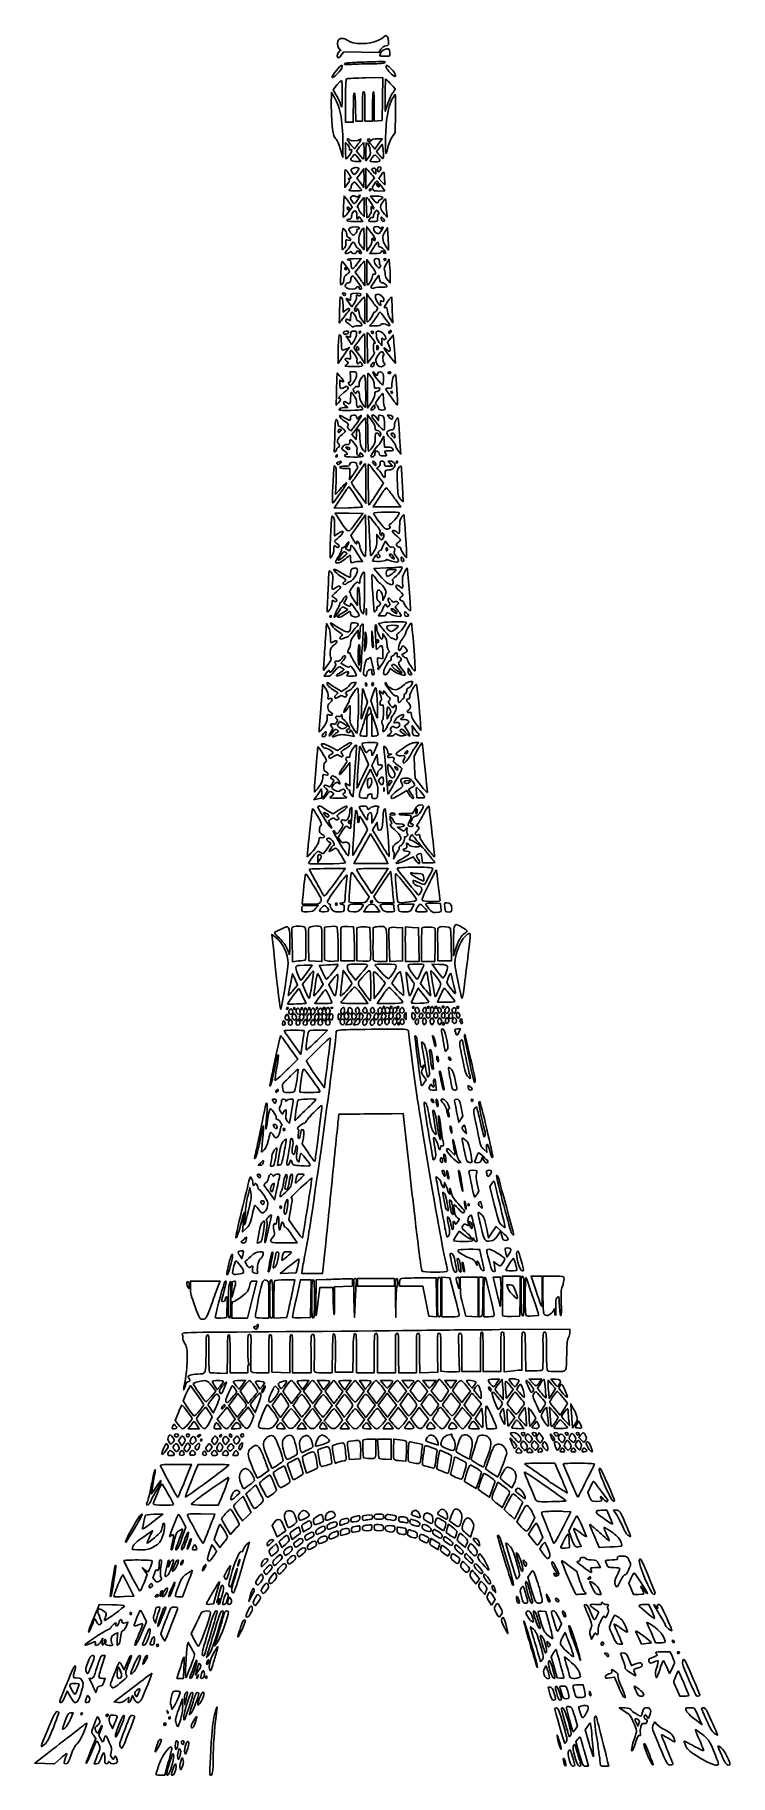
# Model space of a CAD drawing. Extents: x 50 to 162, y 10 to 290.
import ezdxf

# ---------------------------------------------------------------- set-up
doc = ezdxf.new("R2010")
doc.units = 0
doc.layers.add('Layer_1', color=7, linetype='CONTINUOUS')

msp = doc.modelspace()

# ---------------------------------------------------------------- linework, layer by layer
at = {"layer": 'Layer_1', "color": 7}
for points in [[(106.070749, 289.245589), (106.070749, 289.245589)], [(99.206103, 286.277534), (99.64023, 286.830206), (102.448495, 286.789268), (105.25676, 286.748329), (105.582356, 287.260063)], [(106.070749, 287.178185), (106.070749, 287.178185)], [(98.446379, 283.862151), (98.446379, 283.862151)], [(102.339963, 285.192659), (102.339963, 285.192659)], [(104.510602, 278.048857), (104.510602, 275.694882), (105.134661, 275.75629), (105.75872, 275.817698), (105.812986, 279.256548), (105.867252, 282.695398), (103.12682, 282.65446)], [(106.409912, 284.435293), (106.409912, 284.435293)], [(98.09365, 279.50218), (97.605256, 280.320954), (97.59169, 278.314958), (97.59169, 278.314958)], [(98.514211, 281.508176), (97.876586, 280.75081), (98.337847, 279.993445)], [(98.514211, 281.508176), (98.514211, 281.508176)], [(100.142191, 282.511174), (100.142191, 282.511174)], [(106.274247, 279.870628), (106.274247, 277.291491), (106.694808, 278.540121)], [(106.274247, 279.870628), (106.274247, 279.870628)], [(99.897994, 278.969977), (99.897994, 275.510658), (100.508486, 275.510658), (101.118978, 275.510658), (101.132545, 277.31196)], [(101.49884, 277.966979), (101.53954, 275.715351), (102.068633, 275.715351), (102.611293, 275.715351), (102.611293, 278.069326)], [(103.018288, 278.069326), (103.018288, 275.715351), (103.62878, 275.715351), (104.239272, 275.715351), (104.239272, 278.069326)], [(107.359566, 279.154201), (107.359566, 279.154201)], [(107.359566, 273.074805), (107.875093, 273.893579), (107.929359, 276.943512)], [(100.237156, 271.887583), (99.897994, 272.256032), (99.897994, 270.905055), (99.897994, 270.905055)], [(100.169324, 272.706357), (100.169324, 272.706357)], [(100.752683, 271.908053), (101.336042, 271.253034), (101.838003, 271.867114)], [(102.150032, 271.539605), (101.634505, 270.864116), (102.177165, 270.229566)], [(102.150032, 271.539605), (102.150032, 271.539605)], [(103.425283, 272.726827), (103.425283, 272.726827)], [(104.252839, 271.621482), (104.619134, 271.212095), (105.202494, 272.030869), (105.799419, 272.829173), (104.98543, 272.849643)], [(105.338159, 271.396319), (104.876898, 270.823177), (105.202494, 270.393321)], [(105.880818, 271.457727), (105.799419, 271.98993), (105.338159, 271.396319), (105.338159, 271.396319)], [(99.084004, 271.150687), (99.477433, 269.881587), (99.477433, 271.212095)], [(100.983314, 269.983934), (100.983314, 269.983934)], [(101.688771, 269.206099), (102.339963, 269.226568), (101.905835, 269.79971)], [(103.153953, 270.782239), (103.153953, 269.328915), (103.547381, 269.820179)], [(103.153953, 270.782239), (103.153953, 270.782239)], [(104.212139, 269.881587), (104.212139, 269.881587)], [(99.762329, 266.483676), (99.762329, 265.030352), (100.210023, 265.623963)], [(99.762329, 266.483676), (99.762329, 266.483676)], [(101.254643, 268.203101), (101.254643, 268.203101)], [(102.272131, 267.261511), (101.729471, 266.504145), (102.272131, 265.767249), (102.81479, 265.030352), (102.85549, 265.767249)], [(102.85549, 267.28198), (102.81479, 268.039346), (102.272131, 267.261511), (102.272131, 267.261511)], [(103.533815, 267.752775), (103.153953, 268.162162), (103.153953, 266.504145), (103.153953, 266.504145)], [(103.153953, 266.504145), (103.153953, 264.825659), (103.845844, 265.705841), (104.537735, 266.565553), (104.212139, 266.954471)], [(104.103608, 267.998408), (104.103608, 267.998408)], [(105.053262, 267.937), (105.053262, 267.937)], [(105.595922, 267.015879), (105.270326, 266.483676), (105.663754, 265.992412)], [(105.595922, 267.015879), (105.595922, 267.015879)], [(100.020092, 263.188111), (99.667363, 263.658906), (99.572398, 262.000889), (99.572398, 262.000889)], [(100.806949, 263.53609), (100.806949, 263.53609)], [(101.037579, 265.705841), (101.037579, 265.705841)], [(103.764445, 264.661904), (103.764445, 264.661904)], [(104.890464, 263.638437), (103.913677, 263.638437), (104.374937, 263.044826), (104.374937, 263.044826)], [(104.537735, 265.623963), (104.537735, 265.623963)], [(105.188927, 265.480678), (105.188927, 265.480678)], [(105.229627, 264.457211), (106.206414, 264.47768), (105.595922, 265.275985)], [(100.291422, 260.997891), (100.969747, 261.878073), (100.671284, 262.28746)], [(100.49492, 261.571033), (100.49492, 261.571033)], [(101.064712, 260.997891), (101.064712, 260.997891)], [(102.204298, 262.5945), (102.204298, 262.5945)], [(102.462062, 260.793198), (102.882623, 260.342872), (102.882623, 261.878073)], [(103.235352, 261.857604), (103.235352, 261.857604)], [(104.605568, 261.01836), (104.605568, 261.01836)], [(105.812986, 262.635439), (105.812986, 262.635439)], [(106.165715, 260.752259), (106.586276, 260.281464), (106.504877, 260.956952)], [(99.436733, 258.295937), (99.436733, 258.295937)], [(100.535619, 258.500631), (100.535619, 258.500631)], [(101.349609, 259.544568), (102.665559, 259.544568), (102.35353, 260.015363)], [(102.380663, 258.070775), (102.380663, 258.070775)], [(103.981509, 257.845612), (103.303184, 258.725794), (103.262485, 258.152652), (103.262485, 258.152652)], [(104.374937, 258.418754), (104.374937, 258.418754)], [(105.623055, 260.015363), (105.623055, 260.015363)], [(106.708375, 257.456694), (106.613409, 258.562039), (106.247114, 257.968428), (106.247114, 257.968428)], [(100.752683, 255.798677), (100.752683, 255.798677)], [(102.421362, 255.573514), (102.882623, 255.020842), (102.882623, 256.781206)], [(103.262485, 256.187595), (103.316751, 254.795679), (103.764445, 255.450698)], [(104.374937, 255.348352), (103.778012, 254.427231), (104.686967, 254.427231)], [(104.374937, 255.348352), (104.374937, 255.348352)], [(106.342079, 255.655392), (106.816907, 254.959434), (106.80334, 255.675861)], [(99.165403, 251.95044), (99.165403, 251.95044)], [(99.965826, 251.970909), (99.965826, 251.970909)], [(100.304989, 253.424233), (100.304989, 253.424233)], [(101.729471, 252.707806), (102.407796, 253.608457), (101.118978, 253.567518)], [(102.136466, 252.298419), (101.458141, 251.397768), (101.865136, 250.804157)], [(102.136466, 252.298419), (102.136466, 252.298419)], [(104.035775, 252.462174), (103.289618, 253.444702), (103.289618, 251.377298), (103.289618, 251.377298)], [(104.510602, 253.21954), (104.510602, 253.21954)], [(106.070749, 253.403764), (106.070749, 253.403764)], [(106.979705, 252.58499), (106.884739, 253.50611), (106.450611, 252.789683), (106.450611, 252.789683)], [(100.874782, 250.70181), (100.874782, 250.70181)], [(102.651992, 249.739751), (103.018288, 249.248486), (103.018288, 251.213544)], [(105.365292, 250.333362), (105.25676, 250.926973), (104.564868, 249.944444), (104.564868, 249.944444)], [(106.681242, 250.128668), (107.088237, 249.698812), (107.07467, 250.681341)], [(99.423167, 247.87704), (99.423167, 247.87704)], [(100.372821, 246.587471), (100.915481, 245.871044), (101.295343, 246.403247)], [(100.76625, 247.897509), (100.76625, 247.897509)], [(102.055067, 246.526063), (102.055067, 246.526063)], [(103.655913, 247.447184), (103.289618, 247.938448), (103.289618, 245.666351), (103.289618, 245.666351)], [(104.646267, 247.508592), (104.646267, 247.508592)], [(106.694808, 246.751226), (106.694808, 246.751226)], [(98.921206, 245.37978), (98.921206, 245.37978)], [(99.965826, 245.359311), (99.490999, 245.011332), (99.490999, 245.99386)], [(100.806949, 244.868046), (100.806949, 244.868046)], [(102.557027, 243.721763), (103.018288, 243.128152), (103.018288, 245.297902)], [(104.958297, 244.356313), (104.958297, 244.356313)], [(107.101803, 243.865048), (107.508798, 243.291907), (107.413832, 245.318372)], [(99.572398, 241.756706), (99.572398, 241.756706)], [(100.345688, 241.019809), (99.965826, 241.142625), (100.399954, 240.487606), (100.847649, 239.812118), (101.254643, 240.405729)], [(100.711984, 241.408727), (100.711984, 241.408727)], [(102.068633, 241.715767), (102.068633, 241.715767)], [(104.157873, 243.230499), (103.764445, 242.780173), (104.686967, 242.780173)], [(104.035775, 241.736236), (104.035775, 241.736236)], [(104.849765, 241.285911), (104.849765, 241.285911)], [(107.11537, 240.733238), (106.654109, 240.180566), (106.911872, 239.546016)], [(106.952572, 241.94093), (106.952572, 241.94093)], [(107.644463, 240.446667), (107.563064, 241.30638), (107.11537, 240.733238), (107.11537, 240.733238)], [(98.677009, 237.887999), (98.677009, 236.762185), (99.328201, 237.703775)], [(98.758408, 240.282913), (98.758408, 240.282913)], [(100.237156, 238.972874), (100.508486, 239.320853), (100.237156, 239.157099)], [(100.671284, 238.747712), (100.671284, 238.747712)], [(102.000801, 240.405729), (102.000801, 240.405729)], [(102.0415, 239.11616), (102.0415, 239.11616)], [(102.177165, 237.949407), (103.018288, 236.762185), (103.018288, 239.136629)], [(103.35745, 240.569483), (103.35745, 240.569483)], [(103.411716, 238.092693), (103.425283, 236.803124), (104.035775, 237.580959)], [(104.917597, 239.279915), (104.917597, 239.279915)], [(105.107528, 238.031285), (105.107528, 238.031285)], [(105.311026, 240.139627), (105.731587, 239.627894), (105.731587, 240.303382)], [(107.590197, 237.151103), (107.915793, 236.782654), (107.820827, 238.17457)], [(98.934773, 234.776658), (98.568477, 235.186045), (98.514211, 234.305863), (98.514211, 234.305863)], [(101.146111, 235.390739), (100.630585, 235.390739), (100.684851, 234.571965), (100.684851, 234.571965)], [(104.198573, 236.803124), (104.198573, 236.803124)], [(106.681242, 235.308861), (106.681242, 235.308861)], [(102.502761, 234.469618), (102.502761, 234.469618)], [(103.425283, 232.381745), (103.425283, 229.577444), (104.008642, 230.437157)], [(103.425283, 232.381745), (103.425283, 232.381745)], [(104.94473, 234.285394), (104.94473, 234.285394)], [(107.590197, 234.612904), (107.590197, 234.612904)], [(98.419246, 231.747195), (98.392113, 230.02777), (98.731275, 230.416688)], [(99.843728, 229.986831), (100.237156, 229.679791), (99.613097, 229.659322)], [(100.711984, 231.194523), (100.711984, 231.194523)], [(104.157873, 229.638853), (104.157873, 229.638853)], [(105.175361, 231.112645), (105.175361, 231.112645)], [(107.427399, 232.115643), (107.427399, 232.115643)], [(98.242881, 227.162062), (98.242881, 227.162062)], [(98.948339, 228.205998), (98.948339, 228.205998)], [(102.407796, 227.243939), (102.407796, 227.243939)], [(104.022209, 227.694265), (103.39815, 228.492569), (103.452416, 225.585922), (103.452416, 225.585922)], [(104.117174, 228.287876), (104.117174, 228.287876)], [(105.188927, 228.001305), (105.188927, 227.550979), (104.876898, 227.980835)], [(106.979705, 228.431161), (106.613409, 228.431161), (106.952572, 228.021774), (106.952572, 228.021774)], [(107.997192, 227.673795), (107.997192, 227.673795)], [(99.219669, 226.077186), (99.219669, 226.077186)], [(99.341768, 225.31982), (99.897994, 225.811085), (99.572398, 226.200002)], [(100.576319, 224.132598), (100.576319, 224.132598)], [(101.390308, 225.913431), (100.915481, 225.34029), (101.254643, 224.910434), (101.593806, 224.501047), (101.634505, 225.34029)], [(106.735508, 223.313825), (106.152148, 223.313825), (106.111449, 224.173537), (106.070749, 225.03325), (105.636622, 224.275884), (105.636622, 224.275884)], [(107.807261, 225.156066), (107.807261, 225.156066)], [(98.337847, 221.88097), (98.337847, 221.88097)], [(100.576319, 223.109131), (100.576319, 223.109131)], [(107.088237, 221.041727), (106.749074, 221.062196), (107.088237, 220.652809), (107.427399, 220.243423), (106.776207, 220.243423)], [(108.322788, 222.781621), (108.756915, 222.18801), (108.675517, 223.416171)], [(97.944418, 218.974323), (97.944418, 218.974323)], [(98.677009, 220.857503), (98.677009, 220.857503)], [(99.775895, 219.834036), (100.603452, 219.834036), (100.562752, 218.933384), (100.508486, 218.053202), (101.26821, 219.097139)], [(100.576319, 220.550463), (100.576319, 220.550463)], [(102.014367, 219.219955), (102.014367, 219.219955)], [(102.299264, 220.918911), (102.299264, 220.918911)], [(104.239272, 220.918911), (104.239272, 220.918911)], [(104.822632, 215.699228), (106.002917, 217.50053), (104.849765, 219.015262)], [(105.460257, 220.652809), (105.460257, 220.652809)], [(108.037891, 220.837034), (108.037891, 220.837034)], [(108.377054, 219.834036), (108.377054, 219.834036)], [(98.785541, 216.272369), (98.283581, 215.699228), (98.36498, 217.82804)], [(102.000801, 215.842513), (103.153953, 214.266373), (103.153953, 217.459591)], [(103.533815, 217.336775), (103.533815, 217.336775)], [(99.219669, 215.228433), (98.080083, 213.509008), (100.345688, 213.549946)], [(101.593806, 211.155033), (102.679125, 212.649295), (100.440654, 212.669764), (98.215748, 212.669764), (99.016172, 211.421134), (99.016172, 211.421134)], [(99.219669, 215.228433), (99.219669, 215.228433)], [(105.324592, 215.228433), (104.320671, 213.693232), (106.545577, 213.693232), (108.784048, 213.713701), (108.309221, 214.348251)], [(104.374937, 212.649295), (104.374937, 212.649295)], [(105.324592, 215.228433), (105.324592, 215.228433)], [(97.673089, 212.035215), (97.673089, 212.035215)], [(98.677009, 209.415138), (98.134349, 209.026221), (98.134349, 210.418136)], [(101.905835, 210.745646), (100.72555, 209.087629), (101.186811, 208.330263)], [(103.12682, 209.128567), (103.08612, 212.403663), (101.905835, 210.745646), (101.905835, 210.745646)], [(103.615214, 211.400665), (103.615214, 211.400665)], [(108.879014, 211.994276), (108.879014, 211.994276)], [(100.237156, 206.774593), (99.897994, 206.999755), (100.196457, 207.49102)], [(100.033659, 207.654775), (100.033659, 207.654775)], [(104.917597, 208.268855), (104.917597, 209.251384), (105.229627, 208.821527)], [(106.694808, 207.634305), (106.328513, 208.166508), (106.03005, 207.695713), (106.03005, 207.695713)], [(99.965826, 206.344736), (99.965826, 206.344736)], [(102.190732, 204.911882), (102.638426, 204.891413), (101.715904, 206.324267)], [(106.613409, 206.958817), (106.613409, 206.958817)], [(107.563064, 205.710187), (107.563064, 205.710187)], [(108.851881, 205.321269), (108.851881, 205.321269)], [(97.171128, 202.394153), (97.171128, 202.394153)], [(100.888348, 203.72466), (100.888348, 203.72466)], [(102.502761, 202.78307), (102.502761, 202.78307)], [(104.103608, 202.598846), (104.103608, 202.598846)], [(106.545577, 203.867945), (104.456336, 203.765599), (105.365292, 202.701193)], [(106.545577, 203.867945), (106.545577, 203.867945)], [(108.037891, 203.581375), (108.037891, 203.581375)], [(109.353841, 203.151518), (109.353841, 203.151518)], [(99.518132, 198.852956), (99.518132, 198.852956)], [(99.979393, 197.952304), (99.64023, 198.197937), (99.91156, 198.771078)], [(101.254643, 198.648262), (101.797303, 197.849958), (101.797303, 199.34422)], [(105.867252, 199.180465), (105.867252, 198.648262), (106.138582, 199.159996)], [(106.749074, 198.955302), (106.749074, 198.955302)], [(97.388192, 196.089594), (97.388192, 196.089594)], [(99.789462, 197.46104), (100.237156, 197.174469), (99.694496, 196.82649)], [(103.194652, 196.806021), (103.194652, 196.806021)], [(105.514523, 196.642266), (105.175361, 196.191941), (105.785853, 196.151002)], [(108.363487, 196.949306), (107.875093, 197.604325), (108.173556, 197.931835)], [(108.132857, 196.560389), (108.132857, 196.560389)], [(109.394541, 196.498981), (109.394541, 196.498981)], [(97.143995, 194.370169), (96.818399, 194.922841), (96.655601, 192.486989), (96.655601, 192.486989)], [(97.713788, 194.574862), (97.713788, 194.574862)], [(101.932968, 193.142008), (101.932968, 193.858435), (101.322476, 193.101069)], [(102.367096, 194.615801), (102.367096, 194.615801)], [(103.031854, 193.121539), (103.031854, 193.121539)], [(104.252839, 192.814498), (104.144307, 193.735619), (104.117174, 192.609805), (104.117174, 192.609805)], [(105.704454, 195.066127), (105.202494, 194.96378), (106.165715, 193.735619)], [(105.704454, 195.066127), (105.704454, 195.066127)], [(106.206414, 192.814498), (105.867252, 193.285293), (105.867252, 192.855437)], [(108.39062, 194.492985), (108.39062, 194.492985)], [(110.0186, 194.431577), (110.0186, 194.431577)], [(104.7141, 192.896376), (104.7141, 192.896376)], [(105.21606, 192.098071), (105.21606, 192.098071)], [(105.867252, 190.337708), (105.867252, 189.273302), (105.419558, 189.396118)], [(96.411404, 188.720629), (96.330006, 187.390122), (97.021897, 188.311242)], [(99.68093, 188.229365), (99.151837, 188.556874), (99.558831, 189.048139)], [(99.273935, 189.33471), (99.273935, 189.33471)], [(101.566673, 188.331712), (102.31283, 187.226367), (102.394229, 188.127018)], [(102.204298, 189.969259), (102.204298, 189.969259)], [(103.655913, 189.31424), (103.655913, 189.31424)], [(106.789774, 187.185428), (107.061104, 187.697162), (107.820827, 187.185428)], [(107.766561, 190.030667), (107.766561, 190.030667)], [(109.367408, 190.173953), (108.93328, 189.94879), (109.231743, 189.62128)], [(110.289929, 187.267306), (109.937201, 187.75857), (109.937201, 187.308244), (109.937201, 187.308244)], [(96.221474, 185.199902), (96.221474, 185.199902)], [(96.831966, 187.021673), (96.438537, 186.48947), (96.967631, 186.469001)], [(96.940498, 185.199902), (96.940498, 185.199902)], [(101.200377, 184.851923), (101.580239, 185.445534), (101.146111, 185.445534)], [(103.099687, 185.138494), (103.099687, 185.138494)], [(104.103608, 185.118024), (104.103608, 185.118024)], [(108.946846, 186.939796), (108.946846, 186.939796)], [(109.353841, 185.138494), (109.353841, 185.138494)], [(99.870861, 184.442536), (99.233236, 184.033149), (98.378546, 184.544883)], [(101.078279, 183.68517), (101.078279, 183.68517)], [(102.611293, 184.217373), (102.611293, 184.217373)], [(102.936889, 180.901339), (103.411716, 182.313724), (103.018288, 183.521415)], [(104.334238, 183.705639), (103.967943, 182.579825), (104.44277, 181.146971)], [(104.334238, 183.705639), (104.334238, 183.705639)], [(105.324592, 184.094557), (105.324592, 184.094557)], [(110.724057, 184.483474), (110.724057, 184.483474)], [(99.165403, 180.164442), (99.165403, 180.164442)], [(102.950455, 179.386607), (102.950455, 179.386607)], [(104.659834, 178.833935), (104.117174, 180.430544), (104.103608, 178.649711), (104.103608, 178.649711)], [(106.898306, 180.205381), (106.559143, 179.61177), (106.545577, 180.594299)], [(107.006838, 181.16744), (107.006838, 181.16744)], [(108.512719, 180.062096), (108.512719, 180.062096)], [(96.411404, 177.319203), (96.411404, 177.319203)], [(100.101491, 178.465487), (100.101491, 178.465487)], [(100.49492, 176.930286), (101.295343, 176.787), (101.037579, 177.319203)], [(102.733391, 176.848408), (103.289618, 176.848408), (103.289618, 178.465487)], [(104.103608, 178.649711), (104.103608, 176.848408), (104.564868, 176.848408)], [(107.006838, 177.175918), (106.613409, 176.868878), (107.101803, 176.848408)], [(109.136777, 176.889347), (109.598038, 176.971224), (109.055378, 177.339673)], [(109.869368, 177.667182), (109.353841, 178.465487), (109.70657, 178.711119)], [(111.049653, 177.892345), (110.601959, 178.526895), (110.642658, 177.74906), (110.642658, 177.74906)], [(111.280284, 178.711119), (112.012874, 177.769529), (111.931475, 178.895343)], [(95.42105, 175.108514), (95.42105, 175.108514)], [(99.558831, 175.169922), (98.609177, 174.555841), (97.59169, 175.088044)], [(99.558831, 175.169922), (99.558831, 175.169922)], [(101.010447, 174.740066), (101.010447, 174.740066)], [(102.557027, 175.661186), (102.557027, 175.661186)], [(102.651992, 170.380095), (103.560948, 172.304213), (102.923322, 173.757537)], [(105.026129, 173.000171), (104.98543, 173.880353), (104.551302, 172.979702), (104.551302, 172.979702)], [(106.057183, 174.760535), (106.057183, 174.760535)], [(106.993271, 173.839414), (107.291734, 173.921292), (106.993271, 173.96223)], [(109.258876, 174.965228), (109.258876, 174.965228)], [(109.869368, 174.207863), (109.869368, 174.207863)], [(111.524481, 174.740066), (110.900422, 173.634721), (110.981821, 171.853888), (111.06322, 170.093524), (112.053574, 168.844894)], [(111.06322, 175.026636), (111.633013, 175.804472), (111.02252, 175.804472)], [(111.524481, 174.740066), (111.524481, 174.740066)], [(99.775895, 171.546848), (100.576319, 172.590784), (100.576319, 170.728074), (100.576319, 168.865363), (100.22359, 169.070057)], [(101.919402, 171.894826), (101.919402, 171.894826)], [(104.551302, 172.979702), (104.117174, 172.09952), (104.551302, 171.137461)], [(107.427399, 171.526378), (107.427399, 171.526378)], [(108.173556, 171.731072), (108.173556, 171.731072)], [(96.072242, 167.678141), (96.031543, 168.35363), (95.42105, 167.473448), (95.42105, 167.473448)], [(96.696301, 168.415038), (97.04903, 168.128467), (96.642035, 167.534856)], [(97.59169, 170.298217), (97.59169, 170.298217)], [(102.977588, 169.725076), (102.977588, 169.725076)], [(104.103608, 169.561321), (104.103608, 169.561321)], [(105.392425, 170.011647), (105.392425, 170.011647)], [(106.03005, 168.251283), (106.03005, 168.251283)], [(107.359566, 169.622729), (107.359566, 169.622729)], [(108.675517, 167.452978), (109.733703, 168.087528), (110.099999, 167.452978)], [(108.784048, 169.868361), (108.784048, 169.868361)], [(110.47986, 167.534856), (110.032166, 168.251283), (110.52056, 168.558323)], [(110.262797, 169.479444), (110.262797, 169.479444)], [(95.42105, 167.473448), (94.810558, 166.613735), (95.42105, 166.736551)], [(100.671284, 165.242289), (100.671284, 165.242289)], [(102.095766, 165.406044), (102.095766, 165.406044)], [(111.06322, 165.099003), (110.683358, 164.403046), (109.557339, 164.423515)], [(111.06322, 165.099003), (111.06322, 165.099003)], [(111.280284, 167.800957), (111.361683, 166.920775), (112.012874, 166.900306)], [(111.280284, 167.800957), (111.280284, 167.800957)], [(96.384272, 163.768496), (96.384272, 163.768496)], [(96.913365, 164.341638), (96.913365, 164.341638)], [(98.853374, 164.976187), (97.876586, 164.362107), (97.089729, 164.791963)], [(100.711984, 163.174885), (100.711984, 163.174885)], [(101.471707, 164.525862), (101.471707, 164.525862)], [(104.103608, 163.707088), (104.103608, 162.867845), (104.578435, 163.666149)], [(105.026129, 162.335642), (104.98543, 162.970191), (104.605568, 162.37658), (104.239272, 161.782969), (105.555223, 159.592749)], [(106.057183, 164.935249), (106.057183, 164.935249)], [(107.006838, 164.321168), (107.006838, 164.321168)], [(107.047537, 163.604741), (107.047537, 163.604741)], [(108.770482, 161.844377), (108.241389, 162.192356), (108.824748, 162.274234)], [(111.375249, 164.423515), (111.375249, 164.423515)], [(112.514835, 164.443984), (112.514835, 164.443984)], [(94.091534, 161.353113), (94.091534, 161.353113)], [(96.859099, 160.288707), (96.859099, 160.288707)], [(97.143995, 159.87932), (97.496724, 159.633688), (96.913365, 158.733037)], [(99.002605, 160.084014), (98.677009, 160.554809), (99.301068, 161.516868)], [(105.026129, 159.326648), (103.90011, 161.12795), (102.882623, 159.326648), (102.882623, 159.326648)], [(110.303496, 160.616217), (110.303496, 160.616217)], [(95.760213, 156.993142), (95.42105, 156.522347), (95.42105, 157.156897)], [(95.936577, 157.648161), (95.936577, 157.648161)], [(101.553106, 156.952204), (101.22751, 156.379062), (103.967943, 156.379062), (106.694808, 156.379062), (106.423478, 156.952204)], [(107.685162, 157.668631), (107.603763, 157.095489), (107.84796, 157.607223)], [(109.625171, 156.911265), (110.778323, 157.443468), (111.144619, 156.911265)], [(112.162106, 157.259244), (112.257071, 156.481409), (113.260992, 156.481409)], [(94.064401, 155.417003), (94.064401, 155.417003)], [(99.490999, 155.089493), (99.830161, 155.580757), (96.954064, 155.539819)], [(100.779816, 154.700576), (100.779816, 154.700576)], [(101.661638, 155.417003), (101.661638, 155.417003)], [(102.882623, 153.411007), (104.103608, 151.568766), (105.433124, 153.574761), (106.749074, 155.560288), (104.198573, 155.560288)], [(107.902226, 154.434474), (107.902226, 154.434474)], [(108.173556, 155.601227), (108.173556, 155.601227)], [(111.56518, 154.741514), (111.56518, 154.741514)], [(93.263978, 153.472415), (93.263978, 153.472415)], [(98.432812, 152.469417), (98.432812, 152.469417)], [(103.411716, 150.524829), (103.710179, 150.995624), (102.787657, 152.305662)], [(105.799419, 153.103967), (104.456336, 151.077501), (104.781932, 150.545298)], [(105.799419, 153.103967), (105.799419, 153.103967)], [(113.260992, 152.98115), (113.260992, 152.98115)], [(92.843416, 149.112444), (92.843416, 149.112444)], [(93.033347, 151.016093), (92.938382, 149.828871), (94.295031, 149.828871)], [(95.081888, 149.112444), (95.488883, 149.624178), (94.172933, 149.624178)], [(96.00441, 149.23526), (96.00441, 149.23526)], [(98.541344, 149.828871), (98.541344, 149.828871)], [(100.386388, 149.501362), (100.386388, 149.501362)], [(103.221785, 149.214791), (102.828357, 148.60071), (104.103608, 148.60071), (105.378858, 148.60071), (104.98543, 149.214791)], [(103.221785, 149.214791), (103.221785, 149.214791)], [(103.90011, 150.238258), (103.90011, 150.238258)], [(105.460257, 149.665116), (105.460257, 149.665116)], [(106.382779, 150.033565), (107.658029, 150.033565), (107.57663, 150.709053)], [(108.363487, 149.378545), (108.363487, 149.378545)], [(110.615525, 149.214791), (110.900422, 149.828871), (109.598038, 149.828871)], [(111.429515, 149.317137), (111.429515, 149.317137)], [(112.786165, 149.890279), (112.786165, 149.890279)], [(115.2417, 149.276199), (115.146735, 149.931218), (113.96645, 149.992626)], [(115.838626, 149.378545), (115.838626, 149.378545)], [(89.533191, 145.816879), (89.533191, 145.816879)], [(91.446067, 146.185327), (91.446067, 146.185327)], [(94.010135, 146.042042), (94.010135, 146.042042)], [(96.954064, 146.185327), (96.50637, 146.123919), (96.50637, 143.483374), (96.50637, 140.842828), (96.954064, 140.720012)], [(96.954064, 146.185327), (96.954064, 146.185327)], [(99.206103, 146.123919), (99.206103, 146.123919)], [(101.26821, 144.691065), (101.186811, 146.185327), (100.264289, 146.226266)], [(102.122899, 146.144389), (101.729471, 146.042042), (101.729471, 143.381027), (101.729471, 140.720012), (102.733391, 140.658604)], [(102.122899, 146.144389), (102.122899, 146.144389)], [(103.90011, 143.544782), (103.805145, 146.10345), (103.153953, 146.185327)], [(104.7141, 146.164858), (104.307105, 146.042042), (104.307105, 143.58572)], [(104.7141, 146.164858), (104.7141, 146.164858)], [(106.898306, 143.176334), (106.993271, 140.597196), (108.024325, 140.658604), (109.055378, 140.720012), (109.055378, 143.381027), (109.055378, 146.042042), (108.010758, 146.10345)], [(106.898306, 145.960165), (106.898306, 145.960165)], [(109.516639, 142.152866), (109.530206, 140.617665), (110.615525, 140.617665), (111.714412, 140.617665), (111.673712, 143.340088), (111.633013, 146.042042), (110.588392, 146.10345), (109.530206, 146.164858), (109.516639, 145.530308), (109.516639, 145.530308)], [(112.202805, 146.001103), (112.202805, 146.001103)], [(114.983937, 146.123919), (114.983937, 146.123919)], [(117.425906, 146.308144), (117.425906, 146.308144)], [(88.624236, 144.52731), (88.054443, 144.957167), (88.149409, 144.056515), (88.149409, 144.056515)], [(93.928736, 143.258211), (93.996568, 140.720012), (95.054755, 140.658604), (96.099375, 140.597196), (96.099375, 143.360558)], [(98.05295, 140.658604), (98.717709, 140.720012), (98.690576, 143.381027)], [(99.111137, 143.360558), (99.151837, 140.720012), (100.237156, 140.720012), (101.322476, 140.720012), (101.336042, 141.948173)], [(105.473824, 140.617665), (106.545577, 140.617665), (106.53201, 142.930701)], [(112.10784, 143.237742), (112.10784, 140.617665), (113.179593, 140.617665), (114.264913, 140.617665), (114.305612, 143.176334)], [(114.712607, 143.340088), (114.753307, 140.720012), (115.838626, 140.720012), (116.923946, 140.720012), (116.883246, 143.27868)], [(117.276675, 143.810883), (117.276675, 141.538786), (117.588704, 142.562253)], [(119.23025, 144.752473), (119.23025, 144.752473)], [(91.351102, 141.763949), (91.351102, 140.576727), (92.341456, 140.699543)], [(93.657406, 138.775424), (94.539228, 140.003585), (93.223278, 140.003585)], [(97.00833, 140.064993), (95.69238, 139.983115), (96.194341, 138.877771)], [(97.00833, 140.064993), (97.00833, 140.064993)], [(100.264289, 140.064993), (100.264289, 140.064993)], [(104.646267, 140.064993), (104.646267, 140.064993)], [(109.937201, 139.921707), (109.937201, 139.921707)], [(115.024636, 140.14687), (113.803652, 140.208278), (114.617642, 139.082464), (114.617642, 139.082464)], [(91.785229, 136.380511), (92.165091, 136.830836), (91.771663, 137.731487), (91.378235, 138.632139), (91.025506, 136.953652), (91.025506, 136.953652)], [(91.893761, 139.594198), (91.893761, 139.594198)], [(93.413209, 137.506325), (92.965515, 136.953652), (93.467475, 135.807369)], [(94.267898, 138.611669), (94.267898, 138.611669)], [(95.081888, 137.178815), (95.081888, 137.178815)], [(95.624548, 135.991593), (96.289306, 136.892244), (95.895878, 137.731487)], [(97.903719, 137.813365), (97.198261, 136.892244), (97.700222, 135.889246)], [(97.903719, 137.813365), (97.903719, 137.813365)], [(100.210023, 138.243221), (99.518132, 139.184811), (99.287502, 137.260692), (99.287502, 137.260692)], [(100.820516, 138.447915), (101.471707, 137.588202), (102.35353, 138.611669)], [(103.018288, 138.529792), (103.018288, 138.529792)], [(104.429203, 137.915712), (104.429203, 137.915712)], [(107.929359, 138.099936), (107.929359, 138.099936)], [(110.222097, 138.079466), (109.625171, 138.877771), (109.720137, 137.997589), (109.720137, 137.997589)], [(112.365603, 138.018058), (111.931475, 137.076468), (112.392736, 136.482857)], [(112.365603, 138.018058), (112.365603, 138.018058)], [(113.885051, 137.117407), (113.885051, 137.117407)], [(116.462685, 138.099936), (116.462685, 138.099936)], [(91.486767, 135.15235), (91.486767, 135.15235)], [(93.087613, 133.842312), (93.535307, 133.862781), (92.979081, 135.090942)], [(95.760213, 134.988595), (94.946223, 133.88325), (95.42105, 133.862781)], [(95.760213, 134.988595), (95.760213, 134.988595)], [(100.210023, 135.336574), (100.210023, 135.336574)], [(101.26821, 133.862781), (103.493115, 133.88325), (102.543461, 135.193288)], [(104.510602, 135.745961), (104.510602, 134.640616), (105.392425, 135.807369)], [(105.867252, 135.193288), (104.998996, 133.862781), (107.061104, 133.862781)], [(105.867252, 135.193288), (105.867252, 135.193288)], [(112.419869, 135.275166), (111.578747, 136.339572), (111.036087, 135.234227), (111.036087, 135.234227)], [(115.173868, 135.193288), (114.685474, 134.067474), (116.137089, 134.067474)], [(115.173868, 135.193288), (115.173868, 135.193288)], [(90.279348, 131.938662), (90.279348, 131.938662)], [(90.401447, 133.023538), (90.401447, 133.023538)], [(90.822008, 132.757436), (90.822008, 132.757436)], [(91.378235, 131.979601), (91.378235, 131.979601)], [(91.554599, 133.044007), (91.554599, 133.044007)], [(92.029426, 132.94166), (92.029426, 132.94166)], [(92.572086, 131.918193), (92.572086, 131.918193)], [(92.707751, 133.044007), (92.707751, 133.044007)], [(93.263978, 132.96213), (93.263978, 132.96213)], [(93.793071, 131.918193), (93.793071, 131.918193)], [(93.928736, 133.044007), (93.928736, 133.044007)], [(94.430696, 132.880252), (94.430696, 132.880252)], [(95.014055, 131.918193), (95.014055, 131.918193)], [(95.14972, 133.023538), (95.14972, 133.023538)], [(95.624548, 132.921191), (95.624548, 132.921191)], [(96.153641, 131.918193), (96.153641, 131.918193)], [(96.302873, 133.044007), (96.302873, 133.044007)], [(96.791266, 132.921191), (96.791266, 132.921191)], [(97.347493, 131.979601), (97.347493, 131.979601)], [(97.564557, 133.105415), (97.564557, 133.105415)], [(98.677009, 131.7135), (98.677009, 131.7135)], [(99.219669, 132.94166), (99.219669, 132.94166)], [(99.762329, 132.102417), (99.762329, 132.102417)], [(100.318555, 132.982599), (100.318555, 132.982599)], [(100.969747, 132.102417), (100.969747, 132.102417)], [(101.553106, 133.003068), (101.553106, 133.003068)], [(102.217865, 132.163825), (102.217865, 132.163825)], [(102.760524, 132.96213), (102.760524, 132.96213)], [(103.438849, 132.143356), (103.438849, 132.143356)], [(103.981509, 132.96213), (103.981509, 132.96213)], [(104.605568, 132.061478), (104.605568, 132.061478)], [(105.21606, 133.003068), (105.21606, 133.003068)], [(105.772286, 132.041009), (105.772286, 132.041009)], [(105.935084, 133.248701), (105.935084, 133.248701)], [(106.369212, 133.105415), (106.369212, 133.105415)], [(106.952572, 132.122886), (106.952572, 132.122886)], [(107.088237, 133.248701), (107.088237, 133.248701)], [(107.535931, 132.921191), (107.535931, 132.921191)], [(108.173556, 132.143356), (108.173556, 132.143356)], [(108.241389, 133.248701), (108.241389, 133.248701)], [(108.743349, 133.003068), (108.743349, 133.003068)], [(109.394541, 132.102417), (109.394541, 132.102417)], [(110.547693, 132.225233), (110.547693, 132.225233)], [(110.683358, 133.248701), (110.683358, 133.248701)], [(111.076786, 133.023538), (111.076786, 133.023538)], [(111.83651, 132.122886), (111.83651, 132.122886)], [(112.392736, 132.96213), (112.392736, 132.96213)], [(112.935396, 132.143356), (112.935396, 132.143356)], [(113.057495, 133.248701), (113.057495, 133.248701)], [(113.613721, 133.187292), (113.613721, 133.187292)], [(114.156381, 132.143356), (114.156381, 132.143356)], [(114.278479, 133.248701), (114.278479, 133.248701)], [(114.753307, 133.044007), (114.753307, 133.044007)], [(115.377365, 132.143356), (115.377365, 132.143356)], [(115.431631, 133.248701), (115.431631, 133.248701)], [(116.001424, 133.084946), (116.001424, 133.084946)], [(116.584783, 132.122886), (116.584783, 132.122886)], [(117.127443, 133.044007), (117.127443, 133.044007)], [(117.737936, 132.225233), (117.737936, 132.225233)], [(117.805768, 133.248701), (117.805768, 133.248701)], [(89.804521, 130.874256), (89.804521, 130.874256)], [(89.994452, 129.482341), (89.994452, 129.482341)], [(90.822008, 131.119889), (90.822008, 131.119889)], [(92.042993, 131.119889), (92.042993, 131.119889)], [(93.209712, 131.038011), (93.209712, 131.038011)], [(93.87447, 129.216239), (93.87447, 129.216239)], [(94.430696, 131.038011), (94.430696, 131.038011)], [(95.298952, 127.92667), (96.981197, 129.564218), (95.46175, 129.564218)], [(95.556715, 131.099419), (95.556715, 131.099419)], [(96.7777, 131.099419), (96.7777, 131.099419)], [(99.097571, 131.140358), (99.097571, 131.140358)], [(99.260369, 129.605157), (99.260369, 129.605157)], [(100.210023, 130.915195), (99.925127, 130.423931), (100.413521, 130.464869)], [(100.210023, 130.915195), (100.210023, 130.915195)], [(101.431008, 130.915195), (101.159678, 130.4444), (101.53954, 130.423931)], [(101.431008, 130.915195), (101.431008, 130.915195)], [(102.746958, 131.099419), (102.746958, 131.099419)], [(103.967943, 131.099419), (103.967943, 131.099419)], [(105.188927, 131.099419), (105.188927, 131.099419)], [(106.287813, 131.119889), (106.287813, 131.119889)], [(107.590197, 131.242705), (107.590197, 131.242705)], [(108.309221, 130.587686), (108.309221, 130.587686)], [(108.729783, 131.119889), (108.729783, 131.119889)], [(111.171752, 131.119889), (111.171752, 131.119889)], [(112.37917, 131.324582), (112.37917, 131.324582)], [(113.600154, 131.324582), (113.600154, 131.324582)], [(114.821139, 131.324582), (114.821139, 131.324582)], [(115.431631, 128.806852), (115.431631, 128.806852)], [(115.499464, 130.587686), (115.499464, 130.587686)], [(115.987858, 131.263174), (115.987858, 131.263174)], [(117.14101, 131.324582), (117.14101, 131.324582)], [(117.561571, 129.257178), (117.561571, 129.257178)], [(118.117797, 129.257178), (118.361994, 129.768912), (117.887167, 129.768912)], [(118.307728, 131.263174), (118.307728, 131.263174)], [(118.99962, 128.847791), (118.99962, 128.847791)], [(91.20187, 123.914679), (92.205791, 124.897207), (90.876274, 126.759918)], [(91.337535, 127.537753), (92.680618, 125.675042), (92.965515, 127.537753)], [(95.488883, 126.575694), (95.488883, 126.575694)], [(111.02252, 128.622628), (111.02252, 128.622628)], [(112.10784, 127.6401), (112.10784, 127.6401)], [(113.38309, 126.145837), (113.38309, 126.145837)], [(113.939317, 128.336057), (113.939317, 128.336057)], [(118.334861, 127.824324), (118.334861, 127.824324)], [(88.56997, 124.917677), (88.56997, 124.917677)], [(114.549809, 125.224717), (114.549809, 125.224717)], [(116.449118, 125.101901), (116.449118, 125.101901)], [(116.449118, 123.484822), (116.449118, 123.484822)], [(91.052639, 122.215723), (91.052639, 122.215723)], [(92.748451, 121.581173), (92.748451, 121.581173)], [(95.000489, 122.420416), (96.479237, 120.332543), (96.628468, 121.417418)], [(112.474135, 121.04897), (112.840431, 121.601642), (112.474135, 122.113376)], [(113.92575, 119.943625), (114.50911, 119.943625), (114.414144, 120.762399)], [(114.088548, 121.601642), (114.088548, 121.601642)], [(115.024636, 122.666048), (115.024636, 122.666048)], [(119.623678, 120.455359), (119.623678, 120.455359)], [(87.077656, 117.671528), (87.077656, 117.671528)], [(88.29864, 118.101384), (88.29864, 118.101384)], [(88.773467, 119.943625), (88.773467, 119.943625)], [(89.587457, 118.142323), (89.587457, 118.142323)], [(92.24649, 118.347016), (92.24649, 118.347016)], [(112.514835, 117.712467), (112.514835, 117.712467)], [(113.735819, 118.203731), (113.735819, 118.203731)], [(114.481977, 117.958099), (114.481977, 117.958099)], [(115.228134, 118.367486), (115.228134, 118.367486)], [(117.398773, 118.326547), (117.398773, 118.326547)], [(120.112072, 118.306078), (120.112072, 118.306078)], [(121.305924, 117.999038), (121.305924, 117.999038)], [(94.769859, 116.34102), (94.769859, 116.34102)], [(98.758408, 115.604124), (98.812674, 116.05445), (102.109333, 116.095388)], [(107.278167, 116.136327), (109.16391, 116.156796), (110.222097, 106.63855)], [(117.751502, 116.504775), (118.090664, 114.78535), (118.41626, 115.276614), (118.741856, 115.767879), (118.470526, 117.118856)], [(88.854866, 114.191739), (88.854866, 114.191739)], [(89.858787, 113.598128), (89.858787, 113.598128)], [(91.079772, 112.062927), (91.079772, 112.062927)], [(93.10118, 112.267621), (92.938382, 111.305561), (93.87447, 109.893176)], [(116.720448, 113.905168), (116.720448, 113.905168)], [(118.633324, 112.124335), (118.633324, 112.124335)], [(118.782556, 114.17127), (118.782556, 114.17127)], [(118.972487, 113.291088), (119.338782, 112.943109), (119.243817, 113.516251)], [(88.475005, 110.323033), (88.475005, 110.323033)], [(89.234728, 109.606605), (88.936265, 107.846242), (89.288994, 107.90765)], [(89.92662, 111.735418), (89.92662, 111.735418)], [(115.716528, 109.15628), (115.716528, 109.15628)], [(117.127443, 111.837764), (117.127443, 111.837764)], [(120.939629, 109.197219), (120.939629, 109.197219)], [(121.753618, 108.726424), (121.916416, 109.197219), (122.052081, 108.726424)], [(122.13348, 110.384441), (122.63544, 109.954584), (122.581175, 110.527726)], [(86.263666, 108.276098), (85.856671, 107.866711), (86.2094, 107.866711)], [(86.263666, 108.276098), (86.263666, 108.276098)], [(115.160301, 108.890178), (115.160301, 108.890178)], [(115.499464, 106.65902), (115.499464, 106.65902)], [(116.177789, 106.822774), (116.177789, 106.822774)], [(118.077098, 106.884182), (118.077098, 106.884182)], [(118.090664, 108.276098), (118.41626, 108.296567), (118.117797, 108.665016)], [(119.77291, 106.597612), (119.77291, 106.597612)], [(122.554042, 106.802305), (122.554042, 106.802305)], [(84.201558, 103.035945), (84.486455, 104.243637), (84.635686, 103.547679)], [(84.445755, 105.615083), (84.445755, 105.615083)], [(85.788838, 106.126817), (85.788838, 106.126817)], [(87.48465, 105.840246), (87.48465, 105.840246)], [(87.715281, 103.383924), (88.488571, 102.299049), (88.895566, 104.264106)], [(88.325773, 104.284575), (88.325773, 104.284575)], [(89.92662, 105.103349), (89.92662, 105.103349)], [(91.934461, 105.71743), (91.934461, 105.71743)], [(92.667052, 104.223167), (92.667052, 104.223167)], [(114.454844, 105.758368), (114.454844, 105.758368)], [(116.042124, 104.612085), (115.78436, 105.103349), (115.770794, 104.612085)], [(121.034594, 103.220169), (121.333057, 103.690964), (121.061727, 104.878186)], [(123.395164, 104.939595), (123.096701, 104.4688), (123.815726, 101.541683)], [(123.395164, 104.939595), (123.395164, 104.939595)], [(124.182021, 106.085878), (124.182021, 106.085878)], [(86.792759, 101.828254), (86.792759, 101.828254)], [(89.316127, 101.111827), (89.316127, 101.111827)], [(90.184383, 101.62356), (90.184383, 101.62356)], [(116.164222, 102.094355), (116.164222, 102.094355)], [(117.032478, 101.541683), (117.032478, 101.541683)], [(119.067452, 101.418867), (119.067452, 101.418867)], [(119.569412, 101.521214), (119.569412, 101.521214)], [(121.346623, 101.869193), (121.346623, 101.869193)], [(83.401135, 98.368934), (83.30617, 97.140774), (83.903096, 97.672977)], [(84.269391, 100.600093), (84.269391, 100.600093)], [(86.426464, 98.594097), (86.426464, 98.594097)], [(87.416818, 99.474279), (87.416818, 99.474279)], [(88.854866, 98.942076), (88.854866, 98.942076)], [(90.998373, 100.333992), (90.767742, 99.064892), (91.839495, 97.55016)], [(117.9143, 98.716913), (118.212763, 99.208178), (117.887167, 99.43334)], [(119.77291, 99.617564), (119.77291, 99.617564)], [(120.084939, 98.614567), (120.084939, 98.614567)], [(121.197392, 100.149767), (121.197392, 100.149767)], [(125.050277, 97.161243), (124.114189, 98.020955), (123.49013, 97.099835), (122.866071, 96.178714), (122.540475, 97.836731)], [(83.509667, 95.953551), (83.509667, 95.953551)], [(85.924503, 96.854203), (85.680306, 95.35994), (86.033035, 95.421348)], [(89.953753, 95.38041), (92.083692, 95.38041), (91.215437, 96.710917)], [(119.148851, 96.526693), (118.18563, 97.26359), (117.724369, 96.588101)], [(124.317686, 96.506224), (124.833213, 97.26359), (125.009577, 96.526693)], [(82.600712, 93.927086), (82.600712, 93.927086)], [(82.872042, 93.333475), (83.197638, 92.86268), (83.346869, 93.415353)], [(84.635686, 93.210659), (84.635686, 93.210659)], [(87.769547, 92.657987), (87.769547, 92.657987)], [(88.732768, 93.80427), (88.732768, 93.80427)], [(89.750255, 93.292536), (89.750255, 93.292536)], [(92.924815, 91.040908), (92.843416, 90.467767), (94.512095, 90.467767), (96.194341, 90.467767), (96.560636, 93.906617)], [(116.720448, 93.538169), (116.720448, 93.538169)], [(117.887167, 92.371416), (117.887167, 92.371416)], [(117.941433, 94.172718), (117.941433, 94.172718)], [(122.621874, 93.927086), (122.621874, 93.927086)], [(123.829292, 91.777805), (123.734327, 92.350947), (124.154888, 92.023437)], [(125.538671, 94.479759), (125.538671, 94.479759)], [(125.687902, 93.763331), (125.837133, 93.108312), (126.162729, 93.558638)], [(127.451546, 93.886147), (127.451546, 93.886147)], [(81.121964, 92.023437), (81.121964, 92.023437)], [(81.935954, 91.634519), (81.935954, 91.634519)], [(90.876274, 91.695927), (89.38396, 90.467767), (90.65921, 90.529175), (91.920894, 90.570113), (92.192224, 91.573111)], [(90.876274, 91.695927), (90.876274, 91.695927)], [(98.09365, 85.759817), (98.09365, 88.318485), (99.531698, 88.379893), (100.983314, 88.441301), (100.983314, 89.014443), (100.983314, 89.608054), (99.667363, 89.587585)], [(101.797303, 89.034912), (101.797303, 88.420832), (104.781932, 88.420832), (107.766561, 88.420832), (107.766561, 89.034912), (107.766561, 89.648993), (104.781932, 89.648993), (101.797303, 89.648993), (101.797303, 89.034912), (101.797303, 89.034912)], [(108.580551, 89.014443), (108.580551, 88.420832), (110.452727, 88.420832), (112.324904, 88.420832), (112.799731, 86.025918), (113.274559, 83.610536), (113.912184, 83.549128), (114.563376, 83.48772), (114.522676, 86.61953), (114.481977, 89.75134), (112.243505, 89.75134)], [(109.299575, 89.689931), (109.299575, 89.689931)], [(117.425906, 86.885631), (116.652616, 89.75134), (116.014991, 89.812748), (115.363799, 89.874156), (115.363799, 86.701407), (115.363799, 86.701407)], [(117.670103, 89.669462), (117.670103, 89.669462)], [(118.809689, 85.248083), (119.243817, 83.610536), (120.220604, 83.549128), (121.197392, 83.48772), (121.197392, 86.680938), (121.197392, 89.853686), (119.77291, 89.853686), (118.348428, 89.853686), (118.348428, 88.379893), (118.348428, 88.379893)], [(118.68759, 91.695927), (118.68759, 91.695927)], [(121.984249, 86.742346), (122.024948, 89.853686), (121.672219, 89.853686), (121.333057, 89.853686), (121.333057, 86.660468), (121.333057, 86.660468)], [(124.887479, 88.686934), (124.833213, 89.853686), (124.249853, 89.853686), (123.652928, 89.853686), (124.195587, 87.602058), (124.195587, 87.602058)], [(126.529025, 83.569597), (127.912807, 83.610536), (127.953507, 86.844692), (127.994206, 90.05838), (126.556158, 90.05838), (125.131676, 90.05838), (125.118109, 89.09632), (125.118109, 89.09632)], [(126.244128, 92.043906), (126.244128, 92.043906)], [(131.507929, 87.602058), (131.507929, 90.05838), (130.626106, 90.05838), (129.744284, 90.05838), (130.558274, 87.602058), (130.558274, 87.602058)], [(133.339406, 90.05838), (131.643594, 90.05838), (131.643594, 87.131263), (131.643594, 87.131263)], [(74.433682, 89.09632), (74.433682, 89.09632)], [(79.439719, 88.584587), (79.711048, 89.239606), (77.323345, 89.239606), (74.935642, 89.239606), (74.935642, 88.195669), (74.935642, 88.195669)], [(80.389373, 88.891627), (80.389373, 88.891627)], [(81.203363, 88.727872), (81.203363, 88.727872)], [(81.583225, 84.634003), (81.583225, 83.303495), (82.844909, 83.303495), (84.093026, 83.303495), (84.85275, 86.271551), (85.612474, 89.239606), (85.110514, 89.239606)], [(81.610358, 87.806752), (81.596791, 86.680938), (81.854555, 87.499711)], [(81.67819, 89.09632), (81.67819, 89.09632)], [(84.432189, 88.420832), (84.432189, 88.420832)], [(86.575695, 89.198667), (86.575695, 89.198667)], [(87.783113, 89.321483), (87.783113, 89.321483)], [(88.461438, 89.301014), (88.461438, 89.301014)], [(91.405368, 87.86816), (91.730964, 89.444299), (90.143684, 89.444299)], [(92.816283, 83.344434), (94.267898, 83.405842), (94.308598, 86.435305), (94.349297, 89.444299), (93.494608, 89.444299), (92.626352, 89.444299), (91.988727, 86.517183), (91.988727, 86.517183)], [(96.750567, 89.485238), (95.14972, 89.42383), (95.14972, 88.359424)], [(95.502449, 86.128265), (95.760213, 88.216139), (96.804833, 88.216139), (97.86302, 88.216139), (97.876586, 86.947039)], [(96.750567, 89.485238), (96.750567, 89.485238)], [(101.213944, 89.505707), (101.213944, 89.505707)], [(126.054197, 87.990976), (125.823567, 88.625525), (126.35266, 88.625525)], [(127.234482, 87.602058), (127.234482, 87.602058)], [(128.143438, 86.844692), (128.143438, 86.844692)], [(128.794629, 86.947039), (128.794629, 86.947039)], [(86.467163, 83.303495), (87.552483, 83.303495), (87.552483, 86.251081)], [(88.366473, 86.230612), (88.366473, 83.283026), (89.411093, 83.344434), (90.442146, 83.405842), (90.767742, 84.838696)], [(94.471396, 86.373897), (94.471396, 86.373897)], [(101.241077, 86.373897), (101.322476, 83.405842), (101.431008, 85.759817)], [(107.929359, 86.537652), (107.956492, 83.405842), (107.997192, 85.923572)], [(107.929359, 86.537652), (107.929359, 86.537652)], [(114.685474, 86.680938), (114.685474, 86.680938)], [(115.363799, 86.701407), (115.363799, 83.508189), (116.788281, 83.508189)], [(121.333057, 86.660468), (121.333057, 83.48772), (121.645086, 83.549128)], [(122.147047, 86.680938), (122.147047, 83.508189), (122.961036, 83.508189)], [(122.147047, 86.680938), (122.147047, 86.680938)], [(133.163041, 84.265555), (133.542903, 84.818227), (133.542903, 84.265555)], [(85.653173, 82.054865), (85.653173, 82.054865)], [(113.288125, 81.338438), (113.288125, 81.338438)], [(135.984872, 81.031398), (135.984872, 81.502193), (124.643282, 81.440785)], [(79.683915, 74.440268), (80.837068, 74.39933), (80.877767, 77.53114)], [(81.311895, 77.572078), (81.311895, 74.501676), (82.736377, 74.501676), (84.160859, 74.501676), (84.160859, 75.238573)], [(86.141567, 74.501676), (87.552483, 74.501676), (87.552483, 77.572078)], [(88.02731, 77.633486), (88.02731, 74.604023), (89.492492, 74.542615), (90.944107, 74.481207), (90.944107, 77.572078)], [(91.351102, 76.712366), (91.337535, 74.501676), (92.82985, 74.501676), (94.335731, 74.501676), (94.349297, 75.279512)], [(96.302873, 74.501676), (97.727355, 74.501676), (97.754488, 75.688899)], [(98.256448, 77.592548), (98.242881, 74.604023), (99.64023, 74.604023), (101.051146, 74.604023), (101.091845, 77.572078)], [(101.661638, 77.551609), (101.661638, 74.501676), (103.08612, 74.501676), (104.510602, 74.501676), (104.510602, 77.674425)], [(105.053262, 77.674425), (105.053262, 74.501676), (106.477744, 74.501676), (107.902226, 74.501676), (107.915793, 75.279512)], [(108.43132, 76.712366), (108.444886, 74.501676), (109.869368, 74.501676), (111.29385, 74.501676), (111.307417, 75.074818)], [(111.809377, 77.101283), (111.83651, 74.481207), (113.301692, 74.542615), (114.753307, 74.604023), (114.699041, 77.735833)], [(115.228134, 77.797241), (115.228134, 74.747309), (116.286321, 74.665431)], [(117.778635, 74.665431), (118.212763, 74.726839), (118.131364, 77.797241)], [(118.619758, 77.776772), (118.619758, 74.70637), (120.112072, 74.70637), (121.604387, 74.70637), (121.604387, 77.879119)], [(122.011382, 77.879119), (122.011382, 74.70637), (123.435864, 74.70637), (124.860346, 74.70637), (124.860346, 77.879119)], [(125.403006, 77.858649), (125.403006, 74.644962), (126.447626, 74.788247)], [(127.872108, 74.911063), (128.25197, 74.911063), (128.25197, 77.981465)], [(128.821762, 77.940527), (128.862462, 74.808717), (130.124146, 74.808717)], [(76.115927, 73.068822), (76.115927, 73.068822)], [(78.462931, 73.109761), (78.462931, 73.109761)], [(81.854555, 73.089292), (81.854555, 73.089292)], [(82.315816, 72.393334), (82.777076, 71.861131), (83.292603, 72.557089), (83.821697, 73.253046), (82.844909, 73.273516)], [(85.381844, 73.068822), (85.381844, 73.068822)], [(89.61459, 73.068822), (89.61459, 73.068822)], [(92.124392, 73.13023), (92.124392, 73.13023)], [(92.51782, 72.393334), (92.965515, 71.820192), (93.481041, 72.536619), (93.996568, 73.253046), (93.087613, 73.273516)], [(96.343572, 73.273516), (95.353218, 73.273516), (95.855178, 72.536619), (95.855178, 72.536619)], [(98.812674, 73.13023), (98.812674, 73.13023)], [(99.301068, 72.372864), (99.789462, 71.779253), (100.277856, 72.536619), (100.779816, 73.273516), (99.789462, 73.273516)], [(103.058987, 73.273516), (102.150032, 73.273516), (102.597726, 72.577558), (102.597726, 72.577558)], [(106.518444, 73.273516), (105.52809, 73.253046), (106.002917, 72.659435), (106.002917, 72.659435)], [(109.937201, 73.273516), (108.973979, 73.273516), (109.462373, 72.638966), (109.462373, 72.638966)], [(113.96645, 72.659435), (114.427711, 73.273516), (113.369524, 73.273516), (112.324904, 73.273516), (112.786165, 72.659435), (112.786165, 72.659435)], [(117.330941, 72.659435), (117.724369, 73.273516), (116.774714, 73.273516), (115.838626, 73.253046), (116.313454, 72.659435), (116.313454, 72.659435)], [(119.365915, 73.273516), (119.365915, 73.273516)], [(122.825371, 73.293985), (122.825371, 73.293985)], [(124.249853, 72.864129), (124.643282, 73.478209), (123.734327, 73.478209)], [(125.158809, 72.577558), (125.063843, 73.43727), (124.453351, 72.638966), (124.453351, 72.638966)], [(126.379793, 73.519148), (126.379793, 73.519148)], [(128.930294, 73.1507), (128.930294, 73.1507)], [(131.1552, 73.048353), (131.412963, 73.478209), (130.422609, 73.478209), (129.418688, 73.478209), (129.961348, 72.884598), (129.961348, 72.884598)], [(131.223032, 72.741313), (130.761771, 72.024886), (131.236599, 71.410805)], [(131.223032, 72.741313), (131.223032, 72.741313)], [(132.566115, 71.26752), (132.661081, 70.387338), (133.176608, 71.185642), (133.678568, 71.963478), (133.068076, 72.638966), (132.457583, 73.293985), (132.47115, 72.720843), (132.47115, 72.720843)], [(133.637868, 73.478209), (132.945977, 73.478209), (133.407238, 72.864129), (133.407238, 72.864129)], [(74.040253, 70.653439), (73.796056, 69.99842), (74.59648, 68.77026)], [(76.007395, 70.980949), (74.976341, 72.434273), (74.637179, 71.8816), (74.637179, 71.8816)], [(78.259433, 70.653439), (79.005591, 71.533621), (78.367965, 72.393334)], [(78.490064, 70.387338), (78.490064, 70.387338)], [(78.856359, 72.372864), (79.249788, 71.799723), (79.738181, 72.372864)], [(80.118043, 72.413803), (80.118043, 72.413803)], [(81.054131, 71.24705), (81.054131, 71.24705)], [(81.840988, 70.203114), (81.108397, 69.241054), (81.786722, 68.299465), (82.465047, 67.378344), (82.99414, 68.033363)], [(83.319736, 70.244052), (82.587145, 71.185642), (81.840988, 70.203114), (81.840988, 70.203114)], [(83.631766, 72.434273), (82.926308, 71.57456), (83.563933, 70.592031)], [(83.631766, 72.434273), (83.631766, 72.434273)], [(85.314011, 70.387338), (85.314011, 70.387338)], [(85.761705, 72.413803), (86.128001, 71.8816), (86.534996, 72.352395)], [(86.616395, 71.963478), (86.616395, 71.963478)], [(88.325773, 72.086294), (88.325773, 72.086294)], [(90.116551, 70.346399), (89.506058, 71.206112), (88.787034, 70.264522), (88.787034, 70.264522)], [(90.442146, 72.495681), (90.442146, 72.495681)], [(90.822008, 70.059828), (91.174737, 69.568564), (91.934461, 70.510154), (92.694185, 71.472213), (92.01586, 72.372864)], [(92.042993, 70.121236), (91.446067, 69.241054), (92.097259, 68.340403)], [(92.042993, 70.121236), (92.042993, 70.121236)], [(93.752371, 72.393334), (93.10118, 71.533621), (93.860903, 70.530623), (94.620627, 69.548095), (95.353218, 70.489685), (96.085809, 71.431275), (95.434617, 72.352395)], [(93.589573, 68.238057), (94.267898, 69.138708), (93.657406, 70.080298)], [(93.752371, 72.393334), (93.752371, 72.393334)], [(95.488883, 70.080298), (94.824125, 69.138708), (95.488883, 68.238057)], [(95.488883, 70.080298), (95.488883, 70.080298)], [(95.855178, 72.536619), (96.343572, 71.779253), (96.831966, 72.372864)], [(97.266094, 72.393334), (96.614902, 71.533621), (97.32036, 70.530623), (98.012251, 69.548095), (98.378546, 70.01889)], [(97.04903, 68.299465), (97.754488, 69.261524), (97.103296, 70.121236)], [(97.266094, 72.393334), (97.266094, 72.393334)], [(98.975472, 70.100767), (98.337847, 69.179646), (99.002605, 68.258526), (99.667363, 67.357875), (100.155757, 67.931016)], [(99.111137, 71.001418), (99.477433, 71.492683), (98.771975, 72.372864)], [(98.975472, 70.100767), (98.975472, 70.100767)], [(100.644151, 72.372864), (99.965826, 71.492683), (100.440654, 70.899072)], [(100.644151, 72.372864), (100.644151, 72.372864)], [(102.163599, 70.592031), (102.869056, 71.554091), (102.204298, 72.413803)], [(102.407796, 70.203114), (102.407796, 70.203114)], [(102.502761, 68.176648), (103.140386, 67.296467), (103.90011, 68.299465), (104.659834, 69.281993), (104.076475, 70.059828)], [(102.597726, 72.577558), (103.058987, 71.861131), (103.506682, 72.413803)], [(103.995076, 72.393334), (103.425283, 71.513152), (104.157873, 70.551093), (104.890464, 69.589033), (105.595922, 70.551093), (106.314946, 71.513152), (105.650188, 72.393334)], [(103.995076, 72.393334), (103.995076, 72.393334)], [(105.867252, 70.244052), (105.161794, 69.281993), (105.894385, 68.340403), (106.626976, 67.378344), (107.346, 68.340403), (108.065024, 69.302463), (107.318867, 70.264522), (106.586276, 71.206112), (105.867252, 70.244052), (105.867252, 70.244052)], [(107.440965, 72.434273), (106.816907, 71.595029), (107.522364, 70.694378)], [(107.440965, 72.434273), (107.440965, 72.434273)], [(109.313142, 70.30546), (108.648384, 69.38434), (109.326708, 68.463219)], [(109.041812, 70.673909), (109.70657, 71.554091), (109.055378, 72.413803)], [(110.466294, 70.63297), (109.9779, 71.206112), (109.313142, 70.30546), (109.313142, 70.30546)], [(109.462373, 72.638966), (109.937201, 72.004416), (110.412028, 72.536619)], [(110.819023, 72.434273), (110.276363, 71.615499), (110.75119, 71.001418)], [(110.819023, 72.434273), (110.819023, 72.434273)], [(112.691199, 70.32593), (112.040007, 69.404809), (112.718332, 68.483689)], [(112.691199, 70.32593), (112.691199, 70.32593)], [(114.278479, 72.536619), (113.667987, 71.595029), (114.142814, 70.980949)], [(114.278479, 72.536619), (114.278479, 72.536619)], [(116.109956, 70.284991), (116.109956, 70.284991)], [(117.629404, 72.475211), (117.629404, 72.475211)], [(117.900734, 70.63297), (118.619758, 69.752788), (119.311649, 70.653439), (120.00354, 71.533621), (119.352349, 72.393334)], [(119.569412, 70.284991), (118.95892, 69.363871), (119.637245, 68.463219)], [(119.569412, 70.284991), (119.569412, 70.284991)], [(119.786476, 72.577558), (120.27487, 72.004416), (120.600466, 72.475211)], [(120.803964, 72.168171), (120.505501, 71.697376), (121.08886, 70.96048)], [(120.803964, 72.168171), (120.803964, 72.168171)], [(121.102426, 68.524627), (121.753618, 69.527625), (121.021028, 70.366869)], [(122.988169, 71.861131), (122.988169, 71.861131)], [(123.435864, 71.24705), (123.435864, 71.24705)], [(124.629715, 70.94001), (125.267341, 70.182644), (125.253774, 70.96048)], [(125.62007, 71.90207), (125.62007, 71.90207)], [(126.325527, 71.083296), (126.827488, 71.840661), (126.420493, 72.352395)], [(126.447626, 70.489685), (126.447626, 70.489685)], [(127.641477, 72.250048), (127.641477, 72.250048)], [(130.178412, 71.185642), (130.178412, 71.185642)], [(133.298706, 70.755786), (133.298706, 70.755786)], [(134.343326, 72.331926), (134.343326, 72.331926)], [(72.995633, 68.11524), (72.46654, 66.846141), (72.954934, 66.170653)], [(72.995633, 68.11524), (72.995633, 68.11524)], [(76.631454, 68.13571), (76.631454, 68.13571)], [(78.00167, 66.518631), (78.435798, 67.439752), (77.947404, 68.217587)], [(78.205167, 68.647443), (78.612162, 68.053832), (78.869926, 68.565566)], [(80.050211, 68.012894), (79.249788, 67.071304), (79.846713, 66.293469)], [(81.556092, 66.272999), (82.139451, 67.030365), (81.488259, 67.992424), (80.837068, 68.954484), (80.050211, 68.012894), (80.050211, 68.012894)], [(80.118043, 69.138708), (80.118043, 69.138708)], [(83.441835, 67.992424), (82.641411, 67.050834), (83.197638, 66.25253)], [(84.744218, 66.580039), (85.151213, 67.583037), (84.689952, 68.258526), (84.228691, 68.954484), (83.441835, 67.992424), (83.441835, 67.992424)], [(84.961282, 68.688382), (85.354711, 68.11524), (85.856671, 69.404809)], [(86.534996, 67.849139), (86.534996, 67.849139)], [(88.787034, 68.197118), (89.424659, 67.316936), (90.075851, 68.176648)], [(90.347181, 67.849139), (89.668856, 66.928018), (90.211516, 66.232061)], [(90.347181, 67.849139), (90.347181, 67.849139)], [(92.002293, 66.232061), (92.572086, 66.968957), (91.934461, 67.849139)], [(93.806637, 67.82867), (93.10118, 66.88708), (93.616706, 66.191122)], [(93.806637, 67.82867), (93.806637, 67.82867)], [(95.42105, 66.170653), (95.950144, 66.825672), (95.312518, 67.8082)], [(97.198261, 67.787731), (96.46567, 66.805202), (97.021897, 66.150183)], [(97.198261, 67.787731), (97.198261, 67.787731)], [(98.880507, 66.211591), (99.423167, 66.907549), (98.812674, 67.82867)], [(100.657718, 67.82867), (100.006526, 66.907549), (100.522053, 66.211591)], [(100.657718, 67.82867), (100.657718, 67.82867)], [(102.394229, 66.25253), (102.923322, 66.989426), (102.258564, 67.869608)], [(104.225706, 67.931016), (103.493115, 66.928018), (104.035775, 66.211591)], [(104.225706, 67.931016), (104.225706, 67.931016)], [(105.812986, 66.25253), (106.423478, 66.989426), (105.840119, 67.767262)], [(107.644463, 67.971955), (106.925439, 67.009896), (107.535931, 66.25253)], [(109.055378, 68.094771), (108.377054, 68.934014), (107.644463, 67.971955), (107.644463, 67.971955)], [(111.06322, 68.053832), (110.412028, 67.132712), (110.981821, 66.313938)], [(112.691199, 66.272999), (113.206726, 67.071304), (112.460569, 68.012894), (111.727978, 68.974953), (111.06322, 68.053832), (111.06322, 68.053832)], [(114.169947, 67.521629), (113.857918, 66.989426), (114.495543, 66.25253)], [(114.888972, 68.77026), (114.888972, 68.77026)], [(116.218488, 66.272999), (116.734015, 67.071304), (115.987858, 68.012894)], [(117.995699, 68.012894), (117.330941, 67.091773), (117.927867, 66.293469)], [(119.542279, 66.375346), (120.125639, 67.275997), (119.393048, 68.094771), (118.674024, 68.934014), (117.995699, 68.012894), (117.995699, 68.012894)], [(121.265224, 67.951486), (120.722565, 67.112242), (121.265224, 66.416285)], [(121.889283, 68.217587), (121.807884, 68.790729), (121.265224, 67.951486), (121.265224, 67.951486)], [(122.418377, 68.278995), (122.418377, 68.278995)], [(124.955311, 68.401811), (124.955311, 68.401811)], [(125.891399, 67.398813), (125.891399, 67.398813)], [(126.596857, 66.580039), (127.098818, 67.337405), (126.691823, 67.849139)], [(128.184137, 68.156179), (128.184137, 68.156179)], [(129.622186, 68.545097), (129.29659, 68.852137), (129.405122, 67.439752), (129.405122, 67.439752)], [(130.042747, 66.498162), (130.476875, 67.132712), (130.205545, 67.685384)], [(130.585407, 69.363871), (131.141633, 68.13571), (131.602894, 68.811198)], [(131.738559, 68.401811), (131.738559, 68.401811)], [(133.407238, 68.217587), (132.715347, 68.995422), (132.796746, 67.603507), (132.796746, 67.603507)], [(133.556469, 68.688382), (134.384026, 67.705854), (134.980951, 68.586035)], [(135.075917, 68.176648), (135.075917, 68.176648)], [(136.527532, 68.77026), (136.120537, 69.486687), (136.201936, 68.463219), (136.201936, 68.463219)], [(72.086678, 65.904551), (72.086678, 65.904551)], [(72.398707, 64.430758), (72.398707, 64.430758)], [(74.298017, 64.430758), (74.298017, 64.430758)], [(75.044174, 66.109244), (74.59648, 65.515633), (75.464735, 65.495164), (76.346558, 65.495164), (75.953129, 66.109244)], [(75.044174, 66.109244), (75.044174, 66.109244)], [(76.238026, 64.471697), (76.238026, 64.471697)], [(78.869926, 66.129714), (78.869926, 66.129714)], [(79.304054, 65.495164), (79.86028, 65.495164), (79.54825, 66.006898)], [(79.697482, 64.492166), (79.697482, 64.492166)], [(81.203363, 64.430758), (81.203363, 64.430758)], [(81.854555, 66.006898), (81.542525, 65.495164), (82.302249, 65.495164)], [(81.854555, 66.006898), (81.854555, 66.006898)], [(83.021273, 64.492166), (83.021273, 64.492166)], [(89.085497, 66.170653), (89.085497, 66.170653)], [(89.478925, 65.495164), (90.170817, 65.495164), (89.858787, 66.006898)], [(92.436421, 66.006898), (92.124392, 65.495164), (92.843416, 65.495164), (93.56244, 65.495164), (93.250411, 66.006898)], [(92.436421, 66.006898), (92.436421, 66.006898)], [(95.923011, 66.150183), (95.923011, 66.150183)], [(96.330006, 65.495164), (96.954064, 65.495164), (96.642035, 66.006898)], [(99.355334, 66.006898), (99.043305, 65.495164), (99.762329, 65.495164), (100.481353, 65.495164), (100.169324, 66.006898)], [(99.355334, 66.006898), (99.355334, 66.006898)], [(102.923322, 66.170653), (102.923322, 66.170653)], [(103.316751, 65.495164), (104.008642, 65.495164), (103.696613, 66.006898)], [(106.274247, 66.006898), (105.962217, 65.495164), (106.749074, 65.495164), (107.535931, 65.495164), (107.223901, 66.006898)], [(106.274247, 66.006898), (106.274247, 66.006898)], [(110.506993, 66.25253), (110.127132, 66.682386), (109.760836, 66.191122), (109.760836, 66.191122)], [(113.15246, 66.150183), (113.15246, 66.150183)], [(116.32702, 64.471697), (116.32702, 64.471697)], [(116.679749, 66.150183), (116.679749, 66.150183)], [(118.755423, 64.492166), (118.755423, 64.492166)], [(120.00354, 66.25253), (120.00354, 66.25253)], [(120.5462, 65.495164), (121.387323, 65.495164), (120.993895, 66.109244)], [(122.499776, 66.436754), (122.594741, 65.495164), (123.381598, 65.495164)], [(126.35266, 64.819676), (126.35266, 64.819676)], [(126.990286, 66.354877), (126.990286, 66.354877)], [(127.614344, 65.536103), (128.591132, 65.495164), (128.062039, 66.211591)], [(128.116305, 64.799206), (128.116305, 64.799206)], [(128.957427, 64.430758), (128.957427, 64.430758)], [(130.042747, 64.553574), (130.042747, 64.553574)], [(130.856737, 66.272999), (130.626106, 66.723325), (130.232678, 66.211591), (130.232678, 66.211591)], [(131.372264, 64.410289), (131.005968, 64.860614), (130.748205, 64.451227), (130.748205, 64.451227)], [(133.570036, 64.553574), (133.570036, 64.553574)], [(133.854932, 66.313938), (133.854932, 66.313938)], [(134.207661, 64.348881), (134.207661, 64.348881)], [(135.238715, 64.67639), (135.238715, 64.67639)], [(135.265848, 66.723325), (135.889907, 66.027367), (135.808508, 66.846141)], [(136.066271, 64.492166), (136.066271, 64.492166)], [(136.337601, 66.539101), (136.419, 65.63845), (136.825995, 66.272999)], [(137.002359, 64.67639), (137.002359, 64.67639)], [(137.639985, 66.313938), (137.409354, 66.743794), (137.083758, 66.232061), (137.083758, 66.232061)], [(137.748517, 64.512635), (137.436487, 64.123718), (137.843482, 63.693862)], [(137.748517, 64.512635), (137.748517, 64.512635)], [(70.675762, 62.424762), (70.675762, 62.424762)], [(71.408353, 64.246534), (71.408353, 64.246534)], [(71.435486, 61.769743), (71.435486, 61.769743)], [(72.385141, 62.895557), (72.385141, 62.895557)], [(73.321229, 64.041841), (72.995633, 63.632454), (73.280529, 63.182128), (73.578992, 62.752272), (73.877455, 63.202597)], [(73.321229, 64.041841), (73.321229, 64.041841)], [(73.334795, 61.769743), (73.334795, 61.769743)], [(74.148785, 62.772741), (74.148785, 62.772741)], [(74.962775, 61.769743), (74.962775, 61.769743)], [(75.030607, 63.898555), (75.030607, 63.898555)], [(75.898863, 62.854618), (75.898863, 62.854618)], [(76.563621, 63.632454), (76.563621, 63.632454)], [(76.984183, 61.749274), (76.984183, 61.749274)], [(77.662508, 62.81368), (77.662508, 62.81368)], [(78.490064, 61.769743), (78.490064, 61.769743)], [(78.612162, 64.041841), (78.612162, 64.041841)], [(79.344753, 62.834149), (79.344753, 62.834149)], [(80.226575, 63.939494), (80.226575, 63.939494)], [(80.335107, 61.790212), (80.335107, 61.790212)], [(81.216929, 62.895557), (81.216929, 62.895557)], [(81.922387, 61.605988), (81.922387, 61.605988)], [(82.125885, 64.06231), (82.125885, 64.06231)], [(82.872042, 62.834149), (82.872042, 62.834149)], [(84.744218, 62.445231), (84.744218, 62.445231)], [(87.308286, 64.164657), (87.308286, 64.164657)], [(90.401447, 64.328411), (90.401447, 64.328411)], [(93.10118, 64.246534), (93.10118, 64.246534)], [(95.651681, 64.246534), (95.651681, 64.246534)], [(96.099375, 62.383823), (96.099375, 62.383823)], [(98.419246, 63.018373), (98.419246, 63.018373)], [(100.657718, 63.509638), (100.657718, 63.509638)], [(102.679125, 63.652923), (102.679125, 63.652923)], [(102.692692, 62.138191), (102.787657, 60.828153), (103.479549, 60.746276)], [(104.781932, 62.342885), (104.781932, 63.857616), (103.778012, 63.857616)], [(106.274247, 60.60299), (107.223901, 60.562052), (107.223901, 62.199599), (107.223901, 63.857616), (106.125015, 63.857616), (105.039696, 63.857616), (105.134661, 62.383823), (105.134661, 62.383823)], [(108.621251, 63.714331), (107.644463, 63.837147), (107.603763, 62.220069), (107.603763, 62.220069)], [(108.919713, 60.336889), (109.598038, 60.275481), (109.679437, 61.810682)], [(110.032166, 62.690864), (110.032166, 62.690864)], [(112.175672, 62.138191), (112.257071, 62.997904), (111.60588, 63.12072)], [(112.596234, 62.608986), (112.596234, 62.608986)], [(113.016795, 64.103249), (113.016795, 64.103249)], [(118.741856, 61.176132), (119.800043, 60.643929), (120.057806, 61.790212)], [(121.224525, 64.226065), (121.224525, 64.226065)], [(123.802159, 62.690864), (123.802159, 62.690864)], [(126.35266, 63.980432), (126.35266, 63.980432)], [(127.465113, 62.17913), (127.465113, 62.17913)], [(128.197704, 63.264005), (128.197704, 63.264005)], [(129.228757, 62.17913), (129.228757, 62.17913)], [(129.947782, 63.243536), (129.947782, 63.243536)], [(130.992402, 62.17913), (130.992402, 62.17913)], [(131.643594, 63.141189), (131.643594, 63.141189)], [(133.01381, 64.041841), (133.01381, 64.041841)], [(133.502203, 63.325413), (133.502203, 63.325413)], [(134.492558, 62.117722), (134.492558, 62.117722)], [(135.265848, 63.284475), (135.265848, 63.284475)], [(136.256202, 62.117722), (136.256202, 62.117722)], [(137.015926, 63.284475), (137.015926, 63.284475)], [(138.019847, 62.117722), (138.019847, 62.117722)], [(138.616772, 63.202597), (138.616772, 63.202597)], [(70.200935, 59.37483), (70.200935, 59.37483)], [(74.799977, 59.006381), (75.09844, 59.763747), (72.561505, 59.763747)], [(78.707128, 59.763747), (76.18376, 59.763747), (75.776765, 58.801688), (75.776765, 58.801688)], [(83.374002, 58.944973), (83.374002, 58.944973)], [(86.657094, 58.146669), (87.552483, 58.781218), (87.308286, 59.436238)], [(89.126196, 59.04732), (89.126196, 59.04732)], [(91.364668, 60.357358), (91.364668, 60.357358)], [(93.236845, 59.620462), (93.630273, 58.371832), (94.484962, 58.760749)], [(93.725238, 61.462703), (93.725238, 61.462703)], [(100.399954, 61.339887), (100.481353, 60.562052), (101.376742, 60.62346), (102.272131, 60.684868), (102.31283, 61.503642)], [(114.753307, 60.562052), (114.753307, 60.562052)], [(117.018911, 59.211075), (116.747581, 58.146669), (117.629404, 57.696343)], [(117.358074, 60.643929), (117.358074, 60.643929)], [(122.974603, 60.705337), (122.418377, 59.067789), (123.381598, 58.392301)], [(128.672531, 59.866094), (128.672531, 59.866094)], [(134.56039, 57.634935), (133.542903, 59.968441), (131.073801, 59.968441)], [(134.899553, 59.866094), (134.899553, 59.866094)], [(140.665313, 58.944973), (140.665313, 58.944973)], [(69.102049, 58.494648), (69.102049, 58.494648)], [(84.974849, 56.038326), (84.974849, 56.038326)], [(86.847025, 57.49165), (86.847025, 57.49165)], [(119.406615, 58.453709), (119.406615, 58.453709)], [(120.00354, 56.447713), (120.898929, 55.91551), (121.31949, 57.102732)], [(121.672219, 57.16414), (121.672219, 57.16414)], [(125.226641, 58.535586), (125.226641, 58.535586)], [(125.742168, 56.713815), (126.651123, 56.017857), (126.963153, 56.611468)], [(128.726797, 58.310424), (128.726797, 58.310424)], [(139.281531, 56.161142), (138.833836, 55.260491), (139.145866, 54.544064)], [(139.281531, 56.161142), (139.281531, 56.161142)], [(69.617576, 55.137675), (69.617576, 55.137675)], [(77.241946, 53.213556), (79.412586, 53.213556), (79.86028, 54.298432)], [(78.028803, 55.628939), (78.028803, 55.628939)], [(82.030919, 55.465184), (82.030919, 55.465184)], [(83.645332, 54.175616), (83.414702, 54.646411), (82.682111, 53.970922), (82.682111, 53.970922)], [(84.187992, 55.321899), (83.875963, 55.035328), (84.445755, 53.970922)], [(122.106347, 55.117205), (123.028869, 54.482656), (123.462997, 55.690347)], [(123.842859, 55.628939), (123.842859, 55.628939)], [(124.480484, 53.315903), (125.104543, 52.824639), (125.633636, 53.889045)], [(126.040631, 53.786698), (125.403006, 52.538068), (126.230562, 51.739763)], [(126.040631, 53.786698), (126.040631, 53.786698)], [(127.356581, 55.772225), (127.356581, 55.772225)], [(67.664, 51.494131), (67.664, 51.494131)], [(68.912118, 50.532072), (70.526531, 51.760233), (69.129182, 51.760233)], [(72.534372, 50.716296), (72.534372, 50.716296)], [(73.578992, 47.932465), (74.175918, 49.672359), (73.646825, 50.716296)], [(74.447248, 51.637417), (74.447248, 51.637417)], [(78.530763, 50.90052), (78.883492, 51.760233), (76.631454, 51.821641)], [(80.606437, 51.883049), (80.606437, 51.883049)], [(82.587145, 51.801171), (83.333303, 50.695827), (84.011628, 51.371315), (84.703519, 52.026334), (84.296524, 52.865577)], [(88.461438, 49.078748), (88.081576, 49.938461), (88.420739, 50.450195)], [(89.61459, 50.613949), (89.61459, 50.613949)], [(91.717397, 51.596478), (91.717397, 51.596478)], [(93.765938, 52.067273), (93.765938, 52.067273)], [(96.23504, 51.248499), (96.23504, 51.248499)], [(98.147916, 51.84211), (98.147916, 51.84211)], [(100.413521, 50.736765), (100.413521, 50.736765)], [(102.204298, 51.187091), (102.204298, 51.187091)], [(104.239272, 51.248499), (104.239272, 51.248499)], [(106.002917, 51.371315), (106.002917, 51.371315)], [(108.024325, 51.453193), (108.024325, 51.453193)], [(109.638738, 51.248499), (109.638738, 51.248499)], [(111.158185, 50.736765), (111.158185, 50.736765)], [(111.795811, 51.780702), (111.795811, 51.780702)], [(113.505189, 51.801171), (113.505189, 51.801171)], [(115.390932, 50.818643), (115.390932, 50.818643)], [(116.042124, 52.190089), (116.042124, 52.190089)], [(118.348428, 52.190089), (118.348428, 52.190089)], [(120.207038, 50.716296), (120.207038, 50.716296)], [(128.157004, 51.883049), (127.43798, 50.552541), (128.197704, 49.713298)], [(128.157004, 51.883049), (128.157004, 51.883049)], [(129.907082, 50.388786), (130.314077, 51.166622), (130.029181, 51.862579)], [(132.566115, 52.231028), (132.566115, 52.231028)], [(134.885986, 49.713298), (136.106971, 52.16962), (134.940252, 52.231028)], [(140.190486, 52.210558), (140.190486, 52.210558)], [(142.415391, 51.268968), (141.913431, 52.394782), (141.058742, 52.394782)], [(143.473578, 52.394782), (142.971617, 52.394782), (143.446445, 51.719294), (143.446445, 51.719294)], [(65.723991, 49.754237), (65.723991, 49.754237)], [(68.369458, 48.09622), (68.857852, 49.119687), (68.098128, 48.607953)], [(70.377299, 49.631421), (70.377299, 49.631421)], [(74.365849, 48.505607), (74.365849, 48.505607)], [(79.181955, 48.935463), (78.761394, 47.727771), (79.209088, 47.072752), (79.670349, 46.397264), (80.280841, 47.175099)], [(79.181955, 48.935463), (79.181955, 48.935463)], [(80.660703, 49.733767), (81.366161, 48.526076), (82.044486, 49.262972)], [(90.035152, 49.692829), (90.265782, 49.119687), (89.573891, 48.607953)], [(90.808442, 47.604955), (90.808442, 47.604955)], [(92.002293, 48.219036), (91.283269, 47.727771), (91.106905, 48.239505)], [(92.544953, 49.201564), (92.544953, 49.201564)], [(93.684539, 49.242503), (93.114746, 48.914994), (92.951948, 49.426727)], [(93.033347, 47.584486), (93.033347, 47.584486)], [(94.349297, 50.327378), (94.349297, 50.327378)], [(94.796992, 48.607953), (94.796992, 48.607953)], [(96.614902, 49.488135), (96.614902, 49.488135)], [(96.954064, 47.911996), (96.954064, 47.911996)], [(98.541344, 50.184093), (98.541344, 50.184093)], [(98.677009, 48.812647), (98.677009, 48.812647)], [(100.49492, 49.201564), (100.49492, 49.201564)], [(102.204298, 49.631421), (102.204298, 49.631421)], [(104.103608, 49.631421), (104.103608, 49.631421)], [(105.975784, 49.590482), (105.975784, 49.590482)], [(107.793694, 49.815645), (107.793694, 49.815645)], [(109.43524, 49.529074), (109.43524, 49.529074)], [(111.036087, 48.976402), (111.036087, 48.976402)], [(112.799731, 48.259974), (112.799731, 48.259974)], [(113.355958, 49.754237), (113.355958, 49.754237)], [(113.491622, 47.379793), (113.640854, 47.871057), (114.332745, 47.46167)], [(114.875405, 48.914994), (114.875405, 48.914994)], [(116.245621, 49.508605), (116.462685, 50.143154), (117.127443, 49.631421)], [(117.805768, 48.996871), (117.805768, 48.996871)], [(118.972487, 48.178097), (118.972487, 48.178097)], [(120.247737, 48.914994), (119.976407, 48.09622), (119.257383, 48.7103)], [(129.893516, 49.447197), (129.29659, 48.526076), (129.744284, 47.952934)], [(129.893516, 49.447197), (129.893516, 49.447197)], [(131.209466, 47.338854), (131.643594, 48.014342), (131.1552, 49.181095)], [(135.06235, 47.604955), (135.06235, 47.604955)], [(136.405434, 50.28644), (135.808508, 49.03781), (136.106971, 48.198566)], [(136.405434, 50.28644), (136.405434, 50.28644)], [(137.327955, 46.499611), (137.762083, 46.561019), (137.151591, 47.993873)], [(139.552861, 49.058279), (139.552861, 49.058279)], [(74.677879, 47.052283), (74.677879, 47.052283)], [(75.36977, 46.458672), (75.36977, 46.458672)], [(78.734261, 46.397264), (78.395098, 46.84759), (78.00167, 45.762714), (78.00167, 45.762714)], [(84.391489, 47.13416), (84.391489, 47.13416)], [(87.932345, 47.175099), (87.932345, 47.175099)], [(88.135842, 46.479141), (88.705635, 47.031814), (88.936265, 46.581488)], [(89.044797, 45.946938), (89.044797, 45.946938)], [(90.225083, 46.908998), (89.65529, 46.438203), (89.411093, 46.888528)], [(91.323969, 46.253979), (91.323969, 46.253979)], [(91.866628, 44.821124), (91.866628, 44.821124)], [(93.494608, 46.049285), (93.494608, 46.049285)], [(95.19042, 47.093222), (95.19042, 47.093222)], [(114.916104, 46.540549), (114.753307, 46.090224), (114.047849, 46.499611)], [(115.051769, 47.011344), (115.051769, 47.011344)], [(116.584783, 45.435205), (116.584783, 45.435205)], [(117.127443, 47.072752), (117.127443, 47.072752)], [(117.805768, 45.025818), (117.805768, 45.025818)], [(118.307728, 46.335856), (118.307728, 46.335856)], [(119.352349, 46.908998), (119.148851, 46.458672), (118.646891, 46.868059)], [(119.840742, 44.903002), (119.840742, 44.903002)], [(120.681865, 46.397264), (120.681865, 46.397264)], [(121.224525, 47.543547), (121.224525, 47.543547)], [(131.480796, 46.745243), (131.128067, 46.19257), (131.684293, 45.414735)], [(131.480796, 46.745243), (131.480796, 46.745243)], [(135.211582, 46.335856), (135.91704, 46.397264), (135.87634, 47.400262)], [(140.339717, 47.195568), (140.665313, 46.438203), (142.456091, 46.499611)], [(62.807195, 43.367801), (62.807195, 43.367801)], [(64.21811, 44.309391), (64.21811, 44.309391)], [(67.474069, 40.727255), (68.003163, 42.057763), (67.501202, 42.75372)], [(69.156315, 42.241987), (68.898551, 41.52556), (69.224147, 41.157111)], [(69.916039, 43.818126), (69.916039, 43.818126)], [(71.313388, 44.063758), (71.313388, 44.063758)], [(71.611851, 43.859065), (71.408353, 43.285923), (71.489752, 43.859065)], [(72.330875, 43.490617), (72.330875, 43.490617)], [(73.47046, 44.00235), (73.47046, 44.00235)], [(74.352283, 42.201048), (74.352283, 42.201048)], [(77.038449, 43.265454), (77.038449, 43.265454)], [(81.094831, 42.282925), (81.094831, 42.282925)], [(82.695677, 44.104697), (82.695677, 44.104697)], [(87.416818, 44.473145), (87.416818, 44.473145)], [(88.095143, 43.183577), (88.095143, 43.183577)], [(88.759901, 41.996354), (88.759901, 41.996354)], [(89.465359, 44.432207), (89.465359, 44.432207)], [(90.401447, 43.408739), (90.401447, 43.408739)], [(119.298083, 43.69531), (119.298083, 43.69531)], [(120.85823, 42.078232), (121.455155, 41.402743), (121.156692, 40.972887), (120.85823, 40.5635), (120.329136, 41.218519)], [(120.85823, 42.078232), (120.85823, 42.078232)], [(121.536554, 43.101699), (121.536554, 43.101699)], [(122.106347, 44.575492), (122.106347, 44.575492)], [(125.8507, 44.432207), (125.8507, 44.432207)], [(127.383714, 44.084228), (127.383714, 44.084228)], [(128.116305, 44.125167), (128.116305, 44.125167)], [(128.848895, 44.104697), (128.848895, 44.104697)], [(129.79855, 39.580972), (129.201624, 41.627906), (129.56792, 42.201048)], [(133.068076, 44.02282), (133.068076, 44.02282)], [(134.628223, 44.268452), (134.628223, 44.268452)], [(137.599285, 40.972887), (137.070192, 42.569496), (135.849207, 43.490617)], [(137.612852, 44.514084), (137.612852, 44.514084)], [(140.054821, 43.183577), (140.882377, 43.183577), (140.570348, 43.797657)], [(143.636376, 44.718778), (143.636376, 44.718778)], [(147.122965, 44.32986), (147.122965, 44.32986)], [(63.282022, 40.399745), (63.282022, 40.399745)], [(64.25881, 38.516566), (65.832523, 38.577974), (65.018534, 40.215521)], [(68.423724, 40.420215), (68.423724, 40.420215)], [(70.133103, 39.171585), (70.133103, 39.171585)], [(70.811427, 39.580972), (70.811427, 39.580972)], [(71.896747, 39.847073), (71.896747, 39.847073)], [(73.077032, 38.475627), (73.646825, 38.496096), (74.487948, 40.624908)], [(85.205479, 39.580972), (85.205479, 39.580972)], [(86.562129, 41.791661), (86.562129, 41.791661)], [(87.430384, 40.399745), (87.430384, 40.399745)], [(122.472643, 39.335339), (122.269145, 38.864544), (121.726485, 39.519564)], [(122.526909, 40.051767), (122.526909, 40.051767)], [(122.771105, 41.627906), (122.771105, 41.627906)], [(123.883558, 39.806134), (123.883558, 39.806134)], [(131.060234, 39.888012), (131.060234, 39.888012)], [(138.969501, 41.546029), (138.969501, 41.546029)], [(139.186565, 40.87054), (139.186565, 40.87054)], [(140.529648, 38.885014), (141.004476, 38.885014), (140.733146, 39.540033)], [(145.847714, 41.52556), (145.467853, 40.686316), (145.847714, 39.785665), (146.227576, 38.885014), (147.082266, 38.885014)], [(145.847714, 41.52556), (145.847714, 41.52556)], [(62.318801, 37.226997), (60.283827, 37.247466), (59.917531, 36.367284), (59.917531, 36.367284)], [(69.305546, 36.387754), (69.305546, 36.387754)], [(69.373379, 38.68032), (69.373379, 38.68032)], [(70.635063, 36.592447), (70.635063, 36.592447)], [(79.154822, 39.151115), (78.639295, 37.349813), (78.069502, 37.288405)], [(79.154822, 39.151115), (79.154822, 39.151115)], [(80.009511, 38.618912), (80.009511, 38.618912)], [(80.864201, 37.963893), (80.864201, 37.963893)], [(81.542525, 37.574976), (81.542525, 37.574976)], [(84.771351, 38.577974), (84.31009, 37.7592), (84.594987, 38.844075)], [(84.89345, 36.694794), (84.89345, 36.694794)], [(86.100868, 38.618912), (86.100868, 38.618912)], [(123.571529, 38.68032), (123.964957, 38.06624), (123.666494, 37.615914), (123.368031, 37.165589), (122.974603, 37.73873)], [(123.571529, 38.68032), (123.571529, 38.68032)], [(124.80608, 36.735732), (124.80608, 36.735732)], [(127.844975, 37.615914), (127.844975, 37.615914)], [(129.188058, 37.718261), (129.188058, 37.718261)], [(129.947782, 37.882016), (129.947782, 37.882016)], [(132.593248, 38.270933), (132.593248, 38.270933)], [(134.085563, 38.06624), (134.085563, 38.06624)], [(139.82419, 36.612916), (140.611047, 35.998836), (140.326151, 35.405225)], [(141.085875, 37.43169), (141.085875, 37.43169)], [(147.109399, 37.042773), (147.109399, 37.042773)], [(149.198639, 36.121652), (148.696679, 37.247466), (147.909822, 37.247466)], [(63.702584, 34.832083), (63.702584, 34.832083)], [(64.665805, 33.808616), (64.896435, 34.422696), (64.435174, 34.29988)], [(65.235598, 35.814612), (65.235598, 35.814612)], [(66.334484, 35.180062), (66.334484, 35.180062)], [(67.053508, 32.580455), (67.853931, 34.463635), (67.43337, 35.364286)], [(70.675762, 33.931432), (70.173802, 32.559986), (70.472265, 31.945905)], [(71.503319, 36.080713), (71.503319, 36.080713)], [(75.586834, 31.516049), (75.084873, 32.519047), (75.831031, 34.115656)], [(78.191601, 35.998836), (78.191601, 35.998836)], [(79.276921, 36.162591), (79.276921, 36.162591)], [(80.226575, 36.060244), (80.226575, 36.060244)], [(81.040565, 36.039775), (81.040565, 36.039775)], [(83.780997, 34.668328), (83.780997, 34.668328)], [(125.647203, 34.136125), (125.647203, 34.136125)], [(129.879949, 35.384756), (129.879949, 35.384756)], [(130.84317, 34.873022), (130.84317, 34.873022)], [(131.440096, 36.18306), (132.091288, 36.121652), (132.688214, 33.99284), (132.688214, 33.99284)], [(134.139829, 35.200531), (134.641789, 34.156595), (134.356893, 33.562984)], [(134.139829, 35.200531), (134.139829, 35.200531)], [(135.225148, 35.753204), (135.225148, 35.753204)], [(142.700287, 34.668328), (142.700287, 34.668328)], [(148.506748, 33.951901), (148.506748, 33.951901)], [(150.351791, 35.712265), (150.351791, 35.712265)], [(60.528024, 31.270417), (60.840053, 31.823089), (60.758654, 31.249948)], [(62.834328, 32.519047), (63.254889, 32.703271), (63.17349, 31.679804)], [(67.813232, 32.314354), (67.813232, 32.314354)], [(68.695054, 31.577457), (68.695054, 31.577457)], [(74.433682, 30.574459), (74.582913, 31.16807), (75.084873, 30.267419)], [(79.344753, 31.311356), (78.856359, 30.594929), (79.114123, 31.516049)], [(129.79855, 30.779153), (129.79855, 30.779153)], [(131.195899, 30.799622), (131.195899, 30.799622)], [(131.535062, 32.048252), (131.535062, 32.048252)], [(132.647514, 31.045254), (132.647514, 31.045254)], [(134.791021, 32.027783), (135.198015, 32.764679), (135.428646, 32.191538)], [(137.015926, 30.779153), (137.015926, 30.779153)], [(139.281531, 32.232476), (139.471462, 31.679804), (139.769924, 32.252946)], [(141.085875, 31.16807), (141.085875, 31.16807)], [(143.948405, 30.901969), (144.423232, 30.901969), (144.192602, 31.47511)], [(146.566739, 32.989842), (146.566739, 32.989842)], [(147.041566, 31.864028), (147.516393, 30.901969), (148.276117, 30.983846)], [(149.239338, 32.293884), (149.754865, 31.106662), (150.541722, 31.106662)], [(152.468164, 31.311356), (152.468164, 31.311356)], [(60.690822, 27.401711), (61.219915, 29.059728), (60.85362, 29.059728)], [(67.474069, 28.404709), (67.474069, 28.404709)], [(69.509044, 30.697275), (69.509044, 30.697275)], [(75.613967, 29.162074), (75.613967, 29.162074)], [(79.059857, 29.325829), (79.059857, 29.325829)], [(134.492558, 25.416184), (133.922765, 25.477592), (133.434371, 27.176548), (132.945977, 28.855034), (133.339406, 29.469115)], [(136.161237, 30.24695), (136.161237, 30.24695)], [(141.737066, 29.162074), (141.737066, 29.162074)], [(144.12477, 29.366768), (144.12477, 29.366768)], [(146.580305, 27.72922), (145.861281, 27.442649), (145.454286, 28.466117)], [(149.876964, 29.366768), (149.876964, 29.366768)], [(152.454598, 28.855034), (152.088302, 29.673808), (150.853751, 29.673808)], [(153.282154, 29.469115), (153.282154, 29.469115)], [(154.163976, 28.261423), (154.163976, 28.261423)], [(58.425217, 27.954383), (58.425217, 27.954383)], [(58.99501, 25.375245), (58.642281, 25.375245), (59.130675, 24.433655)], [(59.917531, 27.217486), (59.917531, 27.217486)], [(61.029984, 24.781634), (61.247048, 25.375245), (60.772221, 25.375245)], [(63.661884, 26.623875), (63.661884, 26.623875)], [(64.76077, 27.913444), (64.299509, 26.767161), (63.919648, 27.442649)], [(64.76077, 27.913444), (64.76077, 27.913444)], [(65.913922, 27.626873), (65.913922, 27.626873)], [(73.891022, 27.053732), (73.809623, 25.375245), (73.280529, 25.375245), (72.765003, 25.375245), (73.090599, 26.357774)], [(73.891022, 27.053732), (73.891022, 27.053732)], [(75.627533, 26.746691), (75.627533, 26.746691)], [(76.210893, 26.582937), (75.736065, 25.886979), (75.966696, 26.705753)], [(76.210893, 25.682285), (76.210893, 25.682285)], [(76.550055, 27.565465), (76.550055, 27.565465)], [(77.174114, 26.398713), (77.174114, 26.398713)], [(77.581109, 25.579939), (77.581109, 25.579939)], [(77.838872, 27.954383), (77.838872, 27.954383)], [(132.457583, 26.48059), (132.457583, 26.48059)], [(133.24444, 26.808099), (133.24444, 26.808099)], [(134.356893, 27.933914), (134.356893, 27.933914)], [(136.256202, 27.892975), (136.256202, 27.892975)], [(142.415391, 25.457123), (143.134415, 25.600408), (143.826307, 23.96286)], [(142.713854, 26.521529), (142.713854, 26.521529)], [(151.559209, 27.197017), (152.006903, 26.17355), (152.413898, 26.992324)], [(153.024391, 25.784632), (153.024391, 25.784632)], [(54.762263, 22.427659), (55.128558, 23.34878), (55.644085, 22.427659)], [(55.101425, 24.679287), (55.101425, 24.679287)], [(57.027868, 24.454125), (57.027868, 24.454125)], [(65.642592, 23.880983), (62.657963, 21.588416), (63.336288, 21.527008)], [(65.425529, 22.059211), (65.601893, 22.611883), (65.900356, 22.038742)], [(65.642592, 23.880983), (65.642592, 23.880983)], [(66.795745, 23.635351), (66.795745, 23.635351)], [(73.307662, 23.205495), (73.307662, 23.205495)], [(75.342637, 22.939393), (75.342637, 22.939393)], [(76.278725, 22.980332), (76.278725, 22.980332)], [(77.106281, 22.898454), (77.106281, 22.898454)], [(132.756046, 22.918924), (132.47115, 23.942391), (132.796746, 23.942391)], [(133.407238, 23.123617), (133.407238, 23.123617)], [(134.316193, 23.103148), (134.316193, 23.103148)], [(135.632143, 23.328311), (135.632143, 23.328311)], [(137.314389, 24.351778), (138.101245, 24.351778), (138.318309, 23.451127), (138.318309, 23.451127)], [(139.376496, 22.652822), (139.376496, 22.652822)], [(146.376808, 23.901452), (146.376808, 23.901452)], [(153.160056, 23.635351), (153.662016, 22.509537), (154.38104, 22.509537)], [(55.657652, 18.825054), (56.078213, 19.848522), (55.671218, 19.848522)], [(57.299198, 19.623359), (57.299198, 19.623359)], [(58.194586, 22.120619), (58.194586, 22.120619)], [(64.53014, 21.915926), (65.059233, 22.345782), (64.964268, 21.915926)], [(71.38122, 19.746175), (71.38122, 19.746175)], [(72.290175, 20.871989), (71.964579, 20.401194), (71.815348, 20.994805)], [(73.063466, 20.442133), (73.646825, 22.07968), (73.687524, 21.117621)], [(74.270884, 22.07968), (73.999554, 21.179029), (73.999554, 22.038742)], [(74.270884, 22.07968), (74.270884, 22.07968)], [(75.09844, 19.868991), (74.772844, 19.561951), (74.976341, 20.278378)], [(137.639985, 19.90993), (137.382221, 20.769642), (137.73495, 20.892458)], [(138.928802, 20.749173), (138.928802, 20.749173)], [(144.843794, 20.626357), (143.921272, 20.646826), (144.531764, 20.21697), (144.531764, 20.21697)], [(154.570971, 20.52401), (154.570971, 20.52401)], [(157.148605, 20.564949), (157.148605, 20.564949)], [(52.849387, 19.193503), (52.849387, 19.193503)], [(54.802962, 18.579422), (54.802962, 18.579422)], [(56.417375, 16.798589), (56.417375, 16.798589)], [(59.510536, 18.088158), (59.510536, 18.088158)], [(60.460191, 15.713714), (60.188861, 16.266386), (60.500891, 16.982813)], [(61.369146, 19.439135), (61.369146, 19.439135)], [(61.966072, 19.295849), (61.966072, 19.295849)], [(62.115304, 17.903934), (62.413767, 17.310323), (62.752929, 18.129097)], [(63.431254, 17.924403), (63.431254, 17.924403)], [(64.421608, 17.248915), (64.421608, 17.248915)], [(71.001358, 18.006281), (71.001358, 18.006281)], [(71.679683, 19.029748), (71.679683, 19.029748)], [(73.375495, 18.886462), (73.375495, 18.886462)], [(75.763198, 18.374729), (75.763198, 18.374729)], [(79.073423, 19.27538), (79.073423, 19.27538)], [(134.87242, 18.02675), (134.87242, 18.02675)], [(135.672843, 18.538484), (135.672843, 18.538484)], [(136.758162, 19.234441), (137.19229, 17.69924), (136.866694, 17.207976)], [(136.758162, 19.234441), (136.758162, 19.234441)], [(139.078033, 14.89494), (138.453974, 17.08516), (138.806703, 17.658302)], [(147.082266, 18.149566), (146.933034, 17.71971), (146.688837, 18.190505)], [(147.082266, 18.149566), (147.082266, 18.149566)], [(149.361437, 17.903934), (149.361437, 17.903934)], [(156.049719, 18.825054), (157.202871, 17.965342), (156.945108, 18.538484)], [(59.388438, 16.184509), (59.7276, 15.713714), (59.049276, 14.055697)], [(70.119536, 14.997287), (70.119536, 14.997287)], [(71.951013, 14.096635), (71.951013, 14.096635)], [(72.941367, 15.099633), (72.941367, 15.099633)], [(73.904588, 15.038225), (73.904588, 15.038225)], [(74.501514, 14.096635), (74.501514, 14.096635)], [(137.490753, 13.236923), (136.92096, 15.222449), (137.23299, 15.590898)], [(139.579993, 15.549959), (139.579993, 15.549959)], [(141.072308, 15.959346), (141.072308, 15.959346)], [(147.869122, 14.751654), (147.869122, 14.751654)], [(156.809443, 15.50902), (156.809443, 15.50902)], [(52.279594, 13.584902), (49.905458, 11.76313), (51.506304, 11.701722), (53.093584, 11.640314), (54.016106, 12.479557)], [(59.754733, 12.438618), (59.442704, 11.660783), (59.849699, 11.660783)], [(71.38122, 11.865477), (70.811427, 9.818542), (70.092403, 9.818542)], [(72.249476, 12.950352), (72.249476, 12.950352)], [(72.629338, 11.251396), (72.629338, 11.251396)], [(73.361928, 13.789595), (73.361928, 13.789595)], [(73.646825, 11.292335), (73.646825, 11.292335)], [(134.573957, 13.95335), (134.573957, 13.95335)], [(135.265848, 11.865477), (135.265848, 11.865477)], [(136.405434, 12.745659), (136.405434, 12.745659)], [(137.680684, 11.660783), (137.680684, 11.660783)], [(138.318309, 13.605371), (138.955935, 11.251396), (138.50824, 11.251396)], [(138.318309, 13.605371), (138.318309, 13.605371)], [(142.035529, 12.029231), (142.211894, 11.251396), (141.547135, 11.251396)], [(160.404564, 12.991291), (160.404564, 12.991291)]]:
    msp.add_lwpolyline(points, dxfattribs=at)
for points in [[(98.622743, 288.570101), (98.446379, 288.140244), (98.758408, 287.178185), (99.070438, 287.157716)], [(100.250723, 288.631509), (99.694496, 289.122773), (98.853374, 289.102304), (98.622743, 288.570101)], [(105.093962, 288.631509), (103.859411, 287.996959), (100.942614, 287.996959), (100.250723, 288.631509)], [(106.070749, 289.245589), (105.98935, 289.143242), (105.555223, 288.856672), (105.093962, 288.631509)], [(106.735508, 288.979488), (106.654109, 289.429813), (106.30138, 289.573099), (106.070749, 289.245589)], [(106.369212, 287.792266), (106.84404, 287.792266), (106.898306, 287.996959), (106.735508, 288.979488)], [(98.975472, 286.973492), (98.622743, 286.748329), (98.446379, 286.216126), (98.63631, 285.929555)], [(98.63631, 285.929555), (98.731275, 285.78627), (98.921206, 285.909086), (99.206103, 286.277534)], [(99.070438, 287.157716), (99.206103, 287.157716), (99.17897, 287.075838), (98.975472, 286.973492)], [(105.48739, 286.564105), (105.324592, 286.154718), (105.338159, 286.134248), (105.894385, 286.154718)], [(106.070749, 287.178185), (105.853685, 287.075838), (105.582356, 286.789268), (105.48739, 286.564105)], [(105.582356, 287.260063), (105.812986, 287.628511), (106.057183, 287.792266), (106.369212, 287.792266)], [(105.894385, 286.154718), (106.219981, 286.175187), (106.599843, 286.154718), (106.749074, 286.113779)], [(107.020404, 286.666451), (107.020404, 287.362409), (106.776207, 287.485225), (106.070749, 287.178185)], [(106.749074, 286.113779), (106.966138, 286.07284), (107.020404, 286.175187), (107.020404, 286.666451)], [(98.446379, 283.862151), (97.428892, 282.695398), (97.510291, 282.224603), (98.541344, 283.289009)], [(99.355334, 284.414823), (99.355334, 284.865149), (99.233236, 284.783272), (98.446379, 283.862151)], [(98.541344, 283.289009), (98.989039, 283.739335), (99.355334, 284.251069), (99.355334, 284.414823)], [(99.708063, 284.926557), (99.626664, 284.803741), (99.938693, 284.762802), (100.589885, 284.803741)], [(102.339963, 285.192659), (100.969747, 285.15172), (99.775895, 285.028904), (99.708063, 284.926557)], [(103.12682, 282.65446), (101.607372, 282.613521), (100.264289, 282.572582), (100.142191, 282.511174)], [(100.589885, 284.803741), (101.146111, 284.865149), (102.651992, 284.906088), (103.94081, 284.906088)], [(105.568789, 285.295005), (105.175361, 285.254067), (103.723746, 285.213128), (102.339963, 285.192659)], [(103.94081, 284.906088), (105.392425, 284.926557), (106.274247, 285.008434), (106.274247, 285.13125)], [(106.274247, 285.13125), (106.274247, 285.254067), (105.962217, 285.315475), (105.568789, 285.295005)], [(107.346, 284.005436), (106.586276, 284.742333), (106.409912, 284.82421), (106.409912, 284.435293)], [(106.409912, 284.435293), (106.409912, 284.148722), (107.196768, 283.248071), (107.712295, 282.94103)], [(107.712295, 282.94103), (108.146423, 282.695398), (107.861527, 283.514172), (107.346, 284.005436)], [(98.337847, 279.993445), (98.59561, 279.563588), (98.894073, 278.929039), (99.016172, 278.601529)], [(99.260369, 282.245073), (99.192536, 282.245073), (98.86694, 281.897094), (98.514211, 281.508176)], [(99.355334, 280.116261), (99.355334, 281.303483), (99.314635, 282.265542), (99.260369, 282.245073)], [(99.287502, 277.966979), (99.328201, 277.966979), (99.355334, 278.929039), (99.355334, 280.116261)], [(100.142191, 282.511174), (99.925127, 282.449766), (99.897994, 282.101787), (99.897994, 278.969977)], [(101.132545, 277.31196), (101.173244, 280.054853), (101.173244, 280.218607), (101.322476, 280.218607)], [(101.322476, 280.218607), (101.403875, 280.218607), (101.471707, 279.297487), (101.49884, 277.966979)], [(102.611293, 278.069326), (102.611293, 280.034383), (102.651992, 280.423301), (102.81479, 280.423301)], [(102.81479, 280.423301), (102.977588, 280.423301), (103.018288, 280.034383), (103.018288, 278.069326)], [(104.239272, 278.069326), (104.239272, 279.50218), (104.293538, 280.423301), (104.374937, 280.423301)], [(104.374937, 280.423301), (104.456336, 280.423301), (104.510602, 279.50218), (104.510602, 278.048857)], [(106.342079, 282.470235), (106.30138, 282.470235), (106.274247, 281.303483), (106.274247, 279.870628)], [(107.88866, 280.894096), (106.979705, 281.876624), (106.396345, 282.470235), (106.342079, 282.470235)], [(106.694808, 278.540121), (106.911872, 279.236079), (107.291734, 280.034383), (107.522364, 280.320954)], [(107.875093, 280.013914), (107.820827, 280.013914), (107.590197, 279.624996), (107.359566, 279.154201)], [(107.522364, 280.320954), (107.752995, 280.607525), (107.915793, 280.873626), (107.88866, 280.894096)], [(107.929359, 276.943512), (107.956492, 278.642468), (107.929359, 280.013914), (107.875093, 280.013914)], [(97.59169, 278.314958), (97.59169, 277.209613), (97.659522, 275.653943), (97.740921, 274.855639)], [(99.477433, 271.212095), (99.463866, 275.674412), (99.124704, 277.762286), (98.09365, 279.50218)], [(99.016172, 278.601529), (99.124704, 278.25355), (99.260369, 277.966979), (99.287502, 277.966979)], [(107.359566, 279.154201), (106.694808, 277.762286), (106.382779, 275.981453), (106.314946, 272.951989)], [(97.740921, 274.855639), (97.86302, 273.647947), (97.957985, 273.320438), (98.283581, 272.911051)], [(98.283581, 272.911051), (98.500645, 272.644949), (98.853374, 271.846645), (99.084004, 271.150687)], [(100.49492, 272.665419), (100.413521, 272.890581), (100.169324, 272.911051), (100.169324, 272.706357)], [(100.169324, 272.706357), (100.18289, 272.604011), (100.440654, 272.256032), (100.752683, 271.908053)], [(100.508486, 271.232564), (100.535619, 271.396319), (100.413521, 271.68289), (100.237156, 271.887583)], [(102.190732, 272.726827), (101.960101, 272.522133), (100.576319, 272.481194), (100.49492, 272.665419)], [(101.838003, 271.867114), (102.285697, 272.419786), (102.557027, 273.074805), (102.190732, 272.726827)], [(102.787657, 272.235562), (102.719825, 272.215093), (102.448495, 271.908053), (102.150032, 271.539605)], [(102.882623, 270.905055), (102.882623, 271.641951), (102.841923, 272.235562), (102.787657, 272.235562)], [(103.262485, 272.235562), (103.208219, 272.235562), (103.153953, 271.580543), (103.153953, 270.782239)], [(103.872977, 270.905055), (103.791578, 271.539605), (103.479549, 272.235562), (103.262485, 272.235562)], [(103.62878, 272.849643), (103.520248, 272.849643), (103.425283, 272.788235), (103.425283, 272.726827)], [(103.425283, 272.726827), (103.425283, 272.583541), (103.574514, 272.399317), (104.252839, 271.621482)], [(103.832278, 272.604011), (103.832278, 272.747296), (103.737312, 272.849643), (103.62878, 272.849643)], [(103.995076, 272.604011), (103.872977, 272.419786), (103.832278, 272.419786), (103.832278, 272.604011)], [(104.98543, 272.849643), (104.510602, 272.849643), (104.090041, 272.747296), (103.995076, 272.604011)], [(105.98935, 270.229566), (105.975784, 270.598015), (105.935084, 271.150687), (105.880818, 271.457727)], [(106.314946, 272.951989), (106.247114, 270.229566), (106.342079, 269.861118), (106.681242, 271.478196)], [(106.681242, 271.478196), (106.762641, 271.908053), (107.07467, 272.62448), (107.359566, 273.074805)], [(99.897994, 270.905055), (99.897994, 270.168158), (99.925127, 269.574547), (99.965826, 269.574547)], [(99.965826, 269.574547), (99.992959, 269.574547), (100.237156, 269.861118), (100.508486, 270.209097)], [(100.644151, 271.06881), (100.508486, 271.007402), (100.45422, 271.06881), (100.508486, 271.232564)], [(100.508486, 270.209097), (100.969747, 270.823177), (101.051146, 271.314442), (100.644151, 271.06881)], [(100.983314, 269.983934), (100.698417, 269.635955), (100.671284, 269.554078), (100.847649, 269.390323)], [(100.847649, 269.390323), (100.956181, 269.267507), (101.336042, 269.206099), (101.688771, 269.206099)], [(101.905835, 269.79971), (101.376742, 270.495668), (101.403875, 270.475199), (100.983314, 269.983934)], [(102.177165, 270.229566), (102.475628, 269.861118), (102.760524, 269.574547), (102.801224, 269.574547)], [(102.801224, 269.574547), (102.841923, 269.574547), (102.882623, 270.168158), (102.882623, 270.905055)], [(103.547381, 269.820179), (103.859411, 270.209097), (103.927243, 270.41379), (103.872977, 270.905055)], [(104.212139, 269.881587), (103.995076, 269.615486), (103.832278, 269.328915), (103.832278, 269.267507)], [(103.832278, 269.267507), (103.832278, 269.206099), (104.198573, 269.16516), (104.659834, 269.16516)], [(104.98543, 269.983934), (104.578435, 270.352382), (104.578435, 270.352382), (104.212139, 269.881587)], [(104.659834, 269.16516), (105.568789, 269.16516), (105.636622, 269.349384), (104.98543, 269.983934)], [(105.202494, 270.393321), (105.378858, 270.168158), (105.636622, 269.881587), (105.772286, 269.758771)], [(105.772286, 269.758771), (105.975784, 269.595017), (106.002917, 269.656425), (105.98935, 270.229566)], [(99.870861, 267.937), (99.816595, 267.937), (99.762329, 267.28198), (99.762329, 266.483676)], [(100.427087, 267.220572), (100.169324, 267.60949), (99.925127, 267.937), (99.870861, 267.937)], [(100.210023, 265.623963), (100.576319, 266.074289), (100.617018, 266.217574), (100.45422, 266.340391)], [(100.45422, 266.340391), (100.291422, 266.442737), (100.318555, 266.483676), (100.549186, 266.483676)], [(100.549186, 266.483676), (100.861215, 266.504145), (100.861215, 266.524615), (100.427087, 267.220572)], [(101.254643, 268.203101), (100.657718, 267.937), (100.671284, 267.937), (100.915481, 267.527613)], [(100.915481, 267.527613), (101.051146, 267.30245), (101.213944, 267.118226), (101.295343, 267.118226)], [(101.892269, 265.337393), (101.336042, 266.012881), (101.295343, 266.03335), (101.037579, 265.705841)], [(101.661638, 268.22357), (101.553106, 268.264509), (101.363175, 268.24404), (101.254643, 268.203101)], [(101.295343, 267.118226), (101.49884, 267.118226), (102.244998, 268.141693), (102.0415, 268.162162)], [(102.0415, 268.162162), (101.946535, 268.162162), (101.77017, 268.203101), (101.661638, 268.22357)], [(102.85549, 265.767249), (102.882623, 266.176636), (102.882623, 266.852124), (102.85549, 267.28198)], [(104.212139, 266.954471), (104.049342, 267.159164), (103.737312, 267.527613), (103.533815, 267.752775)], [(104.44277, 268.141693), (104.252839, 268.141693), (104.103608, 268.080285), (104.103608, 267.998408)], [(104.103608, 267.998408), (104.103608, 267.896061), (104.266405, 267.670898), (104.44277, 267.466205)], [(104.781932, 267.629959), (104.781932, 268.039346), (104.7141, 268.141693), (104.44277, 268.141693)], [(104.44277, 267.466205), (104.781932, 267.097756), (104.781932, 267.097756), (104.781932, 267.629959)], [(104.904031, 266.094758), (104.863331, 266.094758), (104.700533, 265.890065), (104.537735, 265.623963)], [(104.958297, 265.337393), (104.7141, 265.705841), (104.849765, 265.808188), (105.188927, 265.480678)], [(105.595922, 265.275985), (105.25676, 265.72631), (104.94473, 266.094758), (104.904031, 266.094758)], [(105.324592, 268.346386), (105.148228, 268.346386), (105.053262, 268.203101), (105.053262, 267.937)], [(105.053262, 267.937), (105.053262, 267.466205), (105.188927, 267.404797), (105.433124, 267.773245)], [(105.433124, 267.773245), (105.677321, 268.141693), (105.636622, 268.346386), (105.324592, 268.346386)], [(106.138582, 266.831655), (106.138582, 267.670898), (106.016483, 267.691367), (105.595922, 267.015879)], [(105.663754, 265.992412), (106.138582, 265.41927), (106.342079, 265.337393), (106.219981, 265.808188)], [(106.219981, 265.808188), (106.179281, 265.992412), (106.138582, 266.442737), (106.138582, 266.831655)], [(100.671284, 262.28746), (100.508486, 262.533092), (100.210023, 262.92201), (100.020092, 263.188111)], [(100.549186, 264.702843), (100.291422, 264.518619), (100.45422, 264.47768), (101.363175, 264.498149)], [(100.806949, 265.153168), (100.834082, 265.030352), (100.711984, 264.825659), (100.549186, 264.702843)], [(100.806949, 263.53609), (100.603452, 263.310927), (100.603452, 263.249519), (100.888348, 262.860602)], [(101.037579, 265.705841), (100.888348, 265.521617), (100.779816, 265.275985), (100.806949, 265.153168)], [(101.444574, 263.617967), (101.173244, 263.740784), (100.956181, 263.720314), (100.806949, 263.53609)], [(101.363175, 264.498149), (101.973668, 264.498149), (102.475628, 264.518619), (102.475628, 264.559557)], [(102.027934, 263.658906), (101.905835, 263.515621), (101.702338, 263.495151), (101.444574, 263.617967)], [(101.783737, 262.962948), (102.177165, 263.495151), (102.407796, 264.15017), (102.027934, 263.658906)], [(102.475628, 264.559557), (102.475628, 264.580027), (102.217865, 264.928006), (101.892269, 265.337393)], [(102.85549, 263.433743), (102.828357, 263.433743), (102.543461, 263.044826), (102.204298, 262.5945)], [(102.882623, 261.878073), (102.882623, 262.737786), (102.869056, 263.433743), (102.85549, 263.433743)], [(103.262485, 263.433743), (103.208219, 263.433743), (103.194652, 262.717316), (103.235352, 261.857604)], [(104.456336, 261.65291), (104.564868, 261.816665), (103.479549, 263.413274), (103.262485, 263.433743)], [(103.764445, 264.661904), (103.723746, 264.559557), (103.750879, 264.457211), (103.818711, 264.457211)], [(103.913677, 264.866598), (103.872977, 264.866598), (103.805145, 264.78472), (103.764445, 264.661904)], [(103.818711, 264.457211), (103.90011, 264.457211), (103.967943, 264.559557), (103.967943, 264.661904)], [(103.967943, 264.661904), (103.967943, 264.78472), (103.94081, 264.866598), (103.913677, 264.866598)], [(104.537735, 265.623963), (103.967943, 264.723312), (104.117174, 264.457211), (105.229627, 264.457211)], [(104.374937, 263.044826), (104.795499, 262.512623), (105.188927, 262.410276), (105.188927, 262.819663)], [(105.52809, 263.106234), (106.192848, 263.351866), (105.853685, 263.638437), (104.890464, 263.638437)], [(105.283893, 265.153168), (105.229627, 265.071291), (105.080395, 265.153168), (104.958297, 265.337393)], [(105.188927, 265.480678), (105.297459, 265.378331), (105.338159, 265.235046), (105.283893, 265.153168)], [(105.188927, 262.819663), (105.188927, 262.90154), (105.338159, 263.044826), (105.52809, 263.106234)], [(106.409912, 262.430745), (106.409912, 263.392805), (106.314946, 263.413274), (105.812986, 262.635439)], [(99.572398, 262.000889), (99.518132, 261.079769), (99.504565, 260.281464), (99.545265, 260.220056)], [(99.545265, 260.220056), (99.572398, 260.158648), (99.91156, 260.506627), (100.291422, 260.997891)], [(100.169324, 261.693849), (100.169324, 261.878073), (100.250723, 261.939481), (100.372821, 261.878073)], [(100.49492, 261.571033), (100.386388, 261.284462), (100.169324, 261.366339), (100.169324, 261.693849)], [(100.372821, 261.878073), (100.481353, 261.796196), (100.535619, 261.67338), (100.49492, 261.571033)], [(100.847649, 260.301933), (100.847649, 260.076771), (100.739117, 259.953954), (100.522053, 259.953954)], [(101.064712, 260.997891), (100.942614, 260.813667), (100.847649, 260.486157), (100.847649, 260.301933)], [(100.888348, 262.860602), (101.281776, 262.307929), (101.281776, 262.28746), (101.783737, 262.962948)], [(101.702338, 260.465688), (101.783737, 261.182115), (101.376742, 261.530094), (101.064712, 260.997891)], [(101.973668, 260.220056), (101.851569, 259.728792), (101.634505, 259.953954), (101.702338, 260.465688)], [(102.204298, 262.5945), (101.865136, 262.144175), (101.661638, 261.816665), (101.743037, 261.878073)], [(101.743037, 261.878073), (101.838003, 261.939481), (101.932968, 261.837134), (101.960101, 261.632441)], [(101.960101, 261.632441), (102.000801, 261.427747), (102.217865, 261.03883), (102.462062, 260.793198)], [(102.35353, 260.015363), (102.136466, 260.322403), (102.014367, 260.383811), (101.973668, 260.220056)], [(103.235352, 261.857604), (103.276051, 260.977422), (103.330317, 260.220056), (103.371017, 260.179117)], [(103.371017, 260.179117), (103.39815, 260.138179), (103.574514, 260.301933), (103.764445, 260.568035)], [(104.185006, 260.220056), (104.076475, 260.281464), (103.886544, 260.158648), (103.750879, 259.933485)], [(103.764445, 260.568035), (104.008642, 260.916014), (104.076475, 261.182115), (104.022209, 261.530094)], [(104.022209, 261.530094), (103.94081, 262.021358), (104.17144, 262.205583), (104.279972, 261.755257)], [(104.374937, 260.383811), (104.374937, 260.240525), (104.293538, 260.158648), (104.185006, 260.220056)], [(104.279972, 261.755257), (104.307105, 261.611972), (104.388504, 261.571033), (104.456336, 261.65291)], [(104.605568, 261.01836), (104.469903, 260.813667), (104.374937, 260.527096), (104.374937, 260.383811)], [(105.188927, 261.079769), (104.971863, 261.468686), (104.876898, 261.468686), (104.605568, 261.01836)], [(105.053262, 260.158648), (105.053262, 260.506627), (105.121095, 260.772728), (105.202494, 260.772728)], [(105.202494, 260.772728), (105.311026, 260.772728), (105.311026, 260.875075), (105.188927, 261.079769)], [(105.812986, 262.635439), (105.365292, 261.939481), (105.446691, 261.509625), (106.165715, 260.752259)], [(105.853685, 260.158648), (105.609489, 260.363341), (105.582356, 260.342872), (105.623055, 260.015363)], [(106.504877, 260.956952), (106.450611, 261.34587), (106.409912, 262.000889), (106.409912, 262.430745)], [(99.436733, 258.295937), (99.341768, 257.88655), (99.273935, 255.041311), (99.355334, 255.041311)], [(99.843728, 258.091244), (99.572398, 258.480162), (99.477433, 258.5211), (99.436733, 258.295937)], [(100.115058, 257.374817), (100.155757, 257.518102), (100.020092, 257.845612), (99.843728, 258.091244)], [(100.101491, 259.749261), (100.047225, 259.626445), (100.49492, 259.544568), (101.349609, 259.544568)], [(100.386388, 257.006369), (100.196457, 257.067777), (100.074358, 257.231531), (100.115058, 257.374817)], [(100.522053, 259.953954), (100.332122, 259.953954), (100.142191, 259.872077), (100.101491, 259.749261)], [(100.535619, 258.500631), (100.318555, 258.316407), (100.345688, 258.254999), (100.711984, 257.763734)], [(102.136466, 258.5211), (102.244998, 258.787202), (100.861215, 258.787202), (100.535619, 258.500631)], [(100.711984, 257.763734), (101.105412, 257.27247), (101.132545, 257.27247), (101.458141, 257.57951)], [(101.458141, 257.57951), (101.648072, 257.763734), (101.77017, 258.009367), (101.729471, 258.111713)], [(101.729471, 258.111713), (101.675205, 258.234529), (101.743037, 258.316407), (101.851569, 258.316407)], [(101.851569, 258.316407), (101.960101, 258.316407), (102.095766, 258.418754), (102.136466, 258.5211)], [(102.380663, 258.070775), (102.231431, 257.804673), (102.068633, 257.27247), (102.027934, 256.863083)], [(102.774091, 258.5211), (102.706258, 258.5211), (102.529894, 258.316407), (102.380663, 258.070775)], [(102.882623, 256.781206), (102.882623, 257.743265), (102.828357, 258.5211), (102.774091, 258.5211)], [(103.262485, 258.152652), (103.235352, 257.845612), (103.248918, 256.96543), (103.262485, 256.187595)], [(103.750879, 259.933485), (103.520248, 259.544568), (103.533815, 259.544568), (104.279972, 259.544568)], [(104.510602, 256.474166), (104.822632, 256.474166), (104.605568, 257.047307), (103.981509, 257.845612)], [(104.279972, 259.544568), (105.053262, 259.544568), (105.053262, 259.544568), (105.053262, 260.158648)], [(105.446691, 258.480162), (105.188927, 258.84861), (104.374937, 258.807671), (104.374937, 258.418754)], [(104.374937, 258.418754), (104.374937, 257.947959), (104.98543, 257.436225), (105.283893, 257.661388)], [(105.283893, 257.661388), (105.623055, 257.947959), (106.084316, 258.725794), (105.894385, 258.725794)], [(105.690887, 258.480162), (105.636622, 258.275468), (105.595922, 258.275468), (105.446691, 258.480162)], [(105.623055, 260.015363), (105.650188, 259.810669), (105.772286, 259.626445), (105.907951, 259.585506)], [(105.894385, 258.725794), (105.812986, 258.725794), (105.731587, 258.602978), (105.690887, 258.480162)], [(106.247114, 257.968428), (105.731587, 257.170123), (105.75872, 256.494635), (106.342079, 255.655392)], [(105.907951, 259.585506), (106.233547, 259.48316), (106.192848, 259.892546), (105.853685, 260.158648)], [(106.80334, 255.675861), (106.789774, 256.044309), (106.749074, 256.863083), (106.708375, 257.456694)], [(99.355334, 255.041311), (99.396034, 255.041311), (99.558831, 255.184597), (99.708063, 255.348352)], [(99.708063, 255.348352), (99.91156, 255.553045), (99.979393, 255.798677), (99.938693, 256.167125)], [(100.115058, 254.877557), (99.748762, 254.4477), (99.748762, 254.427231), (100.020092, 254.427231)], [(99.938693, 256.167125), (99.870861, 256.63792), (99.897994, 256.678859), (100.291422, 256.556043)], [(100.020092, 254.427231), (100.18289, 254.427231), (100.440654, 254.529578), (100.589885, 254.631924)], [(100.752683, 255.798677), (100.617018, 255.553045), (100.332122, 255.143658), (100.115058, 254.877557)], [(100.291422, 256.556043), (100.793383, 256.392288), (100.888348, 256.801675), (100.386388, 257.006369)], [(100.589885, 254.631924), (100.76625, 254.77521), (100.847649, 254.77521), (100.847649, 254.631924)], [(101.49884, 255.757738), (101.173244, 256.392288), (101.064712, 256.392288), (100.752683, 255.798677)], [(100.847649, 254.631924), (100.847649, 254.529578), (101.037579, 254.427231), (101.254643, 254.427231)], [(101.254643, 254.427231), (101.485274, 254.427231), (101.661638, 254.529578), (101.661638, 254.631924)], [(101.892269, 255.246005), (101.824436, 255.246005), (101.648072, 255.471168), (101.49884, 255.757738)], [(101.661638, 254.631924), (101.661638, 254.754741), (101.756604, 254.836618), (101.865136, 254.836618)], [(101.865136, 254.836618), (101.973668, 254.836618), (102.068633, 254.754741), (102.068633, 254.631924)], [(102.272131, 254.836618), (102.136466, 255.061781), (101.973668, 255.246005), (101.892269, 255.246005)], [(102.027934, 256.863083), (101.960101, 256.228533), (102.014367, 256.064779), (102.421362, 255.573514)], [(102.068633, 254.631924), (102.068633, 254.529578), (102.163599, 254.427231), (102.299264, 254.427231)], [(102.299264, 254.427231), (102.489195, 254.427231), (102.489195, 254.46817), (102.272131, 254.836618)], [(103.764445, 255.450698), (104.062908, 255.880555), (104.185006, 256.228533), (104.144307, 256.494635)], [(104.144307, 256.494635), (104.103608, 256.699328), (104.144307, 256.883553), (104.225706, 256.883553)], [(104.225706, 256.883553), (104.307105, 256.883553), (104.374937, 256.801675), (104.374937, 256.678859)], [(104.374937, 256.678859), (104.374937, 256.576512), (104.44277, 256.474166), (104.510602, 256.474166)], [(105.188927, 255.860085), (105.188927, 256.474166), (105.039696, 256.371819), (104.374937, 255.348352)], [(104.686967, 254.427231), (105.202494, 254.427231), (105.595922, 254.509108), (105.595922, 254.631924)], [(105.500957, 255.450698), (105.283893, 255.450698), (105.188927, 255.573514), (105.188927, 255.860085)], [(106.138582, 254.938965), (105.962217, 255.225535), (105.677321, 255.450698), (105.500957, 255.450698)], [(105.595922, 254.631924), (105.595922, 254.754741), (105.690887, 254.836618), (105.799419, 254.836618)], [(105.799419, 254.836618), (105.907951, 254.836618), (106.002917, 254.754741), (106.002917, 254.631924)], [(106.002917, 254.631924), (106.002917, 254.529578), (106.111449, 254.427231), (106.233547, 254.427231)], [(106.233547, 254.427231), (106.423478, 254.427231), (106.396345, 254.509108), (106.138582, 254.938965)], [(99.165403, 251.95044), (99.124704, 251.254482), (99.084004, 250.3743), (99.084004, 249.985383)], [(99.355334, 253.158131), (99.301068, 253.178601), (99.219669, 252.646398), (99.165403, 251.95044)], [(100.549186, 251.459176), (100.603452, 251.541053), (99.518132, 253.055785), (99.355334, 253.158131)], [(99.762329, 251.970909), (99.762329, 252.093725), (99.789462, 252.175603), (99.816595, 252.175603)], [(99.91156, 251.766216), (99.830161, 251.766216), (99.762329, 251.868563), (99.762329, 251.970909)], [(99.816595, 252.175603), (99.857294, 252.175603), (99.925127, 252.093725), (99.965826, 251.970909)], [(99.965826, 251.970909), (100.006526, 251.868563), (99.979393, 251.766216), (99.91156, 251.766216)], [(101.118978, 253.567518), (100.318555, 253.567518), (100.006526, 253.50611), (100.304989, 253.424233)], [(100.304989, 253.424233), (100.711984, 253.321886), (100.779816, 253.21954), (100.779816, 252.748745)], [(100.779816, 252.748745), (100.793383, 251.745747), (101.010447, 251.745747), (101.729471, 252.707806)], [(102.923322, 253.19907), (102.85549, 253.19907), (102.516328, 252.789683), (102.136466, 252.298419)], [(103.018288, 251.213544), (103.018288, 252.298419), (102.977588, 253.19907), (102.923322, 253.19907)], [(104.456336, 251.111197), (104.931164, 250.988381), (104.754799, 251.541053), (104.035775, 252.462174)], [(104.917597, 253.608457), (104.605568, 253.608457), (104.510602, 253.50611), (104.510602, 253.21954)], [(104.510602, 253.21954), (104.510602, 252.994377), (104.686967, 252.625928), (104.904031, 252.400766)], [(104.904031, 252.400766), (105.243193, 252.032317), (105.311026, 252.011848), (105.460257, 252.27795)], [(105.324592, 253.096723), (105.324592, 253.52658), (105.25676, 253.608457), (104.917597, 253.608457)], [(105.473824, 252.58499), (105.392425, 252.58499), (105.324592, 252.810153), (105.324592, 253.096723)], [(105.460257, 252.27795), (105.582356, 252.482643), (105.582356, 252.58499), (105.473824, 252.58499)], [(106.192848, 253.608457), (106.084316, 253.608457), (106.03005, 253.50611), (106.070749, 253.403764)], [(106.450611, 252.789683), (106.138582, 252.25748), (106.057183, 251.970909), (106.152148, 251.766216)], [(106.070749, 253.403764), (106.125015, 253.280948), (106.219981, 253.240009), (106.287813, 253.301417)], [(106.287813, 253.301417), (106.477744, 253.485641), (106.437045, 253.608457), (106.192848, 253.608457)], [(107.07467, 250.681341), (107.07467, 251.213544), (107.020404, 252.073256), (106.979705, 252.58499)], [(99.084004, 249.985383), (99.084004, 249.350833), (99.111137, 249.309894), (99.355334, 249.514588)], [(99.355334, 249.514588), (99.518132, 249.637404), (99.626664, 249.944444), (99.626664, 250.231015)], [(99.626664, 250.231015), (99.626664, 250.599463), (99.748762, 250.824626), (100.074358, 251.070258)], [(99.91156, 249.43271), (99.775895, 249.187078), (99.803028, 249.084732), (100.020092, 248.920977)], [(100.386388, 249.719281), (100.210023, 249.719281), (99.992959, 249.596465), (99.91156, 249.43271)], [(100.074358, 251.070258), (100.304989, 251.254482), (100.535619, 251.438706), (100.549186, 251.459176)], [(100.711984, 250.08773), (100.711984, 249.842097), (100.603452, 249.719281), (100.386388, 249.719281)], [(100.874782, 250.70181), (100.779816, 250.558525), (100.711984, 250.292423), (100.711984, 250.08773)], [(101.308909, 250.578994), (101.091845, 250.865565), (100.99688, 250.886034), (100.874782, 250.70181)], [(102.272131, 248.695814), (102.692692, 248.695814), (102.543461, 248.982385), (101.308909, 250.578994)], [(101.661638, 248.900507), (101.661638, 249.023324), (101.756604, 249.105201), (101.865136, 249.105201)], [(101.865136, 250.804157), (102.095766, 250.497116), (102.448495, 250.005852), (102.651992, 249.739751)], [(101.865136, 249.105201), (101.973668, 249.105201), (102.068633, 249.023324), (102.068633, 248.900507)], [(103.289618, 251.377298), (103.289618, 250.231015), (103.343884, 249.309894), (103.39815, 249.309894)], [(103.39815, 249.309894), (103.601647, 249.309894), (104.239272, 250.456178), (104.239272, 250.804157)], [(104.564868, 249.944444), (103.967943, 249.084732), (103.90011, 248.920977), (104.117174, 248.839099)], [(104.239272, 250.804157), (104.239272, 251.029319), (104.320671, 251.152136), (104.456336, 251.111197)], [(104.429203, 248.859569), (104.456336, 248.941446), (104.98543, 249.002854), (105.595922, 249.002854)], [(105.785853, 249.719281), (105.541656, 249.719281), (105.446691, 249.862567), (105.365292, 250.333362)], [(105.595922, 249.002854), (106.667675, 249.002854), (106.681242, 249.002854), (106.396345, 249.371302)], [(106.396345, 249.371302), (106.247114, 249.555527), (105.962217, 249.719281), (105.785853, 249.719281)], [(106.152148, 251.766216), (106.219981, 251.602461), (106.274247, 251.254482), (106.274247, 251.00885)], [(106.274247, 251.00885), (106.274247, 250.742749), (106.450611, 250.3743), (106.681242, 250.128668)], [(99.070438, 247.467653), (99.016172, 247.467653), (98.948339, 246.526063), (98.921206, 245.37978)], [(99.490999, 245.99386), (99.490999, 246.874042), (99.328201, 247.467653), (99.070438, 247.467653)], [(99.613097, 248.081734), (99.463866, 248.081734), (99.382467, 247.999856), (99.423167, 247.87704)], [(99.423167, 247.87704), (99.463866, 247.774693), (99.599531, 247.672347), (99.708063, 247.672347)], [(99.897994, 247.87704), (99.897994, 247.999856), (99.775895, 248.081734), (99.613097, 248.081734)], [(99.708063, 247.672347), (99.816595, 247.672347), (99.897994, 247.774693), (99.897994, 247.87704)], [(100.481353, 246.95592), (99.884427, 247.324368), (99.870861, 247.26296), (100.372821, 246.587471)], [(100.020092, 248.920977), (100.359255, 248.634406), (101.661638, 248.634406), (101.661638, 248.900507)], [(100.711984, 247.303898), (100.711984, 246.914981), (100.657718, 246.833103), (100.481353, 246.95592)], [(100.76625, 247.897509), (100.739117, 247.856571), (100.711984, 247.590469), (100.711984, 247.303898)], [(102.339963, 247.917979), (102.339963, 248.081734), (100.888348, 248.061264), (100.76625, 247.897509)], [(102.055067, 246.526063), (101.213944, 245.441188), (101.159678, 245.318372), (101.458141, 245.154617)], [(101.295343, 246.403247), (101.49884, 246.689818), (101.661638, 247.140144), (101.661638, 247.406245)], [(101.661638, 247.406245), (101.661638, 247.815632), (101.702338, 247.856571), (101.919402, 247.692816)], [(101.919402, 247.692816), (102.163599, 247.488123), (102.339963, 247.57), (102.339963, 247.917979)], [(102.909756, 247.467653), (102.841923, 247.467653), (102.462062, 247.037797), (102.055067, 246.526063)], [(102.068633, 248.900507), (102.068633, 248.798161), (102.163599, 248.695814), (102.272131, 248.695814)], [(103.018288, 245.297902), (103.018288, 246.485125), (102.964022, 247.467653), (102.909756, 247.467653)], [(104.307105, 246.526063), (104.157873, 246.771695), (103.859411, 247.181082), (103.655913, 247.447184)], [(104.117174, 248.839099), (104.252839, 248.777691), (104.40207, 248.798161), (104.429203, 248.859569)], [(104.849765, 245.891514), (104.7141, 245.99386), (104.469903, 246.3009), (104.307105, 246.526063)], [(105.840119, 247.467653), (105.419558, 247.999856), (104.646267, 248.020326), (104.646267, 247.508592)], [(104.646267, 247.508592), (104.646267, 247.140144), (105.297459, 246.034799), (105.514523, 246.034799)], [(105.52809, 246.464655), (105.446691, 246.833103), (105.473824, 246.874042), (105.704454, 246.771695)], [(105.514523, 246.034799), (105.568789, 246.034799), (105.568789, 246.219023), (105.52809, 246.464655)], [(105.704454, 246.771695), (106.111449, 246.567002), (106.206414, 247.017328), (105.840119, 247.467653)], [(106.694808, 246.751226), (106.138582, 245.973391), (105.975784, 245.543535), (106.328513, 245.748228)], [(107.291734, 247.426715), (107.264601, 247.467653), (106.993271, 247.160613), (106.694808, 246.751226)], [(107.413832, 245.318372), (107.359566, 246.444186), (107.3053, 247.385776), (107.291734, 247.426715)], [(98.921206, 245.37978), (98.894073, 244.213027), (98.880507, 243.250968), (98.880507, 243.230499)], [(98.880507, 243.230499), (98.880507, 243.210029), (99.13827, 243.517069), (99.423167, 243.905987)], [(99.423167, 243.905987), (99.721629, 244.315374), (100.115058, 244.827108), (100.291422, 245.031801)], [(99.938693, 243.639885), (99.91156, 243.517069), (100.020092, 243.353315), (100.196457, 243.271437)], [(100.481353, 243.680824), (100.087925, 243.905987), (100.006526, 243.905987), (99.938693, 243.639885)], [(100.291422, 245.031801), (100.739117, 245.564004), (100.535619, 245.768697), (99.965826, 245.359311)], [(100.711984, 244.13115), (100.711984, 243.639885), (100.671284, 243.558008), (100.481353, 243.680824)], [(100.806949, 244.868046), (100.752683, 244.806638), (100.711984, 244.458659), (100.711984, 244.13115)], [(100.969747, 245.011332), (100.929048, 245.011332), (100.847649, 244.949924), (100.806949, 244.868046)], [(101.661638, 243.844579), (101.661638, 244.11068), (101.118978, 245.011332), (100.969747, 245.011332)], [(101.458141, 245.154617), (101.580239, 245.07274), (101.661638, 245.134148), (101.661638, 245.318372)], [(101.661638, 245.318372), (101.661638, 245.871044), (102.068633, 245.400249), (102.0822, 244.827108)], [(101.905835, 243.578477), (101.77017, 243.578477), (101.661638, 243.701293), (101.661638, 243.844579)], [(102.394229, 243.18956), (102.272131, 243.394253), (102.055067, 243.578477), (101.905835, 243.578477)], [(102.0822, 244.827108), (102.0822, 244.479129), (102.244998, 244.090211), (102.557027, 243.721763)], [(103.289618, 245.666351), (103.289618, 244.397251), (103.330317, 243.373784), (103.39815, 243.373784)], [(103.39815, 243.373784), (103.560948, 243.394253), (104.374937, 244.581475), (104.374937, 244.806638)], [(104.958297, 244.356313), (104.741233, 243.987864), (104.374937, 243.476131), (104.157873, 243.230499)], [(104.374937, 244.806638), (104.374937, 244.908985), (104.456336, 245.011332), (104.564868, 245.011332)], [(104.564868, 245.011332), (104.659834, 245.011332), (104.836198, 245.154617), (104.931164, 245.338841)], [(104.931164, 245.338841), (105.080395, 245.625412), (105.066829, 245.707289), (104.849765, 245.891514)], [(105.405991, 245.011332), (105.392425, 245.011332), (105.188927, 244.704291), (104.958297, 244.356313)], [(106.599843, 243.517069), (106.016483, 244.335843), (105.48739, 245.011332), (105.405991, 245.011332)], [(106.328513, 245.748228), (106.477744, 245.830105), (106.559143, 245.666351), (106.613409, 245.154617)], [(106.816907, 242.86205), (107.11537, 242.739234), (107.088237, 242.821112), (106.599843, 243.517069)], [(106.613409, 245.154617), (106.667675, 244.765699), (106.884739, 244.172088), (107.101803, 243.865048)], [(99.029738, 241.30638), (98.880507, 241.490604), (98.839807, 241.30638), (98.758408, 240.282913)], [(99.219669, 239.955403), (99.219669, 240.651361), (99.151837, 241.163095), (99.029738, 241.30638)], [(99.572398, 241.756706), (99.4503, 241.470135), (99.897994, 241.30638), (100.18289, 241.531543)], [(100.440654, 241.838583), (100.440654, 242.022807), (99.64023, 241.94093), (99.572398, 241.756706)], [(100.18289, 241.531543), (100.318555, 241.654359), (100.440654, 241.797644), (100.440654, 241.838583)], [(100.196457, 243.271437), (100.372821, 243.18956), (100.617018, 242.984866), (100.739117, 242.821112)], [(100.711984, 241.408727), (100.711984, 240.937932), (100.671284, 240.896993), (100.345688, 241.019809)], [(101.186811, 241.94093), (100.76625, 241.94093), (100.711984, 241.879522), (100.711984, 241.408727)], [(100.739117, 242.821112), (100.861215, 242.657357), (101.037579, 242.575479), (101.105412, 242.657357)], [(101.105412, 242.657357), (101.186811, 242.718765), (101.566673, 242.780173), (101.946535, 242.800642)], [(101.661638, 241.470135), (101.661638, 241.879522), (101.593806, 241.94093), (101.186811, 241.94093)], [(101.254643, 240.405729), (101.471707, 240.733238), (101.661638, 241.204033), (101.661638, 241.470135)], [(101.946535, 242.800642), (102.611293, 242.800642), (102.624859, 242.800642), (102.394229, 243.18956)], [(102.923322, 241.531543), (102.85549, 241.511073), (102.448495, 241.019809), (102.000801, 240.405729)], [(102.204298, 241.94093), (102.136466, 241.94093), (102.068633, 241.838583), (102.068633, 241.715767)], [(102.068633, 241.715767), (102.068633, 241.61342), (102.136466, 241.572481), (102.204298, 241.633889)], [(102.339963, 241.859052), (102.339963, 241.899991), (102.285697, 241.94093), (102.204298, 241.94093)], [(102.204298, 241.633889), (102.285697, 241.695298), (102.339963, 241.797644), (102.339963, 241.859052)], [(103.018288, 239.136629), (103.018288, 240.467137), (102.977588, 241.531543), (102.923322, 241.531543)], [(103.39815, 241.736236), (103.35745, 241.736236), (103.330317, 241.204033), (103.35745, 240.569483)], [(104.17144, 240.794646), (103.805145, 241.30638), (103.452416, 241.715767), (103.39815, 241.736236)], [(104.157873, 241.94093), (104.049342, 241.94093), (103.995076, 241.859052), (104.035775, 241.736236)], [(104.035775, 241.736236), (104.076475, 241.633889), (104.17144, 241.531543), (104.252839, 241.531543)], [(104.374937, 241.736236), (104.374937, 241.859052), (104.279972, 241.94093), (104.157873, 241.94093)], [(104.619134, 240.016811), (104.741233, 239.934934), (104.551302, 240.282913), (104.17144, 240.794646)], [(104.252839, 241.531543), (104.320671, 241.531543), (104.374937, 241.633889), (104.374937, 241.736236)], [(104.686967, 242.780173), (105.270326, 242.759704), (105.595922, 242.841581), (105.595922, 242.984866)], [(105.243193, 241.94093), (104.836198, 241.94093), (104.809065, 241.899991), (104.849765, 241.285911)], [(104.849765, 241.285911), (104.876898, 240.815116), (105.012563, 240.467137), (105.311026, 240.139627)], [(106.30138, 240.67183), (106.53201, 241.019809), (105.75872, 241.92046), (105.243193, 241.94093)], [(105.595922, 242.984866), (105.595922, 243.210029), (106.111449, 243.16909), (106.816907, 242.86205)], [(105.731587, 240.303382), (105.731587, 240.876524), (105.75872, 240.937932), (105.935084, 240.712769)], [(105.935084, 240.712769), (106.097882, 240.508075), (106.192848, 240.508075), (106.30138, 240.67183)], [(106.952572, 241.94093), (106.84404, 241.838583), (106.80334, 241.695298), (106.857606, 241.61342)], [(106.857606, 241.61342), (106.911872, 241.531543), (107.033971, 241.572481), (107.11537, 241.695298)], [(107.11537, 241.695298), (107.318867, 242.002338), (107.210335, 242.186562), (106.952572, 241.94093)], [(98.758408, 240.282913), (98.717709, 239.586955), (98.677009, 238.502079), (98.677009, 237.887999)], [(99.599531, 238.911466), (99.219669, 238.829589), (99.219669, 238.829589), (99.219669, 239.955403)], [(99.328201, 237.703775), (99.68093, 238.235978), (100.087925, 238.80912), (100.237156, 238.972874)], [(100.237156, 239.157099), (100.087925, 239.075221), (99.803028, 238.972874), (99.599531, 238.911466)], [(100.671284, 238.010815), (100.752683, 237.417204), (100.739117, 237.396735), (100.332122, 237.519551)], [(100.671284, 238.747712), (100.630585, 238.665834), (100.630585, 238.338325), (100.671284, 238.010815)], [(101.322476, 238.235978), (100.793383, 238.931936), (100.793383, 238.931936), (100.671284, 238.747712)], [(102.000801, 240.405729), (101.553106, 239.812118), (101.213944, 239.279915), (101.254643, 239.238976)], [(101.254643, 239.238976), (101.295343, 239.198037), (101.702338, 238.624896), (102.177165, 237.949407)], [(101.729471, 237.23298), (101.783737, 237.478612), (101.648072, 237.785652), (101.322476, 238.235978)], [(101.661638, 239.198037), (101.661638, 239.546016), (101.960101, 239.484608), (102.0415, 239.11616)], [(101.878702, 238.870528), (101.756604, 238.870528), (101.661638, 239.013813), (101.661638, 239.198037)], [(102.0415, 239.11616), (102.068633, 238.972874), (102.000801, 238.870528), (101.878702, 238.870528)], [(103.35745, 240.569483), (103.384583, 239.914464), (103.39815, 238.80912), (103.411716, 238.092693)], [(104.035775, 237.580959), (104.44277, 238.072223), (104.605568, 238.399733), (104.510602, 238.543018)], [(104.374937, 239.443669), (104.374937, 240.016811), (104.415637, 240.119158), (104.619134, 240.016811)], [(104.510602, 238.543018), (104.429203, 238.665834), (104.374937, 239.054752), (104.374937, 239.443669)], [(105.107528, 238.031285), (104.700533, 237.417204), (104.686967, 237.376265), (104.876898, 236.803124)], [(105.080395, 239.525547), (104.958297, 239.709771), (104.917597, 239.668832), (104.917597, 239.279915)], [(104.917597, 239.279915), (104.917597, 238.890997), (104.958297, 238.850058), (105.080395, 239.034283)], [(105.080395, 239.034283), (105.202494, 239.218507), (105.202494, 239.341323), (105.080395, 239.525547)], [(106.002917, 238.358794), (105.75872, 238.80912), (105.568789, 238.747712), (105.107528, 238.031285)], [(106.084316, 236.803124), (105.840119, 237.110164), (105.785853, 238.051754), (106.016483, 238.051754)], [(106.070749, 239.279915), (105.962217, 239.279915), (106.925439, 237.949407), (107.590197, 237.151103)], [(106.016483, 238.051754), (106.125015, 238.051754), (106.125015, 238.154101), (106.002917, 238.358794)], [(106.559143, 238.931936), (106.342079, 239.11616), (106.125015, 239.279915), (106.070749, 239.279915)], [(106.911872, 239.546016), (107.210335, 238.727242), (107.061104, 238.48161), (106.559143, 238.931936)], [(107.820827, 238.17457), (107.766561, 238.952405), (107.685162, 239.975872), (107.644463, 240.446667)], [(100.332122, 237.519551), (99.870861, 237.683306), (99.599531, 237.335327), (100.033659, 237.130633)], [(99.938693, 236.475614), (99.626664, 236.29139), (99.843728, 236.250451), (101.091845, 236.229982)], [(100.033659, 237.130633), (100.399954, 236.946409), (100.372821, 236.741716), (99.938693, 236.475614)], [(101.091845, 236.229982), (101.919402, 236.209513), (102.611293, 236.29139), (102.611293, 236.393737)], [(101.661638, 234.899475), (101.661638, 235.329331), (101.607372, 235.390739), (101.146111, 235.390739)], [(102.068633, 236.844062), (101.919402, 236.455145), (101.634505, 236.782654), (101.729471, 237.23298)], [(102.394229, 236.844062), (102.217865, 237.048756), (102.163599, 237.048756), (102.068633, 236.844062)], [(102.611293, 236.393737), (102.611293, 236.496084), (102.516328, 236.680308), (102.394229, 236.844062)], [(103.018288, 234.633373), (102.936889, 235.001821), (102.896189, 234.981352), (102.502761, 234.469618)], [(103.493115, 235.186045), (103.452416, 235.186045), (103.425283, 233.916946), (103.425283, 232.381745)], [(104.035775, 234.551496), (103.764445, 234.899475), (103.520248, 235.186045), (103.493115, 235.186045)], [(104.198573, 236.803124), (104.076475, 236.680308), (103.967943, 236.516553), (103.967943, 236.414206)], [(103.967943, 236.414206), (103.967943, 236.086697), (104.374937, 236.189043), (104.469903, 236.516553)], [(104.279972, 235.390739), (104.17144, 235.390739), (104.469903, 234.899475), (104.94473, 234.285394)], [(104.469903, 236.516553), (104.578435, 236.946409), (104.483469, 237.028287), (104.198573, 236.803124)], [(104.646267, 235.083699), (104.551302, 235.247453), (104.388504, 235.390739), (104.279972, 235.390739)], [(104.931164, 234.776658), (104.863331, 234.776658), (104.741233, 234.919944), (104.646267, 235.083699)], [(104.876898, 236.803124), (105.080395, 236.189043), (105.48739, 236.045758), (106.043616, 236.393737)], [(105.053262, 235.083699), (105.053262, 234.919944), (104.998996, 234.776658), (104.931164, 234.776658)], [(105.921518, 235.063229), (105.812986, 235.493086), (105.053262, 235.513555), (105.053262, 235.083699)], [(105.894385, 233.261927), (106.016483, 233.384743), (106.043616, 234.612904), (105.921518, 235.063229)], [(106.043616, 236.393737), (106.274247, 236.516553), (106.274247, 236.557492), (106.084316, 236.803124)], [(106.966138, 235.390739), (106.80334, 235.390739), (106.681242, 235.3498), (106.681242, 235.308861)], [(106.681242, 235.308861), (106.681242, 235.124637), (107.088237, 235.022291), (107.156069, 235.186045)], [(107.156069, 235.186045), (107.210335, 235.308861), (107.11537, 235.390739), (106.966138, 235.390739)], [(98.514211, 234.305863), (98.473512, 233.835069), (98.432812, 232.668316), (98.419246, 231.747195)], [(99.206103, 233.957885), (99.816595, 233.46662), (99.626664, 234.039762), (98.934773, 234.776658)], [(98.948339, 233.446151), (98.948339, 234.10117), (98.975472, 234.162578), (99.206103, 233.957885)], [(99.233236, 232.729724), (99.002605, 232.729724), (98.948339, 232.85254), (98.948339, 233.446151)], [(99.775895, 232.954887), (99.626664, 232.832071), (99.382467, 232.729724), (99.233236, 232.729724)], [(99.626664, 232.054235), (100.318555, 232.565969), (100.413521, 232.709254), (100.250723, 232.913948)], [(100.250723, 232.913948), (100.101491, 233.098172), (99.979393, 233.118641), (99.775895, 232.954887)], [(100.508486, 233.753191), (100.318555, 233.753191), (100.304989, 233.691783), (100.440654, 233.446151)], [(100.440654, 233.446151), (100.671284, 233.036764), (100.711984, 233.057233), (101.22751, 233.77366)], [(100.684851, 234.571965), (100.72555, 233.896477), (100.698417, 233.753191), (100.508486, 233.753191)], [(101.308909, 232.85254), (101.064712, 232.565969), (101.064712, 232.5455), (101.295343, 232.177051)], [(101.22751, 233.77366), (101.485274, 234.142109), (101.661638, 234.592434), (101.661638, 234.899475)], [(101.824436, 233.016295), (101.688771, 233.098172), (101.458141, 233.016295), (101.308909, 232.85254)], [(101.648072, 232.095174), (101.838003, 232.5455), (102.177165, 232.21799), (102.109333, 231.665318)], [(102.068633, 233.405212), (102.068633, 233.016295), (102.014367, 232.934417), (101.824436, 233.016295)], [(102.502761, 234.469618), (102.231431, 234.121639), (102.068633, 233.732722), (102.068633, 233.405212)], [(103.058987, 229.659322), (103.181086, 229.659322), (103.153953, 234.039762), (103.018288, 234.633373)], [(104.510602, 233.302866), (104.510602, 233.753191), (104.374937, 234.080701), (104.035775, 234.551496)], [(104.917597, 232.791132), (104.537735, 232.688785), (104.510602, 232.729724), (104.510602, 233.302866)], [(104.592001, 231.767665), (104.578435, 232.074705), (104.659834, 232.21799), (104.849765, 232.21799)], [(104.849765, 232.21799), (104.998996, 232.23846), (105.202494, 232.299868), (105.297459, 232.402214)], [(105.297459, 232.402214), (105.582356, 232.668316), (105.338159, 232.934417), (104.917597, 232.791132)], [(104.94473, 234.285394), (105.405991, 233.671314), (105.840119, 233.220988), (105.894385, 233.261927)], [(106.898306, 232.750193), (106.219981, 232.85254), (106.192848, 232.668316), (106.776207, 231.931419)], [(107.359566, 233.46662), (107.359566, 232.709254), (107.346, 232.709254), (106.898306, 232.750193)], [(107.223901, 232.115643), (107.223901, 232.23846), (107.251034, 232.320337), (107.278167, 232.320337)], [(107.278167, 232.320337), (107.318867, 232.320337), (107.386699, 232.23846), (107.427399, 232.115643)], [(107.590197, 234.612904), (107.454532, 234.40821), (107.359566, 233.896477), (107.359566, 233.46662)], [(107.902226, 234.981352), (107.84796, 234.981352), (107.712295, 234.817597), (107.590197, 234.612904)], [(108.227822, 230.068709), (108.322788, 230.232464), (108.010758, 234.981352), (107.902226, 234.981352)], [(98.948339, 231.092176), (98.59561, 231.092176), (98.880507, 231.501563), (99.626664, 232.054235)], [(98.731275, 230.416688), (99.084004, 230.805605), (99.17897, 231.092176), (98.948339, 231.092176)], [(98.839807, 229.41369), (98.731275, 229.208996), (99.124704, 229.168058), (100.739117, 229.208996)], [(99.613097, 229.659322), (99.260369, 229.659322), (98.921206, 229.536506), (98.839807, 229.41369)], [(99.599531, 230.519034), (99.504565, 230.375749), (99.585964, 230.211994), (99.843728, 229.986831)], [(100.006526, 230.498565), (99.830161, 230.64185), (99.694496, 230.66232), (99.599531, 230.519034)], [(100.711984, 231.194523), (100.711984, 230.211994), (100.562752, 230.048239), (100.006526, 230.498565)], [(100.806949, 232.115643), (100.752683, 232.115643), (100.711984, 231.706257), (100.711984, 231.194523)], [(100.739117, 229.208996), (102.760524, 229.270404), (102.774091, 229.270404), (102.529894, 229.679791)], [(101.281776, 231.562971), (101.078279, 231.870011), (100.861215, 232.115643), (100.806949, 232.115643)], [(101.661638, 230.33481), (101.661638, 230.805605), (101.553106, 231.174054), (101.281776, 231.562971)], [(101.295343, 232.177051), (101.49884, 231.870011), (101.553106, 231.849542), (101.648072, 232.095174)], [(102.150032, 229.864015), (101.878702, 229.454628), (101.661638, 229.659322), (101.661638, 230.33481)], [(102.109333, 231.665318), (102.068633, 231.317339), (102.177165, 230.948891), (102.489195, 230.416688)], [(102.529894, 229.679791), (102.367096, 229.945893), (102.244998, 230.007301), (102.150032, 229.864015)], [(102.489195, 230.416688), (102.733391, 230.007301), (102.991155, 229.659322), (103.058987, 229.659322)], [(104.157873, 229.638853), (103.90011, 229.208996), (103.90011, 229.208996), (104.239272, 229.270404)], [(104.008642, 230.437157), (104.374937, 230.96936), (104.592001, 231.481094), (104.592001, 231.767665)], [(104.619134, 229.72073), (104.686967, 230.191525), (104.469903, 230.171056), (104.157873, 229.638853)], [(104.239272, 229.270404), (104.429203, 229.311343), (104.592001, 229.516036), (104.619134, 229.72073)], [(105.175361, 231.112645), (104.619134, 230.314341), (104.605568, 230.314341), (104.904031, 230.048239)], [(104.904031, 230.048239), (105.053262, 229.884485), (105.188927, 229.659322), (105.188927, 229.516036)], [(105.867252, 231.91095), (105.799419, 231.91095), (105.473824, 231.542502), (105.175361, 231.112645)], [(105.188927, 229.516036), (105.188927, 229.352282), (105.392425, 229.249935), (105.731587, 229.249935)], [(105.731587, 229.249935), (106.247114, 229.249935), (106.437045, 229.495567), (106.138582, 229.761669)], [(106.002917, 230.907952), (106.002917, 231.460624), (105.948651, 231.91095), (105.867252, 231.91095)], [(106.138582, 229.761669), (106.070749, 229.823077), (106.002917, 230.33481), (106.002917, 230.907952)], [(106.776207, 231.931419), (107.061104, 231.58344), (107.481665, 230.989829), (107.725862, 230.64185)], [(107.373133, 231.91095), (107.291734, 231.91095), (107.223901, 232.013297), (107.223901, 232.115643)], [(107.427399, 232.115643), (107.468098, 232.013297), (107.440965, 231.91095), (107.373133, 231.91095)], [(107.725862, 230.64185), (107.970059, 230.273402), (108.187123, 230.02777), (108.227822, 230.068709)], [(98.242881, 227.162062), (98.202182, 226.793613), (98.161482, 225.667799), (98.147916, 224.664801)], [(98.649876, 227.141592), (98.59561, 227.939897), (98.310714, 227.939897), (98.242881, 227.162062)], [(98.975472, 226.58892), (98.771975, 226.58892), (98.677009, 226.752675), (98.649876, 227.141592)], [(99.694496, 228.021774), (98.961906, 228.492569), (98.948339, 228.492569), (98.948339, 228.205998)], [(98.948339, 228.205998), (98.948339, 228.103652), (99.301068, 227.776142), (99.721629, 227.489571)], [(100.698417, 227.776142), (100.72555, 227.510041), (100.345688, 227.591918), (99.694496, 228.021774)], [(99.721629, 227.489571), (100.304989, 227.100654), (100.440654, 226.916429), (100.291422, 226.773144)], [(100.291422, 226.773144), (100.142191, 226.609389), (100.155757, 226.527512), (100.427087, 226.200002)], [(101.186811, 228.431161), (100.752683, 228.431161), (100.644151, 228.287876), (100.698417, 227.776142)], [(100.969747, 226.159064), (101.105412, 226.343288), (101.49884, 226.89596), (101.851569, 227.366755)], [(101.661638, 228.124121), (101.661638, 228.328814), (101.512407, 228.431161), (101.186811, 228.431161)], [(102.407796, 227.243939), (102.109333, 226.834552), (101.648072, 226.220472), (101.390308, 225.913431)], [(102.095766, 228.16506), (101.783737, 227.735203), (101.661638, 227.735203), (101.661638, 228.124121)], [(101.851569, 227.366755), (102.204298, 227.858019), (102.462062, 228.308345), (102.421362, 228.390222)], [(102.421362, 228.390222), (102.380663, 228.45163), (102.231431, 228.349284), (102.095766, 228.16506)], [(103.058987, 228.021774), (102.991155, 228.021774), (102.706258, 227.673795), (102.407796, 227.243939)], [(103.153953, 225.258412), (103.153953, 226.773144), (103.113253, 228.021774), (103.058987, 228.021774)], [(104.646267, 226.445634), (104.632701, 226.732205), (104.40207, 227.203), (104.022209, 227.694265)], [(104.876898, 227.980835), (104.578435, 228.410692), (104.090041, 228.594916), (104.117174, 228.287876)], [(104.117174, 228.287876), (104.13074, 227.960366), (105.880818, 225.933901), (106.043616, 226.036248)], [(105.636622, 228.390222), (105.25676, 228.45163), (105.188927, 228.390222), (105.188927, 228.001305)], [(106.138582, 227.22347), (106.070749, 228.287876), (106.057183, 228.328814), (105.636622, 228.390222)], [(106.043616, 226.036248), (106.165715, 226.097656), (106.192848, 226.466104), (106.138582, 227.22347)], [(106.952572, 228.021774), (107.142503, 227.817081), (107.346, 227.714734), (107.413832, 227.817081)], [(107.413832, 227.817081), (107.603763, 228.103652), (107.373133, 228.431161), (106.979705, 228.431161)], [(107.739428, 226.691267), (107.698729, 226.159064), (107.644463, 226.077186), (107.251034, 226.056717)], [(107.997192, 227.673795), (107.88866, 227.469102), (107.766561, 227.039246), (107.739428, 226.691267)], [(108.309221, 228.021774), (108.254955, 228.021774), (108.11929, 227.858019), (107.997192, 227.673795)], [(108.499152, 226.343288), (108.444886, 227.264408), (108.363487, 228.021774), (108.309221, 228.021774)], [(98.147916, 224.664801), (98.134349, 223.641334), (98.080083, 222.740683), (98.05295, 222.658805)], [(98.717709, 223.907436), (98.378546, 224.194006), (98.609177, 224.726209), (99.341768, 225.31982)], [(98.677009, 225.872493), (98.677009, 226.036248), (98.799108, 226.179533), (98.948339, 226.179533)], [(98.948339, 225.770146), (98.731275, 225.585922), (98.677009, 225.606391), (98.677009, 225.872493)], [(98.771975, 223.313825), (99.029738, 223.313825), (98.989039, 223.661803), (98.717709, 223.907436)], [(98.948339, 226.179533), (99.097571, 226.179533), (99.219669, 226.138594), (99.219669, 226.077186)], [(99.219669, 226.077186), (99.219669, 226.036248), (99.097571, 225.892962), (98.948339, 225.770146)], [(99.572398, 226.200002), (99.396034, 226.404696), (99.124704, 226.58892), (98.975472, 226.58892)], [(100.576319, 224.132598), (100.576319, 223.805089), (100.481353, 223.723211), (100.128624, 223.723211)], [(100.427087, 226.200002), (100.72555, 225.852023), (100.76625, 225.852023), (100.969747, 226.159064)], [(101.295343, 223.907436), (100.698417, 224.644332), (100.576319, 224.685271), (100.576319, 224.132598)], [(101.715904, 222.761152), (101.783737, 223.191008), (101.702338, 223.395702), (101.295343, 223.907436)], [(101.634505, 225.34029), (101.661638, 225.790615), (101.702338, 226.179533), (101.729471, 226.179533)], [(101.729471, 226.179533), (102.095766, 226.179533), (102.204298, 225.831554), (102.204298, 224.767148)], [(102.204298, 224.767148), (102.204298, 223.743681), (102.258564, 223.518518), (102.58416, 223.047723)], [(103.058987, 222.495051), (103.113253, 222.495051), (103.153953, 223.743681), (103.153953, 225.258412)], [(103.452416, 225.585922), (103.479549, 224.009782), (103.547381, 222.679275), (103.588081, 222.638336)], [(104.157873, 223.211478), (104.578435, 223.743681), (104.646267, 223.948374), (104.646267, 224.685271)], [(104.971863, 225.97484), (104.727666, 225.97484), (104.646267, 226.097656), (104.646267, 226.445634)], [(104.646267, 224.685271), (104.646267, 225.422167), (104.686967, 225.565453), (104.917597, 225.565453)], [(104.917597, 225.565453), (105.053262, 225.565453), (105.229627, 225.422167), (105.297459, 225.237943)], [(105.514523, 225.135596), (105.663754, 225.483575), (105.338159, 225.97484), (104.971863, 225.97484)], [(105.636622, 224.275884), (105.392425, 223.866497), (105.148228, 223.518518), (105.080395, 223.518518)], [(105.297459, 225.237943), (105.392425, 224.992311), (105.446691, 224.971842), (105.514523, 225.135596)], [(106.599843, 225.749677), (106.423478, 225.463106), (106.477744, 225.360759), (107.156069, 224.685271)], [(107.251034, 226.056717), (107.006838, 226.056717), (106.721941, 225.913431), (106.599843, 225.749677)], [(107.468098, 225.03325), (107.156069, 225.381228), (107.156069, 225.565453), (107.481665, 225.565453)], [(107.156069, 224.685271), (107.563064, 224.255414), (107.902226, 223.805089), (107.902226, 223.661803)], [(107.807261, 225.156066), (107.88866, 224.685271), (107.793694, 224.644332), (107.468098, 225.03325)], [(107.481665, 225.565453), (107.61733, 225.565453), (107.766561, 225.381228), (107.807261, 225.156066)], [(108.675517, 223.416171), (108.634817, 224.09166), (108.553418, 225.401698), (108.499152, 226.343288)], [(98.05295, 222.658805), (98.012251, 222.576928), (98.05295, 222.495051), (98.120783, 222.495051)], [(98.120783, 222.495051), (98.202182, 222.495051), (98.337847, 222.679275), (98.432812, 222.904438)], [(98.337847, 221.88097), (98.297147, 221.778624), (98.32428, 221.676277), (98.392113, 221.676277)], [(98.487078, 222.085664), (98.446379, 222.085664), (98.378546, 222.003786), (98.337847, 221.88097)], [(98.392113, 221.676277), (98.473512, 221.676277), (98.541344, 221.778624), (98.541344, 221.88097)], [(98.432812, 222.904438), (98.527778, 223.1296), (98.677009, 223.313825), (98.771975, 223.313825)], [(98.541344, 221.88097), (98.541344, 222.003786), (98.514211, 222.085664), (98.487078, 222.085664)], [(99.056871, 220.734687), (99.287502, 221.082666), (99.219669, 221.103135), (98.677009, 220.857503)], [(99.436733, 223.334294), (99.206103, 222.965846), (99.219669, 222.945376), (99.68093, 222.699744)], [(100.128624, 223.723211), (99.843728, 223.723211), (99.572398, 223.559457), (99.436733, 223.334294)], [(99.708063, 221.90144), (99.653797, 221.778624), (100.277856, 221.696746), (101.186811, 221.696746)], [(99.68093, 222.699744), (100.169324, 222.454112), (100.345688, 222.085664), (99.979393, 222.085664)], [(99.979393, 222.085664), (99.870861, 222.085664), (99.748762, 222.003786), (99.708063, 221.90144)], [(100.033659, 223.109131), (99.870861, 223.272886), (99.91156, 223.313825), (100.210023, 223.313825)], [(100.576319, 223.109131), (100.576319, 222.84303), (100.304989, 222.84303), (100.033659, 223.109131)], [(100.210023, 223.313825), (100.413521, 223.313825), (100.576319, 223.231947), (100.576319, 223.109131)], [(101.186811, 221.696746), (102.0415, 221.676277), (102.746958, 221.737685), (102.746958, 221.840032)], [(101.81087, 222.065194), (101.688771, 222.18801), (101.661638, 222.433643), (101.715904, 222.761152)], [(102.204298, 222.18801), (102.204298, 221.840032), (102.0822, 221.799093), (101.81087, 222.065194)], [(102.475628, 222.249418), (102.244998, 222.454112), (102.204298, 222.454112), (102.204298, 222.18801)], [(102.462062, 220.95985), (102.421362, 221.021258), (102.339963, 221.000788), (102.299264, 220.918911)], [(102.746958, 221.840032), (102.746958, 221.921909), (102.624859, 222.106133), (102.475628, 222.249418)], [(102.58416, 223.047723), (102.787657, 222.740683), (103.004721, 222.495051), (103.058987, 222.495051)], [(103.588081, 222.638336), (103.62878, 222.617867), (103.886544, 222.863499), (104.157873, 223.211478)], [(105.080395, 223.518518), (104.94473, 223.518518), (103.967943, 222.024256), (103.967943, 221.799093)], [(103.967943, 221.799093), (103.967943, 221.717215), (104.103608, 221.676277), (104.279972, 221.717215)], [(104.754799, 220.591401), (104.7141, 220.93938), (104.239272, 221.246421), (104.239272, 220.918911)], [(104.279972, 221.717215), (104.469903, 221.758154), (104.592001, 221.942378), (104.619134, 222.249418)], [(104.619134, 222.249418), (104.646267, 222.495051), (104.7141, 222.699744), (104.781932, 222.699744)], [(104.781932, 222.699744), (105.053262, 222.699744), (105.324592, 222.433643), (105.324592, 222.167541)], [(105.324592, 222.167541), (105.324592, 221.962848), (105.500957, 221.88097), (105.962217, 221.88097)], [(105.840119, 221.021258), (105.52809, 221.082666), (105.460257, 221.000788), (105.460257, 220.652809)], [(106.165715, 220.611871), (106.192848, 220.857503), (106.097882, 220.980319), (105.840119, 221.021258)], [(105.962217, 221.88097), (106.57271, 221.88097), (106.586276, 221.88097), (106.342079, 222.290357)], [(106.342079, 222.290357), (106.097882, 222.699744), (106.111449, 222.699744), (106.884739, 222.699744)], [(107.495231, 223.006784), (107.386699, 223.191008), (107.101803, 223.313825), (106.735508, 223.313825)], [(106.884739, 222.699744), (107.563064, 222.699744), (107.644463, 222.740683), (107.495231, 223.006784)], [(107.685162, 220.755156), (107.549497, 220.918911), (107.278167, 221.041727), (107.088237, 221.041727)], [(107.902226, 223.661803), (107.902226, 223.518518), (108.092157, 223.1296), (108.322788, 222.781621)], [(108.173556, 221.062196), (108.105724, 221.062196), (108.037891, 220.95985), (108.037891, 220.837034)], [(108.309221, 220.980319), (108.309221, 221.021258), (108.254955, 221.062196), (108.173556, 221.062196)], [(97.944418, 218.974323), (97.781621, 215.760636), (97.754488, 214.307312), (97.835887, 214.307312)], [(98.229315, 220.202484), (98.05295, 220.427647), (98.012251, 220.284361), (97.944418, 218.974323)], [(98.36498, 217.82804), (98.432812, 219.588403), (98.405679, 219.977321), (98.229315, 220.202484)], [(98.677009, 220.857503), (98.378546, 220.734687), (98.36498, 220.693748), (98.582044, 220.550463)], [(98.582044, 220.550463), (98.744842, 220.448116), (98.90764, 220.509524), (99.056871, 220.734687)], [(99.762329, 220.243423), (99.314635, 220.243423), (98.948339, 220.161545), (98.948339, 220.038729)], [(98.948339, 220.038729), (98.948339, 219.915913), (99.314635, 219.834036), (99.775895, 219.834036)], [(100.576319, 220.550463), (100.576319, 220.304831), (100.399954, 220.243423), (99.762329, 220.243423)], [(101.118978, 220.857503), (100.72555, 220.857503), (100.576319, 220.775626), (100.576319, 220.550463)], [(102.014367, 219.219955), (101.485274, 218.421651), (101.010447, 217.787101), (100.956181, 217.787101)], [(101.661638, 220.570932), (101.661638, 220.775626), (101.49884, 220.857503), (101.118978, 220.857503)], [(101.26821, 219.097139), (101.702338, 219.71122), (101.946535, 220.161545), (101.838003, 220.202484)], [(101.838003, 220.202484), (101.743037, 220.243423), (101.661638, 220.407177), (101.661638, 220.570932)], [(103.058987, 220.652809), (102.991155, 220.652809), (102.529894, 219.99779), (102.014367, 219.219955)], [(102.299264, 220.918911), (102.244998, 220.857503), (102.204298, 220.693748), (102.204298, 220.570932)], [(102.204298, 220.570932), (102.204298, 220.448116), (102.272131, 220.468585), (102.367096, 220.611871)], [(102.367096, 220.611871), (102.448495, 220.734687), (102.489195, 220.898442), (102.462062, 220.95985)], [(103.153953, 217.459591), (103.153953, 219.219955), (103.113253, 220.652809), (103.058987, 220.652809)], [(103.588081, 220.611871), (103.533815, 220.63234), (103.506682, 219.158547), (103.533815, 217.336775)], [(104.849765, 219.015262), (104.225706, 219.854505), (103.655913, 220.570932), (103.588081, 220.611871)], [(104.239272, 220.918911), (104.239272, 220.837034), (104.361371, 220.63234), (104.524169, 220.489055)], [(104.524169, 220.489055), (104.768366, 220.243423), (104.795499, 220.263892), (104.754799, 220.591401)], [(105.161794, 220.059198), (104.863331, 219.874974), (104.863331, 219.874974), (105.121095, 219.71122)], [(105.121095, 219.71122), (105.270326, 219.629342), (105.52809, 219.281363), (105.704454, 218.974323)], [(105.460257, 220.652809), (105.460257, 220.407177), (105.338159, 220.161545), (105.161794, 220.059198)], [(105.704454, 218.974323), (106.111449, 218.237427), (106.274247, 218.257896), (106.274247, 219.015262)], [(106.776207, 220.243423), (106.233547, 220.243423), (106.138582, 220.304831), (106.165715, 220.611871)], [(106.274247, 219.015262), (106.274247, 219.608873), (106.30138, 219.629342), (106.857606, 219.629342)], [(106.857606, 219.629342), (107.278167, 219.629342), (107.522364, 219.752158), (107.698729, 220.038729)], [(107.698729, 220.038729), (107.942926, 220.448116), (107.942926, 220.468585), (107.685162, 220.755156)], [(108.037891, 220.837034), (108.037891, 220.734687), (108.105724, 220.693748), (108.173556, 220.755156)], [(108.377054, 219.834036), (108.15999, 219.486057), (108.146423, 219.199486), (108.227822, 217.439122)], [(108.173556, 220.755156), (108.254955, 220.816564), (108.309221, 220.918911), (108.309221, 220.980319)], [(108.865447, 219.99779), (108.851881, 220.366239), (108.66195, 220.304831), (108.377054, 219.834036)], [(109.041812, 217.132082), (108.946846, 218.564936), (108.865447, 219.854505), (108.865447, 219.99779)], [(97.835887, 214.307312), (97.998684, 214.327781), (100.237156, 217.582408), (100.074358, 217.582408)], [(99.613097, 217.213959), (99.436733, 217.009266), (99.056871, 216.57941), (98.785541, 216.272369)], [(100.427087, 216.968327), (100.399954, 216.968327), (99.857294, 216.190492), (99.219669, 215.228433)], [(100.074358, 217.582408), (100.006526, 217.582408), (99.789462, 217.418653), (99.613097, 217.213959)], [(102.611293, 213.693232), (102.611293, 213.836517), (100.508486, 216.968327), (100.427087, 216.968327)], [(100.956181, 217.787101), (100.671284, 217.787101), (100.929048, 217.316306), (102.000801, 215.842513)], [(103.533815, 217.336775), (103.560948, 215.494534), (103.601647, 213.979803), (103.615214, 213.959333)], [(103.615214, 213.959333), (103.62878, 213.938864), (104.17144, 214.716699), (104.822632, 215.699228)], [(106.450611, 216.763634), (106.382779, 216.763634), (105.880818, 216.067676), (105.324592, 215.228433)], [(107.196768, 215.862982), (106.84404, 216.354247), (106.518444, 216.763634), (106.450611, 216.763634)], [(108.309221, 214.348251), (108.051458, 214.69623), (107.549497, 215.371718), (107.196768, 215.862982)], [(108.227822, 217.439122), (108.309221, 215.596881), (108.349921, 215.392187), (108.689083, 214.982801)], [(109.123211, 214.512006), (109.16391, 214.512006), (109.123211, 215.678758), (109.041812, 217.132082)], [(100.345688, 213.549946), (101.593806, 213.570416), (102.611293, 213.631824), (102.611293, 213.693232)], [(106.477744, 212.853989), (105.324592, 212.81305), (104.374937, 212.731172), (104.374937, 212.649295)], [(104.374937, 212.649295), (104.374937, 212.587887), (104.795499, 211.973807), (105.297459, 211.298318)], [(108.580551, 212.751642), (108.580551, 212.833519), (107.630896, 212.874458), (106.477744, 212.853989)], [(107.210335, 211.032217), (107.644463, 211.298318), (108.580551, 212.48554), (108.580551, 212.751642)], [(108.689083, 214.982801), (108.89258, 214.716699), (109.082511, 214.512006), (109.123211, 214.512006)], [(97.673089, 212.035215), (97.59169, 211.666766), (97.347493, 205.628309), (97.401759, 205.525963)], [(97.930852, 212.055684), (97.768054, 212.260377), (97.713788, 212.260377), (97.673089, 212.035215)], [(98.134349, 210.418136), (98.134349, 211.400665), (98.080083, 211.87146), (97.930852, 212.055684)], [(98.771975, 208.780589), (99.803028, 209.619832), (99.721629, 210.172504), (98.677009, 209.415138)], [(99.016172, 211.421134), (100.359255, 209.3742), (100.318555, 209.3742), (101.593806, 211.155033)], [(103.601647, 212.260377), (103.560948, 212.260377), (103.560948, 211.87146), (103.615214, 211.400665)], [(104.619134, 211.052686), (104.103608, 211.728174), (103.642347, 212.260377), (103.601647, 212.260377)], [(103.615214, 211.400665), (103.655913, 210.909401), (103.723746, 209.517485), (103.778012, 208.268855)], [(105.446691, 209.66077), (105.52809, 209.783587), (105.243193, 210.274851), (104.619134, 211.052686)], [(105.297459, 211.298318), (106.03005, 210.31579), (106.287813, 210.070157), (106.599843, 210.111096)], [(106.599843, 210.111096), (107.061104, 210.192973), (107.210335, 210.377198), (106.979705, 210.60236)], [(106.979705, 210.60236), (106.84404, 210.725176), (106.925439, 210.847993), (107.210335, 211.032217)], [(107.468098, 209.844995), (107.373133, 209.701709), (107.549497, 209.456077), (108.024325, 209.108098)], [(108.010758, 209.722179), (107.739428, 209.926872), (107.549497, 209.967811), (107.468098, 209.844995)], [(108.580551, 210.459075), (108.580551, 209.865464), (108.553418, 209.394669), (108.512719, 209.394669)], [(108.879014, 211.994276), (108.648384, 211.625828), (108.580551, 211.257379), (108.580551, 210.459075)], [(109.258876, 212.465071), (109.20461, 212.465071), (109.041812, 212.260377), (108.879014, 211.994276)], [(109.70657, 205.525963), (109.787969, 205.669248), (109.340275, 212.465071), (109.258876, 212.465071)], [(97.998684, 206.85647), (97.998684, 207.511489), (98.012251, 207.531958), (98.337847, 207.306796)], [(98.134349, 208.146039), (98.134349, 208.207447), (98.419246, 208.494018), (98.771975, 208.780589)], [(98.554911, 207.757121), (98.32428, 207.900407), (98.134349, 208.064161), (98.134349, 208.146039)], [(98.337847, 207.306796), (98.582044, 207.143041), (98.731275, 207.143041), (98.826241, 207.286326)], [(98.826241, 207.286326), (98.921206, 207.429612), (98.826241, 207.572897), (98.554911, 207.757121)], [(99.4503, 207.143041), (99.287502, 207.143041), (99.219669, 207.040694), (99.260369, 206.85647)], [(100.033659, 207.654775), (99.857294, 207.368204), (99.599531, 207.143041), (99.4503, 207.143041)], [(100.413521, 208.064161), (100.386388, 208.12557), (100.210023, 207.941345), (100.033659, 207.654775)], [(100.196457, 207.49102), (100.359255, 207.736652), (100.45422, 208.002753), (100.413521, 208.064161)], [(100.739117, 207.409142), (100.644151, 206.569899), (100.603452, 206.52896), (100.237156, 206.774593)], [(101.715904, 206.324267), (101.010447, 207.409142), (100.76625, 207.675244), (100.739117, 207.409142)], [(101.186811, 208.330263), (101.620939, 207.634305), (101.729471, 207.552428), (101.675205, 208.023223)], [(101.675205, 208.023223), (101.648072, 208.248386), (101.865136, 208.186978), (102.0415, 207.920876)], [(102.0415, 207.920876), (102.136466, 207.777591), (102.204298, 207.47055), (102.204298, 207.245388)], [(102.204298, 207.245388), (102.204298, 206.815531), (102.950455, 205.546432), (103.08612, 205.751125)], [(103.08612, 205.751125), (103.12682, 205.812533), (103.140386, 207.327265), (103.12682, 209.128567)], [(103.778012, 208.268855), (103.832278, 207.040694), (103.886544, 205.955819), (103.927243, 205.873941)], [(104.44277, 206.508491), (104.849765, 207.18398), (104.917597, 207.450081), (104.917597, 208.268855)], [(105.229627, 208.821527), (105.623055, 208.268855), (105.812986, 208.248386), (105.98935, 208.760119)], [(105.52809, 209.189976), (105.392425, 209.3742), (105.365292, 209.537954), (105.446691, 209.66077)], [(105.731587, 209.292322), (105.731587, 208.985282), (105.690887, 208.985282), (105.52809, 209.189976)], [(105.935084, 209.394669), (105.772286, 209.599362), (105.731587, 209.578893), (105.731587, 209.292322)], [(106.03005, 207.695713), (105.867252, 207.429612), (105.731587, 207.102102), (105.731587, 206.979286)], [(105.98935, 208.760119), (106.097882, 209.04669), (106.084316, 209.210445), (105.935084, 209.394669)], [(106.409912, 206.815531), (106.409912, 207.18398), (106.491311, 207.245388), (106.613409, 206.958817)], [(107.3053, 207.224918), (107.156069, 207.143041), (106.939005, 207.286326), (106.694808, 207.634305)], [(107.752995, 206.590369), (107.956492, 206.958817), (107.630896, 207.409142), (107.3053, 207.224918)], [(108.512719, 209.394669), (108.458453, 209.394669), (108.241389, 209.537954), (108.010758, 209.722179)], [(108.024325, 209.108098), (108.404187, 208.801058), (108.716216, 208.494018), (108.716216, 208.391671)], [(108.363487, 207.982284), (108.065024, 207.777591), (108.037891, 207.695713), (108.187123, 207.429612)], [(108.187123, 207.429612), (108.282088, 207.265857), (108.43132, 207.16351), (108.526285, 207.224918)], [(108.716216, 208.391671), (108.716216, 208.309794), (108.553418, 208.12557), (108.363487, 207.982284)], [(108.526285, 207.224918), (108.621251, 207.286326), (108.743349, 207.16351), (108.784048, 206.958817)], [(97.401759, 205.525963), (97.55099, 205.259861), (97.998684, 206.262859), (97.998684, 206.85647)], [(98.799108, 205.792064), (98.514211, 205.362208), (98.270014, 204.932351), (98.270014, 204.850474)], [(98.270014, 204.850474), (98.270014, 204.461557), (99.206103, 204.748127), (99.830161, 205.3008)], [(99.531698, 205.628309), (98.582044, 204.911882), (98.446379, 204.952821), (99.056871, 205.812533)], [(99.260369, 206.85647), (99.301068, 206.713185), (99.097571, 206.24239), (98.799108, 205.792064)], [(99.056871, 205.812533), (99.613097, 206.590369), (99.572398, 206.569899), (99.965826, 206.344736)], [(99.965826, 206.344736), (100.196457, 206.201451), (100.142191, 206.099104), (99.531698, 205.628309)], [(99.830161, 205.3008), (100.210023, 205.628309), (100.549186, 205.91488), (100.617018, 205.91488)], [(100.617018, 205.91488), (100.671284, 205.91488), (100.711984, 205.628309), (100.711984, 205.28033)], [(100.711984, 205.28033), (100.711984, 204.645781), (100.72555, 204.625311), (101.22751, 204.789066)], [(101.22751, 204.789066), (101.49884, 204.870943), (101.932968, 204.932351), (102.190732, 204.911882)], [(103.927243, 205.873941), (103.954376, 205.792064), (104.185006, 206.078635), (104.44277, 206.508491)], [(104.578435, 205.669248), (104.388504, 205.362208), (104.239272, 205.075637), (104.239272, 205.014229)], [(104.239272, 205.014229), (104.239272, 204.952821), (104.727666, 204.911882), (105.324592, 204.932351)], [(104.917597, 205.853472), (104.917597, 206.140043), (104.849765, 206.099104), (104.578435, 205.669248)], [(105.107528, 205.505493), (104.998996, 205.505493), (104.917597, 205.669248), (104.917597, 205.853472)], [(105.202494, 206.447083), (105.080395, 206.22192), (105.093962, 206.140043), (105.25676, 206.037696)], [(105.25676, 206.037696), (105.514523, 205.894411), (105.405991, 205.505493), (105.107528, 205.505493)], [(105.541656, 206.733654), (105.446691, 206.733654), (105.283893, 206.610838), (105.202494, 206.447083)], [(105.324592, 204.932351), (105.935084, 204.932351), (106.409912, 205.034698), (106.409912, 205.137045)], [(105.731587, 206.979286), (105.731587, 206.836001), (105.650188, 206.733654), (105.541656, 206.733654)], [(106.545577, 206.631307), (106.477744, 206.569899), (106.409912, 206.651777), (106.409912, 206.815531)], [(106.409912, 205.137045), (106.409912, 205.259861), (106.518444, 205.28033), (106.654109, 205.198453)], [(106.613409, 206.958817), (106.654109, 206.85647), (106.626976, 206.713185), (106.545577, 206.631307)], [(106.654109, 205.198453), (106.776207, 205.116576), (107.196768, 204.99376), (107.563064, 204.891413)], [(106.952572, 205.955819), (106.952572, 206.262859), (107.318867, 206.119574), (107.563064, 205.710187)], [(107.725862, 205.3008), (107.535931, 205.3008), (106.952572, 205.792064), (106.952572, 205.955819)], [(107.563064, 204.891413), (108.485586, 204.66625), (108.648384, 204.952821), (108.051458, 205.710187)], [(107.563064, 205.710187), (107.698729, 205.485024), (107.766561, 205.3008), (107.725862, 205.3008)], [(108.051458, 205.710187), (107.685162, 206.180982), (107.61733, 206.365206), (107.752995, 206.590369)], [(108.784048, 206.958817), (108.865447, 206.569899), (109.638738, 205.382677), (109.70657, 205.525963)], [(109.055378, 205.505493), (108.879014, 205.710187), (108.851881, 205.689717), (108.851881, 205.321269)], [(108.851881, 205.321269), (108.851881, 205.075637), (108.93328, 204.891413), (109.055378, 204.891413)], [(109.258876, 205.075637), (109.258876, 205.177984), (109.16391, 205.362208), (109.055378, 205.505493)], [(109.055378, 204.891413), (109.16391, 204.891413), (109.258876, 204.97329), (109.258876, 205.075637)], [(97.171128, 202.394153), (97.171128, 201.800541), (97.143995, 201.165992), (97.130429, 201.002237)], [(97.659522, 203.049172), (97.27966, 203.683721), (97.184695, 203.540436), (97.171128, 202.394153)], [(97.795187, 201.493501), (97.876586, 202.455561), (97.849453, 202.721662), (97.659522, 203.049172)], [(97.957985, 200.490503), (97.727355, 200.347218), (97.713788, 200.408626), (97.795187, 201.493501)], [(98.080083, 203.663252), (97.768054, 203.663252), (98.527778, 202.864947), (99.273935, 202.435091)], [(99.396034, 202.967294), (98.744842, 203.356212), (98.161482, 203.663252), (98.080083, 203.663252)], [(99.273935, 202.435091), (99.992959, 202.005235), (100.047225, 201.923358), (99.789462, 201.759603)], [(100.630585, 202.394153), (100.589885, 202.332744), (100.033659, 202.598846), (99.396034, 202.967294)], [(99.789462, 201.759603), (99.626664, 201.636787), (99.490999, 201.473032), (99.490999, 201.370685)], [(100.101491, 201.411624), (100.142191, 201.53444), (100.304989, 201.616317), (100.45422, 201.616317)], [(100.45422, 201.616317), (100.861215, 201.616317), (101.797303, 202.864947), (101.797303, 203.41762)], [(100.711984, 203.069641), (100.711984, 202.762601), (100.684851, 202.455561), (100.630585, 202.394153)], [(100.888348, 203.72466), (100.793383, 203.683721), (100.711984, 203.376681), (100.711984, 203.069641)], [(101.431008, 203.847476), (101.213944, 203.847476), (100.969747, 203.786068), (100.888348, 203.72466)], [(101.865136, 201.595848), (101.783737, 201.718664), (101.471707, 201.432093), (101.051146, 200.879421)], [(101.797303, 203.41762), (101.797303, 203.786068), (101.729471, 203.867945), (101.431008, 203.847476)], [(102.204298, 201.86195), (102.204298, 201.391155), (102.068633, 201.288808), (101.865136, 201.595848)], [(102.502761, 202.78307), (102.339963, 202.516969), (102.204298, 202.107582), (102.204298, 201.86195)], [(102.909756, 203.253865), (102.85549, 203.253865), (102.665559, 203.049172), (102.502761, 202.78307)], [(102.801224, 196.51945), (102.909756, 196.703674), (103.031854, 203.253865), (102.909756, 203.253865)], [(104.795499, 202.128051), (104.320671, 202.864947), (104.103608, 203.008233), (104.103608, 202.598846)], [(104.103608, 202.598846), (104.103608, 202.066643), (104.388504, 197.604325), (104.456336, 197.154)], [(105.378858, 201.411624), (105.311026, 201.411624), (105.053262, 201.739133), (104.795499, 202.128051)], [(105.365292, 202.701193), (106.382779, 201.473032), (107.264601, 200.89989), (107.495231, 201.288808)], [(106.586276, 202.516969), (106.355646, 202.660254), (106.355646, 203.39715), (106.586276, 203.519967)], [(108.824748, 204.0317), (108.729783, 204.011231), (107.698729, 203.929354), (106.545577, 203.867945)], [(106.586276, 203.519967), (106.789774, 203.663252), (108.037891, 203.704191), (108.037891, 203.581375)], [(108.037891, 203.581375), (108.037891, 203.376681), (106.749074, 202.435091), (106.586276, 202.516969)], [(107.481665, 201.759603), (107.373133, 201.923358), (107.454532, 202.087112), (107.780128, 202.332744)], [(107.495231, 201.288808), (107.57663, 201.473032), (107.57663, 201.616317), (107.481665, 201.759603)], [(107.780128, 202.332744), (108.553418, 202.926356), (109.299575, 204.154516), (108.824748, 204.0317)], [(109.068945, 201.513971), (109.16391, 200.490503), (109.150344, 200.470034), (108.553418, 200.92036)], [(109.353841, 203.151518), (109.014679, 202.516969), (108.987546, 202.312275), (109.068945, 201.513971)], [(109.801536, 203.867945), (109.760836, 203.867945), (109.557339, 203.540436), (109.353841, 203.151518)], [(110.317062, 197.010714), (110.398461, 197.133531), (109.896501, 203.867945), (109.801536, 203.867945)], [(96.994764, 198.668731), (96.899798, 196.724144), (96.913365, 196.642266), (97.143995, 196.908368)], [(97.130429, 201.002237), (97.103296, 200.838482), (97.04903, 199.774076), (96.994764, 198.668731)], [(97.727355, 199.364689), (97.727355, 199.426097), (98.066517, 199.733138), (98.473512, 200.081116)], [(98.175049, 198.996241), (97.930852, 199.139526), (97.727355, 199.303281), (97.727355, 199.364689)], [(97.727355, 198.279814), (97.727355, 198.689201), (97.768054, 198.73014), (97.971551, 198.566385)], [(99.097571, 200.858952), (98.975472, 201.043176), (98.731275, 200.961298), (97.957985, 200.490503)], [(98.419246, 198.545915), (98.568477, 198.70967), (98.514211, 198.791548), (98.175049, 198.996241)], [(98.473512, 200.081116), (98.921206, 200.429095), (99.165403, 200.756605), (99.097571, 200.858952)], [(99.518132, 198.852956), (99.368901, 198.566385), (99.17897, 198.341222), (99.097571, 198.341222)], [(99.490999, 201.370685), (99.490999, 201.145522), (99.992959, 201.165992), (100.101491, 201.411624)], [(99.979393, 199.364689), (99.870861, 199.364689), (99.667363, 199.139526), (99.518132, 198.852956)], [(99.91156, 198.771078), (100.128624, 199.241873), (100.142191, 199.364689), (99.979393, 199.364689)], [(101.051146, 200.879421), (100.684851, 200.388157), (100.45422, 199.97877), (100.549186, 199.97877)], [(100.549186, 199.97877), (100.630585, 199.97877), (100.711984, 199.855954), (100.711984, 199.712668)], [(100.711984, 199.712668), (100.711984, 199.569383), (100.956181, 199.078118), (101.254643, 198.648262)], [(101.797303, 199.34422), (101.797303, 200.449565), (101.838003, 200.818013), (101.973668, 200.756605)], [(101.973668, 200.756605), (102.0822, 200.695197), (102.150032, 200.081116), (102.177165, 198.914364)], [(102.177165, 198.914364), (102.204298, 197.481509), (102.258564, 197.092592), (102.475628, 196.806021)], [(104.917597, 199.467036), (104.917597, 199.937831), (104.998996, 200.244871), (105.121095, 200.326749)], [(105.25676, 198.504977), (104.98543, 198.689201), (104.917597, 198.893894), (104.917597, 199.467036)], [(105.121095, 200.326749), (105.419558, 200.490503), (105.867252, 199.815015), (105.867252, 199.180465)], [(106.409912, 200.019708), (106.409912, 200.347218), (105.636622, 201.411624), (105.378858, 201.411624)], [(106.138582, 199.159996), (106.287813, 199.446567), (106.409912, 199.835484), (106.409912, 200.019708)], [(106.749074, 198.955302), (106.694808, 198.832486), (106.762641, 198.545915), (106.884739, 198.341222)], [(107.156069, 198.750609), (106.939005, 199.057649), (106.816907, 199.119057), (106.749074, 198.955302)], [(107.739428, 198.423099), (107.563064, 198.341222), (107.359566, 198.464038), (107.156069, 198.750609)], [(108.024325, 200.961298), (107.942926, 200.777074), (108.078591, 200.572381), (108.512719, 200.224402)], [(108.553418, 200.92036), (108.214256, 201.186461), (108.11929, 201.20693), (108.024325, 200.961298)], [(108.851881, 199.221404), (108.499152, 199.078118), (108.566985, 198.668731), (108.960413, 198.586854)], [(108.512719, 200.224402), (109.177477, 199.733138), (109.286009, 199.385159), (108.851881, 199.221404)], [(97.143995, 196.908368), (97.564557, 197.399632), (97.727355, 197.78855), (97.727355, 198.279814)], [(97.388192, 196.089594), (97.347493, 195.987247), (97.374626, 195.8849), (97.442458, 195.8849)], [(97.537424, 196.294287), (97.496724, 196.294287), (97.428892, 196.21241), (97.388192, 196.089594)], [(97.442458, 195.8849), (97.523857, 195.8849), (97.59169, 195.987247), (97.59169, 196.089594)], [(97.59169, 196.089594), (97.59169, 196.21241), (97.564557, 196.294287), (97.537424, 196.294287)], [(98.459945, 196.969776), (97.781621, 195.721146), (98.025817, 195.557391), (98.744842, 196.765082)], [(97.971551, 198.566385), (98.120783, 198.443569), (98.297147, 198.443569), (98.419246, 198.545915)], [(99.694496, 196.82649), (98.337847, 195.925839), (98.432812, 196.028186), (98.771975, 195.946308)], [(98.948339, 198.116059), (98.948339, 197.972774), (98.731275, 197.46104), (98.459945, 196.969776)], [(98.744842, 196.765082), (99.341768, 197.727142), (99.341768, 197.747611), (99.789462, 197.46104)], [(98.771975, 195.946308), (98.934773, 195.90537), (99.368901, 196.089594), (99.748762, 196.376165)], [(99.097571, 198.341222), (99.016172, 198.341222), (98.948339, 198.238875), (98.948339, 198.116059)], [(99.748762, 196.376165), (100.562752, 197.010714), (100.711984, 197.031184), (100.711984, 196.51945)], [(100.711984, 198.07512), (100.711984, 197.665734), (100.45422, 197.624795), (99.979393, 197.952304)], [(101.458141, 197.317755), (100.956181, 198.07512), (100.711984, 198.320753), (100.711984, 198.07512)], [(100.711984, 196.51945), (100.711984, 196.089594), (101.349609, 195.843962), (101.892269, 196.069125)], [(101.892269, 196.069125), (102.190732, 196.191941), (102.177165, 196.253349), (101.458141, 197.317755)], [(102.475628, 196.806021), (102.624859, 196.601328), (102.774091, 196.478511), (102.801224, 196.51945)], [(103.248918, 197.276816), (103.208219, 197.46104), (103.181086, 197.256347), (103.194652, 196.806021)], [(103.194652, 196.806021), (103.194652, 196.355695), (103.221785, 196.191941), (103.248918, 196.458042)], [(103.248918, 196.458042), (103.276051, 196.703674), (103.276051, 197.072122), (103.248918, 197.276816)], [(104.456336, 197.154), (104.510602, 196.744613), (104.551302, 196.703674), (104.7141, 196.908368)], [(104.7141, 196.908368), (104.822632, 197.051653), (104.917597, 197.297285), (104.917597, 197.440571)], [(104.917597, 197.440571), (104.917597, 197.604325), (104.998996, 197.727142), (105.107528, 197.727142)], [(105.107528, 197.727142), (105.202494, 197.727142), (105.365292, 197.849958), (105.446691, 197.993243)], [(105.446691, 197.993243), (105.555223, 198.218406), (105.514523, 198.320753), (105.25676, 198.504977)], [(105.867252, 197.276816), (105.867252, 197.174469), (105.704454, 196.887898), (105.514523, 196.642266)], [(105.785853, 196.151002), (106.247114, 196.130533), (106.409912, 196.191941), (106.409912, 196.417103)], [(106.125015, 197.809019), (105.975784, 197.624795), (105.867252, 197.379163), (105.867252, 197.276816)], [(106.464178, 197.829488), (106.382779, 198.116059), (106.355646, 198.116059), (106.125015, 197.809019)], [(106.409912, 196.417103), (106.409912, 196.785552), (106.789774, 196.765082), (107.223901, 196.396634)], [(106.830473, 197.727142), (106.599843, 197.542917), (106.53201, 197.563387), (106.464178, 197.829488)], [(106.884739, 198.341222), (107.101803, 197.993243), (107.088237, 197.952304), (106.830473, 197.727142)], [(107.57663, 196.82649), (107.264601, 197.072122), (107.142503, 197.235877), (107.251034, 197.338224)], [(107.223901, 196.396634), (107.535931, 196.130533), (108.851881, 195.966778), (108.851881, 196.191941)], [(107.251034, 197.338224), (107.400266, 197.481509), (108.254955, 196.744613), (108.132857, 196.560389)], [(108.132857, 196.560389), (108.092157, 196.51945), (107.84796, 196.642266), (107.57663, 196.82649)], [(108.241389, 198.423099), (108.105724, 198.484507), (107.875093, 198.504977), (107.739428, 198.423099)], [(108.173556, 197.931835), (108.458453, 198.238875), (108.458453, 198.300283), (108.241389, 198.423099)], [(108.851881, 196.191941), (108.851881, 196.253349), (108.634817, 196.601328), (108.363487, 196.949306)], [(108.960413, 198.586854), (109.123211, 198.545915), (109.258876, 198.40263), (109.258876, 198.259345)], [(109.258876, 198.259345), (109.258876, 197.993243), (110.222097, 196.84696), (110.317062, 197.010714)], [(109.652304, 196.703674), (109.43524, 196.887898), (109.394541, 196.84696), (109.394541, 196.498981)], [(109.394541, 196.498981), (109.394541, 196.191941), (109.489506, 196.089594), (109.74727, 196.089594)], [(109.74727, 196.089594), (110.113565, 196.089594), (110.086432, 196.376165), (109.652304, 196.703674)], [(97.456025, 192.77356), (97.456025, 193.571864), (97.374626, 193.940312), (97.143995, 194.370169)], [(97.944418, 194.759086), (97.401759, 195.188943), (97.361059, 195.148004), (97.713788, 194.574862)], [(97.713788, 194.574862), (97.890153, 194.288291), (98.36498, 193.858435), (98.785541, 193.612803)], [(99.219669, 193.981251), (98.744842, 194.247353), (98.161482, 194.595332), (97.944418, 194.759086)], [(98.785541, 193.612803), (99.463866, 193.182947), (99.504565, 193.121539), (99.246802, 192.957784)], [(100.711984, 194.452046), (100.711984, 193.489987), (100.291422, 193.367171), (99.219669, 193.981251)], [(100.087925, 192.75309), (100.318555, 192.814498), (100.72555, 193.203416), (101.024013, 193.612803)], [(101.322476, 195.066127), (100.739117, 195.066127), (100.711984, 195.045657), (100.711984, 194.452046)], [(101.322476, 193.101069), (100.874782, 192.548397), (100.711984, 192.220887), (100.711984, 191.791031)], [(101.024013, 193.612803), (101.308909, 194.02219), (101.634505, 194.431577), (101.743037, 194.513454)], [(101.743037, 194.513454), (102.109333, 194.820494), (101.932968, 195.066127), (101.322476, 195.066127)], [(102.068633, 192.405112), (102.000801, 192.405112), (101.932968, 192.732621), (101.932968, 193.142008)], [(102.204298, 193.38764), (102.204298, 192.855437), (102.150032, 192.405112), (102.068633, 192.405112)], [(102.367096, 194.615801), (102.272131, 194.472515), (102.204298, 193.919843), (102.204298, 193.38764)], [(102.746958, 194.697678), (102.746958, 194.94331), (102.557027, 194.902372), (102.367096, 194.615801)], [(102.394229, 188.127018), (102.462062, 188.884384), (102.746958, 194.206414), (102.746958, 194.697678)], [(103.031854, 193.121539), (103.018288, 192.794029), (102.991155, 191.995725), (102.950455, 191.381644)], [(103.153953, 193.326232), (103.058987, 193.674211), (103.031854, 193.653742), (103.031854, 193.121539)], [(103.072554, 190.869911), (103.303184, 191.545399), (103.330317, 192.691682), (103.153953, 193.326232)], [(104.768366, 194.779556), (104.646267, 194.881902), (104.632701, 194.370169), (104.7141, 192.896376)], [(104.917597, 194.083598), (104.917597, 194.390638), (104.849765, 194.697678), (104.768366, 194.779556)], [(105.75872, 192.405112), (105.500957, 192.405112), (104.917597, 193.592334), (104.917597, 194.083598)], [(109.665871, 195.086596), (109.665871, 195.291289), (106.613409, 195.27082), (105.704454, 195.066127)], [(106.165715, 193.735619), (106.708375, 193.060131), (107.223901, 192.527928), (107.318867, 192.568866)], [(106.545577, 194.349699), (106.545577, 194.595332), (106.735508, 194.65674), (107.508798, 194.65674)], [(106.884739, 193.797027), (106.694808, 193.919843), (106.545577, 194.165475), (106.545577, 194.349699)], [(107.766561, 193.940312), (107.332433, 193.633272), (107.156069, 193.612803), (106.884739, 193.797027)], [(107.508798, 194.65674), (108.024325, 194.65674), (108.43132, 194.574862), (108.39062, 194.492985)], [(108.39062, 194.492985), (108.349921, 194.390638), (108.078591, 194.145006), (107.766561, 193.940312)], [(108.15999, 192.937315), (108.065024, 193.121539), (108.105724, 193.223885), (108.322788, 193.326232)], [(108.322788, 193.326232), (108.648384, 193.489987), (109.665871, 194.820494), (109.665871, 195.086596)], [(109.462373, 193.203416), (109.340275, 192.875906), (109.136777, 192.527928), (109.001112, 192.405112)], [(110.0186, 194.431577), (109.815102, 194.083598), (109.570905, 193.530926), (109.462373, 193.203416)], [(110.466294, 195.066127), (110.412028, 195.066127), (110.208531, 194.779556), (110.0186, 194.431577)], [(111.103919, 187.328714), (111.198885, 187.492468), (110.574826, 195.066127), (110.466294, 195.066127)], [(96.655601, 192.486989), (96.574202, 191.156481), (96.46567, 189.457526), (96.411404, 188.720629)], [(97.537424, 189.437056), (97.428892, 189.559872), (97.388192, 189.928321), (97.428892, 190.378646)], [(97.428892, 190.378646), (97.469591, 191.013196), (97.564557, 191.176951), (98.012251, 191.483991)], [(97.700222, 191.893378), (97.483158, 191.770562), (97.456025, 191.872909), (97.456025, 192.77356)], [(98.012251, 191.483991), (98.86694, 192.077602), (98.568477, 192.44605), (97.700222, 191.893378)], [(99.246802, 192.957784), (98.812674, 192.671213), (98.880507, 192.323234), (99.328201, 192.486989)], [(99.328201, 192.486989), (99.531698, 192.568866), (99.870861, 192.691682), (100.087925, 192.75309)], [(100.440654, 190.869911), (100.18289, 190.521932), (100.196457, 190.030667), (100.45422, 190.25583)], [(100.711984, 191.791031), (100.711984, 191.483991), (100.589885, 191.074604), (100.440654, 190.869911)], [(100.45422, 190.25583), (100.522053, 190.337708), (100.630585, 190.173953), (100.698417, 189.907851)], [(101.932968, 189.825974), (101.932968, 190.869911), (101.987234, 191.586338), (102.068633, 191.586338)], [(102.068633, 191.586338), (102.150032, 191.586338), (102.204298, 190.910849), (102.204298, 189.969259)], [(102.950455, 191.381644), (102.882623, 190.276299), (102.882623, 190.276299), (103.072554, 190.869911)], [(104.117174, 192.609805), (104.117174, 191.995725), (104.17144, 191.340705), (104.239272, 191.176951)], [(104.239272, 191.176951), (104.40207, 190.788033), (104.40207, 191.463522), (104.252839, 192.814498)], [(104.7141, 192.896376), (104.768366, 191.791031), (104.836198, 190.828972), (104.849765, 190.788033)], [(104.849765, 190.788033), (104.876898, 190.767564), (105.039696, 190.869911), (105.21606, 191.054135)], [(104.917597, 192.098071), (104.917597, 192.282295), (104.98543, 192.405112), (105.066829, 192.364173)], [(105.066829, 191.83197), (104.98543, 191.791031), (104.917597, 191.913847), (104.917597, 192.098071)], [(105.066829, 192.364173), (105.148228, 192.323234), (105.21606, 192.200418), (105.21606, 192.098071)], [(105.21606, 192.098071), (105.21606, 191.995725), (105.148228, 191.872909), (105.066829, 191.83197)], [(105.21606, 191.054135), (105.745153, 191.606807), (105.867252, 191.483991), (105.867252, 190.337708)], [(105.867252, 192.855437), (105.867252, 192.609805), (105.812986, 192.405112), (105.75872, 192.405112)], [(106.545577, 191.729623), (106.545577, 192.118541), (106.423478, 192.507458), (106.206414, 192.814498)], [(106.762641, 190.726625), (106.640542, 190.931319), (106.545577, 191.381644), (106.545577, 191.729623)], [(106.545577, 189.866913), (106.545577, 190.010198), (106.640542, 190.173953), (106.762641, 190.235361)], [(106.762641, 190.235361), (106.979705, 190.358177), (106.979705, 190.399116), (106.762641, 190.726625)], [(107.318867, 192.568866), (107.413832, 192.609805), (107.603763, 192.527928), (107.739428, 192.425581)], [(107.739428, 192.425581), (108.065024, 192.159479), (108.377054, 192.548397), (108.15999, 192.937315)], [(108.214256, 189.785035), (108.322788, 190.235361), (107.970059, 190.419585), (107.766561, 190.030667)], [(109.001112, 192.405112), (108.634817, 192.118541), (108.268522, 190.951788), (108.444886, 190.685686)], [(108.444886, 190.685686), (108.553418, 190.521932), (108.66195, 190.603809), (108.838314, 190.951788)], [(108.838314, 190.951788), (109.082511, 191.443052), (109.109644, 191.443052), (109.448807, 191.115543)], [(109.448807, 191.115543), (109.910068, 190.644748), (109.896501, 190.440054), (109.367408, 190.173953)], [(97.306793, 187.226367), (97.252527, 187.492468), (97.171128, 187.45153), (96.831966, 187.021673)], [(97.021897, 188.311242), (97.537424, 189.0072), (97.659522, 189.273302), (97.537424, 189.437056)], [(97.930852, 187.635754), (97.496724, 187.062612), (97.374626, 186.980735), (97.306793, 187.226367)], [(98.310714, 188.454528), (98.405679, 188.39312), (98.270014, 188.086079), (97.930852, 187.635754)], [(98.487078, 188.863915), (98.134349, 188.966261), (97.985118, 188.638752), (98.310714, 188.454528)], [(98.134349, 187.287775), (98.731275, 188.045141), (98.812674, 188.086079), (99.206103, 187.881386)], [(99.273935, 189.33471), (98.961906, 188.925323), (98.744842, 188.802507), (98.487078, 188.863915)], [(99.626664, 187.512938), (99.626664, 187.45153), (99.301068, 187.205898), (98.921206, 186.980735)], [(99.206103, 187.881386), (99.436733, 187.75857), (99.626664, 187.594815), (99.626664, 187.512938)], [(99.830161, 189.723627), (99.735196, 189.846443), (99.545265, 189.723627), (99.273935, 189.33471)], [(99.558831, 189.048139), (99.816595, 189.355179), (99.91156, 189.600811), (99.830161, 189.723627)], [(100.644151, 188.106549), (100.522053, 187.819978), (100.277856, 187.860917), (99.68093, 188.229365)], [(101.661638, 186.591817), (101.661638, 186.898857), (100.711984, 188.290773), (100.644151, 188.106549)], [(100.698417, 189.907851), (100.76625, 189.64175), (101.159678, 188.945792), (101.566673, 188.331712)], [(102.068633, 188.208896), (101.987234, 188.127018), (101.932968, 188.720629), (101.932968, 189.825974)], [(102.204298, 189.969259), (102.204298, 189.068608), (102.150032, 188.270304), (102.068633, 188.208896)], [(102.950455, 188.086079), (102.733391, 187.021673), (102.719825, 186.81698), (102.896189, 186.653225)], [(103.303184, 189.211893), (103.248918, 189.273302), (103.08612, 188.761568), (102.950455, 188.086079)], [(103.655913, 189.31424), (103.533815, 189.211893), (103.371017, 189.150485), (103.303184, 189.211893)], [(103.316751, 186.919327), (103.343884, 187.205898), (103.493115, 187.410591), (103.737312, 187.512938)], [(103.927243, 189.539403), (103.913677, 189.539403), (103.791578, 189.437056), (103.655913, 189.31424)], [(103.737312, 187.512938), (104.062908, 187.635754), (104.103608, 187.615284), (104.103608, 187.164959)], [(104.510602, 186.837449), (104.510602, 187.021673), (103.954376, 189.539403), (103.927243, 189.539403)], [(105.419558, 189.396118), (104.98543, 189.498464), (104.971863, 189.477995), (105.026129, 188.802507)], [(105.026129, 188.802507), (105.053262, 188.413589), (105.148228, 188.106549), (105.243193, 188.106549)], [(105.188927, 187.901855), (105.080395, 187.799509), (105.039696, 187.656223), (105.080395, 187.574346)], [(105.080395, 187.574346), (105.188927, 187.410591), (106.53201, 189.539403), (106.545577, 189.866913)], [(105.243193, 188.106549), (105.324592, 188.106549), (105.297459, 188.024671), (105.188927, 187.901855)], [(107.033971, 188.925323), (106.762641, 188.925323), (106.002917, 187.553876), (106.002917, 187.083081)], [(107.223901, 189.33471), (107.223901, 189.109547), (107.142503, 188.925323), (107.033971, 188.925323)], [(107.413832, 189.744096), (107.3053, 189.744096), (107.223901, 189.559872), (107.223901, 189.33471)], [(107.359566, 188.106549), (107.359566, 188.556874), (107.88866, 188.37265), (108.417753, 187.738101)], [(108.946846, 186.939796), (108.865447, 186.81698), (107.359566, 187.922325), (107.359566, 188.106549)], [(107.766561, 190.030667), (107.671596, 189.866913), (107.508798, 189.744096), (107.413832, 189.744096)], [(108.349921, 189.600811), (108.187123, 189.498464), (108.146423, 189.559872), (108.214256, 189.785035)], [(108.906147, 187.738101), (108.363487, 188.495466), (108.322788, 188.618282), (108.539852, 188.782037)], [(108.729783, 189.416587), (108.634817, 189.580342), (108.458453, 189.662219), (108.349921, 189.600811)], [(108.417753, 187.738101), (108.729783, 187.349183), (108.973979, 186.980735), (108.946846, 186.939796)], [(108.539852, 188.782037), (108.906147, 189.089077), (108.906147, 189.089077), (108.729783, 189.416587)], [(109.530206, 186.776041), (109.530206, 186.81698), (109.245309, 187.246836), (108.906147, 187.738101)], [(109.231743, 189.62128), (109.394541, 189.457526), (109.584472, 189.355179), (109.652304, 189.416587)], [(109.652304, 189.416587), (109.720137, 189.477995), (109.815102, 189.33471), (109.869368, 189.068608)], [(109.869368, 189.068608), (109.950767, 188.597813), (110.981821, 187.144489), (111.103919, 187.328714)], [(96.221474, 185.199902), (96.167208, 184.995208), (95.610981, 177.544366), (95.638114, 177.482958)], [(96.709867, 184.463005), (96.452104, 184.892861), (96.221474, 185.220371), (96.221474, 185.199902)], [(97.293227, 185.24084), (96.967631, 185.506942), (96.886232, 185.506942), (96.940498, 185.199902)], [(96.940498, 185.199902), (96.994764, 184.913331), (97.632389, 184.381128), (98.32428, 184.01268)], [(96.967631, 186.469001), (97.374626, 186.469001), (97.618823, 186.632756), (98.134349, 187.287775)], [(98.378546, 184.544883), (97.903719, 184.810984), (97.415325, 185.138494), (97.293227, 185.24084)], [(98.921206, 186.980735), (98.405679, 186.694164), (98.283581, 186.571348), (98.487078, 186.50994)], [(98.487078, 186.50994), (98.63631, 186.48947), (99.084004, 186.632756), (99.477433, 186.878388)], [(99.477433, 186.878388), (100.22359, 187.308244), (100.644151, 187.246836), (100.210023, 186.755572)], [(100.617018, 185.158963), (100.562752, 184.995208), (100.22359, 184.667699), (99.870861, 184.442536)], [(100.210023, 186.755572), (99.992959, 186.50994), (100.060792, 186.48947), (100.820516, 186.469001)], [(100.359255, 184.115026), (100.617018, 184.196904), (100.99688, 184.524413), (101.200377, 184.851923)], [(101.146111, 185.445534), (100.915481, 185.445534), (100.671284, 185.322718), (100.617018, 185.158963)], [(100.820516, 186.469001), (101.281776, 186.469001), (101.661638, 186.530409), (101.661638, 186.591817)], [(102.896189, 186.653225), (103.181086, 186.387124), (103.262485, 186.428062), (103.316751, 186.919327)], [(103.153953, 185.445534), (103.08612, 185.445534), (103.058987, 185.302248), (103.099687, 185.138494)], [(103.099687, 185.138494), (103.153953, 184.974739), (103.208219, 184.831453), (103.235352, 184.831453)], [(103.289618, 185.138494), (103.289618, 185.302248), (103.235352, 185.445534), (103.153953, 185.445534)], [(103.235352, 184.831453), (103.262485, 184.831453), (103.289618, 184.974739), (103.289618, 185.138494)], [(104.103608, 187.164959), (104.103608, 186.857919), (104.185006, 186.673695), (104.307105, 186.673695)], [(104.239272, 185.445534), (104.17144, 185.445534), (104.103608, 185.302248), (104.103608, 185.118024)], [(104.103608, 185.118024), (104.103608, 184.954269), (104.17144, 184.872392), (104.239272, 184.9338)], [(104.374937, 185.26131), (104.374937, 185.363656), (104.320671, 185.445534), (104.239272, 185.445534)], [(104.239272, 184.9338), (104.320671, 184.995208), (104.374937, 185.138494), (104.374937, 185.26131)], [(104.307105, 186.673695), (104.415637, 186.673695), (104.510602, 186.755572), (104.510602, 186.837449)], [(104.809065, 184.422066), (104.727666, 184.770045), (104.646267, 184.667699), (104.334238, 183.705639)], [(106.002917, 187.083081), (106.002917, 186.48947), (106.464178, 186.571348), (106.789774, 187.185428)], [(106.314946, 185.445534), (106.152148, 185.445534), (106.342079, 185.056616), (106.884739, 184.31972)], [(106.545577, 185.158963), (106.545577, 185.322718), (106.437045, 185.445534), (106.314946, 185.445534)], [(107.169636, 184.524413), (106.830473, 184.729107), (106.545577, 185.015677), (106.545577, 185.158963)], [(109.353841, 185.138494), (108.363487, 184.258312), (107.875093, 184.115026), (107.169636, 184.524413)], [(107.820827, 187.185428), (108.485586, 186.735103), (109.530206, 186.48947), (109.530206, 186.776041)], [(110.317062, 185.629758), (110.072866, 185.629758), (109.638738, 185.404595), (109.353841, 185.138494)], [(109.937201, 187.308244), (109.937201, 186.857919), (110.208531, 186.571348), (110.47986, 186.714633)], [(110.032166, 184.585821), (110.194964, 184.62676), (110.425594, 184.872392), (110.534126, 185.158963)], [(110.47986, 186.714633), (110.561259, 186.755572), (110.47986, 187.001204), (110.289929, 187.267306)], [(110.534126, 185.158963), (110.75119, 185.650227), (110.75119, 185.650227), (110.317062, 185.629758)], [(111.307417, 185.158963), (111.266717, 185.281779), (111.008954, 184.995208), (110.724057, 184.483474)], [(111.931475, 178.895343), (111.809377, 180.8604), (111.402382, 184.9338), (111.307417, 185.158963)], [(97.089729, 183.214375), (97.157562, 183.562354), (97.04903, 183.889863), (96.709867, 184.463005)], [(97.456025, 180.717115), (96.926931, 180.983216), (96.886232, 181.863398), (97.388192, 182.211377)], [(97.374626, 182.907335), (97.04903, 182.784519), (97.021897, 182.804988), (97.089729, 183.214375)], [(97.388192, 182.211377), (97.86302, 182.538887), (97.849453, 183.07109), (97.374626, 182.907335)], [(98.473512, 183.562354), (98.09365, 183.255314), (98.09365, 183.255314), (98.188615, 183.009682)], [(98.188615, 183.009682), (98.256448, 182.866396), (98.446379, 182.907335), (98.744842, 183.132498)], [(98.32428, 184.01268), (98.717709, 183.807986), (98.731275, 183.767047), (98.473512, 183.562354)], [(98.744842, 183.132498), (99.111137, 183.398599), (99.287502, 183.419068), (99.545265, 183.234844)], [(99.545265, 183.234844), (99.803028, 183.05062), (99.91156, 183.07109), (100.033659, 183.316722)], [(100.047225, 183.603293), (99.694496, 183.603293), (99.938693, 184.01268), (100.359255, 184.115026)], [(100.033659, 183.316722), (100.155757, 183.521415), (100.155757, 183.603293), (100.047225, 183.603293)], [(100.49492, 182.600295), (100.535619, 182.518417), (100.359255, 182.1295), (100.101491, 181.761051)], [(101.078279, 183.68517), (100.72555, 183.173436), (100.467787, 182.682172), (100.49492, 182.600295)], [(101.838003, 184.62676), (101.77017, 184.62676), (101.444574, 184.196904), (101.078279, 183.68517)], [(101.960101, 183.460007), (101.946535, 184.094557), (101.892269, 184.62676), (101.838003, 184.62676)], [(101.987234, 181.556358), (101.987234, 181.945276), (101.960101, 182.804988), (101.960101, 183.460007)], [(102.611293, 184.217373), (102.611293, 183.930802), (102.543461, 182.784519), (102.475628, 181.658705)], [(103.018288, 183.521415), (102.719825, 184.483474), (102.624859, 184.62676), (102.611293, 184.217373)], [(105.012563, 179.714117), (105.121095, 179.714117), (104.94473, 183.869394), (104.809065, 184.422066)], [(105.568789, 183.951271), (105.433124, 184.135496), (105.324592, 184.196904), (105.324592, 184.094557)], [(105.324592, 184.094557), (105.324592, 183.99221), (105.419558, 183.644231), (105.541656, 183.296252)], [(105.609489, 182.620764), (105.52809, 182.579825), (105.460257, 182.354662), (105.460257, 182.1295)], [(105.460257, 182.1295), (105.460257, 181.822459), (105.52809, 181.740582), (105.731587, 181.822459)], [(105.541656, 183.296252), (105.677321, 182.907335), (105.690887, 182.661703), (105.609489, 182.620764)], [(106.002917, 183.971741), (106.002917, 183.521415), (105.894385, 183.500946), (105.568789, 183.951271)], [(105.731587, 181.822459), (105.975784, 181.924806), (106.002917, 181.822459), (106.002917, 180.717115)], [(106.314946, 183.787517), (106.070749, 184.217373), (106.016483, 184.258312), (106.002917, 183.971741)], [(106.857606, 183.132498), (106.735508, 183.214375), (106.491311, 183.500946), (106.314946, 183.787517)], [(107.088237, 181.822459), (106.749074, 182.272785), (106.708375, 182.395601), (106.871173, 182.497948)], [(106.871173, 182.497948), (107.156069, 182.661703), (107.142503, 182.968743), (106.857606, 183.132498)], [(106.884739, 184.31972), (107.332433, 183.705639), (107.780128, 183.255314), (107.875093, 183.296252)], [(107.997192, 181.740582), (107.902226, 181.883867), (107.807261, 181.842929), (107.698729, 181.617766)], [(107.875093, 183.296252), (108.173556, 183.460007), (108.458453, 183.173436), (108.377054, 182.784519)], [(108.377054, 182.784519), (108.282088, 182.354662), (108.512719, 182.047622), (108.648384, 182.375132)], [(108.648384, 182.375132), (108.70265, 182.497948), (108.89258, 182.682172), (109.068945, 182.784519)], [(109.068945, 182.784519), (109.272442, 182.907335), (109.367408, 183.091559), (109.313142, 183.275783)], [(109.313142, 183.275783), (109.272442, 183.460007), (109.340275, 183.603293), (109.489506, 183.644231)], [(109.489506, 183.644231), (109.625171, 183.68517), (109.733703, 183.889863), (109.733703, 184.115026)], [(109.991467, 182.825457), (109.611605, 182.927804), (109.625171, 182.395601), (109.991467, 182.170438)], [(109.733703, 184.115026), (109.733703, 184.381128), (109.842235, 184.544883), (110.032166, 184.585821)], [(110.208531, 183.173436), (110.208531, 182.907335), (110.127132, 182.784519), (109.991467, 182.825457)], [(109.991467, 182.170438), (110.412028, 181.945276), (110.466294, 181.228848), (110.072866, 181.044624)], [(110.724057, 184.483474), (110.439161, 183.971741), (110.208531, 183.398599), (110.208531, 183.173436)], [(96.330006, 178.301732), (96.845532, 179.018159), (96.967631, 179.30473), (96.926931, 179.775525)], [(96.926931, 179.775525), (96.886232, 180.328197), (96.913365, 180.369136), (97.293227, 180.22585)], [(97.293227, 180.22585), (97.835887, 180.062096), (97.971551, 180.430544), (97.456025, 180.717115)], [(98.459945, 179.059098), (98.283581, 178.772527), (98.120783, 178.711119), (97.835887, 178.792996)], [(98.744842, 180.000688), (98.378546, 180.143973), (98.147916, 179.775525), (98.473512, 179.591301)], [(98.473512, 179.591301), (98.663443, 179.468485), (98.663443, 179.427546), (98.459945, 179.059098)], [(98.731275, 178.874874), (98.961906, 179.263791), (98.989039, 179.263791), (99.504565, 178.915812)], [(99.165403, 180.164442), (99.097571, 180.000688), (98.934773, 179.93928), (98.744842, 180.000688)], [(99.328201, 179.980218), (99.301068, 180.307728), (99.260369, 180.369136), (99.165403, 180.164442)], [(99.545265, 179.509423), (99.4503, 179.509423), (99.355334, 179.714117), (99.328201, 179.980218)], [(100.155757, 178.813466), (99.91156, 179.202383), (99.64023, 179.509423), (99.545265, 179.509423)], [(100.101491, 181.761051), (99.843728, 181.372134), (99.626664, 180.921808), (99.626664, 180.758053)], [(99.626664, 180.758053), (99.626664, 180.55336), (99.775895, 180.676176), (100.074358, 181.106032)], [(100.074358, 181.106032), (100.318555, 181.474481), (100.549186, 181.761051), (100.589885, 181.761051)], [(100.617018, 180.389605), (100.576319, 179.018159), (100.576319, 178.97722), (101.118978, 178.097038)], [(100.589885, 181.761051), (100.617018, 181.761051), (100.630585, 181.146971), (100.617018, 180.389605)], [(101.715904, 177.278265), (101.797303, 177.401081), (102.014367, 180.737584), (101.987234, 181.556358)], [(102.950455, 179.386607), (102.58416, 178.199385), (102.258564, 177.134979), (102.231431, 177.032632)], [(102.475628, 181.658705), (102.407796, 180.532891), (102.380663, 179.591301), (102.407796, 179.550362)], [(102.407796, 179.550362), (102.434929, 179.509423), (102.665559, 180.103034), (102.936889, 180.901339)], [(103.710179, 181.556358), (103.66948, 181.535889), (103.330317, 180.573829), (102.950455, 179.386607)], [(103.289618, 178.465487), (103.289618, 180.082565), (103.289618, 180.082565), (103.696613, 180.307728)], [(103.696613, 180.307728), (104.076475, 180.491952), (104.090041, 180.55336), (103.94081, 181.024155)], [(103.94081, 181.024155), (103.859411, 181.331195), (103.750879, 181.556358), (103.710179, 181.556358)], [(104.44277, 181.146971), (104.700533, 180.348667), (104.958297, 179.714117), (105.012563, 179.714117)], [(105.867252, 179.509423), (105.690887, 179.509423), (105.690887, 178.752057), (105.867252, 178.588303)], [(106.002917, 180.717115), (106.002917, 180.041626), (105.948651, 179.509423), (105.867252, 179.509423)], [(106.504877, 178.219854), (106.708375, 178.649711), (106.966138, 179.079567), (107.047537, 179.161444)], [(106.545577, 180.594299), (106.545577, 181.638235), (106.654109, 181.761051), (107.006838, 181.16744)], [(107.006838, 181.16744), (107.223901, 180.798992), (107.223901, 180.758053), (106.898306, 180.205381)], [(107.047537, 179.161444), (107.142503, 179.243322), (107.223901, 179.448015), (107.223901, 179.61177)], [(107.698729, 181.617766), (107.549497, 181.310726), (107.495231, 181.331195), (107.088237, 181.822459)], [(107.223901, 179.61177), (107.223901, 179.775525), (107.346, 180.021157), (107.508798, 180.205381)], [(107.508798, 180.205381), (107.915793, 180.614768), (108.187123, 181.454011), (107.997192, 181.740582)], [(107.861527, 179.386607), (107.61733, 178.895343), (107.61733, 178.895343), (108.010758, 179.018159)], [(108.512719, 180.062096), (108.282088, 179.959749), (107.997192, 179.652709), (107.861527, 179.386607)], [(108.010758, 179.018159), (108.254955, 179.100036), (108.444886, 179.038628), (108.553418, 178.833935)], [(109.096078, 180.307728), (109.001112, 180.287258), (108.729783, 180.184912), (108.512719, 180.062096)], [(109.150344, 179.529893), (108.689083, 179.529893), (108.675517, 179.550362), (108.960413, 179.755055)], [(108.960413, 179.755055), (109.286009, 180.000688), (109.367408, 180.348667), (109.096078, 180.307728)], [(109.70657, 178.711119), (110.330629, 179.140975), (110.072866, 179.488954), (109.150344, 179.529893)], [(110.072866, 181.044624), (109.679437, 180.8604), (109.733703, 180.491952), (110.127132, 180.655707)], [(110.127132, 180.655707), (110.412028, 180.758053), (110.466294, 180.696645), (110.506993, 180.22585)], [(110.506993, 180.22585), (110.534126, 179.836933), (110.79189, 179.345669), (111.280284, 178.711119)], [(95.638114, 177.482958), (95.665247, 177.442019), (95.977277, 177.810468), (96.330006, 178.301732)], [(96.411404, 177.319203), (96.031543, 176.930286), (96.017976, 176.725592), (96.370705, 176.725592)], [(96.370705, 176.725592), (96.519936, 176.725592), (96.682734, 176.909816), (96.723434, 177.11451)], [(96.723434, 177.11451), (96.831966, 177.626243), (96.764133, 177.667182), (96.411404, 177.319203)], [(97.537424, 177.482958), (97.021897, 176.684654), (97.238961, 176.643715), (97.795187, 177.442019)], [(97.835887, 178.792996), (97.415325, 178.936282), (97.32036, 178.629241), (97.700222, 178.301732)], [(97.700222, 178.301732), (97.903719, 178.117508), (97.890153, 178.0561), (97.537424, 177.482958)], [(98.283581, 177.237326), (97.55099, 176.746062), (97.59169, 176.602776), (98.405679, 176.889347)], [(97.795187, 177.442019), (98.134349, 177.953753), (98.256448, 177.994692), (98.541344, 177.830937)], [(98.541344, 177.830937), (98.880507, 177.626243), (98.86694, 177.626243), (98.283581, 177.237326)], [(98.405679, 176.889347), (99.111137, 177.134979), (99.396034, 177.134979), (100.49492, 176.930286)], [(98.948339, 178.199385), (98.514211, 178.485956), (98.514211, 178.506425), (98.731275, 178.874874)], [(99.775895, 178.137977), (99.490999, 177.974222), (99.287502, 177.994692), (98.948339, 178.199385)], [(99.504565, 178.915812), (99.803028, 178.711119), (100.060792, 178.506425), (100.101491, 178.465487)], [(100.101491, 178.465487), (100.128624, 178.404079), (99.979393, 178.260793), (99.775895, 178.137977)], [(100.304989, 177.401081), (99.95226, 177.544366), (99.95226, 177.810468), (100.318555, 177.974222)], [(100.318555, 177.974222), (100.589885, 178.117508), (100.589885, 178.137977), (100.155757, 178.813466)], [(100.576319, 177.585305), (100.576319, 177.401081), (100.481353, 177.339673), (100.304989, 177.401081)], [(101.037579, 177.319203), (100.752683, 177.912814), (100.576319, 178.015161), (100.576319, 177.585305)], [(101.118978, 178.097038), (101.417441, 177.605774), (101.688771, 177.237326), (101.715904, 177.278265)], [(102.231431, 177.032632), (102.204298, 176.930286), (102.434929, 176.848408), (102.733391, 176.848408)], [(104.564868, 176.848408), (104.822632, 176.848408), (105.066829, 176.930286), (105.121095, 177.053102)], [(105.121095, 177.053102), (105.161794, 177.155448), (104.958297, 177.953753), (104.659834, 178.833935)], [(105.935084, 178.076569), (105.785853, 177.360142), (106.125015, 177.462489), (106.504877, 178.219854)], [(105.867252, 178.588303), (105.948651, 178.506425), (105.975784, 178.281263), (105.935084, 178.076569)], [(107.210335, 177.687651), (107.359566, 177.544366), (107.3053, 177.442019), (107.006838, 177.175918)], [(107.237468, 178.199385), (107.061104, 177.912814), (107.047537, 177.830937), (107.210335, 177.687651)], [(107.101803, 176.848408), (107.359566, 176.848408), (107.644463, 176.950755), (107.725862, 177.073571)], [(107.739428, 178.301732), (107.522364, 178.485956), (107.413832, 178.445017), (107.237468, 178.199385)], [(107.725862, 177.073571), (107.84796, 177.257795), (107.983625, 177.257795), (108.282088, 177.073571)], [(108.553418, 178.833935), (108.784048, 178.424548), (108.132857, 177.974222), (107.739428, 178.301732)], [(108.282088, 177.073571), (108.499152, 176.930286), (108.89258, 176.848408), (109.136777, 176.889347)], [(109.055378, 177.339673), (108.607684, 177.646713), (108.566985, 177.72859), (108.756915, 177.912814)], [(108.756915, 177.912814), (108.93328, 178.0561), (109.109644, 177.953753), (109.489506, 177.482958)], [(109.489506, 177.482958), (110.235664, 176.561837), (110.506993, 176.684654), (109.869368, 177.667182)], [(110.642658, 177.74906), (110.683358, 176.991694), (110.710491, 176.950755), (111.198885, 176.889347)], [(111.60588, 177.257795), (111.538047, 177.257795), (111.29385, 177.544366), (111.049653, 177.892345)], [(111.198885, 176.889347), (111.483781, 176.848408), (111.700845, 176.909816), (111.700845, 177.032632)], [(111.700845, 177.032632), (111.700845, 177.155448), (111.660146, 177.257795), (111.60588, 177.257795)], [(95.42105, 175.108514), (95.407484, 175.006167), (95.271819, 173.307211), (95.109021, 171.383093)], [(96.180774, 174.085047), (95.773779, 174.760535), (95.42105, 175.23133), (95.42105, 175.108514)], [(96.248607, 175.620247), (95.936577, 175.620247), (95.923011, 175.599778), (96.167208, 175.210861)], [(96.167208, 175.210861), (96.302873, 174.985698), (96.46567, 174.862882), (96.533503, 174.92429)], [(96.655601, 172.672662), (96.913365, 172.856886), (96.886232, 172.938763), (96.180774, 174.085047)], [(97.59169, 175.088044), (97.021897, 175.374615), (96.424971, 175.620247), (96.248607, 175.620247)], [(96.533503, 174.92429), (96.669168, 175.067575), (97.86302, 174.392087), (97.86302, 174.187393)], [(97.523857, 173.900822), (97.333926, 173.818945), (97.184695, 173.67566), (97.184695, 173.573313)], [(97.184695, 173.573313), (97.184695, 173.184395), (97.469591, 173.163926), (97.957985, 173.552844)], [(97.86302, 174.187393), (97.86302, 174.105516), (97.713788, 173.96223), (97.523857, 173.900822)], [(97.957985, 173.552844), (98.419246, 173.900822), (98.527778, 173.921292), (98.921206, 173.67566)], [(98.921206, 173.67566), (99.4096, 173.34815), (99.667363, 173.634721), (99.287502, 174.064577)], [(99.287502, 174.064577), (99.070438, 174.28974), (99.151837, 174.392087), (99.91156, 174.842412)], [(100.820516, 175.599778), (100.901915, 175.947757), (100.589885, 175.84541), (99.558831, 175.169922)], [(100.318555, 173.470966), (100.006526, 173.614252), (99.789462, 173.184395), (100.047225, 172.938763)], [(99.91156, 174.842412), (100.386388, 175.128983), (100.793383, 175.476962), (100.820516, 175.599778)], [(100.576319, 173.696129), (100.576319, 173.430027), (100.508486, 173.368619), (100.318555, 173.470966)], [(101.010447, 174.740066), (100.76625, 174.371617), (100.576319, 173.900822), (100.576319, 173.696129)], [(101.661638, 175.169922), (101.661638, 175.579309), (101.471707, 175.456493), (101.010447, 174.740066)], [(101.390308, 171.116991), (101.53954, 173.204865), (101.661638, 175.026636), (101.661638, 175.169922)], [(102.190732, 175.210861), (102.150032, 175.210861), (102.027934, 173.716598), (101.919402, 171.894826)], [(102.923322, 173.757537), (102.557027, 174.535372), (102.231431, 175.190391), (102.190732, 175.210861)], [(102.557027, 175.661186), (102.529894, 175.579309), (102.665559, 175.169922), (102.85549, 174.781004)], [(105.053262, 175.722594), (105.053262, 175.886349), (102.638426, 175.84541), (102.557027, 175.661186)], [(102.85549, 174.781004), (103.167519, 174.166924), (103.248918, 174.085047), (103.39815, 174.310209)], [(103.39815, 174.310209), (103.493115, 174.473964), (103.696613, 174.59678), (103.832278, 174.59678)], [(103.832278, 174.59678), (104.035775, 174.59678), (104.103608, 174.453495), (104.103608, 174.044108)], [(104.103608, 174.044108), (104.103608, 173.511905), (104.144307, 173.573313), (104.578435, 174.535372)], [(104.578435, 174.535372), (104.836198, 175.128983), (105.053262, 175.661186), (105.053262, 175.722594)], [(106.097882, 175.210861), (106.043616, 175.210861), (106.03005, 175.006167), (106.057183, 174.760535)], [(106.057183, 174.760535), (106.097882, 174.494433), (106.26068, 172.775008), (106.409912, 170.912298)], [(106.681242, 174.248801), (106.681242, 174.535372), (106.26068, 175.210861), (106.097882, 175.210861)], [(106.993271, 173.96223), (106.816907, 173.96223), (106.681242, 174.105516), (106.681242, 174.248801)], [(106.681242, 173.532374), (106.681242, 173.65519), (106.816907, 173.798476), (106.993271, 173.839414)], [(107.061104, 173.430027), (106.830473, 173.368619), (106.681242, 173.409558), (106.681242, 173.532374)], [(107.630896, 172.959232), (107.929359, 173.266273), (107.549497, 173.573313), (107.061104, 173.430027)], [(108.037891, 174.064577), (107.88866, 173.839414), (108.417753, 173.593782), (108.811181, 173.696129)], [(109.258876, 174.965228), (108.621251, 174.514903), (108.078591, 174.105516), (108.037891, 174.064577)], [(108.811181, 173.696129), (109.408107, 173.859884), (109.611605, 173.634721), (109.313142, 173.143457)], [(111.02252, 175.804472), (110.601959, 175.784002), (110.059299, 175.53837), (109.258876, 174.965228)], [(109.557339, 173.9827), (109.353841, 174.003169), (109.353841, 174.023638), (109.584472, 174.28974)], [(109.869368, 174.207863), (109.828669, 174.085047), (109.679437, 173.9827), (109.557339, 173.9827)], [(109.584472, 174.28974), (109.869368, 174.61725), (110.0186, 174.555841), (109.869368, 174.207863)], [(109.910068, 173.143457), (110.222097, 173.593782), (110.47986, 174.023638), (110.47986, 174.105516)], [(110.47986, 174.105516), (110.47986, 174.166924), (110.737624, 174.59678), (111.06322, 175.026636)], [(112.202805, 175.743064), (112.175672, 175.804472), (111.863643, 175.333677), (111.524481, 174.740066)], [(113.057495, 167.780488), (113.043928, 168.210344), (112.257071, 175.681656), (112.202805, 175.743064)], [(95.109021, 171.383093), (94.932656, 169.438505), (94.837691, 167.841896), (94.891957, 167.841896)], [(96.23504, 170.134463), (96.23504, 170.687135), (96.262173, 170.728074), (96.628468, 170.605258)], [(96.370705, 171.894826), (96.370705, 172.304213), (96.46567, 172.549846), (96.655601, 172.672662)], [(96.7777, 171.096522), (96.452104, 171.260277), (96.370705, 171.424031), (96.370705, 171.894826)], [(96.628468, 170.605258), (97.171128, 170.441503), (97.27966, 170.809951), (96.7777, 171.096522)], [(99.518132, 171.812949), (99.13827, 171.301215), (98.839807, 170.789482), (98.894073, 170.687135)], [(98.894073, 170.687135), (98.934773, 170.584788), (99.328201, 170.953237), (99.775895, 171.546848)], [(100.047225, 172.938763), (100.196457, 172.815947), (100.060792, 172.529376), (99.518132, 171.812949)], [(101.118978, 167.145938), (101.118978, 167.248285), (101.241077, 169.029118), (101.390308, 171.116991)], [(101.919402, 171.894826), (101.797303, 170.052585), (101.715904, 168.537854), (101.729471, 168.496915)], [(103.886544, 171.526378), (103.872977, 171.526378), (103.465982, 170.707604), (102.977588, 169.725076)], [(104.537735, 170.154932), (104.198573, 170.912298), (103.90011, 171.526378), (103.886544, 171.526378)], [(104.551302, 171.137461), (104.971863, 170.21634), (104.98543, 170.21634), (105.026129, 170.748543)], [(105.392425, 172.222336), (105.093962, 172.119989), (105.066829, 172.181397), (105.026129, 173.000171)], [(105.026129, 170.748543), (105.053262, 171.137461), (105.175361, 171.342154), (105.460257, 171.505909)], [(105.460257, 171.505909), (105.962217, 171.751541), (105.894385, 172.40656), (105.392425, 172.222336)], [(106.409912, 170.912298), (106.57271, 169.049587), (106.708375, 167.514386), (106.721941, 167.514386)], [(106.952572, 170.502911), (106.681242, 170.912298), (106.559143, 172.345152), (106.789774, 172.345152)], [(106.721941, 167.514386), (106.762641, 167.452978), (108.919713, 171.321685), (108.960413, 171.526378)], [(106.789774, 172.345152), (106.84404, 172.345152), (107.128936, 171.976704), (107.427399, 171.526378)], [(107.427399, 171.526378), (107.861527, 170.85089), (107.915793, 170.687135), (107.766561, 170.400564)], [(108.214256, 172.242805), (107.61733, 172.652192), (107.481665, 172.815947), (107.630896, 172.959232)], [(107.942926, 171.587786), (107.698729, 171.956234), (107.834394, 172.058581), (108.173556, 171.731072)], [(108.268522, 171.403562), (108.214256, 171.321685), (108.065024, 171.403562), (107.942926, 171.587786)], [(108.173556, 171.731072), (108.282088, 171.628725), (108.322788, 171.48544), (108.268522, 171.403562)], [(108.960413, 171.526378), (108.987546, 171.628725), (108.648384, 171.956234), (108.214256, 172.242805)], [(109.313142, 173.143457), (109.150344, 172.877355), (109.123211, 172.672662), (109.20461, 172.549846)], [(109.20461, 172.549846), (109.299575, 172.40656), (109.530206, 172.611254), (109.910068, 173.143457)], [(94.891957, 167.841896), (94.932656, 167.841896), (95.258252, 168.210344), (95.610981, 168.681139)], [(95.610981, 168.681139), (96.085809, 169.315689), (96.23504, 169.663668), (96.23504, 170.134463)], [(96.967631, 168.844894), (96.46567, 169.192873), (96.221474, 168.803955), (96.696301, 168.415038)], [(96.750567, 167.289224), (97.211828, 167.985181), (97.32036, 168.046589), (97.632389, 167.862365)], [(97.659522, 169.070057), (97.361059, 168.6402), (97.27966, 168.619731), (96.967631, 168.844894)], [(97.59169, 170.298217), (97.415325, 170.134463), (97.442458, 170.073055), (97.700222, 169.970708)], [(98.242881, 168.087528), (97.578123, 168.415038), (97.55099, 168.537854), (98.012251, 169.049587)], [(97.632389, 167.862365), (98.107216, 167.596264), (98.09365, 167.493917), (97.564557, 167.145938)], [(98.242881, 170.277748), (97.754488, 170.54385), (97.835887, 170.54385), (97.59169, 170.298217)], [(97.700222, 169.970708), (98.080083, 169.806953), (98.080083, 169.663668), (97.659522, 169.070057)], [(98.012251, 169.049587), (98.36498, 169.438505), (98.487078, 169.479444), (98.758408, 169.295219)], [(98.86694, 169.561321), (98.758408, 169.847892), (98.473512, 170.154932), (98.242881, 170.277748)], [(99.151837, 168.128467), (98.799108, 167.923773), (98.59561, 167.903304), (98.242881, 168.087528)], [(98.758408, 169.295219), (99.084004, 169.090526), (99.084004, 169.090526), (98.86694, 169.561321)], [(99.775895, 168.128467), (99.626664, 168.374099), (99.545265, 168.394568), (99.151837, 168.128467)], [(99.708063, 167.71908), (99.884427, 167.821427), (99.897994, 167.903304), (99.775895, 168.128467)], [(100.22359, 169.070057), (99.735196, 169.356628), (99.721629, 169.336158), (100.047225, 168.66067)], [(100.047225, 168.66067), (100.210023, 168.33316), (100.399954, 168.107997), (100.467787, 168.169405)], [(100.467787, 168.169405), (100.522053, 168.230813), (100.576319, 168.148936), (100.576319, 167.985181)], [(100.576319, 167.985181), (100.576319, 167.821427), (100.698417, 167.534856), (100.847649, 167.330162)], [(101.729471, 168.496915), (101.743037, 168.476446), (102.163599, 169.315689), (102.651992, 170.380095)], [(102.977588, 169.725076), (102.421362, 168.578792), (102.109333, 167.739549), (102.122899, 167.432509)], [(103.533815, 168.455976), (103.39815, 168.455976), (103.384583, 169.766014), (103.520248, 169.950239)], [(103.520248, 169.950239), (103.560948, 170.032116), (103.723746, 170.093524), (103.859411, 170.093524)], [(104.103608, 169.561321), (104.103608, 169.070057), (103.791578, 168.476446), (103.533815, 168.455976)], [(103.859411, 170.093524), (104.035775, 170.093524), (104.103608, 169.950239), (104.103608, 169.561321)], [(105.080395, 167.800957), (105.134661, 168.681139), (105.093962, 168.885833), (104.537735, 170.154932)], [(105.392425, 170.011647), (105.134661, 169.725076), (105.134661, 169.704606), (105.378858, 169.315689)], [(105.378858, 169.315689), (105.690887, 168.763016), (106.002917, 168.96771), (106.002917, 169.704606)], [(106.002917, 169.704606), (106.002917, 170.359625), (105.799419, 170.461972), (105.392425, 170.011647)], [(106.097882, 168.517384), (106.057183, 168.6402), (106.03005, 168.537854), (106.03005, 168.251283)], [(106.03005, 168.251283), (106.03005, 167.964712), (106.057183, 167.862365), (106.097882, 168.005651)], [(106.097882, 168.005651), (106.125015, 168.128467), (106.125015, 168.374099), (106.097882, 168.517384)], [(106.816907, 169.233811), (106.816907, 169.540852), (106.898306, 169.684137), (107.088237, 169.684137)], [(107.088237, 169.172403), (106.830473, 168.803955), (106.816907, 168.824425), (106.816907, 169.233811)], [(107.766561, 170.400564), (107.535931, 169.991177), (107.278167, 170.011647), (106.952572, 170.502911)], [(107.088237, 169.684137), (107.237468, 169.684137), (107.359566, 169.643198), (107.359566, 169.622729)], [(107.359566, 169.622729), (107.359566, 169.58179), (107.237468, 169.377097), (107.088237, 169.172403)], [(108.309221, 168.148936), (107.658029, 167.739549), (107.223901, 167.268754), (107.223901, 166.982183)], [(108.93328, 169.254281), (109.20461, 168.783486), (109.150344, 168.681139), (108.309221, 168.148936)], [(108.784048, 169.868361), (108.729783, 169.766014), (108.797615, 169.479444), (108.93328, 169.254281)], [(109.570905, 170.093524), (109.191043, 170.093524), (108.824748, 169.991177), (108.784048, 169.868361)], [(109.299575, 169.438505), (109.258876, 169.60226), (109.408107, 169.684137), (109.815102, 169.684137)], [(110.262797, 169.479444), (110.045733, 169.151934), (109.367408, 169.131465), (109.299575, 169.438505)], [(110.656225, 169.58179), (110.357762, 169.970708), (110.113565, 170.073055), (109.570905, 170.093524)], [(109.815102, 169.684137), (110.222097, 169.684137), (110.357762, 169.622729), (110.262797, 169.479444)], [(110.52056, 168.558323), (110.79189, 168.722078), (111.02252, 168.926771), (111.02252, 168.988179)], [(111.02252, 168.988179), (111.02252, 169.049587), (110.859722, 169.315689), (110.656225, 169.58179)], [(111.320983, 168.619731), (111.253151, 168.6402), (111.239584, 168.271752), (111.280284, 167.800957)], [(112.6505, 167.002653), (112.636933, 167.125469), (111.510914, 168.517384), (111.320983, 168.619731)], [(112.053574, 168.844894), (112.6098, 168.169405), (113.057495, 167.678141), (113.057495, 167.780488)], [(94.593494, 165.180881), (94.552795, 165.180881), (94.322164, 163.461456), (94.091534, 161.353113)], [(95.407484, 163.932251), (95.014055, 164.607739), (94.64776, 165.180881), (94.593494, 165.180881)], [(95.651681, 165.590268), (95.285385, 165.590268), (95.312518, 165.52886), (96.384272, 163.768496)], [(95.42105, 166.736551), (95.760213, 166.818429), (96.045109, 166.900306), (96.072242, 166.920775)], [(96.180774, 165.406044), (96.099375, 165.50839), (95.868745, 165.590268), (95.651681, 165.590268)], [(96.072242, 166.920775), (96.099375, 166.961714), (96.099375, 167.289224), (96.072242, 167.678141)], [(97.089729, 164.791963), (96.655601, 165.037595), (96.248607, 165.303697), (96.180774, 165.406044)], [(96.642035, 167.534856), (96.424971, 167.207346), (96.23504, 166.859367), (96.23504, 166.736551)], [(96.23504, 166.736551), (96.23504, 166.634204), (96.46567, 166.879837), (96.750567, 167.289224)], [(97.564557, 167.145938), (97.157562, 166.900306), (97.252527, 166.879837), (98.744842, 166.879837)], [(98.744842, 166.879837), (100.020092, 166.879837), (100.277856, 166.920775), (99.938693, 167.08453)], [(100.006526, 165.590268), (99.91156, 165.590268), (99.382467, 165.303697), (98.853374, 164.976187)], [(99.206103, 164.628209), (99.992959, 165.139942), (100.359255, 165.590268), (100.006526, 165.590268)], [(99.938693, 167.08453), (99.4503, 167.309693), (99.368901, 167.514386), (99.708063, 167.71908)], [(100.671284, 165.242289), (100.617018, 165.180881), (100.576319, 164.873841), (100.576319, 164.5668)], [(100.76625, 162.560805), (101.010447, 165.017126), (100.983314, 165.733553), (100.671284, 165.242289)], [(100.847649, 167.330162), (100.99688, 167.125469), (101.118978, 167.043591), (101.118978, 167.145938)], [(101.797303, 163.829904), (101.797303, 164.832902), (101.580239, 165.283228), (101.471707, 164.525862)], [(102.733391, 165.590268), (102.35353, 165.590268), (102.068633, 165.50839), (102.095766, 165.406044)], [(102.095766, 165.406044), (102.150032, 165.180881), (103.276051, 163.33864), (103.35745, 163.33864)], [(102.122899, 167.432509), (102.136466, 166.982183), (102.204298, 166.920775), (102.787657, 166.859367)], [(103.425283, 165.283228), (103.425283, 165.50839), (103.262485, 165.590268), (102.733391, 165.590268)], [(102.787657, 166.859367), (103.289618, 166.818429), (103.425283, 166.859367), (103.425283, 167.104999)], [(103.425283, 167.104999), (103.425283, 167.289224), (103.479549, 167.432509), (103.547381, 167.432509)], [(103.832278, 165.283228), (103.465982, 164.996657), (103.425283, 164.996657), (103.425283, 165.283228)], [(103.547381, 167.432509), (103.615214, 167.432509), (103.764445, 167.493917), (103.886544, 167.555325)], [(104.809065, 165.569798), (104.483469, 165.590268), (104.049342, 165.446982), (103.832278, 165.283228)], [(103.886544, 167.555325), (104.049342, 167.637202), (104.103608, 167.555325), (104.103608, 167.248285)], [(104.103608, 167.248285), (104.103608, 166.900306), (104.185006, 166.818429), (104.564868, 166.818429)], [(104.564868, 166.818429), (105.012563, 166.818429), (105.026129, 166.838898), (105.080395, 167.800957)], [(105.229627, 165.446982), (105.311026, 165.50839), (105.134661, 165.569798), (104.809065, 165.569798)], [(105.053262, 164.914779), (105.053262, 165.160412), (105.134661, 165.406044), (105.229627, 165.446982)], [(106.26068, 165.180881), (106.206414, 165.180881), (106.111449, 165.078534), (106.057183, 164.935249)], [(106.925439, 157.484407), (107.020404, 157.627692), (106.369212, 165.180881), (106.26068, 165.180881)], [(107.223901, 166.982183), (107.223901, 166.695612), (107.603763, 166.797959), (108.675517, 167.452978)], [(110.099999, 167.452978), (110.303496, 167.104999), (110.574826, 166.818429), (110.710491, 166.818429)], [(110.710491, 166.818429), (110.886855, 166.818429), (110.832589, 166.982183), (110.47986, 167.534856)], [(111.890776, 165.794961), (111.551614, 165.794961), (111.361683, 165.631206), (111.06322, 165.099003)], [(111.253151, 164.89431), (111.348116, 165.262758), (111.361683, 165.262758), (111.402382, 164.914779)], [(112.012874, 164.730555), (112.569101, 165.590268), (112.555534, 165.794961), (111.890776, 165.794961)], [(112.012874, 166.900306), (112.365603, 166.879837), (112.6505, 166.920775), (112.6505, 167.002653)], [(113.328825, 165.446982), (113.328825, 165.794961), (113.084628, 165.50839), (112.514835, 164.443984)], [(113.790085, 161.394052), (113.545888, 163.543333), (113.328825, 165.344636), (113.328825, 165.446982)], [(95.923011, 162.478927), (96.112942, 162.642682), (96.045109, 162.847375), (95.407484, 163.932251)], [(95.69238, 161.782969), (95.69238, 162.06954), (95.787346, 162.37658), (95.923011, 162.478927)], [(96.601335, 164.136944), (96.262173, 164.628209), (96.302873, 164.648678), (96.913365, 164.341638)], [(96.384272, 163.768496), (97.00833, 162.745029), (97.564557, 161.987663), (97.632389, 162.049071)], [(97.116862, 163.891312), (96.940498, 163.748027), (96.818399, 163.809435), (96.601335, 164.136944)], [(96.913365, 164.341638), (97.293227, 164.136944), (97.32036, 164.075536), (97.116862, 163.891312)], [(97.442458, 162.642682), (97.116862, 163.174885), (97.116862, 163.174885), (97.564557, 163.522864)], [(97.632389, 162.049071), (97.686655, 162.110479), (97.605256, 162.37658), (97.442458, 162.642682)], [(97.564557, 163.522864), (97.781621, 163.707088), (97.930852, 163.707088), (98.147916, 163.543333)], [(98.147916, 163.543333), (98.297147, 163.400048), (98.527778, 163.359109), (98.649876, 163.440986)], [(98.63631, 163.829904), (98.432812, 164.075536), (98.487078, 164.157414), (99.206103, 164.628209)], [(98.649876, 163.440986), (98.86694, 163.563802), (98.86694, 163.584272), (98.63631, 163.829904)], [(99.653797, 163.31817), (99.287502, 163.604741), (99.002605, 163.174885), (99.328201, 162.806437)], [(99.328201, 162.806437), (99.545265, 162.581274), (99.531698, 162.519866), (99.219669, 162.008132)], [(99.301068, 161.516868), (99.925127, 162.478927), (99.95226, 162.499396), (100.318555, 162.192356)], [(100.576319, 164.5668), (100.576319, 163.809435), (100.006526, 163.031599), (99.653797, 163.31817)], [(100.413521, 162.847375), (100.277856, 162.970191), (100.399954, 163.33864), (100.589885, 163.33864)], [(100.318555, 162.192356), (100.698417, 161.905785), (100.698417, 161.905785), (100.76625, 162.560805)], [(100.711984, 163.174885), (100.711984, 162.908783), (100.549186, 162.724559), (100.413521, 162.847375)], [(100.589885, 163.33864), (100.657718, 163.33864), (100.711984, 163.256762), (100.711984, 163.174885)], [(101.471707, 164.525862), (101.376742, 163.95272), (100.983314, 157.730039), (101.037579, 157.668631)], [(101.932968, 162.929253), (101.865136, 162.929253), (101.797303, 163.33864), (101.797303, 163.829904)], [(102.068633, 163.440986), (102.068633, 163.154416), (102.014367, 162.929253), (101.932968, 162.929253)], [(102.177165, 163.95272), (102.109333, 163.95272), (102.068633, 163.727557), (102.068633, 163.440986)], [(103.425283, 161.803439), (103.425283, 162.008132), (102.285697, 163.95272), (102.177165, 163.95272)], [(103.35745, 163.33864), (103.39815, 163.33864), (103.425283, 163.563802), (103.425283, 163.829904)], [(103.425283, 163.829904), (103.425283, 164.28023), (103.642347, 164.5668), (103.981509, 164.5668)], [(103.981509, 164.5668), (104.049342, 164.5668), (104.103608, 164.177883), (104.103608, 163.707088)], [(104.578435, 163.666149), (104.836198, 164.096005), (105.039696, 164.669147), (105.053262, 164.914779)], [(105.297459, 161.701092), (105.148228, 161.701092), (105.053262, 161.905785), (105.026129, 162.335642)], [(105.894385, 163.33864), (105.840119, 162.008132), (105.731587, 161.701092), (105.297459, 161.701092)], [(106.057183, 164.935249), (106.002917, 164.791963), (105.921518, 164.075536), (105.894385, 163.33864)], [(107.237468, 162.724559), (106.898306, 162.724559), (107.128936, 162.294703), (107.739428, 161.823908)], [(107.522364, 163.33864), (107.183202, 164.014128), (106.911872, 164.157414), (107.047537, 163.604741)], [(107.006838, 164.321168), (106.966138, 164.239291), (107.169636, 164.157414), (107.440965, 164.157414)], [(107.84796, 164.321168), (107.712295, 164.525862), (107.088237, 164.525862), (107.006838, 164.321168)], [(107.047537, 163.604741), (107.088237, 163.400048), (107.183202, 163.113477), (107.264601, 162.990661)], [(107.264601, 162.990661), (107.346, 162.806437), (107.346, 162.724559), (107.237468, 162.724559)], [(107.440965, 164.157414), (107.725862, 164.157414), (107.902226, 164.218822), (107.84796, 164.321168)], [(108.526285, 162.724559), (107.902226, 162.724559), (107.780128, 162.785967), (107.522364, 163.33864)], [(109.557339, 164.423515), (108.946846, 164.443984), (108.444886, 164.403046), (108.444886, 164.321168)], [(108.444886, 164.321168), (108.444886, 164.218822), (108.906147, 164.157414), (109.462373, 164.157414)], [(108.824748, 162.274234), (109.625171, 162.37658), (109.394541, 162.724559), (108.526285, 162.724559)], [(109.462373, 164.157414), (110.0186, 164.157414), (110.47986, 164.075536), (110.47986, 163.973189)], [(110.208531, 163.277232), (109.828669, 162.560805), (109.869368, 162.315172), (110.344195, 162.315172)], [(110.47986, 163.973189), (110.47986, 163.891312), (110.357762, 163.563802), (110.208531, 163.277232)], [(110.547693, 162.724559), (110.289929, 162.724559), (110.289929, 162.826906), (110.561259, 163.440986)], [(110.344195, 162.315172), (110.574826, 162.315172), (110.75119, 162.417519), (110.75119, 162.519866)], [(110.75119, 162.519866), (110.75119, 162.642682), (110.656225, 162.724559), (110.547693, 162.724559)], [(110.561259, 163.440986), (110.710491, 163.768496), (110.913988, 163.95272), (111.144619, 163.95272)], [(111.375249, 164.423515), (111.226018, 164.198352), (111.144619, 164.505392), (111.253151, 164.89431)], [(111.144619, 163.95272), (111.388816, 163.95272), (111.673712, 164.218822), (112.012874, 164.730555)], [(111.578747, 162.806437), (111.320983, 162.417519), (111.307417, 162.315172), (111.483781, 162.315172)], [(111.483781, 162.315172), (111.822943, 162.315172), (111.741545, 161.803439), (111.348116, 161.537337)], [(111.402382, 164.914779), (111.429515, 164.710086), (111.415949, 164.484923), (111.375249, 164.423515)], [(112.514835, 164.443984), (112.175672, 163.809435), (111.755111, 163.072538), (111.578747, 162.806437)], [(94.091534, 161.353113), (93.87447, 159.224301), (93.711672, 157.463937), (93.738805, 157.422999)], [(94.661327, 158.405527), (95.298952, 159.162893), (95.556715, 159.613219), (95.583848, 160.022606)], [(95.583848, 160.022606), (95.624548, 160.51387), (95.678814, 160.575278), (96.072242, 160.51387)], [(96.099375, 161.066542), (95.787346, 161.209828), (95.69238, 161.394052), (95.69238, 161.782969)], [(96.072242, 160.51387), (96.614902, 160.431992), (96.642035, 160.779971), (96.099375, 161.066542)], [(96.859099, 160.288707), (96.818399, 160.20683), (96.940498, 160.022606), (97.143995, 159.87932)], [(97.998684, 159.633688), (97.781621, 160.247768), (97.021897, 160.698094), (96.859099, 160.288707)], [(97.917286, 161.639684), (97.86302, 161.578276), (98.256448, 160.800441), (98.785541, 159.920259)], [(98.175049, 161.414521), (98.080083, 161.598745), (97.957985, 161.721561), (97.917286, 161.639684)], [(98.039384, 159.306178), (98.107216, 159.24477), (98.09365, 159.388056), (97.998684, 159.633688)], [(99.219669, 162.008132), (98.677009, 161.12795), (98.392113, 160.964196), (98.175049, 161.414521)], [(98.785541, 159.920259), (99.843728, 158.139426), (100.277856, 157.504876), (100.359255, 157.627692)], [(99.558831, 159.715565), (99.436733, 159.654157), (99.206103, 159.797443), (99.002605, 160.084014)], [(100.155757, 159.736035), (99.938693, 159.797443), (99.667363, 159.797443), (99.558831, 159.715565)], [(100.467787, 158.671629), (100.535619, 159.57228), (100.522053, 159.613219), (100.155757, 159.736035)], [(101.037579, 157.668631), (101.078279, 157.607223), (103.425283, 161.660153), (103.425283, 161.803439)], [(105.555223, 159.592749), (106.274247, 158.385058), (106.884739, 157.443468), (106.925439, 157.484407)], [(108.092157, 159.654157), (107.61733, 159.326648), (107.495231, 159.162893), (107.495231, 158.733037)], [(107.739428, 161.823908), (108.444886, 161.271236), (108.906147, 160.575278), (108.770482, 160.247768)], [(108.770482, 160.247768), (108.729783, 160.124952), (108.417753, 159.858851), (108.092157, 159.654157)], [(108.689083, 159.183362), (109.041812, 159.306178), (109.584472, 160.411523), (109.353841, 160.534339)], [(109.557339, 161.844377), (109.299575, 161.496399), (109.272442, 161.496399), (108.770482, 161.844377)], [(109.353841, 160.534339), (109.272442, 160.595747), (109.326708, 160.657155), (109.489506, 160.657155)], [(109.489506, 160.657155), (109.828669, 160.677625), (110.005033, 160.984665), (109.801536, 161.189358)], [(109.74727, 161.7625), (109.828669, 162.192356), (109.828669, 162.212826), (109.557339, 161.844377)], [(110.072866, 159.347117), (109.828669, 159.776973), (109.625171, 159.736035), (109.733703, 159.26524)], [(109.801536, 161.189358), (109.720137, 161.271236), (109.693004, 161.516868), (109.74727, 161.7625)], [(110.303496, 160.616217), (110.154265, 160.268238), (110.140698, 160.124952), (110.24923, 160.145422)], [(110.24923, 160.145422), (110.493427, 160.18636), (111.83651, 159.388056), (111.83651, 159.203832)], [(110.737624, 160.82091), (110.547693, 161.066542), (110.493427, 161.046073), (110.303496, 160.616217)], [(112.623367, 158.548813), (111.700845, 159.633688), (110.859722, 160.657155), (110.737624, 160.82091)], [(111.348116, 161.537337), (110.927555, 161.230297), (111.06322, 160.800441), (111.510914, 160.964196)], [(111.510914, 160.964196), (111.768678, 161.066542), (111.83651, 161.005134), (111.83651, 160.698094)], [(111.83651, 160.698094), (111.83651, 160.431992), (112.257071, 159.756504), (112.989662, 158.814914)], [(114.19708, 157.422999), (114.23778, 157.463937), (114.047849, 159.26524), (113.790085, 161.394052)], [(93.738805, 157.422999), (93.765938, 157.38206), (94.172933, 157.832386), (94.661327, 158.405527)], [(94.661327, 157.484407), (94.267898, 156.972673), (93.928736, 156.460939), (93.928736, 156.358593)], [(95.868745, 158.139426), (95.407484, 158.446466), (95.407484, 158.425997), (94.661327, 157.484407)], [(95.42105, 157.156897), (95.42105, 157.811916), (95.583848, 157.975671), (95.936577, 157.648161)], [(95.936577, 157.648161), (96.058676, 157.525345), (96.017976, 157.361591), (95.760213, 156.993142)], [(96.913365, 158.733037), (96.343572, 157.852855), (96.343572, 157.852855), (95.868745, 158.139426)], [(97.388192, 158.32365), (97.171128, 158.200834), (97.198261, 158.282711), (97.510291, 158.794445)], [(98.05295, 158.712567), (97.835887, 158.589751), (97.537424, 158.405527), (97.388192, 158.32365)], [(97.510291, 158.794445), (97.727355, 159.142424), (97.957985, 159.388056), (98.039384, 159.306178)], [(99.165403, 157.709569), (98.473512, 158.876322), (98.419246, 158.93773), (98.05295, 158.712567)], [(99.857294, 156.460939), (99.870861, 156.481409), (99.558831, 157.05455), (99.165403, 157.709569)], [(100.359255, 157.627692), (100.386388, 157.668631), (100.440654, 158.139426), (100.467787, 158.671629)], [(102.882623, 159.326648), (102.326397, 158.32365), (101.715904, 157.259244), (101.553106, 156.952204)], [(106.423478, 156.952204), (106.274247, 157.259244), (105.636622, 158.32365), (105.026129, 159.326648)], [(109.245309, 157.300183), (107.427399, 156.297185), (107.698729, 156.031083), (109.625171, 156.911265)], [(107.495231, 158.733037), (107.495231, 158.446466), (107.563064, 158.221303), (107.630896, 158.221303)], [(107.630896, 158.221303), (107.712295, 158.221303), (107.739428, 157.99614), (107.685162, 157.668631)], [(107.84796, 157.607223), (107.983625, 157.893794), (108.200689, 158.241772), (108.336354, 158.385058)], [(108.336354, 158.385058), (108.472019, 158.528343), (108.553418, 158.753506), (108.499152, 158.855853)], [(108.499152, 158.855853), (108.458453, 158.978669), (108.539852, 159.121954), (108.689083, 159.183362)], [(109.516639, 158.794445), (108.973979, 158.671629), (109.109644, 158.32365), (109.693004, 158.32365)], [(109.693004, 158.32365), (110.588392, 158.32365), (110.425594, 157.934732), (109.245309, 157.300183)], [(109.733703, 159.26524), (109.787969, 158.9582), (109.733703, 158.855853), (109.516639, 158.794445)], [(111.83651, 159.203832), (111.83651, 158.896792), (110.24923, 159.019608), (110.072866, 159.347117)], [(111.144619, 156.911265), (111.741545, 156.051552), (112.094273, 156.235776), (111.538047, 157.136428)], [(111.538047, 157.136428), (111.212451, 157.668631), (111.226018, 157.730039), (111.727978, 157.914263)], [(111.727978, 157.914263), (112.053574, 158.037079), (112.080707, 157.99614), (112.162106, 157.259244)], [(114.278479, 156.522347), (114.278479, 156.542817), (113.532322, 157.463937), (112.623367, 158.548813)], [(112.989662, 158.814914), (113.627287, 158.01661), (114.169947, 157.38206), (114.19708, 157.422999)], [(93.508174, 154.721045), (93.453908, 154.741514), (93.345376, 154.168373), (93.263978, 153.472415)], [(94.851258, 152.653641), (94.159366, 153.779455), (93.548874, 154.721045), (93.508174, 154.721045)], [(93.928736, 156.358593), (93.928736, 156.215307), (99.762329, 156.317654), (99.857294, 156.460939)], [(96.954064, 155.539819), (95.366784, 155.539819), (94.064401, 155.478411), (94.064401, 155.417003)], [(94.064401, 155.417003), (94.064401, 155.355595), (94.512095, 154.516351), (95.054755, 153.574761)], [(97.82232, 152.796926), (98.554911, 153.799924), (99.301068, 154.823392), (99.490999, 155.089493)], [(100.074358, 154.536821), (100.020092, 154.536821), (99.273935, 153.595231), (98.432812, 152.469417)], [(99.762329, 150.197319), (99.762329, 150.422482), (100.020092, 153.103967), (100.101491, 153.881802)], [(100.101491, 153.881802), (100.142191, 154.229781), (100.128624, 154.536821), (100.074358, 154.536821)], [(100.779816, 154.700576), (100.72555, 154.434474), (100.440654, 150.688584), (100.440654, 150.258727)], [(101.417441, 154.291189), (100.901915, 155.028085), (100.861215, 155.048554), (100.779816, 154.700576)], [(102.787657, 152.305662), (102.285697, 153.022089), (101.661638, 153.92274), (101.417441, 154.291189)], [(104.198573, 155.560288), (102.801224, 155.560288), (101.661638, 155.49888), (101.661638, 155.417003)], [(101.661638, 155.417003), (101.661638, 155.314656), (102.217865, 154.434474), (102.882623, 153.411007)], [(107.169636, 155.089493), (107.156069, 155.109962), (106.53201, 154.229781), (105.799419, 153.103967)], [(107.346, 153.206313), (107.264601, 154.229781), (107.183202, 155.069024), (107.169636, 155.089493)], [(107.983625, 154.741514), (107.942926, 154.741514), (107.902226, 154.598229), (107.902226, 154.434474)], [(107.902226, 154.434474), (107.902226, 154.086495), (108.15999, 151.138909), (108.254955, 150.48389)], [(111.29385, 150.627176), (111.29385, 150.79093), (108.105724, 154.741514), (107.983625, 154.741514)], [(111.103919, 155.764982), (109.489506, 155.764982), (108.173556, 155.683104), (108.173556, 155.601227)], [(108.173556, 155.601227), (108.173556, 155.396533), (111.524481, 151.261725), (111.673712, 151.261725)], [(110.344195, 154.782453), (110.344195, 154.905269), (110.439161, 154.925738), (110.561259, 154.86433)], [(112.460569, 153.574761), (112.352037, 153.411007), (110.344195, 154.577759), (110.344195, 154.782453)], [(110.561259, 154.86433), (110.683358, 154.802922), (111.131052, 154.741514), (111.56518, 154.741514)], [(113.92575, 155.519349), (114.007149, 155.703573), (113.396657, 155.764982), (111.103919, 155.764982)], [(111.56518, 154.741514), (112.297771, 154.741514), (112.352037, 154.700576), (112.433436, 154.209311)], [(112.433436, 154.209311), (112.487702, 153.902271), (112.501268, 153.6157), (112.460569, 153.574761)], [(112.636933, 153.022089), (113.030362, 153.738516), (113.844351, 155.294187), (113.92575, 155.519349)], [(113.260992, 156.481409), (113.817218, 156.460939), (114.278479, 156.501878), (114.278479, 156.522347)], [(114.495543, 155.314656), (114.46841, 155.335125), (113.912184, 154.291189), (113.260992, 152.98115)], [(115.092469, 150.402013), (115.092469, 150.668114), (114.522676, 155.253248), (114.495543, 155.314656)], [(93.263978, 153.472415), (93.182579, 152.755988), (93.087613, 151.650643), (93.033347, 151.016093)], [(95.882311, 150.197319), (96.085809, 150.565768), (96.045109, 150.688584), (94.851258, 152.653641)], [(95.054755, 153.574761), (95.583848, 152.612702), (96.126508, 151.650643), (96.262173, 151.405011)], [(96.262173, 151.405011), (96.479237, 150.975154), (96.492803, 150.995624), (97.82232, 152.796926)], [(98.432812, 152.469417), (97.59169, 151.343603), (96.926931, 150.299666), (96.954064, 150.17685)], [(107.57663, 150.709053), (107.535931, 151.057032), (107.440965, 152.203315), (107.346, 153.206313)], [(111.402382, 152.796926), (110.981821, 152.919742), (110.629092, 153.390537), (110.79189, 153.63617)], [(110.79189, 153.63617), (110.819023, 153.677108), (111.226018, 153.513353), (111.687279, 153.288191)], [(112.026441, 151.793928), (112.324904, 152.428478), (112.216372, 152.592233), (111.402382, 152.796926)], [(111.673712, 151.261725), (111.727978, 151.261725), (111.877209, 151.507357), (112.026441, 151.793928)], [(111.687279, 153.288191), (112.148539, 153.042558), (112.582667, 152.940212), (112.636933, 153.022089)], [(113.260992, 152.98115), (112.352037, 151.159379), (112.121406, 150.565768), (112.257071, 150.422482)], [(94.172933, 149.624178), (92.843416, 149.624178), (92.843416, 149.624178), (92.843416, 149.112444)], [(92.843416, 149.112444), (92.843416, 148.62118), (92.870549, 148.60071), (93.765938, 148.60071)], [(93.765938, 148.60071), (94.525662, 148.62118), (94.742726, 148.703057), (95.081888, 149.112444)], [(94.295031, 149.828871), (95.434617, 149.828871), (95.678814, 149.890279), (95.882311, 150.197319)], [(96.00441, 149.23526), (95.828045, 149.010097), (95.69238, 148.784934), (95.69238, 148.723526)], [(95.69238, 148.723526), (95.69238, 148.662118), (96.031543, 148.60071), (96.438537, 148.60071)], [(96.940498, 149.276199), (96.614902, 149.726524), (96.384272, 149.706055), (96.00441, 149.23526)], [(96.438537, 148.60071), (97.225394, 148.60071), (97.333926, 148.743996), (96.940498, 149.276199)], [(96.954064, 150.17685), (96.981197, 150.054034), (97.143995, 149.890279), (97.333926, 149.808402)], [(97.333926, 149.808402), (97.510291, 149.726524), (97.578123, 149.665116), (97.469591, 149.644647)], [(97.469591, 149.644647), (97.333926, 149.624178), (97.361059, 149.480892), (97.59169, 149.112444)], [(97.59169, 149.112444), (97.86302, 148.662118), (98.025817, 148.60071), (98.771975, 148.60071)], [(98.270014, 149.828871), (98.270014, 149.951687), (98.337847, 150.033565), (98.405679, 150.033565)], [(98.405679, 149.624178), (98.337847, 149.624178), (98.270014, 149.726524), (98.270014, 149.828871)], [(98.405679, 150.033565), (98.487078, 150.033565), (98.541344, 149.951687), (98.541344, 149.828871)], [(98.541344, 149.828871), (98.541344, 149.726524), (98.487078, 149.624178), (98.405679, 149.624178)], [(98.771975, 148.60071), (99.436733, 148.60071), (99.626664, 148.662118), (99.653797, 148.907751)], [(99.368901, 149.767463), (98.86694, 149.86981), (98.853374, 150.033565), (99.328201, 150.033565)], [(99.328201, 150.033565), (99.572398, 150.033565), (99.762329, 150.094973), (99.762329, 150.197319)], [(99.68093, 149.460423), (99.694496, 149.583239), (99.545265, 149.726524), (99.368901, 149.767463)], [(99.653797, 148.907751), (99.653797, 149.071505), (99.667363, 149.317137), (99.68093, 149.460423)], [(100.386388, 149.501362), (100.18289, 148.703057), (100.277856, 148.60071), (101.159678, 148.60071)], [(101.607372, 149.828871), (100.698417, 149.828871), (100.45422, 149.767463), (100.386388, 149.501362)], [(100.440654, 150.258727), (100.440654, 150.115442), (100.915481, 150.033565), (101.77017, 150.033565)], [(101.159678, 148.60071), (101.851569, 148.60071), (102.068633, 148.682588), (102.380663, 149.091975)], [(102.746958, 149.706055), (102.746958, 149.767463), (102.231431, 149.828871), (101.607372, 149.828871)], [(101.77017, 150.033565), (103.004721, 150.033565), (103.12682, 150.074503), (103.411716, 150.524829)], [(102.380663, 149.091975), (102.58416, 149.358076), (102.746958, 149.624178), (102.746958, 149.706055)], [(104.103608, 149.828871), (103.737312, 149.828871), (103.520248, 149.685586), (103.221785, 149.214791)], [(103.90011, 150.238258), (103.859411, 150.135911), (103.913677, 150.033565), (104.022209, 150.033565)], [(104.117174, 150.442951), (104.035775, 150.442951), (103.94081, 150.361074), (103.90011, 150.238258)], [(104.022209, 150.033565), (104.144307, 150.033565), (104.239272, 150.135911), (104.239272, 150.238258)], [(104.98543, 149.214791), (104.686967, 149.685586), (104.469903, 149.828871), (104.103608, 149.828871)], [(104.239272, 150.238258), (104.239272, 150.361074), (104.185006, 150.442951), (104.117174, 150.442951)], [(104.781932, 150.545298), (105.080395, 150.074503), (105.188927, 150.033565), (106.382779, 150.033565)], [(107.630896, 149.685586), (107.630896, 149.890279), (105.460257, 149.86981), (105.460257, 149.665116)], [(105.460257, 149.665116), (105.460257, 149.56277), (105.595922, 149.296668), (105.772286, 149.051036)], [(105.772286, 149.051036), (106.03005, 148.682588), (106.247114, 148.60071), (106.939005, 148.60071)], [(106.939005, 148.60071), (107.766561, 148.60071), (107.793694, 148.62118), (107.712295, 149.071505)], [(107.712295, 149.071505), (107.671596, 149.317137), (107.630896, 149.583239), (107.630896, 149.685586)], [(108.254955, 150.48389), (108.322788, 149.992626), (108.336354, 149.992626), (109.70657, 150.135911)], [(109.598038, 149.828871), (108.295655, 149.828871), (108.282088, 149.828871), (108.363487, 149.378545)], [(108.363487, 149.378545), (108.404187, 149.112444), (108.444886, 148.846342), (108.444886, 148.764465)], [(108.444886, 148.764465), (108.444886, 148.662118), (108.865447, 148.60071), (109.380974, 148.60071)], [(109.380974, 148.60071), (110.276363, 148.60071), (110.344195, 148.641649), (110.615525, 149.214791)], [(109.70657, 150.135911), (111.090353, 150.279197), (111.29385, 150.340605), (111.29385, 150.627176)], [(111.429515, 149.317137), (111.253151, 149.030567), (111.144619, 148.743996), (111.185318, 148.682588)], [(111.185318, 148.682588), (111.280284, 148.559772), (112.92183, 148.539302), (113.003229, 148.662118)], [(111.890776, 149.828871), (111.809377, 149.828871), (111.60588, 149.603708), (111.429515, 149.317137)], [(113.003229, 148.662118), (113.084628, 148.764465), (112.06714, 149.828871), (111.890776, 149.828871)], [(112.257071, 150.422482), (112.487702, 150.197319), (115.092469, 150.17685), (115.092469, 150.402013)], [(113.96645, 149.992626), (113.315258, 150.013095), (112.786165, 149.972157), (112.786165, 149.890279)], [(112.786165, 149.890279), (112.786165, 149.808402), (113.016795, 149.439954), (113.301692, 149.091975)], [(113.301692, 149.091975), (113.69512, 148.60071), (113.912184, 148.477894), (114.346312, 148.498364)], [(114.346312, 148.498364), (115.377365, 148.580241), (115.336666, 148.539302), (115.2417, 149.276199)], [(116.204922, 150.033565), (115.757227, 150.033565), (115.757227, 150.013095), (115.838626, 149.378545)], [(115.838626, 149.378545), (115.960725, 148.580241), (115.920025, 148.641649), (116.177789, 148.60071)], [(116.177789, 148.60071), (116.761148, 148.477894), (116.991778, 148.60071), (116.991778, 149.071505)], [(116.991778, 149.071505), (116.991778, 149.726524), (116.747581, 150.033565), (116.204922, 150.033565)], [(89.533191, 145.816879), (89.017664, 145.550778), (88.56997, 145.325615), (88.542837, 145.325615)], [(90.93054, 143.503843), (90.944107, 146.390021), (90.862708, 146.533306), (89.533191, 145.816879)], [(91.446067, 146.185327), (91.215437, 146.123919), (91.20187, 145.939695), (91.269703, 144.54778)], [(93.33181, 146.123919), (93.155446, 146.349082), (92.029426, 146.390021), (91.446067, 146.185327)], [(93.521741, 143.360558), (93.521741, 145.264207), (93.481041, 145.939695), (93.33181, 146.123919)], [(94.010135, 146.042042), (93.915169, 145.878287), (93.888036, 144.977636), (93.928736, 143.258211)], [(95.855178, 146.226266), (95.46175, 146.43096), (94.172933, 146.287674), (94.010135, 146.042042)], [(96.099375, 143.360558), (96.099375, 145.837349), (96.072242, 146.123919), (95.855178, 146.226266)], [(98.500645, 146.185327), (98.351413, 146.328613), (97.795187, 146.328613), (96.954064, 146.185327)], [(98.690576, 143.381027), (98.663443, 145.079983), (98.59561, 146.082981), (98.500645, 146.185327)], [(99.206103, 146.123919), (99.124704, 146.062511), (99.097571, 144.895759), (99.111137, 143.360558)], [(100.264289, 146.226266), (99.748762, 146.246735), (99.273935, 146.205797), (99.206103, 146.123919)], [(103.153953, 146.185327), (102.801224, 146.205797), (102.339963, 146.205797), (102.122899, 146.144389)], [(105.731587, 146.246735), (105.392425, 146.267205), (104.94473, 146.226266), (104.7141, 146.164858)], [(106.53201, 142.930701), (106.518444, 146.062511), (106.477744, 146.185327), (105.731587, 146.246735)], [(106.898306, 145.960165), (106.84404, 145.857818), (106.857606, 144.609188), (106.898306, 143.176334)], [(108.010758, 146.10345), (107.440965, 146.144389), (106.939005, 146.062511), (106.898306, 145.960165)], [(109.516639, 145.530308), (109.516639, 145.202799), (109.503073, 144.650126), (109.503073, 144.302148)], [(112.202805, 146.001103), (112.148539, 145.939695), (112.10784, 144.691065), (112.10784, 143.237742)], [(114.305612, 145.939695), (114.251346, 146.164858), (112.33847, 146.226266), (112.202805, 146.001103)], [(114.305612, 143.176334), (114.332745, 144.588718), (114.332745, 145.837349), (114.305612, 145.939695)], [(114.983937, 146.123919), (114.685474, 145.960165), (114.671908, 145.898757), (114.712607, 143.340088)], [(116.747581, 145.960165), (116.584783, 146.205797), (115.309533, 146.328613), (114.983937, 146.123919)], [(116.883246, 143.27868), (116.856113, 144.691065), (116.788281, 145.898757), (116.747581, 145.960165)], [(117.425906, 146.308144), (117.317374, 146.144389), (117.263108, 145.305146), (117.276675, 143.810883)], [(117.710803, 146.553776), (117.64297, 146.553776), (117.520872, 146.451429), (117.425906, 146.308144)], [(119.433748, 145.530308), (119.433748, 145.673594), (117.968566, 146.553776), (117.710803, 146.553776)], [(119.026753, 145.120921), (119.243817, 145.264207), (119.433748, 145.448431), (119.433748, 145.530308)], [(119.623678, 141.804887), (120.098506, 145.448431), (120.098506, 145.530308), (119.23025, 144.752473)], [(88.149409, 144.056515), (88.8413, 137.178815), (89.38396, 132.655089), (89.478925, 132.921191)], [(88.542837, 145.325615), (88.325773, 145.325615), (88.637803, 144.895759), (89.248295, 144.343086)], [(90.672777, 140.331094), (90.672777, 141.804887), (89.777388, 143.626659), (88.624236, 144.52731)], [(89.248295, 144.343086), (89.994452, 143.667598), (90.550678, 142.766947), (90.794875, 141.845826)], [(90.794875, 141.845826), (90.889841, 141.456908), (90.93054, 141.866295), (90.93054, 143.503843)], [(91.269703, 144.54778), (91.310402, 143.667598), (91.337535, 142.439437), (91.351102, 141.763949)], [(93.426775, 140.822359), (93.481041, 140.822359), (93.521741, 141.968642), (93.521741, 143.360558)], [(101.336042, 141.948173), (101.336042, 142.623661), (101.308909, 143.851822), (101.26821, 144.691065)], [(103.872977, 140.801889), (103.94081, 140.904236), (103.954376, 141.989111), (103.90011, 143.544782)], [(104.307105, 143.58572), (104.293538, 142.234744), (104.320671, 141.006583), (104.347804, 140.883767)], [(109.503073, 144.302148), (109.503073, 143.974638), (109.516639, 142.992109), (109.516639, 142.152866)], [(119.23025, 144.752473), (118.117797, 143.729006), (117.290241, 141.293154), (117.534438, 139.737483)], [(117.588704, 142.562253), (117.982132, 143.872291), (118.497659, 144.793412), (119.026753, 145.120921)], [(89.478925, 132.921191), (89.695989, 133.494333), (90.672777, 139.594198), (90.672777, 140.331094)], [(93.223278, 140.003585), (91.988727, 140.003585), (91.893761, 139.983115), (91.893761, 139.594198)], [(92.341456, 140.699543), (92.870549, 140.760951), (93.358943, 140.822359), (93.426775, 140.822359)], [(96.818399, 137.751957), (96.967631, 137.751957), (98.649876, 139.860299), (98.663443, 140.064993)], [(96.954064, 140.720012), (97.184695, 140.638135), (97.686655, 140.617665), (98.05295, 140.658604)], [(98.514211, 140.16734), (98.419246, 140.14687), (97.740921, 140.085462), (97.00833, 140.064993)], [(98.663443, 140.064993), (98.677009, 140.14687), (98.59561, 140.187809), (98.514211, 140.16734)], [(100.264289, 140.064993), (100.033659, 139.737483), (100.210023, 139.22575), (100.820516, 138.447915)], [(101.987234, 140.208278), (101.091845, 140.208278), (100.304989, 140.14687), (100.264289, 140.064993)], [(102.35353, 138.611669), (103.818711, 140.310625), (103.832278, 140.208278), (101.987234, 140.208278)], [(102.733391, 140.658604), (103.289618, 140.617665), (103.791578, 140.679073), (103.872977, 140.801889)], [(104.347804, 140.883767), (104.388504, 140.699543), (104.741233, 140.617665), (105.473824, 140.617665)], [(106.342079, 140.208278), (105.405991, 140.208278), (104.646267, 140.14687), (104.646267, 140.064993)], [(104.646267, 140.064993), (104.659834, 139.83983), (106.57271, 137.854303), (106.762641, 137.854303)], [(108.037891, 139.798891), (108.037891, 140.187809), (107.942926, 140.208278), (106.342079, 140.208278)], [(111.239584, 140.208278), (110.208531, 140.208278), (109.937201, 140.14687), (109.937201, 139.921707)], [(109.937201, 139.921707), (109.937201, 139.655606), (111.253151, 137.751957), (111.429515, 137.751957)], [(112.487702, 140.064993), (112.514835, 140.14687), (111.958608, 140.208278), (111.239584, 140.208278)], [(111.429515, 137.751957), (111.497348, 137.751957), (112.37917, 139.696545), (112.487702, 140.064993)], [(116.286321, 139.757953), (116.245621, 140.044524), (116.042124, 140.105932), (115.024636, 140.14687)], [(118.945354, 136.462388), (119.081019, 137.567733), (119.393048, 139.962646), (119.623678, 141.804887)], [(91.893761, 139.594198), (91.893761, 139.22575), (92.55852, 137.567733), (92.707751, 137.567733)], [(92.707751, 137.567733), (92.748451, 137.567733), (93.169012, 138.120405), (93.657406, 138.775424)], [(94.267898, 138.611669), (94.037268, 138.304629), (93.657406, 137.813365), (93.413209, 137.506325)], [(94.064401, 134.681555), (94.159366, 134.681555), (94.796992, 138.980118), (94.715593, 139.082464)], [(94.715593, 139.082464), (94.68846, 139.123403), (94.484962, 138.89824), (94.267898, 138.611669)], [(95.081888, 137.178815), (94.946223, 136.319102), (94.810558, 135.479859), (94.783425, 135.357043)], [(95.42105, 138.673077), (95.366784, 138.714016), (95.217553, 138.038528), (95.081888, 137.178815)], [(95.895878, 137.731487), (95.69238, 138.202282), (95.475316, 138.632139), (95.42105, 138.673077)], [(96.194341, 138.877771), (96.479237, 138.26369), (96.764133, 137.772426), (96.818399, 137.751957)], [(98.663443, 138.509323), (98.63631, 138.632139), (98.297147, 138.325098), (97.903719, 137.813365)], [(98.283581, 135.15235), (98.405679, 135.541267), (98.717709, 138.28416), (98.663443, 138.509323)], [(99.287502, 137.260692), (99.165403, 136.196286), (99.070438, 135.234227), (99.097571, 135.111411)], [(99.097571, 135.111411), (99.151837, 134.886248), (100.915481, 136.830836), (100.915481, 137.117407)], [(100.915481, 137.117407), (100.915481, 137.199284), (100.603452, 137.711018), (100.210023, 138.243221)], [(103.018288, 138.529792), (101.634505, 137.03553), (101.661638, 137.260692), (102.760524, 135.725491)], [(103.832278, 139.041526), (103.778012, 139.287158), (103.588081, 139.164342), (103.018288, 138.529792)], [(103.859411, 134.292637), (103.995076, 134.231229), (103.967943, 138.509323), (103.832278, 139.041526)], [(104.497036, 138.980118), (104.388504, 138.980118), (104.361371, 138.652608), (104.429203, 137.915712)], [(104.429203, 137.915712), (104.469903, 137.3221), (104.510602, 136.339572), (104.510602, 135.745961)], [(106.274247, 137.117407), (106.26068, 137.301631), (104.6734, 138.980118), (104.497036, 138.980118)], [(105.392425, 135.807369), (105.880818, 136.462388), (106.274247, 137.03553), (106.274247, 137.117407)], [(106.762641, 137.854303), (107.033971, 137.854303), (108.037891, 139.389504), (108.037891, 139.798891)], [(107.929359, 138.099936), (107.61733, 137.629141), (107.359566, 137.178815), (107.359566, 137.117407)], [(107.359566, 137.117407), (107.359566, 136.933183), (109.136777, 135.050003), (109.20461, 135.15235)], [(108.648384, 138.980118), (108.566985, 138.980118), (108.241389, 138.5912), (107.929359, 138.099936)], [(109.20461, 135.15235), (109.340275, 135.336574), (108.811181, 138.980118), (108.648384, 138.980118)], [(109.720137, 137.997589), (109.882935, 136.40098), (110.099999, 135.090942), (110.181398, 135.090942)], [(110.181398, 135.090942), (110.357762, 135.090942), (111.06322, 136.953652), (110.941121, 137.117407)], [(110.941121, 137.117407), (110.873289, 137.219754), (110.547693, 137.64961), (110.222097, 138.079466)], [(112.908263, 138.980118), (112.840431, 138.980118), (112.6098, 138.550261), (112.365603, 138.018058)], [(113.247426, 137.403978), (113.111761, 138.26369), (112.962529, 138.980118), (112.908263, 138.980118)], [(113.559455, 135.418451), (113.518755, 135.623145), (113.38309, 136.523796), (113.247426, 137.403978)], [(113.640854, 139.123403), (113.559455, 139.164342), (113.667987, 138.26369), (113.885051, 137.117407)], [(115.214567, 137.055999), (115.214567, 137.260692), (113.871484, 139.021056), (113.640854, 139.123403)], [(113.885051, 137.117407), (114.088548, 135.971124), (114.292046, 135.009064), (114.319179, 134.947656)], [(114.617642, 139.082464), (115.065336, 138.468384), (115.499464, 137.95665), (115.567296, 137.95665)], [(115.567296, 137.95665), (115.770794, 137.95665), (116.340587, 139.369035), (116.286321, 139.757953)], [(116.462685, 138.099936), (116.313454, 137.711018), (116.177789, 137.34257), (116.177789, 137.260692)], [(116.177789, 137.260692), (116.177789, 137.117407), (116.978212, 136.012062), (117.425906, 135.541267)], [(116.801847, 138.714016), (116.774714, 138.754955), (116.625483, 138.488853), (116.462685, 138.099936)], [(117.263108, 136.953652), (117.046044, 137.874773), (116.82898, 138.673077), (116.801847, 138.714016)], [(117.534438, 139.737483), (117.68367, 138.714016), (118.443393, 135.15235), (118.592625, 134.742963)], [(91.486767, 135.15235), (90.998373, 134.5178), (90.591378, 133.924189), (90.564245, 133.842312)], [(91.025506, 136.953652), (90.835575, 136.032532), (90.672777, 135.234227), (90.672777, 135.172819)], [(90.672777, 135.172819), (90.672777, 135.050003), (91.174737, 135.602675), (91.785229, 136.380511)], [(92.395722, 136.298633), (92.382155, 136.298633), (91.97516, 135.76643), (91.486767, 135.15235)], [(92.979081, 135.090942), (92.680618, 135.76643), (92.409288, 136.319102), (92.395722, 136.298633)], [(93.467475, 135.807369), (93.738805, 135.193288), (94.010135, 134.681555), (94.064401, 134.681555)], [(94.783425, 135.357043), (94.661327, 134.886248), (94.932656, 135.090942), (95.624548, 135.991593)], [(96.642035, 136.114409), (96.601335, 136.114409), (96.207907, 135.602675), (95.760213, 134.988595)], [(97.700222, 133.965128), (97.768054, 134.047005), (96.750567, 136.114409), (96.642035, 136.114409)], [(97.700222, 135.889246), (98.012251, 135.254696), (98.215748, 134.988595), (98.283581, 135.15235)], [(100.210023, 135.336574), (99.68093, 134.702024), (99.192536, 134.108413), (99.13827, 134.026536)], [(101.390308, 136.503327), (101.281776, 136.503327), (100.752683, 135.971124), (100.210023, 135.336574)], [(102.543461, 135.193288), (102.027934, 135.930185), (101.49884, 136.503327), (101.390308, 136.503327)], [(102.760524, 135.725491), (103.303184, 134.988595), (103.791578, 134.333576), (103.859411, 134.292637)], [(106.925439, 136.421449), (106.830473, 136.482857), (106.369212, 135.950654), (105.867252, 135.193288)], [(109.123211, 134.026536), (109.123211, 134.169821), (107.237468, 136.257694), (106.925439, 136.421449)], [(111.036087, 135.234227), (110.724057, 134.620147), (110.47986, 134.067474), (110.47986, 133.985597)], [(112.392736, 136.482857), (112.6505, 136.155348), (113.030362, 135.705022), (113.247426, 135.45939)], [(113.288125, 134.087944), (113.274559, 134.169821), (112.88113, 134.702024), (112.419869, 135.275166)], [(113.247426, 135.45939), (113.613721, 135.050003), (113.627287, 135.050003), (113.559455, 135.418451)], [(114.319179, 134.947656), (114.400578, 134.84531), (115.228134, 136.810367), (115.214567, 137.055999)], [(115.757227, 136.319102), (115.716528, 136.319102), (115.445198, 135.807369), (115.173868, 135.193288)], [(117.398773, 134.354045), (117.005345, 134.927187), (115.838626, 136.319102), (115.757227, 136.319102)], [(116.137089, 134.067474), (117.398773, 134.067474), (117.561571, 134.108413), (117.398773, 134.354045)], [(117.425906, 135.541267), (117.64297, 135.316105), (117.615837, 135.500329), (117.263108, 136.953652)], [(118.592625, 134.742963), (118.660457, 134.579208), (118.796122, 135.234227), (118.945354, 136.462388)], [(90.279348, 131.938662), (90.089418, 131.590683), (90.184383, 131.201766), (90.469279, 131.201766)], [(90.645644, 131.938662), (90.469279, 132.204764), (90.42858, 132.204764), (90.279348, 131.938662)], [(90.537112, 133.248701), (90.469279, 133.248701), (90.401447, 133.146354), (90.401447, 133.023538)], [(90.401447, 133.023538), (90.401447, 132.921191), (90.469279, 132.880252), (90.537112, 132.94166)], [(90.469279, 131.201766), (90.767742, 131.201766), (90.862708, 131.611153), (90.645644, 131.938662)], [(90.564245, 133.842312), (90.537112, 133.739965), (90.998373, 133.699026), (91.581732, 133.760434)], [(90.672777, 133.166823), (90.672777, 133.207762), (90.618511, 133.248701), (90.537112, 133.248701)], [(90.537112, 132.94166), (90.618511, 133.003068), (90.672777, 133.105415), (90.672777, 133.166823)], [(90.822008, 132.757436), (90.69991, 132.552743), (90.713476, 132.429927), (90.876274, 132.225233)], [(91.079772, 133.044007), (91.025506, 133.044007), (90.903407, 132.921191), (90.822008, 132.757436)], [(90.876274, 132.225233), (91.161171, 131.877254), (91.568166, 132.348049), (91.337535, 132.757436)], [(91.337535, 132.757436), (91.256136, 132.921191), (91.134038, 133.044007), (91.079772, 133.044007)], [(91.378235, 131.979601), (91.20187, 131.7135), (91.405368, 131.201766), (91.703831, 131.201766)], [(91.893761, 131.918193), (91.690264, 132.286641), (91.595299, 132.307111), (91.378235, 131.979601)], [(91.608865, 133.248701), (91.541033, 133.248701), (91.5139, 133.166823), (91.554599, 133.044007)], [(91.554599, 133.044007), (91.595299, 132.94166), (91.663131, 132.839314), (91.703831, 132.839314)], [(91.581732, 133.760434), (92.165091, 133.801373), (92.843416, 133.842312), (93.087613, 133.842312)], [(91.758097, 133.044007), (91.758097, 133.166823), (91.690264, 133.248701), (91.608865, 133.248701)], [(91.703831, 132.839314), (91.730964, 132.839314), (91.758097, 132.94166), (91.758097, 133.044007)], [(91.703831, 131.201766), (91.97516, 131.201766), (92.070126, 131.590683), (91.893761, 131.918193)], [(92.029426, 132.94166), (91.880195, 132.675559), (91.880195, 132.552743), (92.056559, 132.286641)], [(92.382155, 133.023538), (92.24649, 133.207762), (92.165091, 133.187292), (92.029426, 132.94166)], [(92.056559, 132.286641), (92.28719, 131.959132), (92.572086, 132.081948), (92.572086, 132.511804)], [(92.572086, 132.511804), (92.572086, 132.675559), (92.490687, 132.900722), (92.382155, 133.023538)], [(92.572086, 131.918193), (92.436421, 131.672561), (92.436421, 131.549745), (92.572086, 131.304113)], [(93.10118, 131.959132), (92.897682, 132.307111), (92.775584, 132.307111), (92.572086, 131.918193)], [(92.843416, 133.248701), (92.775584, 133.248701), (92.707751, 133.166823), (92.707751, 133.044007)], [(92.707751, 133.044007), (92.707751, 132.94166), (92.775584, 132.839314), (92.843416, 132.839314)], [(92.979081, 133.044007), (92.979081, 133.166823), (92.924815, 133.248701), (92.843416, 133.248701)], [(92.843416, 132.839314), (92.924815, 132.839314), (92.979081, 132.94166), (92.979081, 133.044007)], [(92.992648, 131.324582), (93.182579, 131.590683), (93.209712, 131.733969), (93.10118, 131.959132)], [(93.263978, 132.96213), (93.074047, 132.63462), (93.141879, 132.02054), (93.358943, 132.02054)], [(93.630273, 132.96213), (93.453908, 133.228231), (93.413209, 133.228231), (93.263978, 132.96213)], [(93.358943, 132.02054), (93.426775, 132.02054), (93.56244, 132.163825), (93.657406, 132.348049)], [(93.657406, 132.348049), (93.806637, 132.593681), (93.806637, 132.716498), (93.630273, 132.96213)], [(93.793071, 131.918193), (93.657406, 131.672561), (93.657406, 131.549745), (93.793071, 131.304113)], [(94.322164, 131.959132), (94.118667, 132.307111), (93.996568, 132.307111), (93.793071, 131.918193)], [(94.064401, 133.248701), (93.996568, 133.248701), (93.928736, 133.166823), (93.928736, 133.044007)], [(93.928736, 133.044007), (93.928736, 132.94166), (93.996568, 132.839314), (94.064401, 132.839314)], [(94.200066, 133.044007), (94.200066, 133.166823), (94.1458, 133.248701), (94.064401, 133.248701)], [(94.064401, 132.839314), (94.1458, 132.839314), (94.200066, 132.94166), (94.200066, 133.044007)], [(94.430696, 132.880252), (94.213632, 132.532273), (94.213632, 132.470865), (94.403563, 132.225233)], [(94.213632, 131.324582), (94.403563, 131.590683), (94.430696, 131.733969), (94.322164, 131.959132)], [(94.403563, 132.225233), (94.579928, 132.00007), (94.661327, 132.00007), (94.851258, 132.286641)], [(94.864824, 132.94166), (94.674893, 133.228231), (94.634194, 133.228231), (94.430696, 132.880252)], [(94.851258, 132.286641), (95.054755, 132.593681), (95.054755, 132.675559), (94.864824, 132.94166)], [(95.014055, 131.918193), (94.87839, 131.672561), (94.87839, 131.549745), (95.014055, 131.304113)], [(95.543149, 131.959132), (95.339651, 132.307111), (95.217553, 132.307111), (95.014055, 131.918193)], [(95.285385, 133.248701), (95.217553, 133.248701), (95.14972, 133.146354), (95.14972, 133.023538)], [(95.14972, 133.023538), (95.14972, 132.921191), (95.217553, 132.880252), (95.285385, 132.94166)], [(95.42105, 133.166823), (95.42105, 133.207762), (95.366784, 133.248701), (95.285385, 133.248701)], [(95.285385, 132.94166), (95.366784, 133.003068), (95.42105, 133.105415), (95.42105, 133.166823)], [(95.624548, 132.921191), (95.380351, 132.655089), (95.380351, 132.614151), (95.597415, 132.286641)], [(95.42105, 133.862781), (96.167208, 133.821842), (97.659522, 133.88325), (97.700222, 133.965128)], [(95.434617, 131.324582), (95.624548, 131.590683), (95.651681, 131.733969), (95.543149, 131.959132)], [(95.597415, 132.286641), (95.814479, 131.959132), (95.841612, 131.959132), (96.058676, 132.286641)], [(96.099375, 132.921191), (95.923011, 133.187292), (95.855178, 133.187292), (95.624548, 132.921191)], [(96.058676, 132.286641), (96.262173, 132.593681), (96.262173, 132.675559), (96.099375, 132.921191)], [(96.153641, 131.918193), (96.099375, 131.754438), (96.140075, 131.467867), (96.23504, 131.304113)], [(96.764133, 131.959132), (96.560636, 132.307111), (96.248607, 132.307111), (96.153641, 131.918193)], [(96.424971, 133.248701), (96.316439, 133.248701), (96.262173, 133.146354), (96.302873, 133.044007)], [(96.302873, 133.044007), (96.357139, 132.921191), (96.452104, 132.880252), (96.519936, 132.94166)], [(96.519936, 132.94166), (96.709867, 133.125884), (96.669168, 133.248701), (96.424971, 133.248701)], [(96.791266, 132.921191), (96.642035, 132.63462), (96.642035, 132.552743), (96.831966, 132.266172)], [(96.655601, 131.324582), (96.845532, 131.590683), (96.872665, 131.733969), (96.764133, 131.959132)], [(97.32036, 132.921191), (97.116862, 133.330578), (97.035463, 133.310109), (96.791266, 132.921191)], [(96.831966, 132.266172), (97.035463, 131.959132), (97.062596, 131.959132), (97.27966, 132.266172)], [(97.347493, 131.979601), (97.238961, 131.815846), (97.225394, 131.672561), (97.333926, 131.467867)], [(97.27966, 132.266172), (97.456025, 132.552743), (97.469591, 132.675559), (97.32036, 132.921191)], [(97.333926, 131.467867), (97.578123, 131.038011), (97.86302, 131.160827), (97.86302, 131.7135)], [(97.86302, 131.7135), (97.86302, 132.266172), (97.618823, 132.388988), (97.347493, 131.979601)], [(97.645956, 133.228231), (97.496724, 133.228231), (97.456025, 133.166823), (97.564557, 133.105415)], [(97.564557, 133.105415), (97.659522, 133.044007), (97.781621, 133.064476), (97.82232, 133.125884)], [(97.82232, 133.125884), (97.876586, 133.187292), (97.795187, 133.248701), (97.645956, 133.228231)], [(98.86694, 132.225233), (98.758408, 132.225233), (98.677009, 132.02054), (98.677009, 131.7135)], [(98.677009, 131.7135), (98.677009, 131.140358), (98.839807, 131.05848), (99.084004, 131.508806)], [(99.084004, 131.508806), (99.273935, 131.836316), (99.165403, 132.225233), (98.86694, 132.225233)], [(99.13827, 134.026536), (99.084004, 133.924189), (100.047225, 133.862781), (101.26821, 133.862781)], [(99.219669, 132.94166), (99.084004, 132.696028), (99.084004, 132.573212), (99.219669, 132.307111)], [(99.735196, 130.935664), (99.68093, 131.406459), (99.314635, 131.508806), (99.097571, 131.140358)], [(99.518132, 133.248701), (99.4503, 133.248701), (99.314635, 133.105415), (99.219669, 132.94166)], [(99.219669, 132.307111), (99.382467, 132.041009), (99.423167, 132.041009), (99.599531, 132.307111)], [(99.599531, 132.307111), (99.803028, 132.614151), (99.735196, 133.248701), (99.518132, 133.248701)], [(99.762329, 132.102417), (99.613097, 131.856785), (99.626664, 131.733969), (99.803028, 131.447398)], [(100.033659, 132.429927), (99.979393, 132.429927), (99.857294, 132.286641), (99.762329, 132.102417)], [(100.304989, 132.102417), (100.210023, 132.286641), (100.087925, 132.429927), (100.033659, 132.429927)], [(100.318555, 132.982599), (100.101491, 132.573212), (100.589885, 131.918193), (100.820516, 132.266172)], [(100.915481, 130.894726), (100.915481, 131.488337), (100.549186, 131.488337), (100.210023, 130.915195)], [(100.264289, 131.447398), (100.440654, 131.733969), (100.45422, 131.856785), (100.304989, 132.102417)], [(100.76625, 133.125884), (100.481353, 133.289639), (100.49492, 133.289639), (100.318555, 132.982599)], [(100.820516, 132.266172), (101.051146, 132.614151), (101.024013, 132.982599), (100.76625, 133.125884)], [(100.969747, 132.102417), (100.834082, 131.856785), (100.847649, 131.733969), (101.024013, 131.467867)], [(101.403875, 132.163825), (101.186811, 132.368519), (101.105412, 132.348049), (100.969747, 132.102417)], [(101.444574, 131.406459), (101.729471, 131.733969), (101.715904, 131.877254), (101.403875, 132.163825)], [(101.553106, 133.003068), (101.431008, 132.818844), (101.444574, 132.675559), (101.620939, 132.388988)], [(102.136466, 131.201766), (102.000801, 131.549745), (101.729471, 131.447398), (101.431008, 130.915195)], [(102.0415, 132.982599), (101.865136, 133.310109), (101.756604, 133.310109), (101.553106, 133.003068)], [(101.620939, 132.388988), (101.824436, 132.041009), (101.851569, 132.041009), (102.014367, 132.388988)], [(102.014367, 132.388988), (102.136466, 132.63462), (102.136466, 132.818844), (102.0415, 132.982599)], [(102.217865, 132.163825), (102.068633, 131.856785), (102.136466, 131.201766), (102.339963, 131.201766)], [(102.58416, 132.143356), (102.407796, 132.409457), (102.367096, 132.409457), (102.217865, 132.163825)], [(102.339963, 131.201766), (102.394229, 131.201766), (102.516328, 131.345051), (102.611293, 131.529275)], [(102.611293, 131.529275), (102.760524, 131.774908), (102.760524, 131.897724), (102.58416, 132.143356)], [(102.760524, 132.96213), (102.638426, 132.757436), (102.651992, 132.63462), (102.81479, 132.429927)], [(103.276051, 131.140358), (103.072554, 131.488337), (102.950455, 131.467867), (102.746958, 131.099419)], [(103.018288, 133.248701), (102.964022, 133.248701), (102.841923, 133.125884), (102.760524, 132.96213)], [(102.81479, 132.429927), (103.099687, 132.081948), (103.506682, 132.552743), (103.276051, 132.96213)], [(103.276051, 132.96213), (103.194652, 133.125884), (103.072554, 133.248701), (103.018288, 133.248701)], [(103.438849, 132.143356), (103.248918, 131.815846), (103.316751, 131.201766), (103.533815, 131.201766)], [(103.805145, 132.143356), (103.62878, 132.409457), (103.588081, 132.409457), (103.438849, 132.143356)], [(103.533815, 131.201766), (103.601647, 131.201766), (103.737312, 131.345051), (103.832278, 131.529275)], [(103.832278, 131.529275), (103.981509, 131.774908), (103.981509, 131.897724), (103.805145, 132.143356)], [(103.981509, 132.96213), (103.859411, 132.757436), (103.872977, 132.63462), (104.035775, 132.429927)], [(104.497036, 131.140358), (104.293538, 131.488337), (104.17144, 131.467867), (103.967943, 131.099419)], [(104.239272, 133.248701), (104.185006, 133.248701), (104.062908, 133.125884), (103.981509, 132.96213)], [(104.035775, 132.429927), (104.320671, 132.081948), (104.727666, 132.552743), (104.497036, 132.96213)], [(104.497036, 132.96213), (104.415637, 133.125884), (104.293538, 133.248701), (104.239272, 133.248701)], [(104.605568, 132.061478), (104.388504, 131.7135), (104.388504, 131.652092), (104.578435, 131.406459)], [(105.039696, 132.122886), (104.849765, 132.409457), (104.809065, 132.409457), (104.605568, 132.061478)], [(105.026129, 131.467867), (105.229627, 131.774908), (105.229627, 131.856785), (105.039696, 132.122886)], [(105.21606, 133.003068), (105.107528, 132.839314), (105.107528, 132.655089), (105.202494, 132.388988)], [(105.71802, 131.140358), (105.514523, 131.488337), (105.392425, 131.467867), (105.188927, 131.099419)], [(105.202494, 132.388988), (105.338159, 132.00007), (105.365292, 132.00007), (105.609489, 132.348049)], [(105.71802, 132.982599), (105.52809, 133.310109), (105.419558, 133.310109), (105.21606, 133.003068)], [(105.609489, 132.348049), (105.799419, 132.614151), (105.826552, 132.757436), (105.71802, 132.982599)], [(105.772286, 132.041009), (105.636622, 131.7135), (105.650188, 131.590683), (105.812986, 131.38599)], [(106.274247, 132.102417), (106.057183, 132.532273), (105.962217, 132.511804), (105.772286, 132.041009)], [(105.935084, 133.248701), (105.894385, 133.146354), (105.921518, 133.044007), (105.98935, 133.044007)], [(106.084316, 133.453394), (106.043616, 133.453394), (105.975784, 133.371517), (105.935084, 133.248701)], [(105.98935, 133.044007), (106.070749, 133.044007), (106.138582, 133.146354), (106.138582, 133.248701)], [(106.369212, 133.105415), (106.043616, 132.63462), (106.53201, 131.979601), (106.884739, 132.429927)], [(106.138582, 133.248701), (106.138582, 133.371517), (106.111449, 133.453394), (106.084316, 133.453394)], [(106.233547, 131.467867), (106.409912, 131.733969), (106.423478, 131.856785), (106.274247, 132.102417)], [(106.939005, 132.96213), (106.776207, 133.26917), (106.518444, 133.330578), (106.369212, 133.105415)], [(106.952572, 132.122886), (106.816907, 131.877254), (106.816907, 131.754438), (106.952572, 131.508806)], [(106.884739, 132.429927), (107.047537, 132.63462), (107.061104, 132.757436), (106.939005, 132.96213)], [(107.481665, 132.163825), (107.278167, 132.511804), (107.156069, 132.511804), (106.952572, 132.122886)], [(106.952572, 131.508806), (107.11537, 131.222235), (107.156069, 131.222235), (107.373133, 131.529275)], [(107.061104, 133.862781), (108.200689, 133.862781), (109.123211, 133.924189), (109.123211, 134.026536)], [(107.223901, 133.453394), (107.156069, 133.453394), (107.088237, 133.371517), (107.088237, 133.248701)], [(107.088237, 133.248701), (107.088237, 133.146354), (107.156069, 133.044007), (107.223901, 133.044007)], [(107.359566, 133.248701), (107.359566, 133.371517), (107.3053, 133.453394), (107.223901, 133.453394)], [(107.223901, 133.044007), (107.3053, 133.044007), (107.359566, 133.146354), (107.359566, 133.248701)], [(107.373133, 131.529275), (107.563064, 131.795377), (107.590197, 131.938662), (107.481665, 132.163825)], [(107.535931, 132.921191), (107.495231, 132.757436), (107.522364, 132.511804), (107.61733, 132.368519)], [(108.11929, 133.023538), (107.983625, 133.351047), (107.630896, 133.289639), (107.535931, 132.921191)], [(108.024325, 131.304113), (107.834394, 131.590683), (107.793694, 131.590683), (107.590197, 131.242705)], [(107.61733, 132.368519), (107.807261, 132.081948), (108.254955, 132.675559), (108.11929, 133.023538)], [(108.173556, 132.143356), (108.037891, 131.877254), (108.037891, 131.754438), (108.173556, 131.488337)], [(108.566985, 132.143356), (108.377054, 132.429927), (108.336354, 132.429927), (108.173556, 132.143356)], [(108.173556, 131.488337), (108.336354, 131.201766), (108.377054, 131.201766), (108.566985, 131.488337)], [(108.295655, 133.453394), (108.227822, 133.453394), (108.200689, 133.371517), (108.241389, 133.248701)], [(108.241389, 133.248701), (108.282088, 133.146354), (108.349921, 133.044007), (108.39062, 133.044007)], [(108.444886, 133.248701), (108.444886, 133.371517), (108.377054, 133.453394), (108.295655, 133.453394)], [(108.39062, 133.044007), (108.417753, 133.044007), (108.444886, 133.146354), (108.444886, 133.248701)], [(108.743349, 133.003068), (108.526285, 132.675559), (108.539852, 132.491335), (108.797615, 132.348049)], [(108.566985, 131.488337), (108.756915, 131.795377), (108.756915, 131.836316), (108.566985, 132.143356)], [(109.245309, 132.96213), (109.055378, 133.310109), (108.946846, 133.310109), (108.743349, 133.003068)], [(108.797615, 132.348049), (109.123211, 132.163825), (109.43524, 132.614151), (109.245309, 132.96213)], [(109.394541, 132.102417), (109.245309, 131.856785), (109.258876, 131.733969), (109.43524, 131.447398)], [(109.665871, 131.774908), (109.665871, 132.511804), (109.638738, 132.552743), (109.394541, 132.102417)], [(109.43524, 131.447398), (109.652304, 131.140358), (109.665871, 131.160827), (109.665871, 131.774908)], [(110.47986, 133.985597), (110.47986, 133.90372), (111.117486, 133.862781), (111.904342, 133.90372)], [(110.547693, 132.225233), (110.506993, 132.122886), (110.534126, 131.836316), (110.629092, 131.590683)], [(111.02252, 132.102417), (110.832589, 132.470865), (110.669791, 132.511804), (110.547693, 132.225233)], [(110.629092, 131.590683), (110.764757, 131.201766), (110.79189, 131.181297), (110.995387, 131.467867)], [(110.683358, 133.248701), (110.642658, 133.146354), (110.669791, 133.044007), (110.737624, 133.044007)], [(110.832589, 133.453394), (110.79189, 133.453394), (110.724057, 133.371517), (110.683358, 133.248701)], [(110.737624, 133.044007), (110.819023, 133.044007), (110.886855, 133.146354), (110.886855, 133.248701)], [(110.886855, 133.248701), (110.886855, 133.371517), (110.859722, 133.453394), (110.832589, 133.453394)], [(110.995387, 131.467867), (111.171752, 131.733969), (111.171752, 131.856785), (111.02252, 132.102417)], [(111.076786, 133.023538), (111.036087, 132.900722), (111.090353, 132.655089), (111.198885, 132.470865)], [(111.687279, 132.96213), (111.497348, 133.310109), (111.212451, 133.330578), (111.076786, 133.023538)], [(111.198885, 132.470865), (111.375249, 132.204764), (111.456648, 132.204764), (111.633013, 132.429927)], [(111.83651, 132.122886), (111.56518, 131.631622), (111.890776, 131.201766), (112.189239, 131.631622)], [(111.633013, 132.429927), (111.795811, 132.63462), (111.809377, 132.757436), (111.687279, 132.96213)], [(112.202805, 132.184295), (112.053574, 132.388988), (111.972175, 132.368519), (111.83651, 132.122886)], [(111.904342, 133.90372), (112.691199, 133.944658), (113.315258, 134.026536), (113.288125, 134.087944)], [(112.189239, 131.631622), (112.365603, 131.918193), (112.365603, 131.979601), (112.202805, 132.184295)], [(112.392736, 132.96213), (112.284204, 132.757436), (112.284204, 132.63462), (112.433436, 132.450396)], [(112.772598, 131.324582), (112.582667, 131.611153), (112.541968, 131.611153), (112.37917, 131.324582)], [(112.664066, 133.248701), (112.596234, 133.248701), (112.474135, 133.125884), (112.392736, 132.96213)], [(112.433436, 132.450396), (112.569101, 132.266172), (112.6505, 132.286641), (112.786165, 132.511804)], [(112.786165, 132.511804), (112.948963, 132.818844), (112.867564, 133.248701), (112.664066, 133.248701)], [(112.935396, 132.143356), (112.813298, 131.938662), (112.826864, 131.815846), (112.989662, 131.611153)], [(113.19316, 132.429927), (113.138894, 132.429927), (113.016795, 132.307111), (112.935396, 132.143356)], [(112.989662, 131.611153), (113.274559, 131.263174), (113.681553, 131.733969), (113.450923, 132.143356)], [(113.19316, 133.453394), (113.125327, 133.453394), (113.057495, 133.371517), (113.057495, 133.248701)], [(113.057495, 133.248701), (113.057495, 133.146354), (113.125327, 133.044007), (113.19316, 133.044007)], [(113.328825, 133.248701), (113.328825, 133.371517), (113.274559, 133.453394), (113.19316, 133.453394)], [(113.19316, 133.044007), (113.274559, 133.044007), (113.328825, 133.146354), (113.328825, 133.248701)], [(113.450923, 132.143356), (113.369524, 132.307111), (113.247426, 132.429927), (113.19316, 132.429927)], [(113.613721, 133.187292), (113.464489, 132.880252), (113.532322, 132.225233), (113.735819, 132.225233)], [(113.993583, 131.324582), (113.803652, 131.611153), (113.762952, 131.611153), (113.600154, 131.324582)], [(113.980016, 133.166823), (113.803652, 133.432925), (113.762952, 133.432925), (113.613721, 133.187292)], [(113.735819, 132.225233), (113.790085, 132.225233), (113.912184, 132.368519), (114.007149, 132.552743)], [(114.007149, 132.552743), (114.156381, 132.798375), (114.156381, 132.921191), (113.980016, 133.166823)], [(114.156381, 132.143356), (114.034282, 131.938662), (114.047849, 131.815846), (114.210647, 131.611153)], [(114.414144, 132.429927), (114.359878, 132.429927), (114.23778, 132.307111), (114.156381, 132.143356)], [(114.210647, 131.611153), (114.495543, 131.263174), (114.902538, 131.733969), (114.671908, 132.143356)], [(114.414144, 133.453394), (114.346312, 133.453394), (114.278479, 133.371517), (114.278479, 133.248701)], [(114.278479, 133.248701), (114.278479, 133.146354), (114.346312, 133.044007), (114.414144, 133.044007)], [(114.549809, 133.248701), (114.549809, 133.371517), (114.495543, 133.453394), (114.414144, 133.453394)], [(114.414144, 133.044007), (114.495543, 133.044007), (114.549809, 133.146354), (114.549809, 133.248701)], [(114.671908, 132.143356), (114.590509, 132.307111), (114.46841, 132.429927), (114.414144, 132.429927)], [(114.753307, 133.044007), (114.699041, 132.921191), (114.73974, 132.696028), (114.821139, 132.511804)], [(115.214567, 132.96213), (115.024636, 133.310109), (114.875405, 133.330578), (114.753307, 133.044007)], [(114.821139, 132.511804), (114.956804, 132.286641), (115.038203, 132.266172), (115.173868, 132.450396)], [(115.214567, 131.324582), (115.024636, 131.611153), (114.983937, 131.611153), (114.821139, 131.324582)], [(115.173868, 132.450396), (115.323099, 132.63462), (115.323099, 132.757436), (115.214567, 132.96213)], [(115.377365, 132.143356), (115.255267, 131.938662), (115.268833, 131.815846), (115.431631, 131.611153)], [(115.865759, 132.102417), (115.757227, 132.511804), (115.580863, 132.511804), (115.377365, 132.143356)], [(115.55373, 133.453394), (115.445198, 133.453394), (115.390932, 133.351047), (115.431631, 133.248701)], [(115.431631, 133.248701), (115.485897, 133.125884), (115.580863, 133.084946), (115.648695, 133.146354)], [(115.431631, 131.611153), (115.689395, 131.283643), (115.987858, 131.631622), (115.865759, 132.102417)], [(115.648695, 133.146354), (115.838626, 133.330578), (115.797927, 133.453394), (115.55373, 133.453394)], [(116.001424, 133.084946), (115.78436, 132.736967), (115.78436, 132.675559), (115.974291, 132.429927)], [(115.974291, 132.429927), (116.150656, 132.204764), (116.232055, 132.204764), (116.421986, 132.491335)], [(116.435552, 131.324582), (116.232055, 131.7135), (116.09639, 131.69303), (115.987858, 131.263174)], [(116.435552, 133.146354), (116.245621, 133.432925), (116.204922, 133.432925), (116.001424, 133.084946)], [(116.421986, 132.491335), (116.625483, 132.798375), (116.625483, 132.880252), (116.435552, 133.146354)], [(116.584783, 132.122886), (116.449118, 131.897724), (116.449118, 131.733969), (116.55765, 131.570214)], [(116.55765, 131.570214), (116.761148, 131.263174), (117.154576, 131.529275), (117.10031, 131.959132)], [(117.10031, 131.959132), (117.046044, 132.429927), (116.801847, 132.511804), (116.584783, 132.122886)], [(117.127443, 133.044007), (116.951079, 132.880252), (116.951079, 132.798375), (117.168143, 132.491335)], [(117.629404, 132.921191), (117.561571, 133.207762), (117.358074, 133.26917), (117.127443, 133.044007)], [(117.398773, 131.611153), (117.344507, 131.611153), (117.222409, 131.488337), (117.14101, 131.324582)], [(117.168143, 132.491335), (117.37164, 132.163825), (117.425906, 132.163825), (117.534438, 132.429927)], [(117.656537, 131.324582), (117.575138, 131.488337), (117.453039, 131.611153), (117.398773, 131.611153)], [(117.534438, 132.429927), (117.602271, 132.593681), (117.64297, 132.818844), (117.629404, 132.921191)], [(117.737936, 132.225233), (117.68367, 132.102417), (117.724369, 131.877254), (117.805768, 131.69303)], [(118.199196, 132.143356), (118.009265, 132.491335), (117.860034, 132.511804), (117.737936, 132.225233)], [(117.941433, 133.453394), (117.873601, 133.453394), (117.805768, 133.371517), (117.805768, 133.248701)], [(117.805768, 133.248701), (117.805768, 133.146354), (117.873601, 133.044007), (117.941433, 133.044007)], [(117.805768, 131.69303), (117.941433, 131.467867), (118.022832, 131.447398), (118.158497, 131.631622)], [(118.077098, 133.248701), (118.077098, 133.371517), (118.022832, 133.453394), (117.941433, 133.453394)], [(117.941433, 133.044007), (118.022832, 133.044007), (118.077098, 133.146354), (118.077098, 133.248701)], [(118.158497, 131.631622), (118.307728, 131.815846), (118.307728, 131.938662), (118.199196, 132.143356)], [(118.660457, 130.997072), (118.592625, 131.406459), (118.45696, 131.508806), (118.307728, 131.263174)], [(89.451792, 128.704506), (89.397526, 128.724975), (89.004098, 127.026019), (88.56997, 124.917677)], [(90.876274, 126.759918), (90.143684, 127.803854), (89.506058, 128.663567), (89.451792, 128.704506)], [(89.804521, 130.874256), (89.695989, 130.423931), (89.695989, 130.382992), (89.913053, 130.382992)], [(90.075851, 130.976603), (89.92662, 131.160827), (89.872354, 131.140358), (89.804521, 130.874256)], [(89.913053, 130.382992), (90.19795, 130.382992), (90.292915, 130.710502), (90.075851, 130.976603)], [(91.622432, 129.564218), (90.727043, 129.564218), (89.994452, 129.52328), (89.994452, 129.482341)], [(89.994452, 129.482341), (89.994452, 129.441402), (90.604944, 128.56122), (91.337535, 127.537753)], [(90.822008, 131.119889), (90.632077, 130.77191), (90.727043, 130.382992), (91.011939, 130.382992)], [(91.188304, 131.119889), (91.011939, 131.38599), (90.97124, 131.38599), (90.822008, 131.119889)], [(91.011939, 130.382992), (91.310402, 130.382992), (91.405368, 130.792379), (91.188304, 131.119889)], [(93.250411, 129.482341), (93.250411, 129.52328), (92.51782, 129.564218), (91.622432, 129.564218)], [(92.042993, 131.119889), (91.853062, 130.77191), (91.948027, 130.382992), (92.232924, 130.382992)], [(92.409288, 131.119889), (92.232924, 131.38599), (92.192224, 131.38599), (92.042993, 131.119889)], [(92.232924, 130.382992), (92.531387, 130.382992), (92.626352, 130.792379), (92.409288, 131.119889)], [(92.572086, 131.304113), (92.734884, 131.017542), (92.775584, 131.017542), (92.992648, 131.324582)], [(93.209712, 131.038011), (92.951948, 130.628624), (93.033347, 130.382992), (93.399642, 130.382992)], [(92.965515, 127.537753), (93.128313, 128.56122), (93.250411, 129.420933), (93.250411, 129.482341)], [(93.630273, 131.119889), (93.467475, 131.38599), (93.399642, 131.365521), (93.209712, 131.038011)], [(93.399642, 130.382992), (93.738805, 130.382992), (93.860903, 130.77191), (93.630273, 131.119889)], [(93.87447, 129.216239), (93.684539, 128.172303), (93.481041, 126.473347), (93.548874, 126.39147)], [(93.793071, 131.304113), (93.955869, 131.017542), (93.996568, 131.017542), (94.213632, 131.324582)], [(95.46175, 129.564218), (94.132233, 129.564218), (93.942302, 129.52328), (93.87447, 129.216239)], [(94.430696, 131.038011), (94.172933, 130.628624), (94.254332, 130.382992), (94.620627, 130.382992)], [(94.851258, 131.119889), (94.68846, 131.38599), (94.620627, 131.365521), (94.430696, 131.038011)], [(94.620627, 130.382992), (94.959789, 130.382992), (95.081888, 130.77191), (94.851258, 131.119889)], [(95.014055, 131.304113), (95.176853, 131.017542), (95.217553, 131.017542), (95.434617, 131.324582)], [(95.556715, 131.099419), (95.353218, 130.730971), (95.488883, 130.382992), (95.828045, 130.382992)], [(95.828045, 131.406459), (95.773779, 131.406459), (95.651681, 131.263174), (95.556715, 131.099419)], [(98.405679, 129.441402), (98.405679, 128.58169), (96.845532, 116.504775), (95.746646, 108.890178)], [(96.167208, 130.587686), (96.262173, 130.812848), (96.00441, 131.406459), (95.828045, 131.406459)], [(95.828045, 130.382992), (95.96371, 130.382992), (96.126508, 130.485339), (96.167208, 130.587686)], [(96.23504, 131.304113), (96.384272, 131.017542), (96.438537, 131.017542), (96.655601, 131.324582)], [(96.7777, 131.099419), (96.574202, 130.730971), (96.709867, 130.382992), (97.04903, 130.382992)], [(97.04903, 131.406459), (96.994764, 131.406459), (96.872665, 131.263174), (96.7777, 131.099419)], [(97.388192, 130.587686), (97.483158, 130.812848), (97.225394, 131.406459), (97.04903, 131.406459)], [(97.04903, 130.382992), (97.184695, 130.382992), (97.347493, 130.485339), (97.388192, 130.587686)], [(99.260369, 129.605157), (98.785541, 129.584688), (98.405679, 129.50281), (98.405679, 129.441402)], [(99.097571, 131.140358), (98.975472, 130.915195), (98.989039, 130.792379), (99.151837, 130.587686)], [(99.151837, 130.587686), (99.4096, 130.260176), (99.789462, 130.485339), (99.735196, 130.935664)], [(105.012563, 129.727973), (102.31283, 129.707504), (99.721629, 129.646096), (99.260369, 129.605157)], [(99.803028, 131.447398), (100.020092, 131.140358), (100.047225, 131.140358), (100.264289, 131.447398)], [(100.413521, 130.464869), (100.820516, 130.485339), (100.915481, 130.567216), (100.915481, 130.894726)], [(101.024013, 131.467867), (101.200377, 131.201766), (101.281776, 131.181297), (101.444574, 131.406459)], [(101.53954, 130.423931), (101.946535, 130.403461), (102.285697, 130.833318), (102.136466, 131.201766)], [(102.746958, 131.099419), (102.448495, 130.546747), (102.909756, 130.096421), (103.262485, 130.628624)], [(103.262485, 130.628624), (103.371017, 130.792379), (103.384583, 130.935664), (103.276051, 131.140358)], [(103.967943, 131.099419), (103.66948, 130.546747), (104.13074, 130.096421), (104.483469, 130.628624)], [(104.483469, 130.628624), (104.592001, 130.792379), (104.605568, 130.935664), (104.497036, 131.140358)], [(104.578435, 131.406459), (104.754799, 131.181297), (104.836198, 131.181297), (105.026129, 131.467867)], [(105.188927, 131.099419), (104.890464, 130.546747), (105.351725, 130.096421), (105.704454, 130.628624)], [(109.991467, 129.420933), (109.923634, 129.748442), (109.598038, 129.768912), (105.012563, 129.727973)], [(105.704454, 130.628624), (105.812986, 130.792379), (105.826552, 130.935664), (105.71802, 131.140358)], [(105.812986, 131.38599), (105.975784, 131.181297), (106.057183, 131.201766), (106.233547, 131.467867)], [(106.287813, 131.119889), (106.165715, 130.915195), (106.179281, 130.792379), (106.342079, 130.587686)], [(106.626976, 131.406459), (106.518444, 131.406459), (106.369212, 131.283643), (106.287813, 131.119889)], [(106.342079, 130.587686), (106.518444, 130.362523), (106.599843, 130.362523), (106.776207, 130.628624)], [(106.776207, 130.628624), (106.993271, 130.976603), (106.911872, 131.406459), (106.626976, 131.406459)], [(107.590197, 131.242705), (107.373133, 130.894726), (107.373133, 130.833318), (107.563064, 130.587686)], [(107.563064, 130.587686), (107.739428, 130.362523), (107.820827, 130.362523), (108.010758, 130.649094)], [(108.010758, 130.649094), (108.214256, 130.956134), (108.214256, 131.038011), (108.024325, 131.304113)], [(108.363487, 130.792379), (108.336354, 130.792379), (108.309221, 130.710502), (108.309221, 130.587686)], [(108.309221, 130.587686), (108.309221, 130.485339), (108.377054, 130.382992), (108.458453, 130.382992)], [(108.512719, 130.587686), (108.472019, 130.710502), (108.404187, 130.792379), (108.363487, 130.792379)], [(108.458453, 130.382992), (108.526285, 130.382992), (108.553418, 130.485339), (108.512719, 130.587686)], [(108.729783, 131.119889), (108.607684, 130.915195), (108.621251, 130.792379), (108.784048, 130.587686)], [(108.987546, 131.406459), (108.93328, 131.406459), (108.811181, 131.283643), (108.729783, 131.119889)], [(108.784048, 130.587686), (109.068945, 130.239707), (109.47594, 130.710502), (109.245309, 131.119889)], [(109.245309, 131.119889), (109.16391, 131.283643), (109.041812, 131.406459), (108.987546, 131.406459)], [(110.615525, 124.651575), (110.303496, 127.066958), (110.032166, 129.216239), (109.991467, 129.420933)], [(111.226018, 128.540751), (111.117486, 128.684036), (111.02252, 128.724975), (111.02252, 128.622628)], [(111.171752, 131.119889), (111.06322, 130.915195), (111.06322, 130.792379), (111.212451, 130.608155)], [(111.443082, 131.406459), (111.375249, 131.406459), (111.253151, 131.283643), (111.171752, 131.119889)], [(111.212451, 130.608155), (111.348116, 130.423931), (111.429515, 130.4444), (111.56518, 130.669563)], [(111.56518, 130.669563), (111.727978, 130.976603), (111.646579, 131.406459), (111.443082, 131.406459)], [(112.37917, 131.324582), (112.243505, 131.05848), (112.243505, 130.935664), (112.37917, 130.669563)], [(112.37917, 130.669563), (112.541968, 130.382992), (112.582667, 130.382992), (112.772598, 130.669563)], [(112.772598, 130.669563), (112.962529, 130.976603), (112.962529, 131.017542), (112.772598, 131.324582)], [(113.600154, 131.324582), (113.464489, 131.05848), (113.464489, 130.935664), (113.600154, 130.669563)], [(113.600154, 130.669563), (113.762952, 130.382992), (113.803652, 130.382992), (113.993583, 130.669563)], [(114.047849, 128.540751), (113.871484, 128.806852), (113.857918, 128.786383), (113.939317, 128.336057)], [(113.993583, 130.669563), (114.183514, 130.976603), (114.183514, 131.017542), (113.993583, 131.324582)], [(114.821139, 131.324582), (114.685474, 131.05848), (114.685474, 130.935664), (114.821139, 130.669563)], [(114.821139, 130.669563), (114.983937, 130.382992), (115.024636, 130.382992), (115.214567, 130.669563)], [(115.214567, 130.669563), (115.404498, 130.976603), (115.404498, 131.017542), (115.214567, 131.324582)], [(115.485897, 129.768912), (115.255267, 129.768912), (115.255267, 129.707504), (115.431631, 128.806852)], [(115.431631, 128.806852), (115.526597, 128.25418), (115.689395, 127.414937), (115.770794, 126.944142)], [(115.960725, 128.86826), (115.811493, 129.482341), (115.648695, 129.768912), (115.485897, 129.768912)], [(115.635129, 130.792379), (115.567296, 130.792379), (115.499464, 130.710502), (115.499464, 130.587686)], [(115.499464, 130.587686), (115.499464, 130.485339), (115.567296, 130.382992), (115.635129, 130.382992)], [(115.770794, 130.587686), (115.770794, 130.710502), (115.716528, 130.792379), (115.635129, 130.792379)], [(115.635129, 130.382992), (115.716528, 130.382992), (115.770794, 130.485339), (115.770794, 130.587686)], [(115.987858, 131.263174), (115.865759, 130.77191), (116.109956, 130.464869), (116.381286, 130.792379)], [(116.177789, 126.39147), (116.449118, 126.759918), (116.421986, 127.066958), (115.960725, 128.86826)], [(116.381286, 130.792379), (116.544084, 130.997072), (116.55765, 131.119889), (116.435552, 131.324582)], [(117.14101, 131.324582), (117.018911, 131.119889), (117.032478, 130.997072), (117.195276, 130.792379)], [(117.195276, 130.792379), (117.480172, 130.4444), (117.887167, 130.915195), (117.656537, 131.324582)], [(117.887167, 129.768912), (117.425906, 129.768912), (117.41234, 129.748442), (117.561571, 129.257178)], [(117.561571, 129.257178), (117.751502, 128.622628), (117.805768, 128.622628), (118.117797, 129.257178)], [(118.307728, 131.263174), (118.199196, 131.119889), (118.45696, 130.587686), (118.619758, 130.587686)], [(118.619758, 130.587686), (118.68759, 130.587686), (118.701157, 130.77191), (118.660457, 130.997072)], [(118.99962, 128.847791), (118.931787, 128.643098), (120.410535, 121.478826), (120.573333, 121.233194)], [(119.135285, 128.745444), (119.108152, 128.88873), (119.040319, 128.950138), (118.99962, 128.847791)], [(119.73221, 126.186776), (119.433748, 127.435406), (119.175984, 128.58169), (119.135285, 128.745444)], [(88.502138, 123.505292), (89.031231, 126.248184), (89.316127, 126.309592), (88.827733, 123.5667)], [(93.548874, 126.39147), (93.589573, 126.330061), (94.37643, 127.00555), (95.298952, 127.92667)], [(95.488883, 126.575694), (94.525662, 125.613634), (93.670972, 124.753922), (93.616706, 124.672044)], [(97.456025, 128.151833), (97.456025, 128.499812), (97.252527, 128.336057), (95.488883, 126.575694)], [(96.628468, 121.417418), (97.00833, 124.385474), (97.456025, 127.988079), (97.456025, 128.151833)], [(111.02252, 128.622628), (111.02252, 128.376996), (111.972175, 121.130847), (112.053574, 120.782869)], [(111.429515, 127.783385), (111.429515, 128.069956), (111.33455, 128.397465), (111.226018, 128.540751)], [(111.727978, 125.347533), (111.56518, 126.411939), (111.429515, 127.517284), (111.429515, 127.783385)], [(112.419869, 127.476345), (112.243505, 127.6401), (112.10784, 127.701508), (112.10784, 127.6401)], [(112.10784, 127.6401), (112.10784, 127.455876), (112.908263, 122.62511), (113.003229, 122.215723)], [(113.247426, 124.057964), (112.88113, 126.555224), (112.731899, 127.148835), (112.419869, 127.476345)], [(113.450923, 126.493816), (113.369524, 126.493816), (113.342391, 126.330061), (113.38309, 126.145837)], [(113.38309, 126.145837), (113.42379, 125.941144), (113.518755, 125.204247), (113.613721, 124.48782)], [(113.939317, 124.651575), (113.830785, 125.879736), (113.667987, 126.493816), (113.450923, 126.493816)], [(113.939317, 128.336057), (114.129248, 127.414937), (114.264913, 126.903203), (114.359878, 126.903203)], [(114.359878, 126.903203), (114.50911, 126.903203), (114.251346, 128.233711), (114.047849, 128.540751)], [(115.770794, 126.944142), (115.920025, 126.084429), (115.933592, 126.06396), (116.177789, 126.39147)], [(118.334861, 127.824324), (118.172063, 127.558222), (118.212763, 127.189774), (118.68759, 124.979085)], [(118.755423, 127.599161), (118.755423, 128.049487), (118.551925, 128.151833), (118.334861, 127.824324)], [(119.922141, 122.113376), (119.610112, 123.321068), (118.755423, 127.353529), (118.755423, 127.599161)], [(120.736131, 121.212725), (120.81753, 121.35601), (120.532634, 122.788865), (119.73221, 126.186776)], [(88.56997, 124.917677), (88.135842, 122.809334), (87.75598, 120.926154), (87.728847, 120.762399)], [(87.850946, 120.782869), (87.945911, 120.967093), (88.244374, 122.195254), (88.502138, 123.505292)], [(88.827733, 123.5667), (88.637803, 122.543232), (88.515704, 121.642581), (88.529271, 121.540234)], [(89.38396, 122.154315), (89.831654, 122.60464), (90.645644, 123.382476), (91.20187, 123.914679)], [(92.273623, 123.321068), (92.24649, 123.341537), (91.703831, 122.850273), (91.052639, 122.215723)], [(91.730964, 119.902687), (91.880195, 120.291604), (92.341456, 123.23919), (92.273623, 123.321068)], [(93.169012, 123.362006), (93.087613, 123.402945), (92.911249, 122.666048), (92.748451, 121.581173)], [(95.814479, 119.697993), (95.800912, 119.882217), (93.372509, 123.25966), (93.169012, 123.362006)], [(93.616706, 124.672044), (93.56244, 124.590167), (94.172933, 123.5667), (95.000489, 122.420416)], [(112.799731, 110.118339), (111.578747, 117.446365), (111.212451, 119.861748), (110.615525, 124.651575)], [(112.270638, 123.771393), (112.026441, 123.443884), (111.999308, 123.505292), (111.727978, 125.347533)], [(112.474135, 122.113376), (112.053574, 122.686518), (112.012874, 123.054966), (112.311337, 123.423414)], [(112.514835, 123.894209), (112.514835, 123.996556), (112.406303, 123.955617), (112.270638, 123.771393)], [(112.311337, 123.423414), (112.419869, 123.5667), (112.514835, 123.771393), (112.514835, 123.894209)], [(113.274559, 122.215723), (113.450923, 122.502294), (113.450923, 122.706987), (113.247426, 124.057964)], [(113.613721, 124.48782), (113.69512, 123.791863), (113.830785, 123.23919), (113.898617, 123.25966)], [(113.898617, 123.25966), (114.061415, 123.341537), (114.061415, 123.321068), (113.939317, 124.651575)], [(114.685474, 125.368002), (114.617642, 125.42941), (114.549809, 125.368002), (114.549809, 125.224717)], [(114.549809, 125.224717), (114.549809, 125.081431), (114.617642, 124.81533), (114.685474, 124.651575)], [(114.821139, 124.79486), (114.821139, 125.040493), (114.766873, 125.306594), (114.685474, 125.368002)], [(114.685474, 124.651575), (114.794006, 124.405943), (114.821139, 124.426412), (114.821139, 124.79486)], [(116.82898, 124.897207), (116.761148, 125.204247), (116.449118, 125.368002), (116.449118, 125.101901)], [(116.449118, 125.101901), (116.449118, 124.999554), (116.544084, 124.835799), (116.666182, 124.774391)], [(116.951079, 123.25966), (116.625483, 123.648577), (116.449118, 123.709985), (116.449118, 123.484822)], [(116.449118, 123.484822), (116.449118, 123.382476), (116.584783, 122.563702), (116.747581, 121.642581)], [(116.666182, 124.774391), (116.801847, 124.692514), (116.856113, 124.753922), (116.82898, 124.897207)], [(117.520872, 121.581173), (117.37164, 122.338539), (117.127443, 123.054966), (116.951079, 123.25966)], [(118.68759, 124.979085), (119.148851, 122.788865), (119.284516, 122.379478), (119.623678, 122.072437)], [(87.728847, 120.762399), (87.674581, 120.516767), (87.701714, 120.516767), (87.850946, 120.782869)], [(88.529271, 121.540234), (88.556404, 121.437888), (88.936265, 121.724459), (89.38396, 122.154315)], [(89.790955, 120.926154), (89.736689, 120.844277), (89.736689, 120.516767), (89.790955, 120.168788)], [(91.052639, 122.215723), (90.401447, 121.581173), (89.831654, 121.008031), (89.790955, 120.926154)], [(92.748451, 121.581173), (92.599219, 120.578175), (92.504254, 119.697993), (92.544953, 119.636585)], [(112.053574, 120.782869), (112.094273, 120.578175), (112.216372, 120.660053), (112.474135, 121.04897)], [(113.003229, 122.215723), (113.057495, 121.949621), (113.098194, 121.970091), (113.274559, 122.215723)], [(113.532322, 120.762399), (113.138894, 120.271135), (113.288125, 119.943625), (113.92575, 119.943625)], [(113.735819, 120.803338), (113.735819, 120.926154), (113.65442, 120.905685), (113.532322, 120.762399)], [(113.952883, 120.475828), (113.830785, 120.537236), (113.735819, 120.700991), (113.735819, 120.803338)], [(114.088548, 120.864746), (114.156381, 120.455359), (114.129248, 120.373482), (113.952883, 120.475828)], [(114.088548, 121.601642), (114.034282, 121.499296), (114.034282, 121.151317), (114.088548, 120.864746)], [(114.414144, 120.762399), (114.305612, 121.68352), (114.210647, 121.908683), (114.088548, 121.601642)], [(115.065336, 123.014027), (114.983937, 123.014027), (114.97037, 122.850273), (115.024636, 122.666048)], [(115.024636, 122.666048), (115.065336, 122.461355), (115.201001, 121.765397), (115.323099, 121.130847)], [(115.431631, 121.744928), (115.295966, 122.440886), (115.133168, 123.014027), (115.065336, 123.014027)], [(115.323099, 121.130847), (115.445198, 120.475828), (115.607996, 119.943625), (115.675828, 119.943625)], [(115.730094, 120.209727), (115.689395, 120.353012), (115.55373, 121.04897), (115.431631, 121.744928)], [(116.747581, 121.642581), (117.032478, 120.025503), (117.073177, 119.943625), (117.425906, 119.943625)], [(117.425906, 119.943625), (117.873601, 119.943625), (117.873601, 119.902687), (117.520872, 121.581173)], [(119.895008, 120.537236), (119.582979, 120.74193), (119.542279, 120.74193), (119.623678, 120.455359)], [(119.623678, 122.072437), (120.00354, 121.724459), (120.017107, 121.744928), (119.922141, 122.113376)], [(119.623678, 120.455359), (119.664378, 120.271135), (119.705077, 120.066441), (119.705077, 120.025503)], [(119.976407, 119.943625), (120.356269, 119.943625), (120.31557, 120.250666), (119.895008, 120.537236)], [(120.573333, 121.233194), (120.614033, 121.151317), (120.695432, 121.151317), (120.736131, 121.212725)], [(87.077656, 117.671528), (87.036956, 117.507773), (86.643528, 115.624593), (86.195833, 113.475312)], [(87.267586, 117.773875), (87.199754, 117.896691), (87.131922, 117.855752), (87.077656, 117.671528)], [(87.199754, 115.665532), (87.308286, 116.750407), (87.335419, 117.671528), (87.267586, 117.773875)], [(88.407172, 118.510771), (88.054443, 118.510771), (88.054443, 118.510771), (88.29864, 118.101384)], [(88.29864, 118.101384), (88.488571, 117.773875), (88.56997, 117.753405), (88.664936, 117.937629)], [(88.664936, 117.937629), (88.8413, 118.387955), (88.787034, 118.510771), (88.407172, 118.510771)], [(88.773467, 119.943625), (88.664936, 119.841279), (88.624236, 119.697993), (88.678502, 119.616116)], [(88.678502, 119.616116), (88.732768, 119.534238), (88.854866, 119.575177), (88.936265, 119.697993)], [(88.936265, 119.697993), (89.139763, 120.005033), (89.031231, 120.189258), (88.773467, 119.943625)], [(89.587457, 118.142323), (89.587457, 117.937629), (89.492492, 117.589651), (89.38396, 117.344018)], [(89.92662, 118.510771), (89.695989, 118.510771), (89.587457, 118.408424), (89.587457, 118.142323)], [(89.790955, 120.168788), (89.88592, 119.534238), (89.88592, 119.534238), (90.740609, 119.534238)], [(90.265782, 118.265139), (90.265782, 118.408424), (90.116551, 118.510771), (89.92662, 118.510771)], [(90.42858, 118.265139), (90.306481, 118.080915), (90.265782, 118.080915), (90.265782, 118.265139)], [(91.486767, 118.408424), (91.486767, 118.613118), (90.591378, 118.510771), (90.42858, 118.265139)], [(90.740609, 119.534238), (91.432501, 119.534238), (91.635998, 119.616116), (91.730964, 119.902687)], [(90.862708, 114.642065), (90.903407, 114.723942), (91.486767, 118.203731), (91.486767, 118.408424)], [(92.24649, 118.347016), (92.097259, 117.958099), (91.663131, 115.030982), (91.758097, 115.030982)], [(95.14972, 118.428894), (95.14972, 118.592649), (92.314323, 118.510771), (92.24649, 118.347016)], [(92.544953, 119.636585), (92.653485, 119.47283), (95.828045, 119.513769), (95.814479, 119.697993)], [(93.589573, 116.852754), (94.444263, 117.671528), (95.14972, 118.367486), (95.14972, 118.428894)], [(96.099375, 117.364488), (96.099375, 117.61012), (95.882311, 117.446365), (94.769859, 116.34102)], [(112.786165, 117.855752), (112.555534, 118.060446), (112.514835, 118.060446), (112.514835, 117.712467)], [(112.514835, 117.712467), (112.514835, 117.384957), (113.762952, 109.749891), (113.952883, 108.910648)], [(113.355958, 115.665532), (113.138894, 117.016509), (112.962529, 117.671528), (112.786165, 117.855752)], [(113.776519, 118.510771), (113.600154, 118.510771), (113.600154, 118.449363), (113.735819, 118.203731)], [(113.735819, 118.203731), (113.830785, 118.039976), (113.952883, 117.896691), (114.020716, 117.896691)], [(114.061415, 118.203731), (114.007149, 118.367486), (113.885051, 118.510771), (113.776519, 118.510771)], [(114.020716, 117.896691), (114.088548, 117.896691), (114.102115, 118.039976), (114.061415, 118.203731)], [(114.522676, 118.510771), (114.441277, 118.510771), (114.427711, 118.285608), (114.481977, 117.958099)], [(114.481977, 117.958099), (114.590509, 117.323549), (114.658341, 117.159794), (114.753307, 117.323549)], [(114.753307, 117.323549), (114.875405, 117.507773), (114.671908, 118.510771), (114.522676, 118.510771)], [(115.607996, 118.469832), (115.390932, 118.510771), (115.228134, 118.469832), (115.228134, 118.367486)], [(115.228134, 118.367486), (115.228134, 118.285608), (115.418065, 118.019507), (115.635129, 117.794344)], [(116.449118, 116.873223), (116.923946, 116.873223), (116.123523, 118.387955), (115.607996, 118.469832)], [(115.635129, 117.794344), (115.920025, 117.507773), (116.09639, 117.118856), (116.204922, 116.525245)], [(115.675828, 119.943625), (115.743661, 119.943625), (115.770794, 120.066441), (115.730094, 120.209727)], [(117.792202, 118.469832), (117.575138, 118.449363), (117.398773, 118.387955), (117.398773, 118.326547)], [(117.398773, 118.326547), (117.398773, 118.265139), (117.561571, 117.446365), (117.751502, 116.504775)], [(118.470526, 117.118856), (118.212763, 118.408424), (118.172063, 118.490302), (117.792202, 118.469832)], [(119.705077, 120.025503), (119.705077, 119.984564), (119.827176, 119.943625), (119.976407, 119.943625)], [(120.247737, 118.510771), (120.179905, 118.510771), (120.112072, 118.428894), (120.112072, 118.306078)], [(120.112072, 118.306078), (120.112072, 118.203731), (120.179905, 118.101384), (120.247737, 118.101384)], [(120.383402, 118.306078), (120.383402, 118.428894), (120.329136, 118.510771), (120.247737, 118.510771)], [(120.247737, 118.101384), (120.329136, 118.101384), (120.383402, 118.203731), (120.383402, 118.306078)], [(121.305924, 117.999038), (121.238091, 117.896691), (122.147047, 113.680005), (122.336978, 113.20921)], [(121.468722, 118.101384), (121.414456, 118.101384), (121.346623, 118.060446), (121.305924, 117.999038)], [(123.571529, 109.135811), (123.666494, 109.279096), (121.604387, 118.101384), (121.468722, 118.101384)], [(87.064089, 113.659536), (87.02339, 113.700475), (87.091222, 114.601126), (87.199754, 115.665532)], [(87.348985, 115.071921), (87.226887, 114.253147), (87.091222, 113.618597), (87.064089, 113.659536)], [(88.285074, 116.463837), (87.701714, 117.241672), (87.688148, 117.221202), (87.348985, 115.071921)], [(88.719201, 115.522247), (88.759901, 115.665532), (88.56997, 116.074919), (88.285074, 116.463837)], [(88.895566, 115.235676), (88.746334, 115.235676), (88.678502, 115.338022), (88.719201, 115.522247)], [(89.451792, 114.723942), (89.275428, 115.010513), (89.017664, 115.235676), (88.895566, 115.235676)], [(89.38396, 117.344018), (89.194029, 116.914162), (89.194029, 116.852754), (89.478925, 116.422898)], [(89.61459, 114.212208), (89.695989, 114.212208), (89.628157, 114.437371), (89.451792, 114.723942)], [(89.478925, 116.422898), (89.668856, 116.136327), (89.790955, 116.05445), (89.831654, 116.218204)], [(89.831654, 116.218204), (89.858787, 116.36149), (89.994452, 116.566183), (90.143684, 116.688999)], [(90.143684, 116.688999), (90.38788, 116.873223), (90.401447, 116.832285), (90.320048, 116.115858)], [(90.320048, 116.115858), (90.252215, 115.481308), (90.292915, 115.256145), (90.523545, 114.949105)], [(90.523545, 114.949105), (90.686343, 114.723942), (90.835575, 114.601126), (90.862708, 114.642065)], [(91.758097, 115.030982), (91.825929, 115.030982), (91.907328, 115.11286), (91.948027, 115.215206)], [(91.948027, 115.215206), (91.988727, 115.317553), (92.734884, 116.05445), (93.589573, 116.852754)], [(93.56244, 114.928636), (93.521741, 114.764881), (93.386076, 114.621595), (93.250411, 114.621595)], [(94.769859, 116.34102), (94.1458, 115.72694), (93.616706, 115.09239), (93.56244, 114.928636)], [(95.068321, 109.15628), (95.258252, 110.486787), (96.099375, 117.241672), (96.099375, 117.364488)], [(97.808754, 106.229163), (98.297147, 111.121337), (98.731275, 115.338022), (98.758408, 115.604124)], [(102.109333, 116.095388), (103.913677, 116.115858), (106.247114, 116.136327), (107.278167, 116.136327)], [(114.007149, 113.250149), (113.762952, 113.598128), (113.586588, 114.253147), (113.355958, 115.665532)], [(113.952883, 116.648061), (113.912184, 116.586653), (114.034282, 115.706471), (114.19708, 114.662534)], [(114.604075, 114.416902), (114.400578, 115.993042), (114.115681, 116.914162), (113.952883, 116.648061)], [(114.943237, 115.747409), (114.766873, 116.013511), (114.794006, 115.501777), (115.024636, 113.680005)], [(115.228134, 113.905168), (115.133168, 114.805819), (114.997503, 115.624593), (114.943237, 115.747409)], [(116.204922, 116.525245), (116.272754, 116.03398), (116.394853, 115.645063), (116.462685, 115.645063)], [(116.449118, 116.34102), (116.36772, 116.688999), (116.36772, 116.873223), (116.449118, 116.873223)], [(116.462685, 115.645063), (116.611916, 115.645063), (116.611916, 115.706471), (116.449118, 116.34102)], [(120.668299, 116.99604), (120.424102, 116.66853), (120.437668, 116.566183), (121.034594, 113.741413)], [(120.966762, 117.262141), (120.953195, 117.30308), (120.81753, 117.200733), (120.668299, 116.99604)], [(121.468722, 115.235676), (121.210958, 116.300082), (120.993895, 117.221202), (120.966762, 117.262141)], [(122.296278, 112.636069), (122.147047, 112.206212), (122.214879, 112.021988), (121.468722, 115.235676)], [(86.195833, 113.475312), (85.748139, 111.326031), (85.341144, 109.381443), (85.286878, 109.176749)], [(86.141567, 111.899172), (86.426464, 113.332027), (86.684227, 114.375963), (86.71136, 114.212208)], [(86.548562, 111.96058), (86.44003, 110.896174), (86.372198, 109.995523), (86.385764, 109.975054)], [(86.71136, 114.212208), (86.724927, 114.048454), (86.657094, 113.024986), (86.548562, 111.96058)], [(86.819892, 110.343502), (87.131922, 110.630073), (87.294719, 111.01899), (87.48465, 111.96058)], [(87.48465, 111.96058), (87.620315, 112.636069), (87.783113, 113.188741), (87.850946, 113.188741)], [(87.850946, 113.188741), (87.918778, 113.188741), (88.122276, 112.963578), (88.312207, 112.656538)], [(88.434305, 114.007515), (88.190108, 114.396433), (88.190108, 114.416902), (88.475005, 114.416902)], [(88.312207, 112.656538), (88.637803, 112.185743), (88.692068, 112.165274), (88.976965, 112.451845)], [(88.854866, 114.191739), (89.031231, 113.741413), (88.692068, 113.577659), (88.434305, 114.007515)], [(88.475005, 114.416902), (88.624236, 114.416902), (88.8006, 114.314555), (88.854866, 114.191739)], [(88.976965, 112.451845), (89.153329, 112.636069), (89.316127, 113.065925), (89.370393, 113.475312)], [(89.370393, 113.475312), (89.424659, 113.884699), (89.533191, 114.212208), (89.61459, 114.212208)], [(89.994452, 113.802822), (89.92662, 113.802822), (89.858787, 113.720944), (89.858787, 113.598128)], [(89.858787, 113.598128), (89.858787, 113.495781), (89.92662, 113.393435), (89.994452, 113.393435)], [(90.360747, 112.083396), (90.347181, 112.083396), (90.15725, 111.940111), (89.92662, 111.735418)], [(90.130117, 113.598128), (90.130117, 113.720944), (90.075851, 113.802822), (89.994452, 113.802822)], [(89.994452, 113.393435), (90.075851, 113.393435), (90.130117, 113.495781), (90.130117, 113.598128)], [(90.008019, 109.995523), (90.225083, 111.121337), (90.38788, 112.062927), (90.360747, 112.083396)], [(91.079772, 112.062927), (91.079772, 111.96058), (90.591378, 108.972056), (90.455713, 108.235159)], [(91.215437, 112.165274), (91.147604, 112.165274), (91.079772, 112.124335), (91.079772, 112.062927)], [(91.364668, 110.814297), (91.5139, 111.633071), (91.459634, 112.165274), (91.215437, 112.165274)], [(93.250411, 114.621595), (92.965515, 114.621595), (92.165091, 113.987046), (92.165091, 113.761883)], [(92.165091, 113.761883), (92.165091, 113.659536), (92.219357, 113.598128), (92.28719, 113.598128)], [(92.300756, 113.004517), (92.192224, 112.431375), (92.232924, 112.165274), (92.449988, 112.165274)], [(92.28719, 113.598128), (92.368589, 113.598128), (92.368589, 113.352496), (92.300756, 113.004517)], [(92.449988, 112.165274), (92.504254, 112.165274), (92.585653, 112.492783), (92.626352, 112.881701)], [(92.626352, 112.881701), (92.680618, 113.291088), (92.802717, 113.598128), (92.911249, 113.598128)], [(92.911249, 113.598128), (93.223278, 113.598128), (93.263978, 113.270618), (93.10118, 112.267621)], [(114.427711, 112.779354), (114.387011, 112.779354), (114.19708, 112.984048), (114.007149, 113.250149)], [(114.224213, 110.752889), (114.088548, 111.551193), (114.007149, 112.226682), (114.047849, 112.28809)], [(114.047849, 112.28809), (114.183514, 112.492783), (114.685474, 111.612601), (114.78044, 110.978052)], [(114.19708, 114.662534), (114.373445, 113.618597), (114.481977, 112.779354), (114.427711, 112.779354)], [(115.173868, 112.001519), (115.051769, 111.837764), (114.834706, 112.758885), (114.604075, 114.416902)], [(115.024636, 113.680005), (115.133168, 112.799824), (115.201001, 112.062927), (115.173868, 112.001519)], [(115.567296, 111.714948), (115.472331, 112.021988), (115.323099, 113.004517), (115.228134, 113.905168)], [(116.856113, 114.007515), (116.747581, 114.253147), (116.720448, 114.253147), (116.720448, 113.905168)], [(116.720448, 113.905168), (116.720448, 113.680005), (116.788281, 113.352496), (116.856113, 113.188741)], [(116.991778, 113.291088), (116.991778, 113.516251), (116.923946, 113.84376), (116.856113, 114.007515)], [(116.856113, 113.188741), (116.964645, 112.943109), (116.991778, 112.943109), (116.991778, 113.291088)], [(117.602271, 110.343502), (117.37164, 111.551193), (117.127443, 112.349498), (117.127443, 111.837764)], [(118.782556, 114.17127), (118.551925, 113.823291), (118.579058, 113.680005), (118.972487, 113.291088)], [(119.148851, 111.940111), (118.782556, 112.267621), (118.619758, 112.308559), (118.633324, 112.124335)], [(118.633324, 112.124335), (118.633324, 111.98105), (118.809689, 111.080398), (119.013186, 110.118339)], [(119.243817, 113.516251), (119.108152, 114.294086), (118.986053, 114.47831), (118.782556, 114.17127)], [(119.962841, 110.036462), (119.705077, 111.3465), (119.623678, 111.551193), (119.148851, 111.940111)], [(121.034594, 113.741413), (121.604387, 110.957582), (121.658653, 110.793828), (122.13348, 110.384441)], [(122.336978, 113.20921), (122.391244, 113.086394), (122.377677, 112.820293), (122.296278, 112.636069)], [(85.286878, 109.176749), (85.205479, 108.84924), (85.232612, 108.82877), (85.408977, 109.033464)], [(85.408977, 109.033464), (85.517509, 109.176749), (85.843104, 110.466318), (86.141567, 111.899172)], [(86.385764, 109.975054), (86.399331, 109.954584), (86.589262, 110.118339), (86.819892, 110.343502)], [(88.054443, 109.320035), (88.013744, 108.992525), (87.932345, 108.480791), (87.878079, 108.173751)], [(88.475005, 110.323033), (88.285074, 110.118339), (88.095143, 109.647544), (88.054443, 109.320035)], [(88.108709, 107.702956), (88.366473, 107.743895), (88.461438, 107.989527), (88.651369, 109.197219)], [(88.854866, 110.671012), (88.827733, 110.71195), (88.664936, 110.548195), (88.475005, 110.323033)], [(88.651369, 109.197219), (88.787034, 109.975054), (88.881999, 110.650542), (88.854866, 110.671012)], [(89.92662, 111.735418), (89.573891, 111.407908), (89.478925, 111.100868), (89.234728, 109.606605)], [(89.288994, 107.90765), (89.601024, 107.969058), (89.668856, 108.153282), (90.008019, 109.995523)], [(91.364668, 109.77036), (91.269703, 109.975054), (91.269703, 110.261625), (91.364668, 110.814297)], [(91.825929, 110.445849), (91.717397, 109.586136), (91.581732, 109.401912), (91.364668, 109.77036)], [(92.056559, 110.978052), (91.948027, 111.141806), (91.893761, 110.998521), (91.825929, 110.445849)], [(92.165091, 108.583138), (91.961594, 108.84924), (91.948027, 109.033464), (92.070126, 109.831768)], [(92.070126, 109.831768), (92.178658, 110.486787), (92.165091, 110.814297), (92.056559, 110.978052)], [(92.667052, 109.77036), (92.626352, 109.668014), (92.55852, 109.299565), (92.504254, 108.931117)], [(94.200066, 107.846242), (94.200066, 108.112343), (92.734884, 109.934115), (92.667052, 109.77036)], [(93.87447, 109.893176), (94.389997, 109.115341), (94.837691, 108.480791), (94.891957, 108.480791)], [(94.891957, 108.480791), (94.946223, 108.480791), (95.027622, 108.787832), (95.068321, 109.15628)], [(116.109956, 91.839213), (115.648695, 93.640515), (114.278479, 101.214173), (112.799731, 110.118339)], [(114.251346, 108.951586), (114.454844, 109.279096), (114.454844, 109.401912), (114.224213, 110.752889)], [(114.78044, 110.978052), (114.888972, 110.302563), (115.173868, 110.138809), (115.146735, 110.752889)], [(115.146735, 110.752889), (115.146735, 110.957582), (115.214567, 111.059929), (115.309533, 110.998521)], [(115.499464, 108.685485), (115.499464, 109.115341), (115.295966, 109.238157), (115.160301, 108.890178)], [(115.309533, 110.998521), (115.635129, 110.814297), (115.757227, 111.121337), (115.567296, 111.714948)], [(115.757227, 109.708952), (115.689395, 109.708952), (115.675828, 109.46332), (115.716528, 109.15628)], [(115.716528, 109.15628), (115.82506, 108.501261), (116.042124, 108.030466), (116.042124, 108.501261)], [(116.042124, 108.501261), (116.042124, 109.033464), (115.879326, 109.708952), (115.757227, 109.708952)], [(116.123523, 110.363971), (116.014991, 110.09787), (117.737936, 108.276098), (118.090664, 108.276098)], [(116.937512, 109.995523), (116.449118, 110.548195), (116.245621, 110.650542), (116.123523, 110.363971)], [(117.466606, 109.545197), (117.439473, 109.483789), (117.195276, 109.688483), (116.937512, 109.995523)], [(117.127443, 111.837764), (117.127443, 111.714948), (117.222409, 111.162276), (117.330941, 110.630073)], [(117.330941, 110.630073), (117.439473, 110.0774), (117.493739, 109.586136), (117.466606, 109.545197)], [(118.117797, 108.665016), (117.955, 108.869709), (117.737936, 109.586136), (117.602271, 110.343502)], [(119.013186, 110.118339), (119.365915, 108.439853), (119.393048, 108.378445), (119.813609, 108.317037)], [(120.247737, 108.419383), (120.247737, 108.501261), (120.125639, 109.238157), (119.962841, 110.036462)], [(120.939629, 109.197219), (120.790397, 108.787832), (120.654732, 108.419383), (120.654732, 108.357975)], [(121.31949, 109.872707), (121.265224, 109.913646), (121.102426, 109.606605), (120.939629, 109.197219)], [(122.825371, 108.439853), (122.825371, 108.542199), (121.780751, 109.545197), (121.31949, 109.872707)], [(122.581175, 110.527726), (122.486209, 111.489785), (122.784672, 111.407908), (123.042435, 110.384441)], [(123.042435, 110.384441), (123.300199, 109.320035), (123.44943, 108.951586), (123.571529, 109.135811)], [(85.910937, 106.433857), (85.66674, 106.433857), (85.653173, 106.392918), (85.788838, 106.126817)], [(86.195833, 106.126817), (86.195833, 106.311041), (86.073735, 106.433857), (85.910937, 106.433857)], [(86.2094, 107.866711), (86.426464, 107.866711), (86.616395, 108.009996), (86.657094, 108.194221)], [(86.657094, 108.194221), (86.779193, 108.705954), (86.697794, 108.705954), (86.263666, 108.276098)], [(88.176542, 106.208694), (87.986611, 106.65902), (87.579616, 106.454326), (87.48465, 105.840246)], [(87.878079, 108.173751), (87.79668, 107.682487), (87.823813, 107.641548), (88.108709, 107.702956)], [(89.316127, 106.33151), (89.316127, 106.536204), (88.556404, 106.433857), (88.407172, 106.208694)], [(88.895566, 104.264106), (89.126196, 105.348981), (89.316127, 106.270102), (89.316127, 106.33151)], [(90.360747, 106.433857), (90.238649, 106.433857), (90.075851, 105.922123), (89.92662, 105.103349)], [(90.252215, 104.837248), (90.509979, 105.922123), (90.550678, 106.433857), (90.360747, 106.433857)], [(90.455713, 108.235159), (90.360747, 107.723426), (90.767742, 107.764364), (90.876274, 108.276098)], [(91.120471, 106.372449), (91.052639, 106.290571), (90.903407, 105.737899), (90.808442, 105.103349)], [(90.876274, 108.276098), (90.916974, 108.501261), (91.025506, 108.685485), (91.106905, 108.685485)], [(91.106905, 108.685485), (91.174737, 108.685485), (91.269703, 108.501261), (91.310402, 108.276098)], [(91.269703, 105.205696), (91.432501, 106.085878), (91.378235, 106.597612), (91.120471, 106.372449)], [(91.310402, 108.276098), (91.364668, 107.969058), (91.500333, 107.866711), (91.812362, 107.866711)], [(91.812362, 107.866711), (92.042993, 107.846242), (92.680618, 107.805303), (93.223278, 107.764364)], [(91.839495, 105.001003), (91.934461, 105.001003), (93.250411, 106.270102), (93.250411, 106.351979)], [(92.667052, 106.433857), (92.110825, 106.433857), (92.070126, 106.392918), (91.934461, 105.71743)], [(92.504254, 108.931117), (92.422855, 108.296567), (92.395722, 108.276098), (92.165091, 108.583138)], [(93.250411, 106.351979), (93.250411, 106.392918), (92.992648, 106.433857), (92.667052, 106.433857)], [(93.223278, 107.764364), (93.752371, 107.702956), (94.200066, 107.743895), (94.200066, 107.846242)], [(95.746646, 108.890178), (94.240765, 98.450812), (94.010135, 96.93608), (93.386076, 93.640515)], [(110.222097, 106.63855), (111.171752, 98.000486), (112.012874, 91.266071), (112.189239, 90.836215)], [(113.952883, 108.910648), (114.007149, 108.665016), (114.061415, 108.665016), (114.251346, 108.951586)], [(115.160301, 108.890178), (115.065336, 108.644546), (115.187434, 108.276098), (115.377365, 108.276098)], [(115.377365, 108.276098), (115.445198, 108.276098), (115.499464, 108.460322), (115.499464, 108.685485)], [(115.55373, 107.047937), (115.404498, 107.047937), (115.390932, 106.96606), (115.499464, 106.65902)], [(115.499464, 106.65902), (115.662262, 106.188225), (115.906459, 105.922123), (115.906459, 106.208694)], [(115.906459, 106.208694), (115.906459, 106.63855), (115.730094, 107.047937), (115.55373, 107.047937)], [(116.449118, 106.249633), (116.299887, 106.986529), (116.177789, 107.252631), (116.177789, 106.822774)], [(116.177789, 106.822774), (116.177789, 106.311041), (116.340587, 105.615083), (116.449118, 105.615083)], [(118.212763, 106.843244), (118.117797, 107.088876), (118.077098, 107.088876), (118.077098, 106.884182)], [(118.077098, 106.884182), (118.077098, 106.433857), (118.660457, 103.547679), (118.72829, 103.650026)], [(118.72829, 103.650026), (118.809689, 103.772842), (118.375561, 106.454326), (118.212763, 106.843244)], [(120.369836, 107.047937), (119.73221, 107.047937), (119.691511, 107.027468), (119.77291, 106.597612)], [(119.77291, 106.597612), (120.125639, 104.77584), (120.5869, 102.749374), (120.654732, 102.749374)], [(119.813609, 108.317037), (120.04424, 108.276098), (120.247737, 108.317037), (120.247737, 108.419383)], [(120.926062, 106.433857), (121.129559, 107.027468), (121.102426, 107.047937), (120.369836, 107.047937)], [(120.654732, 108.357975), (120.654732, 108.317037), (120.871796, 108.276098), (121.129559, 108.276098)], [(121.061727, 104.878186), (120.871796, 105.737899), (120.831097, 106.167755), (120.926062, 106.433857)], [(121.129559, 108.276098), (121.468722, 108.276098), (121.63152, 108.398914), (121.753618, 108.726424)], [(122.052081, 108.726424), (122.17418, 108.296567), (122.825371, 108.050935), (122.825371, 108.439853)], [(122.961036, 107.047937), (122.730406, 107.047937), (122.554042, 106.94559), (122.554042, 106.802305)], [(122.554042, 106.802305), (122.554042, 106.65902), (122.608307, 106.392918), (122.689706, 106.229163)], [(122.689706, 106.229163), (122.784672, 105.983531), (122.852504, 105.983531), (123.083135, 106.311041)], [(123.083135, 106.311041), (123.476563, 106.843244), (123.435864, 107.047937), (122.961036, 107.047937)], [(124.629715, 105.369451), (124.453351, 106.106347), (124.182021, 106.536204), (124.182021, 106.085878)], [(84.445755, 105.615083), (84.07946, 104.386922), (82.166584, 96.30153), (82.22085, 96.219653)], [(84.635686, 103.547679), (84.784918, 102.913129), (84.744218, 102.626558), (84.269391, 100.600093)], [(84.784918, 105.71743), (84.594987, 106.106347), (84.58142, 106.106347), (84.445755, 105.615083)], [(84.974849, 104.960064), (84.974849, 105.164757), (84.89345, 105.512736), (84.784918, 105.71743)], [(85.286878, 104.857717), (85.191913, 104.4688), (84.974849, 104.550677), (84.974849, 104.960064)], [(85.788838, 104.264106), (85.788838, 104.673493), (85.354711, 105.185227), (85.286878, 104.857717)], [(85.788838, 106.126817), (85.883804, 105.963062), (86.005902, 105.819776), (86.073735, 105.819776)], [(85.965203, 103.977535), (85.870237, 103.977535), (85.788838, 104.100351), (85.788838, 104.264106)], [(86.792759, 102.974537), (86.426464, 103.52721), (86.060168, 103.977535), (85.965203, 103.977535)], [(86.073735, 105.819776), (86.141567, 105.819776), (86.195833, 105.963062), (86.195833, 106.126817)], [(87.050523, 105.021472), (86.860592, 104.878186), (86.75206, 104.714432), (86.819892, 104.612085)], [(86.819892, 104.612085), (86.887725, 104.530208), (87.294719, 103.977535), (87.715281, 103.383924)], [(87.48465, 105.840246), (87.430384, 105.492267), (87.267586, 105.164757), (87.050523, 105.021472)], [(88.000177, 103.568148), (87.742414, 103.568148), (87.783113, 104.530208), (88.06801, 104.77584)], [(88.325773, 104.284575), (88.244374, 103.895658), (88.108709, 103.568148), (88.000177, 103.568148)], [(88.06801, 104.77584), (88.447872, 105.123819), (88.488571, 105.041941), (88.325773, 104.284575)], [(88.407172, 106.208694), (88.29864, 106.044939), (88.230808, 106.044939), (88.176542, 106.208694)], [(89.587457, 103.772842), (89.478925, 103.772842), (89.288994, 102.913129), (89.370393, 102.790313)], [(89.92662, 105.103349), (89.804521, 104.366453), (89.641723, 103.772842), (89.587457, 103.772842)], [(90.374314, 103.977535), (90.102984, 103.977535), (90.075851, 104.14129), (90.252215, 104.837248)], [(90.252215, 103.50674), (90.97124, 104.182229), (91.106905, 104.407392), (91.269703, 105.205696)], [(90.808442, 105.103349), (90.672777, 104.243637), (90.564245, 103.977535), (90.374314, 103.977535)], [(92.667052, 104.223167), (91.676698, 103.322516), (91.025506, 102.626558), (91.161171, 102.58562)], [(91.934461, 105.71743), (91.853062, 105.328512), (91.812362, 105.001003), (91.839495, 105.001003)], [(94.471396, 105.819776), (94.430696, 105.819776), (93.616706, 105.103349), (92.667052, 104.223167)], [(92.951948, 96.219653), (93.114746, 96.874672), (94.539228, 105.819776), (94.471396, 105.819776)], [(96.560636, 93.906617), (96.750567, 95.789797), (97.32036, 101.33699), (97.808754, 106.229163)], [(114.888972, 105.69696), (114.481977, 106.085878), (114.359878, 106.106347), (114.454844, 105.758368)], [(114.454844, 105.758368), (114.495543, 105.615083), (114.807573, 103.83425), (115.160301, 101.807785)], [(115.228134, 105.103349), (115.228134, 105.246635), (115.078902, 105.512736), (114.888972, 105.69696)], [(115.499464, 104.489269), (115.350232, 104.693962), (115.228134, 104.980533), (115.228134, 105.103349)], [(115.55373, 103.240639), (115.472331, 103.568148), (115.499464, 103.588618), (115.716528, 103.404394)], [(115.770794, 104.612085), (115.770794, 104.14129), (115.757227, 104.120821), (115.499464, 104.489269)], [(116.313454, 103.875189), (116.313454, 104.018474), (116.191355, 104.345983), (116.042124, 104.612085)], [(116.544084, 103.342986), (116.408419, 103.486271), (116.313454, 103.731903), (116.313454, 103.875189)], [(116.449118, 105.615083), (116.516951, 105.615083), (116.516951, 105.901654), (116.449118, 106.249633)], [(116.666182, 103.629556), (116.761148, 103.117823), (116.747581, 103.076884), (116.544084, 103.342986)], [(116.706882, 104.100351), (116.625483, 104.161759), (116.611916, 103.998005), (116.666182, 103.629556)], [(116.923946, 103.363455), (116.86968, 103.690964), (116.774714, 104.018474), (116.706882, 104.100351)], [(123.76146, 105.308043), (123.72076, 105.369451), (123.557962, 105.205696), (123.395164, 104.939595)], [(125.552237, 97.836731), (125.633636, 97.836731), (123.883558, 105.103349), (123.76146, 105.308043)], [(124.182021, 106.085878), (124.168454, 105.635552), (126.434059, 97.079366), (126.610424, 96.874672)], [(126.800355, 97.386406), (126.013498, 100.170237), (124.80608, 104.632554), (124.629715, 105.369451)], [(82.99414, 98.225649), (83.360436, 99.76085), (83.699598, 100.825256), (83.563933, 99.986013)], [(83.672465, 98.962545), (83.713165, 99.412871), (83.780997, 100.252114), (83.821697, 100.804787)], [(83.821697, 100.804787), (83.875963, 101.377928), (84.038761, 102.380926), (84.201558, 103.035945)], [(84.85275, 99.781319), (85.056248, 100.641032), (85.246179, 101.377928), (85.273312, 101.439336)], [(85.273312, 101.439336), (85.314011, 101.480275), (85.585341, 101.193704), (85.89737, 100.784317)], [(85.89737, 100.784317), (86.44003, 100.088359), (86.467163, 100.088359), (86.860592, 100.37493)], [(86.331498, 101.828254), (86.182267, 102.094355), (86.222966, 102.135294), (86.507863, 102.135294)], [(86.602828, 101.521214), (86.548562, 101.521214), (86.426464, 101.664499), (86.331498, 101.828254)], [(86.507863, 102.135294), (86.765626, 102.135294), (86.847025, 102.053417), (86.792759, 101.828254)], [(86.792759, 101.828254), (86.738493, 101.664499), (86.657094, 101.521214), (86.602828, 101.521214)], [(87.348985, 101.33699), (87.430384, 101.910131), (87.376118, 102.073886), (86.792759, 102.974537)], [(86.860592, 100.37493), (87.118355, 100.579624), (87.294719, 100.907133), (87.348985, 101.33699)], [(89.451792, 101.31652), (89.38396, 101.31652), (89.316127, 101.234643), (89.316127, 101.111827)], [(89.316127, 101.111827), (89.316127, 101.00948), (89.38396, 100.907133), (89.451792, 100.907133)], [(89.370393, 102.790313), (89.397526, 102.749374), (89.790955, 103.076884), (90.252215, 103.50674)], [(89.587457, 101.111827), (89.587457, 101.234643), (89.533191, 101.31652), (89.451792, 101.31652)], [(89.451792, 100.907133), (89.533191, 100.907133), (89.587457, 101.00948), (89.587457, 101.111827)], [(90.184383, 101.62356), (89.967319, 100.804787), (89.940186, 100.170237), (90.130117, 99.986013)], [(90.130117, 99.986013), (90.279348, 99.842727), (90.469279, 100.477277), (90.604944, 101.603091)], [(90.604944, 101.603091), (90.727043, 102.56515), (90.455713, 102.58562), (90.184383, 101.62356)], [(91.296836, 102.073886), (91.24257, 101.828254), (91.106905, 101.050419), (90.998373, 100.333992)], [(91.161171, 102.58562), (91.310402, 102.524212), (91.351102, 102.380926), (91.296836, 102.073886)], [(115.160301, 101.807785), (115.51303, 99.801789), (115.892892, 97.693446), (116.001424, 97.140774)], [(115.811493, 101.869193), (115.716528, 102.401396), (115.607996, 103.015476), (115.55373, 103.240639)], [(115.716528, 103.404394), (115.879326, 103.281577), (116.05569, 102.769844), (116.164222, 102.094355)], [(116.218488, 100.661501), (116.05569, 100.804787), (115.892892, 101.255112), (115.811493, 101.869193)], [(116.164222, 102.094355), (116.272754, 101.500744), (116.381286, 100.886664), (116.421986, 100.722909)], [(116.421986, 100.722909), (116.476251, 100.518216), (116.435552, 100.497746), (116.218488, 100.661501)], [(116.734015, 101.132296), (116.544084, 102.401396), (116.544084, 102.339988), (116.774714, 102.217171)], [(117.086744, 100.006482), (116.964645, 100.06789), (116.815414, 100.559154), (116.734015, 101.132296)], [(116.774714, 102.217171), (116.883246, 102.155763), (116.991778, 101.848723), (117.032478, 101.541683)], [(117.982132, 101.705438), (117.263108, 102.483273), (116.991778, 102.913129), (116.923946, 103.363455)], [(117.032478, 101.541683), (117.073177, 101.214173), (117.154576, 100.722909), (117.208842, 100.415869)], [(117.41234, 100.436338), (117.168143, 101.725907), (117.235975, 101.766846), (118.009265, 100.886664)], [(119.013186, 100.559154), (118.986053, 100.600093), (118.524792, 101.111827), (117.982132, 101.705438)], [(118.009265, 100.886664), (118.579058, 100.231645), (118.809689, 100.088359), (118.918221, 100.252114)], [(119.026753, 102.135294), (118.972487, 102.135294), (118.986053, 101.807785), (119.067452, 101.418867)], [(119.27095, 100.784317), (119.365915, 100.927603), (119.148851, 102.135294), (119.026753, 102.135294)], [(119.067452, 101.418867), (119.148851, 101.029949), (119.23025, 100.743379), (119.27095, 100.784317)], [(119.623678, 101.725907), (119.596545, 101.725907), (119.569412, 101.64403), (119.569412, 101.521214)], [(119.569412, 101.521214), (119.569412, 101.418867), (119.637245, 101.31652), (119.718644, 101.31652)], [(119.77291, 101.521214), (119.73221, 101.64403), (119.664378, 101.725907), (119.623678, 101.725907)], [(119.718644, 101.31652), (119.786476, 101.31652), (119.813609, 101.418867), (119.77291, 101.521214)], [(120.654732, 102.749374), (120.708998, 102.749374), (120.871796, 102.954068), (121.034594, 103.220169)], [(121.346623, 101.869193), (121.224525, 101.62356), (121.265224, 101.500744), (121.550121, 101.214173)], [(121.807884, 101.357459), (121.672219, 102.032947), (121.536554, 102.196702), (121.346623, 101.869193)], [(121.550121, 101.214173), (121.90285, 100.866195), (121.90285, 100.886664), (121.807884, 101.357459)], [(123.815726, 101.541683), (124.480484, 98.860199), (124.575449, 98.573628), (125.009577, 98.225649)], [(82.22085, 96.219653), (82.342949, 95.99449), (82.668544, 96.833733), (82.99414, 98.225649)], [(83.563933, 99.986013), (83.523234, 99.76085), (83.455401, 99.023953), (83.401135, 98.368934)], [(84.269391, 100.600093), (83.686032, 98.102833), (83.550367, 97.754854), (83.672465, 98.962545)], [(83.903096, 97.672977), (84.445755, 98.143772), (84.540721, 98.348465), (84.85275, 99.781319)], [(86.426464, 98.594097), (86.290799, 98.450812), (86.073735, 97.672977), (85.924503, 96.854203)], [(86.629961, 96.915611), (86.969124, 98.962545), (86.941991, 99.187708), (86.426464, 98.594097)], [(86.996257, 95.503226), (87.104789, 95.666981), (87.959478, 99.494748), (87.959478, 99.781319)], [(87.416818, 99.474279), (87.159054, 99.187708), (87.118355, 99.023953), (87.226887, 98.860199)], [(87.226887, 98.860199), (87.348985, 98.675975), (87.321852, 98.246118), (87.131922, 97.161243)], [(87.959478, 99.781319), (87.959478, 99.986013), (87.742414, 99.863197), (87.416818, 99.474279)], [(88.583537, 98.450812), (88.312207, 98.757852), (88.176542, 97.775323), (88.393606, 97.202182)], [(88.854866, 98.942076), (88.773467, 98.368934), (88.719201, 98.266588), (88.583537, 98.450812)], [(89.153329, 98.635036), (89.194029, 99.822258), (88.990531, 100.047421), (88.854866, 98.942076)], [(89.506058, 98.143772), (89.370393, 97.038427), (89.099063, 97.386406), (89.153329, 98.635036)], [(89.804521, 98.655505), (89.641723, 98.839729), (89.587457, 98.757852), (89.506058, 98.143772)], [(89.994452, 98.123302), (89.994452, 98.266588), (89.913053, 98.51222), (89.804521, 98.655505)], [(90.170817, 97.939078), (90.075851, 97.898139), (89.994452, 97.980017), (89.994452, 98.123302)], [(91.215437, 96.710917), (90.727043, 97.447814), (90.265782, 98.000486), (90.170817, 97.939078)], [(116.449118, 98.307526), (116.204922, 99.617564), (116.204922, 99.678973), (116.435552, 99.474279)], [(116.435552, 99.474279), (116.571217, 99.371932), (116.761148, 98.860199), (116.842547, 98.348465)], [(116.462685, 96.526693), (116.693315, 96.895141), (116.693315, 96.956549), (116.449118, 98.307526)], [(116.842547, 98.348465), (117.005345, 97.324998), (117.344507, 97.26359), (117.195276, 98.266588)], [(117.208842, 100.415869), (117.276675, 99.986013), (117.249542, 99.904135), (117.086744, 100.006482)], [(117.195276, 98.266588), (117.10031, 98.901137), (117.303808, 99.085361), (117.507305, 98.553158)], [(117.887167, 99.43334), (117.670103, 99.576626), (117.493739, 99.945074), (117.41234, 100.436338)], [(117.507305, 98.553158), (117.602271, 98.287057), (117.656537, 98.307526), (117.9143, 98.716913)], [(118.823255, 98.246118), (118.511226, 97.857201), (118.565492, 97.672977), (119.148851, 97.24312)], [(119.365915, 98.287057), (119.108152, 98.450812), (118.986053, 98.450812), (118.823255, 98.246118)], [(118.918221, 100.252114), (119.013186, 100.3954), (119.053886, 100.518216), (119.013186, 100.559154)], [(119.610112, 98.696444), (119.691511, 98.082363), (119.677944, 98.061894), (119.365915, 98.287057)], [(119.77291, 99.617564), (119.582979, 99.392402), (119.542279, 99.167239), (119.610112, 98.696444)], [(120.057806, 97.816262), (119.854309, 98.082363), (119.677944, 98.860199), (119.827176, 98.860199)], [(120.112072, 99.883666), (120.057806, 99.883666), (119.922141, 99.76085), (119.77291, 99.617564)], [(119.827176, 98.860199), (119.881442, 98.860199), (119.989974, 98.757852), (120.084939, 98.614567)], [(120.247737, 97.980017), (120.247737, 97.652507), (120.207038, 97.632038), (120.057806, 97.816262)], [(120.084939, 98.614567), (120.179905, 98.471281), (120.247737, 98.18471), (120.247737, 97.980017)], [(121.061727, 95.707919), (121.061727, 96.01496), (120.179905, 99.883666), (120.112072, 99.883666)], [(121.794318, 99.883666), (121.346623, 100.313522), (121.197392, 100.37493), (121.197392, 100.149767)], [(121.197392, 100.149767), (121.197392, 100.06789), (121.414456, 99.064892), (121.685786, 97.918609)], [(121.685786, 97.918609), (122.214879, 95.646511), (122.282712, 95.564634), (123.286632, 95.68745)], [(122.540475, 97.836731), (122.282712, 99.228647), (122.160613, 99.556156), (121.794318, 99.883666)], [(125.009577, 98.225649), (125.267341, 98.020955), (125.511538, 97.857201), (125.552237, 97.836731)], [(83.509667, 95.953551), (82.980574, 95.441818), (82.967007, 95.38041), (83.468968, 95.38041)], [(83.468968, 95.38041), (83.753864, 95.38041), (83.875963, 95.503226), (83.930229, 95.830735)], [(83.930229, 95.830735), (84.038761, 96.444816), (84.011628, 96.444816), (83.509667, 95.953551)], [(86.033035, 95.421348), (86.345065, 95.482757), (86.412897, 95.646511), (86.629961, 96.915611)], [(87.131922, 97.161243), (86.847025, 95.482757), (86.819892, 95.216655), (86.996257, 95.503226)], [(88.203675, 96.322), (87.48465, 95.462287), (87.661015, 95.38041), (89.953753, 95.38041)], [(88.393606, 97.202182), (88.542837, 96.833733), (88.529271, 96.731387), (88.203675, 96.322)], [(91.839495, 97.55016), (92.436421, 96.710917), (92.924815, 96.117306), (92.951948, 96.219653)], [(116.001424, 97.140774), (116.204922, 96.178714), (116.218488, 96.158245), (116.462685, 96.526693)], [(117.724369, 96.588101), (117.466606, 96.219653), (117.263108, 95.830735), (117.263108, 95.748858)], [(117.263108, 95.748858), (117.263108, 95.666981), (117.968566, 95.585103), (118.823255, 95.585103)], [(118.823255, 95.585103), (120.152772, 95.585103), (120.369836, 95.626042), (120.302003, 95.892143)], [(119.148851, 97.24312), (119.433748, 97.017957), (119.77291, 96.669979), (119.895008, 96.506224)], [(119.895008, 96.506224), (120.356269, 95.810266), (120.071373, 95.810266), (119.148851, 96.526693)], [(120.302003, 95.892143), (120.247737, 96.055898), (120.288437, 96.199184), (120.369836, 96.199184)], [(120.369836, 96.199184), (120.464801, 96.199184), (120.559767, 96.055898), (120.600466, 95.892143)], [(120.600466, 95.892143), (120.681865, 95.605573), (121.061727, 95.441818), (121.061727, 95.707919)], [(123.286632, 95.68745), (123.666494, 95.748858), (123.951391, 95.953551), (124.317686, 96.506224)], [(125.009577, 96.526693), (125.158809, 95.871674), (125.240208, 95.789797), (125.647203, 95.789797)], [(125.647203, 95.789797), (126.298394, 95.789797), (126.149163, 96.137776), (125.050277, 97.161243)], [(126.610424, 96.874672), (126.976719, 96.444816), (127.030985, 96.588101), (126.800355, 97.386406)], [(80.891334, 90.263073), (81.026998, 90.263073), (81.71889, 92.760333), (81.71889, 93.231128)], [(81.71889, 93.231128), (81.71889, 93.968025), (81.461126, 93.415353), (81.121964, 92.023437)], [(82.26155, 92.514701), (82.207284, 92.514701), (82.058052, 92.125784), (81.935954, 91.634519)], [(82.99414, 91.675458), (82.641411, 92.125784), (82.315816, 92.514701), (82.26155, 92.514701)], [(82.600712, 93.927086), (82.560012, 93.865678), (82.695677, 93.599577), (82.872042, 93.333475)], [(83.482534, 94.070372), (83.482534, 94.213657), (82.654978, 94.090841), (82.600712, 93.927086)], [(83.346869, 93.415353), (83.414702, 93.722393), (83.482534, 94.008964), (83.482534, 94.070372)], [(83.767431, 92.391885), (83.726731, 92.350947), (83.84883, 92.084845), (84.025194, 91.798274)], [(84.635686, 93.210659), (84.187992, 92.801272), (83.794564, 92.432824), (83.767431, 92.391885)], [(86.087301, 93.947556), (85.598908, 93.927086), (85.246179, 93.742862), (84.635686, 93.210659)], [(85.734572, 90.774807), (85.585341, 91.368418), (85.89737, 92.637517), (86.250099, 92.88315)], [(86.643528, 93.517699), (86.71136, 93.906617), (86.657094, 93.947556), (86.087301, 93.947556)], [(86.250099, 92.88315), (86.426464, 92.985496), (86.602828, 93.292536), (86.643528, 93.517699)], [(87.769547, 92.657987), (87.661015, 91.94156), (87.511783, 91.184194), (87.471084, 90.9795)], [(88.122276, 93.947556), (88.054443, 93.947556), (87.891645, 93.353944), (87.769547, 92.657987)], [(87.891645, 92.064376), (88.013744, 92.698925), (88.135842, 93.394883), (88.176542, 93.599577)], [(88.176542, 93.599577), (88.217241, 93.783801), (88.190108, 93.947556), (88.122276, 93.947556)], [(88.732768, 93.80427), (88.664936, 93.640515), (88.230808, 91.491234), (88.230808, 91.347949)], [(88.502138, 91.491234), (88.963398, 91.859682), (89.370393, 93.947556), (88.990531, 93.947556)], [(88.990531, 93.947556), (88.881999, 93.947556), (88.759901, 93.886147), (88.732768, 93.80427)], [(89.750255, 93.292536), (89.682423, 92.924088), (89.641723, 92.596579), (89.65529, 92.576109)], [(89.65529, 92.576109), (89.682423, 92.494232), (91.215437, 93.763331), (91.215437, 93.865678)], [(90.537112, 93.947556), (89.899487, 93.947556), (89.858787, 93.927086), (89.750255, 93.292536)], [(91.215437, 93.865678), (91.215437, 93.906617), (90.916974, 93.947556), (90.537112, 93.947556)], [(92.409288, 92.739864), (92.382155, 92.821741), (91.703831, 92.350947), (90.876274, 91.695927)], [(92.192224, 91.573111), (92.327889, 92.125784), (92.422855, 92.637517), (92.409288, 92.739864)], [(93.386076, 93.640515), (93.182579, 92.514701), (92.965515, 91.347949), (92.924815, 91.040908)], [(116.82898, 93.742862), (116.774714, 93.742862), (116.720448, 93.640515), (116.720448, 93.538169)], [(116.720448, 93.538169), (116.720448, 93.415353), (116.842547, 92.719395), (117.005345, 92.002968)], [(117.534438, 92.310008), (117.385207, 93.149251), (117.10031, 93.742862), (116.82898, 93.742862)], [(117.927867, 92.924088), (117.860034, 92.924088), (117.832901, 92.678456), (117.887167, 92.371416)], [(117.887167, 92.371416), (118.117797, 90.9795), (118.172063, 90.795276), (118.334861, 90.713399)], [(118.41626, 91.409357), (118.307728, 92.350947), (118.117797, 92.924088), (117.927867, 92.924088)], [(119.705077, 94.356942), (118.741856, 94.356942), (117.941433, 94.275065), (117.941433, 94.172718)], [(117.941433, 94.172718), (117.941433, 93.927086), (119.067452, 93.231128), (119.949274, 92.924088)], [(118.741856, 92.207661), (118.633324, 92.350947), (118.619758, 92.207661), (118.68759, 91.695927)], [(121.468722, 94.295534), (121.468722, 94.316004), (120.681865, 94.356942), (119.705077, 94.356942)], [(119.949274, 92.924088), (120.478368, 92.739864), (120.708998, 92.535171), (120.871796, 92.125784)], [(121.007461, 92.064376), (120.926062, 92.719395), (121.210958, 92.535171), (121.455155, 91.777805)], [(121.86215, 92.55564), (121.645086, 93.456291), (121.468722, 94.254596), (121.468722, 94.295534)], [(122.106347, 90.877154), (122.214879, 90.877154), (122.13348, 91.450295), (121.86215, 92.55564)], [(122.988169, 94.356942), (122.594741, 94.356942), (122.540475, 94.295534), (122.621874, 93.927086)], [(122.621874, 93.927086), (122.67614, 93.701923), (122.879637, 92.903619), (123.083135, 92.146253)], [(125.497971, 92.842211), (125.240208, 93.231128), (123.368031, 94.356942), (122.988169, 94.356942)], [(124.76538, 91.695927), (124.996011, 91.695927), (125.62007, 92.678456), (125.497971, 92.842211)], [(126.013498, 94.561636), (125.755734, 94.561636), (125.538671, 94.520697), (125.538671, 94.479759)], [(125.538671, 94.479759), (125.538671, 94.459289), (125.606503, 94.13178), (125.687902, 93.763331)], [(126.162729, 93.558638), (126.62399, 94.213657), (126.583291, 94.561636), (126.013498, 94.561636)], [(126.908887, 92.924088), (126.854621, 92.924088), (126.556158, 92.535171), (126.244128, 92.043906)], [(127.43798, 91.020439), (127.43798, 91.327479), (126.990286, 92.924088), (126.908887, 92.924088)], [(127.451546, 93.886147), (127.20735, 93.435822), (127.858541, 90.99997), (128.238403, 90.918092)], [(128.143438, 92.576109), (127.682177, 94.193188), (127.655044, 94.254596), (127.451546, 93.886147)], [(128.238403, 90.918092), (128.604699, 90.836215), (128.604699, 90.918092), (128.143438, 92.576109)], [(81.121964, 92.023437), (80.728536, 90.324481), (80.714969, 90.263073), (80.891334, 90.263073)], [(81.935954, 91.634519), (81.596791, 90.304012), (81.610358, 90.263073), (82.546446, 90.344951)], [(82.546446, 90.344951), (83.686032, 90.447297), (83.753864, 90.651991), (82.99414, 91.675458)], [(84.025194, 91.798274), (84.255824, 91.409357), (84.391489, 91.347949), (84.58142, 91.491234)], [(84.58142, 91.491234), (84.947716, 91.798274), (85.001982, 91.736866), (84.947716, 91.143255)], [(84.947716, 91.143255), (84.907016, 90.631521), (84.947716, 90.570113), (85.368277, 90.508705)], [(85.368277, 90.508705), (85.748139, 90.447297), (85.815971, 90.488236), (85.734572, 90.774807)], [(87.471084, 90.9795), (87.403251, 90.733868), (87.416818, 90.651991), (87.52535, 90.754338)], [(87.52535, 90.754338), (87.606749, 90.815746), (87.769547, 91.409357), (87.891645, 92.064376)], [(88.203675, 86.312489), (88.162975, 89.11679), (88.081576, 89.75134), (87.783113, 89.321483)], [(88.230808, 91.347949), (88.230808, 91.30701), (88.352906, 91.368418), (88.502138, 91.491234)], [(99.667363, 89.587585), (98.934773, 89.567115), (97.618823, 89.526177), (96.750567, 89.485238)], [(101.485274, 89.648993), (101.363175, 89.648993), (101.241077, 89.587585), (101.213944, 89.505707)], [(101.607372, 88.891627), (101.675205, 89.485238), (101.648072, 89.648993), (101.485274, 89.648993)], [(108.105724, 89.648993), (107.929359, 89.648993), (107.902226, 89.178198), (107.929359, 86.537652)], [(108.309221, 89.034912), (108.309221, 89.444299), (108.241389, 89.648993), (108.105724, 89.648993)], [(109.299575, 89.689931), (108.607684, 89.628523), (108.580551, 89.608054), (108.580551, 89.014443)], [(112.243505, 89.75134), (111.008954, 89.75134), (109.679437, 89.73087), (109.299575, 89.689931)], [(112.189239, 90.836215), (112.297771, 90.590583), (116.313454, 90.631521), (116.313454, 90.877154)], [(114.956804, 89.853686), (114.699041, 89.853686), (114.685474, 89.710401), (114.685474, 86.680938)], [(115.228134, 86.680938), (115.228134, 89.710401), (115.214567, 89.853686), (114.956804, 89.853686)], [(116.313454, 90.877154), (116.313454, 90.9795), (116.218488, 91.429826), (116.109956, 91.839213)], [(117.005345, 92.002968), (117.222409, 90.959031), (117.344507, 90.67246), (117.561571, 90.67246)], [(117.751502, 91.040908), (117.710803, 91.225132), (117.615837, 91.798274), (117.534438, 92.310008)], [(117.561571, 90.67246), (117.751502, 90.67246), (117.805768, 90.774807), (117.751502, 91.040908)], [(117.941433, 89.853686), (117.792202, 89.853686), (117.670103, 89.771809), (117.670103, 89.669462)], [(117.670103, 89.669462), (117.670103, 89.403361), (118.063531, 88.011445), (118.14493, 88.011445)], [(118.212763, 88.932566), (118.212763, 89.710401), (118.172063, 89.853686), (117.941433, 89.853686)], [(118.334861, 90.713399), (118.484093, 90.631521), (118.497659, 90.795276), (118.41626, 91.409357)], [(118.68759, 91.695927), (118.741856, 91.30701), (118.850388, 90.897623), (118.918221, 90.774807)], [(118.972487, 91.286541), (118.931787, 91.675458), (118.823255, 92.084845), (118.741856, 92.207661)], [(118.918221, 90.774807), (119.013186, 90.631521), (119.040319, 90.795276), (118.972487, 91.286541)], [(120.871796, 92.125784), (121.061727, 91.634519), (121.075293, 91.634519), (121.007461, 92.064376)], [(121.455155, 91.777805), (121.658653, 91.143255), (121.848584, 90.877154), (122.106347, 90.877154)], [(122.323411, 89.853686), (122.187746, 89.853686), (122.147047, 89.11679), (122.147047, 86.680938)], [(123.775026, 83.753821), (123.775026, 84.40884), (122.472643, 89.853686), (122.323411, 89.853686)], [(123.083135, 92.146253), (123.368031, 91.122786), (123.517263, 90.774807), (123.72076, 90.774807)], [(123.72076, 90.774807), (123.99209, 90.774807), (123.99209, 90.815746), (123.829292, 91.777805)], [(124.154888, 92.023437), (124.385518, 91.839213), (124.656848, 91.695927), (124.76538, 91.695927)], [(126.244128, 92.043906), (125.932099, 91.573111), (125.674336, 91.102316), (125.674336, 91.020439)], [(125.674336, 91.020439), (125.674336, 90.938562), (126.067764, 90.877154), (126.556158, 90.877154)], [(126.556158, 90.877154), (127.044552, 90.877154), (127.43798, 90.938562), (127.43798, 91.020439)], [(128.346935, 90.017441), (128.129871, 90.078849), (128.116305, 89.853686), (128.143438, 86.844692)], [(128.591132, 86.783284), (128.591132, 89.648993), (128.563999, 89.956033), (128.346935, 90.017441)], [(129.02526, 89.546646), (128.821762, 90.140257), (128.808196, 90.017441), (128.794629, 86.947039)], [(130.856737, 83.692413), (131.073801, 83.712882), (130.924569, 84.183677), (129.02526, 89.546646)], [(135.035217, 89.648993), (135.035217, 90.03791), (134.953818, 90.05838), (133.339406, 90.05838)], [(134.763888, 88.420832), (134.913119, 88.871158), (135.035217, 89.403361), (135.035217, 89.648993)], [(74.433682, 89.09632), (74.311583, 89.034912), (74.311583, 88.891627), (74.420115, 88.502709)], [(74.420115, 88.502709), (74.623613, 87.86816), (74.786411, 87.86816), (74.745711, 88.523179)], [(74.745711, 88.523179), (74.705012, 89.11679), (74.650746, 89.219137), (74.433682, 89.09632)], [(74.935642, 88.195669), (74.935642, 87.315487), (75.044174, 86.844692), (75.695366, 85.125267)], [(78.530763, 86.066857), (78.883492, 87.090325), (79.304054, 88.216139), (79.439719, 88.584587)], [(80.389373, 88.891627), (79.941679, 87.602058), (78.856359, 83.46725), (78.924192, 83.364903)], [(80.226575, 85.96451), (79.887413, 85.96451), (79.887413, 85.923572), (80.240142, 87.23361)], [(80.240142, 87.23361), (80.40294, 87.827221), (80.579304, 88.523179), (80.647137, 88.78928)], [(80.647137, 88.78928), (80.782802, 89.321483), (80.565738, 89.403361), (80.389373, 88.891627)], [(80.823501, 85.248083), (80.837068, 86.701407), (80.809935, 86.92657), (80.67427, 86.639999)], [(81.203363, 88.727872), (81.108397, 88.420832), (81.040565, 87.172202), (81.040565, 85.759817)], [(81.40686, 89.239606), (81.379727, 89.239606), (81.284762, 89.014443), (81.203363, 88.727872)], [(81.44756, 86.271551), (81.44756, 87.909098), (81.420427, 89.239606), (81.40686, 89.239606)], [(81.67819, 89.09632), (81.651057, 88.993974), (81.610358, 88.420832), (81.610358, 87.806752)], [(82.003786, 89.239606), (81.854555, 89.239606), (81.705323, 89.178198), (81.67819, 89.09632)], [(81.854555, 87.499711), (82.288683, 88.953035), (82.315816, 89.239606), (82.003786, 89.239606)], [(83.224771, 86.783284), (82.654978, 86.332959), (82.058052, 85.96451), (81.895254, 85.96451)], [(84.432189, 88.420832), (84.269391, 87.683936), (84.133726, 87.499711), (83.224771, 86.783284)], [(85.110514, 89.239606), (84.649253, 89.239606), (84.594987, 89.178198), (84.432189, 88.420832)], [(86.575695, 89.198667), (86.399331, 88.973504), (85.381844, 84.1018), (85.381844, 83.46725)], [(87.25402, 89.321483), (86.833459, 89.485238), (86.819892, 89.485238), (86.575695, 89.198667)], [(87.552483, 86.251081), (87.552483, 89.137259), (87.552483, 89.198667), (87.25402, 89.321483)], [(87.783113, 89.321483), (87.728847, 89.239606), (87.688148, 87.84769), (87.688148, 86.230612)], [(88.461438, 89.301014), (88.407172, 89.239606), (88.366473, 87.84769), (88.366473, 86.230612)], [(90.143684, 89.444299), (89.261861, 89.444299), (88.502138, 89.382891), (88.461438, 89.301014)], [(90.767742, 84.838696), (90.944107, 85.637001), (91.229003, 86.987978), (91.405368, 87.86816)], [(94.674893, 89.444299), (94.498529, 89.444299), (94.471396, 88.973504), (94.471396, 86.373897)], [(94.87839, 86.373897), (94.87839, 88.973504), (94.851258, 89.444299), (94.674893, 89.444299)], [(95.14972, 88.359424), (95.14972, 87.765813), (95.122587, 86.373897), (95.095454, 85.248083)], [(97.876586, 86.947039), (97.890153, 86.230612), (97.944418, 85.104798), (97.998684, 84.429309)], [(101.213944, 89.505707), (101.186811, 89.403361), (101.200377, 88.011445), (101.241077, 86.373897)], [(101.431008, 85.759817), (101.485274, 87.049386), (101.566673, 88.461771), (101.607372, 88.891627)], [(107.997192, 85.923572), (108.024325, 87.356426), (108.105724, 88.420832), (108.173556, 88.420832)], [(108.173556, 88.420832), (108.254955, 88.420832), (108.309221, 88.707403), (108.309221, 89.034912)], [(118.199196, 83.77429), (118.199196, 83.897106), (117.846468, 85.309491), (117.425906, 86.885631)], [(118.14493, 88.011445), (118.18563, 88.011445), (118.212763, 88.420832), (118.212763, 88.932566)], [(118.348428, 88.379893), (118.361994, 87.172202), (118.443393, 86.558122), (118.809689, 85.248083)], [(121.645086, 83.549128), (121.943549, 83.610536), (121.943549, 83.671944), (121.984249, 86.742346)], [(124.195587, 87.602058), (124.480484, 86.353428), (124.738247, 85.268553), (124.751814, 85.186675)], [(124.751814, 85.186675), (124.80608, 84.777288), (124.928178, 87.663466), (124.887479, 88.686934)], [(125.118109, 89.09632), (125.118109, 87.642997), (125.104543, 84.060861), (125.118109, 83.77429)], [(127.573645, 86.476244), (127.573645, 86.148735), (126.244128, 87.458773), (126.054197, 87.990976)], [(126.35266, 88.625525), (126.854621, 88.625525), (126.908887, 88.564117), (127.234482, 87.602058)], [(127.234482, 87.602058), (127.424413, 87.049386), (127.573645, 86.537652), (127.573645, 86.476244)], [(128.143438, 86.844692), (128.184137, 84.122269), (128.21127, 83.610536), (128.387635, 83.610536)], [(128.387635, 83.610536), (128.563999, 83.610536), (128.591132, 84.1018), (128.591132, 86.783284)], [(128.794629, 86.947039), (128.794629, 84.060861), (128.821762, 83.733352), (129.038826, 83.651474)], [(130.558274, 87.602058), (131.005968, 86.251081), (131.399397, 85.145737), (131.440096, 85.145737)], [(131.440096, 85.145737), (131.480796, 85.145737), (131.507929, 86.251081), (131.507929, 87.602058)], [(131.643594, 87.131263), (131.643594, 85.125267), (131.69786, 84.122269), (131.806392, 83.958515)], [(133.868499, 86.558122), (133.990597, 86.721876), (134.126262, 86.803754), (134.153395, 86.742346)], [(134.153395, 86.742346), (134.180528, 86.701407), (134.261927, 85.98498), (134.302627, 85.186675)], [(134.587523, 85.67794), (134.506124, 87.376895), (134.533257, 87.745344), (134.763888, 88.420832)], [(75.695366, 85.125267), (76.41439, 83.180679), (76.468656, 83.098802), (76.902784, 83.098802)], [(76.902784, 83.098802), (77.431877, 83.098802), (77.567542, 83.323965), (78.530763, 86.066857)], [(80.497905, 86.128265), (80.497905, 86.046388), (80.375807, 85.96451), (80.226575, 85.96451)], [(80.67427, 86.639999), (80.579304, 86.455775), (80.497905, 86.230612), (80.497905, 86.128265)], [(80.742102, 83.405842), (80.782802, 83.446781), (80.809935, 84.286024), (80.823501, 85.248083)], [(81.040565, 85.759817), (81.040565, 83.712882), (81.081264, 83.303495), (81.244062, 83.303495)], [(81.244062, 83.303495), (81.420427, 83.303495), (81.44756, 83.77429), (81.44756, 86.271551)], [(81.895254, 85.96451), (81.596791, 85.96451), (81.583225, 85.882633), (81.583225, 84.634003)], [(87.688148, 86.230612), (87.688148, 83.426312), (87.701714, 83.303495), (87.959478, 83.303495)], [(87.959478, 83.303495), (88.230808, 83.303495), (88.230808, 83.405842), (88.203675, 86.312489)], [(91.988727, 86.517183), (91.635998, 84.920574), (91.351102, 83.528658), (91.351102, 83.446781)], [(94.471396, 86.373897), (94.471396, 83.77429), (94.498529, 83.303495), (94.674893, 83.303495)], [(94.674893, 83.303495), (94.851258, 83.303495), (94.87839, 83.77429), (94.87839, 86.373897)], [(95.095454, 85.248083), (95.041188, 82.914578), (95.14972, 83.139741), (95.502449, 86.128265)], [(97.998684, 84.429309), (98.080083, 83.426312), (98.107216, 83.651474), (98.09365, 85.759817)], [(114.685474, 86.680938), (114.685474, 83.651474), (114.699041, 83.508189), (114.956804, 83.508189)], [(114.956804, 83.508189), (115.214567, 83.508189), (115.228134, 83.651474), (115.228134, 86.680938)], [(131.806392, 83.958515), (132.091288, 83.528658), (132.756046, 83.671944), (133.163041, 84.265555)], [(133.542903, 84.265555), (133.542903, 83.958515), (133.597169, 83.712882), (133.651435, 83.712882)], [(133.651435, 83.712882), (133.705701, 83.712882), (133.732834, 84.286024), (133.705701, 85.002451)], [(133.705701, 85.002451), (133.665001, 86.005449), (133.692134, 86.353428), (133.868499, 86.558122)], [(134.302627, 85.186675), (134.438292, 82.914578), (134.682489, 83.344434), (134.587523, 85.67794)], [(113.288125, 81.338438), (113.260992, 81.297499), (87.118355, 81.072337), (78.422231, 81.031398)], [(78.924192, 83.364903), (79.019157, 83.221618), (80.647137, 83.262557), (80.742102, 83.405842)], [(85.381844, 81.932049), (85.056248, 82.054865), (85.015548, 81.768294), (85.327578, 81.58407)], [(85.327578, 81.58407), (85.62604, 81.420316), (85.62604, 81.420316), (85.788838, 81.870641)], [(85.381844, 83.46725), (85.381844, 83.385373), (85.870237, 83.303495), (86.467163, 83.303495)], [(85.653173, 82.054865), (85.653173, 81.932049), (85.531075, 81.870641), (85.381844, 81.932049)], [(85.788838, 82.280028), (85.721006, 82.280028), (85.653173, 82.177681), (85.653173, 82.054865)], [(85.788838, 81.870641), (85.883804, 82.157212), (85.883804, 82.280028), (85.788838, 82.280028)], [(91.351102, 83.446781), (91.351102, 83.364903), (92.002293, 83.323965), (92.816283, 83.344434)], [(97.754488, 75.688899), (97.849453, 81.256561), (97.82232, 80.867643), (98.066517, 80.703888)], [(124.643282, 81.440785), (118.402694, 81.399846), (113.301692, 81.338438), (113.288125, 81.338438)], [(116.788281, 83.508189), (117.846468, 83.508189), (118.212763, 83.569597), (118.199196, 83.77429)], [(122.961036, 83.508189), (123.503696, 83.508189), (123.775026, 83.590066), (123.775026, 83.753821)], [(125.118109, 83.77429), (125.131676, 83.569597), (125.484405, 83.528658), (126.529025, 83.569597)], [(129.038826, 83.651474), (129.228757, 83.569597), (129.757851, 83.590066), (130.856737, 83.692413)], [(78.422231, 81.031398), (74.243751, 80.990459), (73.578992, 80.949521), (73.633258, 80.703888)], [(73.633258, 80.703888), (73.687524, 80.540134), (73.714657, 80.233093), (73.714657, 80.048869)], [(73.714657, 80.048869), (73.714657, 79.844176), (73.877455, 79.41432), (74.067386, 79.107279)], [(74.067386, 79.107279), (74.392982, 78.575076), (74.420115, 78.411322), (74.406549, 76.610019)], [(77.445444, 77.592548), (77.445444, 80.233093), (77.472577, 80.540134), (77.689641, 80.601542)], [(77.689641, 80.601542), (77.906704, 80.66295), (77.920271, 80.417318), (77.920271, 77.592548)], [(80.877767, 77.53114), (80.9049, 80.110277), (80.9456, 80.64248), (81.108397, 80.64248)], [(81.108397, 80.64248), (81.284762, 80.64248), (81.311895, 80.130747), (81.311895, 77.572078)], [(84.160859, 78.431791), (84.160859, 80.519664), (84.174425, 80.64248), (84.432189, 80.64248)], [(84.337223, 75.955), (84.215125, 76.139224), (84.160859, 76.937529), (84.160859, 78.431791)], [(84.432189, 80.64248), (84.703519, 80.64248), (84.717085, 80.560603), (84.662819, 77.83818)], [(87.552483, 77.572078), (87.552483, 80.35591), (87.579616, 80.64248), (87.79668, 80.64248)], [(87.79668, 80.64248), (88.000177, 80.64248), (88.02731, 80.35591), (88.02731, 77.633486)], [(90.944107, 77.572078), (90.944107, 80.171685), (90.97124, 80.64248), (91.147604, 80.64248)], [(91.147604, 80.64248), (91.378235, 80.64248), (91.391801, 80.35591), (91.351102, 76.712366)], [(94.335731, 78.349914), (94.322164, 80.560603), (94.335731, 80.64248), (94.607061, 80.64248)], [(94.349297, 75.279512), (94.349297, 75.688899), (94.349297, 77.080814), (94.335731, 78.349914)], [(94.607061, 80.64248), (94.891957, 80.64248), (94.905523, 80.581072), (94.87839, 77.83818)], [(98.066517, 80.703888), (98.242881, 80.601542), (98.283581, 80.130747), (98.256448, 77.592548)], [(101.091845, 77.572078), (101.118978, 80.396848), (101.213944, 81.031398), (101.553106, 80.724358)], [(101.553106, 80.724358), (101.607372, 80.66295), (101.661638, 79.250565), (101.661638, 77.551609)], [(104.510602, 77.674425), (104.510602, 80.703888), (104.524169, 80.847174), (104.781932, 80.847174)], [(104.781932, 80.847174), (105.039696, 80.847174), (105.053262, 80.703888), (105.053262, 77.674425)], [(107.915793, 78.45226), (107.902226, 80.66295), (107.929359, 80.847174), (108.15999, 80.847174)], [(107.915793, 75.279512), (107.915793, 75.688899), (107.915793, 77.121753), (107.915793, 78.45226)], [(108.15999, 80.847174), (108.377054, 80.847174), (108.417753, 80.683419), (108.417753, 79.885115)], [(108.417753, 79.885115), (108.417753, 79.332442), (108.417753, 77.920057), (108.43132, 76.712366)], [(111.29385, 78.247567), (111.280284, 80.64248), (111.29385, 80.847174), (111.538047, 80.847174)], [(111.538047, 80.847174), (111.714412, 80.847174), (111.782244, 80.703888), (111.782244, 80.294502)], [(111.782244, 80.294502), (111.795811, 79.966992), (111.795811, 78.534138), (111.809377, 77.101283)], [(114.699041, 77.735833), (114.644775, 80.806235), (114.658341, 80.847174), (114.943237, 80.847174)], [(114.943237, 80.847174), (115.214567, 80.847174), (115.228134, 80.765296), (115.228134, 77.797241)], [(118.131364, 77.797241), (118.036398, 80.826705), (118.036398, 80.847174), (118.321295, 80.847174)], [(118.321295, 80.847174), (118.619758, 80.847174), (118.619758, 80.785766), (118.619758, 77.776772)], [(121.604387, 77.879119), (121.604387, 80.560603), (121.63152, 81.051867), (121.807884, 81.051867)], [(121.807884, 81.051867), (121.984249, 81.051867), (122.011382, 80.560603), (122.011382, 77.879119)], [(124.860346, 77.879119), (124.860346, 80.908582), (124.873912, 81.051867), (125.131676, 81.051867)], [(125.131676, 81.051867), (125.389439, 81.051867), (125.403006, 80.908582), (125.403006, 77.858649)], [(128.25197, 77.981465), (128.25197, 80.908582), (128.265536, 81.051867), (128.5233, 81.051867)], [(128.5233, 81.051867), (128.767497, 81.051867), (128.794629, 80.888113), (128.821762, 77.940527)], [(131.65716, 78.063343), (131.630027, 80.949521), (131.643594, 81.051867), (131.914923, 81.051867)], [(131.914923, 81.051867), (132.172687, 81.051867), (132.186253, 80.929051), (132.19982, 78.759301)], [(132.19982, 78.759301), (132.213386, 77.490201), (132.226953, 76.26204), (132.240519, 76.036877)], [(135.469345, 77.715364), (135.510045, 79.332442), (135.577877, 79.885115), (135.754242, 80.192155)], [(135.754242, 80.192155), (135.87634, 80.396848), (135.984872, 80.785766), (135.984872, 81.031398)], [(74.406549, 76.610019), (74.392982, 75.218104), (74.298017, 74.276514), (74.067386, 73.171169)], [(76.088794, 74.296983), (77.49971, 74.358391), (77.431877, 74.194636), (77.445444, 77.592548)], [(77.920271, 77.592548), (77.920271, 74.522146), (77.920271, 74.501676), (78.2323, 74.501676)], [(84.160859, 75.238573), (84.160859, 75.750307), (84.215125, 75.914061), (84.337223, 75.811715)], [(84.337223, 75.811715), (84.472888, 75.688899), (84.472888, 75.729837), (84.337223, 75.955)], [(84.662819, 77.83818), (84.635686, 76.28251), (84.635686, 74.890594), (84.676386, 74.767778)], [(94.87839, 77.83818), (94.864824, 76.28251), (94.864824, 74.890594), (94.864824, 74.767778)], [(111.307417, 75.074818), (111.307417, 75.381858), (111.307417, 76.794243), (111.29385, 78.247567)], [(131.535062, 74.931533), (131.630027, 75.01341), (131.670727, 76.159694), (131.65716, 78.063343)], [(132.240519, 76.036877), (132.254086, 75.811715), (132.281219, 75.422797), (132.294785, 75.177165)], [(133.814233, 74.70637), (135.550744, 74.70637), (135.401513, 74.440268), (135.469345, 77.715364)], [(74.067386, 73.171169), (73.755357, 71.676907), (73.78249, 71.226581), (74.121652, 72.454742)], [(74.121652, 72.454742), (74.216618, 72.802721), (74.392982, 73.068822), (74.528647, 73.068822)], [(74.705012, 73.662433), (74.501514, 73.969473), (74.515081, 73.989943), (74.881376, 74.112759)], [(74.528647, 73.068822), (74.881376, 73.068822), (74.949208, 73.293985), (74.705012, 73.662433)], [(74.881376, 74.112759), (75.09844, 74.194636), (75.6411, 74.256044), (76.088794, 74.296983)], [(75.383336, 72.782251), (75.315504, 72.679905), (77.174114, 69.957482), (77.391178, 69.834666)], [(76.115927, 73.068822), (75.749632, 72.966476), (75.424036, 72.843659), (75.383336, 72.782251)], [(78.367965, 72.393334), (77.662508, 73.334924), (77.431877, 73.396332), (76.115927, 73.068822)], [(78.2323, 74.501676), (78.395098, 74.501676), (79.04629, 74.460738), (79.683915, 74.440268)], [(79.344753, 73.273516), (78.856359, 73.273516), (78.462931, 73.191638), (78.462931, 73.109761)], [(78.462931, 73.109761), (78.462931, 73.007414), (78.639295, 72.679905), (78.856359, 72.372864)], [(80.226575, 73.13023), (80.226575, 73.212108), (79.833147, 73.273516), (79.344753, 73.273516)], [(79.738181, 72.372864), (80.009511, 72.700374), (80.226575, 73.027884), (80.226575, 73.13023)], [(80.579304, 72.557089), (80.864201, 73.232577), (80.796368, 73.212108), (80.118043, 72.413803)], [(82.844909, 73.273516), (82.302249, 73.273516), (81.854555, 73.191638), (81.854555, 73.089292)], [(81.854555, 73.089292), (81.854555, 72.986945), (82.058052, 72.679905), (82.315816, 72.393334)], [(84.459322, 73.273516), (84.391489, 73.273516), (84.011628, 72.884598), (83.631766, 72.434273)], [(85.219046, 72.352395), (84.866317, 72.864129), (84.527154, 73.273516), (84.459322, 73.273516)], [(84.676386, 74.767778), (84.717085, 74.583554), (85.137647, 74.501676), (86.141567, 74.501676)], [(86.860592, 72.966476), (86.75206, 73.13023), (85.381844, 73.232577), (85.381844, 73.068822)], [(85.381844, 73.068822), (85.381844, 73.007414), (85.544642, 72.700374), (85.761705, 72.413803)], [(86.534996, 72.352395), (86.75206, 72.618497), (86.901291, 72.905067), (86.860592, 72.966476)], [(89.61459, 73.068822), (89.004098, 72.864129), (88.949832, 72.720843), (89.261861, 72.250048)], [(89.967319, 72.372864), (90.65921, 73.191638), (90.550678, 73.416801), (89.61459, 73.068822)], [(91.174737, 73.273516), (91.079772, 73.253046), (90.754176, 72.905067), (90.442146, 72.495681)], [(92.01586, 72.372864), (91.649565, 72.864129), (91.269703, 73.273516), (91.174737, 73.273516)], [(92.124392, 73.13023), (92.097259, 73.027884), (92.273623, 72.700374), (92.51782, 72.393334)], [(93.087613, 73.273516), (92.585653, 73.273516), (92.151525, 73.212108), (92.124392, 73.13023)], [(94.593494, 73.273516), (94.484962, 73.253046), (94.1051, 72.864129), (93.752371, 72.393334)], [(95.434617, 72.352395), (95.068321, 72.864129), (94.702026, 73.273516), (94.593494, 73.273516)], [(94.864824, 74.767778), (94.87839, 74.563085), (95.258252, 74.501676), (96.302873, 74.501676)], [(97.32036, 73.13023), (97.32036, 73.212108), (96.872665, 73.273516), (96.343572, 73.273516)], [(96.831966, 72.372864), (97.103296, 72.700374), (97.32036, 73.027884), (97.32036, 73.13023)], [(97.998684, 73.273516), (97.957985, 73.273516), (97.632389, 72.884598), (97.266094, 72.393334)], [(98.771975, 72.372864), (98.392113, 72.864129), (98.05295, 73.273516), (97.998684, 73.273516)], [(99.789462, 73.273516), (99.260369, 73.273516), (98.812674, 73.212108), (98.812674, 73.13023)], [(98.812674, 73.13023), (98.812674, 73.027884), (99.029738, 72.700374), (99.301068, 72.372864)], [(101.431008, 73.273516), (101.376742, 73.273516), (101.024013, 72.864129), (100.644151, 72.372864)], [(102.204298, 72.413803), (101.838003, 72.884598), (101.49884, 73.273516), (101.431008, 73.273516)], [(103.967943, 73.13023), (103.967943, 73.212108), (103.560948, 73.273516), (103.058987, 73.273516)], [(103.506682, 72.413803), (103.764445, 72.720843), (103.967943, 73.027884), (103.967943, 73.13023)], [(104.781932, 73.273516), (104.659834, 73.273516), (104.307105, 72.884598), (103.995076, 72.393334)], [(105.650188, 72.393334), (105.283893, 72.864129), (104.890464, 73.273516), (104.781932, 73.273516)], [(107.495231, 73.171169), (107.495231, 73.232577), (107.047537, 73.273516), (106.518444, 73.273516)], [(106.613409, 72.045355), (106.762641, 72.065824), (107.495231, 72.986945), (107.495231, 73.171169)], [(108.241389, 73.273516), (108.146423, 73.273516), (107.793694, 72.905067), (107.440965, 72.434273)], [(109.055378, 72.413803), (108.70265, 72.884598), (108.336354, 73.273516), (108.241389, 73.273516)], [(110.886855, 73.191638), (110.886855, 73.232577), (110.452727, 73.273516), (109.937201, 73.273516)], [(110.412028, 72.536619), (110.669791, 72.843659), (110.886855, 73.13023), (110.886855, 73.191638)], [(111.56518, 73.273516), (111.443082, 73.273516), (111.103919, 72.905067), (110.819023, 72.434273)], [(113.057495, 71.410805), (113.179593, 71.533621), (111.782244, 73.273516), (111.56518, 73.273516)], [(114.97037, 73.478209), (114.916104, 73.478209), (114.604075, 73.048353), (114.278479, 72.536619)], [(116.449118, 71.635968), (116.449118, 71.799723), (115.092469, 73.478209), (114.97037, 73.478209)], [(116.286321, 74.665431), (116.856113, 74.624493), (117.534438, 74.624493), (117.778635, 74.665431)], [(118.443393, 73.273516), (118.307728, 73.273516), (117.941433, 72.905067), (117.629404, 72.475211)], [(119.352349, 72.393334), (118.986053, 72.884598), (118.579058, 73.273516), (118.443393, 73.273516)], [(119.365915, 73.273516), (119.338782, 73.212108), (119.528713, 72.884598), (119.786476, 72.577558)], [(120.85823, 73.048353), (120.749698, 73.212108), (119.420181, 73.416801), (119.365915, 73.273516)], [(120.600466, 72.475211), (120.776831, 72.720843), (120.898929, 72.986945), (120.85823, 73.048353)], [(123.734327, 73.478209), (123.232366, 73.478209), (122.825371, 73.396332), (122.825371, 73.293985)], [(122.825371, 73.293985), (122.825371, 73.048353), (123.49013, 72.250048), (123.693627, 72.250048)], [(123.693627, 72.250048), (123.788593, 72.250048), (124.03279, 72.536619), (124.249853, 72.864129)], [(126.420493, 72.352395), (125.538671, 73.45774), (125.525104, 73.45774), (125.62007, 71.90207)], [(126.379793, 73.519148), (126.08133, 73.45774), (126.094897, 73.416801), (126.569724, 72.843659)], [(127.695743, 73.355393), (127.383714, 73.498679), (126.718956, 73.580556), (126.379793, 73.519148)], [(126.447626, 74.788247), (127.017419, 74.849655), (127.655044, 74.911063), (127.872108, 74.911063)], [(126.569724, 72.843659), (126.841054, 72.51615), (127.112384, 72.250048), (127.16665, 72.250048)], [(127.16665, 72.250048), (127.20735, 72.250048), (127.39728, 72.475211), (127.573645, 72.761782)], [(127.573645, 72.761782), (127.817842, 73.1507), (127.844975, 73.293985), (127.695743, 73.355393)], [(129.676452, 72.557089), (129.160925, 73.232577), (128.930294, 73.416801), (128.930294, 73.1507)], [(128.930294, 73.1507), (128.930294, 73.089292), (129.120225, 72.618497), (129.350856, 72.106763)], [(129.961348, 72.884598), (130.517574, 72.250048), (130.693939, 72.270518), (131.1552, 73.048353)], [(130.124146, 74.808717), (130.829604, 74.808717), (131.453663, 74.870125), (131.535062, 74.931533)], [(131.792825, 73.478209), (131.738559, 73.478209), (131.480796, 73.1507), (131.223032, 72.741313)], [(131.982756, 72.311456), (131.942056, 72.946006), (131.847091, 73.478209), (131.792825, 73.478209)], [(132.294785, 75.177165), (132.321918, 74.726839), (132.362618, 74.70637), (133.814233, 74.70637)], [(133.407238, 72.864129), (133.977031, 72.147702), (133.977031, 72.147702), (134.275494, 72.638966)], [(134.275494, 72.638966), (134.628223, 73.232577), (134.438292, 73.478209), (133.637868, 73.478209)], [(135.170882, 71.758784), (134.709622, 72.741313), (134.614656, 72.82319), (134.343326, 72.331926)], [(74.637179, 71.8816), (74.447248, 71.57456), (74.175918, 71.021888), (74.040253, 70.653439)], [(77.079148, 69.38434), (77.052015, 69.466217), (76.577188, 70.203114), (76.007395, 70.980949)], [(77.391178, 69.834666), (77.45901, 69.793727), (77.852439, 70.162175), (78.259433, 70.653439)], [(78.490064, 70.387338), (78.096635, 69.937012), (77.784606, 69.486687), (77.784606, 69.404809)], [(79.426152, 70.899072), (79.195522, 71.206112), (79.141256, 71.185642), (78.490064, 70.387338)], [(79.399019, 69.814196), (79.670349, 70.530623), (79.670349, 70.571562), (79.426152, 70.899072)], [(80.118043, 72.413803), (79.493984, 71.697376), (79.466851, 71.595029), (79.738181, 71.24705)], [(79.738181, 71.24705), (79.887413, 71.062826), (79.968812, 71.124234), (80.145176, 71.533621)], [(80.145176, 71.533621), (80.267275, 71.820192), (80.457206, 72.270518), (80.579304, 72.557089)], [(81.054131, 71.24705), (80.592871, 70.223583), (80.538605, 69.99842), (80.701403, 69.793727)], [(80.701403, 69.793727), (80.850634, 69.589033), (81.026998, 69.732319), (81.610358, 70.428277)], [(81.705323, 72.454742), (81.637491, 72.454742), (81.352594, 71.90207), (81.054131, 71.24705)], [(81.610358, 70.428277), (82.003786, 70.919541), (82.356515, 71.349397), (82.383648, 71.369867)], [(82.383648, 71.369867), (82.465047, 71.451744), (81.827422, 72.454742), (81.705323, 72.454742)], [(83.780997, 68.995422), (84.038761, 69.302463), (84.025194, 69.343401), (83.319736, 70.244052)], [(83.563933, 70.592031), (83.930229, 70.039359), (84.228691, 69.589033), (84.242258, 69.589033)], [(84.242258, 69.589033), (84.255824, 69.589033), (84.527154, 69.916543), (84.839184, 70.30546)], [(85.314011, 70.387338), (84.947716, 69.916543), (84.62212, 69.486687), (84.594987, 69.404809)], [(84.839184, 70.30546), (85.151213, 70.694378), (85.517509, 71.124234), (85.639607, 71.226581)], [(85.639607, 71.226581), (85.829538, 71.390336), (85.761705, 71.554091), (85.219046, 72.352395)], [(86.100868, 71.226581), (86.046602, 71.206112), (85.693873, 70.837664), (85.314011, 70.387338)], [(85.856671, 69.404809), (86.290799, 70.551093), (86.385764, 71.24705), (86.100868, 71.226581)], [(86.616395, 71.963478), (86.426464, 71.656437), (86.372198, 71.431275), (86.453597, 71.349397)], [(86.453597, 71.349397), (86.534996, 71.26752), (86.684227, 71.492683), (86.806326, 71.840661)], [(86.806326, 71.840661), (87.064089, 72.577558), (87.02339, 72.618497), (86.616395, 71.963478)], [(87.783113, 70.878602), (87.498217, 70.223583), (87.471084, 69.99842), (87.606749, 69.814196)], [(87.606749, 69.814196), (87.728847, 69.650441), (87.945911, 69.814196), (88.447872, 70.428277)], [(88.325773, 72.086294), (88.217241, 71.90207), (87.973044, 71.349397), (87.783113, 70.878602)], [(88.787034, 70.264522), (88.407172, 69.752788), (88.095143, 69.281993), (88.122276, 69.200116)], [(88.868433, 72.106763), (88.556404, 72.413803), (88.515704, 72.413803), (88.325773, 72.086294)], [(88.447872, 70.428277), (89.234728, 71.431275), (89.302561, 71.676907), (88.868433, 72.106763)], [(89.261861, 72.250048), (89.519625, 71.861131), (89.519625, 71.861131), (89.967319, 72.372864)], [(90.442146, 72.495681), (90.116551, 72.065824), (89.858787, 71.635968), (89.858787, 71.513152)], [(89.858787, 71.513152), (89.858787, 71.410805), (89.994452, 71.144704), (90.170817, 70.94001)], [(90.740609, 69.261524), (90.740609, 69.38434), (90.455713, 69.875604), (90.116551, 70.346399)], [(90.170817, 70.94001), (90.333614, 70.735317), (90.632077, 70.346399), (90.822008, 70.059828)], [(92.843416, 71.001418), (92.734884, 71.001418), (92.368589, 70.592031), (92.042993, 70.121236)], [(93.657406, 70.080298), (93.33181, 70.592031), (92.965515, 71.021888), (92.843416, 71.001418)], [(96.302873, 71.001418), (96.23504, 71.001418), (95.868745, 70.592031), (95.488883, 70.080298)], [(97.103296, 70.121236), (96.737, 70.612501), (96.384272, 71.001418), (96.302873, 71.001418)], [(98.378546, 70.01889), (98.582044, 70.284991), (98.90764, 70.714847), (99.111137, 71.001418)], [(99.721629, 71.021888), (99.653797, 71.021888), (99.328201, 70.612501), (98.975472, 70.100767)], [(100.481353, 70.182644), (100.128624, 70.63297), (99.775895, 71.021888), (99.721629, 71.021888)], [(100.440654, 70.899072), (101.525973, 69.507156), (101.376742, 69.527625), (102.163599, 70.592031)], [(100.888348, 68.934014), (101.132545, 69.322932), (101.118978, 69.363871), (100.481353, 70.182644)], [(102.407796, 70.203114), (102.0415, 69.650441), (101.77017, 69.159177), (101.81087, 69.118238)], [(104.076475, 70.059828), (103.113253, 71.328928), (103.140386, 71.328928), (102.407796, 70.203114)], [(106.002917, 72.659435), (106.26068, 72.311456), (106.53201, 72.045355), (106.613409, 72.045355)], [(107.522364, 70.694378), (107.902226, 70.203114), (108.254955, 69.793727), (108.309221, 69.793727)], [(108.309221, 69.793727), (108.349921, 69.793727), (108.675517, 70.182644), (109.041812, 70.673909)], [(111.198885, 69.629972), (111.06322, 69.855135), (110.737624, 70.30546), (110.466294, 70.63297)], [(110.75119, 71.001418), (111.822943, 69.629972), (111.782244, 69.629972), (112.419869, 70.530623)], [(112.419869, 70.530623), (112.731899, 70.96048), (113.016795, 71.369867), (113.057495, 71.410805)], [(114.319179, 70.100767), (113.315258, 71.328928), (113.42379, 71.308458), (112.691199, 70.32593)], [(112.786165, 72.659435), (113.043928, 72.331926), (113.315258, 72.065824), (113.38309, 72.045355)], [(113.38309, 72.045355), (113.437356, 72.045355), (113.708686, 72.331926), (113.96645, 72.659435)], [(114.142814, 70.980949), (115.201001, 69.609503), (115.173868, 69.629972), (115.852193, 70.63297)], [(114.821139, 69.343401), (114.821139, 69.425279), (114.590509, 69.773257), (114.319179, 70.100767)], [(116.109956, 70.284991), (115.431631, 69.363871), (115.431631, 69.363871), (115.716528, 69.015892)], [(115.852193, 70.63297), (116.177789, 71.124234), (116.449118, 71.57456), (116.449118, 71.635968)], [(116.842547, 71.226581), (116.815414, 71.206112), (116.489818, 70.796725), (116.109956, 70.284991)], [(116.313454, 72.659435), (116.571217, 72.311456), (116.815414, 72.045355), (116.856113, 72.045355)], [(117.588704, 70.366869), (117.195276, 70.837664), (116.86968, 71.226581), (116.842547, 71.226581)], [(116.856113, 72.045355), (116.910379, 72.045355), (117.113877, 72.331926), (117.330941, 72.659435)], [(117.629404, 72.475211), (117.317374, 72.024886), (117.086744, 71.635968), (117.127443, 71.595029)], [(117.127443, 71.595029), (117.168143, 71.554091), (117.520872, 71.124234), (117.900734, 70.63297)], [(118.334861, 69.445748), (118.307728, 69.486687), (117.968566, 69.896074), (117.588704, 70.366869)], [(120.234171, 71.226581), (120.193471, 71.226581), (119.895008, 70.817194), (119.569412, 70.284991)], [(121.021028, 70.366869), (120.614033, 70.837664), (120.261304, 71.226581), (120.234171, 71.226581)], [(121.224525, 72.536619), (121.156692, 72.598027), (120.966762, 72.434273), (120.803964, 72.168171)], [(121.08886, 70.96048), (121.672219, 70.223583), (121.672219, 70.223583), (121.712919, 70.714847)], [(121.712919, 70.714847), (121.753618, 71.185642), (121.441589, 72.331926), (121.224525, 72.536619)], [(122.94747, 72.250048), (122.879637, 72.250048), (122.893204, 72.065824), (122.988169, 71.861131)], [(123.259499, 71.57456), (123.395164, 71.676907), (123.123834, 72.250048), (122.94747, 72.250048)], [(122.988169, 71.861131), (123.083135, 71.635968), (123.205233, 71.513152), (123.259499, 71.57456)], [(123.435864, 71.24705), (123.381598, 71.083296), (124.087056, 69.159177), (124.412651, 68.586035)], [(123.585095, 71.431275), (123.557962, 71.431275), (123.49013, 71.349397), (123.435864, 71.24705)], [(125.131676, 69.568564), (125.131676, 69.711849), (123.707194, 71.431275), (123.585095, 71.431275)], [(124.453351, 72.638966), (124.127755, 72.20911), (123.883558, 71.820192), (123.910691, 71.799723)], [(123.910691, 71.799723), (123.951391, 71.758784), (124.26342, 71.369867), (124.629715, 70.94001)], [(125.253774, 70.96048), (125.253774, 71.390336), (125.199508, 72.127232), (125.158809, 72.577558)], [(125.62007, 71.90207), (125.674336, 71.144704), (125.742168, 70.469215), (125.769301, 70.428277)], [(125.769301, 70.428277), (125.796434, 70.366869), (126.040631, 70.673909), (126.325527, 71.083296)], [(126.447626, 70.489685), (125.837133, 69.609503), (125.81, 69.527625), (126.040631, 69.281993)], [(127.139517, 71.431275), (127.112384, 71.431275), (126.800355, 71.001418), (126.447626, 70.489685)], [(128.658965, 69.589033), (128.658965, 69.69138), (127.234482, 71.431275), (127.139517, 71.431275)], [(127.641477, 72.250048), (127.505812, 72.024886), (127.424413, 71.820192), (127.451546, 71.779253)], [(127.451546, 71.779253), (127.478679, 71.738315), (127.763576, 71.410805), (128.089172, 71.042357)], [(127.994206, 72.659435), (127.93994, 72.659435), (127.777142, 72.475211), (127.641477, 72.250048)], [(128.658965, 70.817194), (128.658965, 71.308458), (128.170571, 72.659435), (127.994206, 72.659435)], [(128.089172, 71.042357), (128.631832, 70.407807), (128.658965, 70.387338), (128.658965, 70.817194)], [(129.350856, 72.106763), (129.744284, 71.24705), (129.79855, 71.206112), (130.002048, 71.513152)], [(130.002048, 71.513152), (130.205545, 71.840661), (130.178412, 71.90207), (129.676452, 72.557089)], [(130.178412, 71.185642), (129.934215, 70.817194), (129.961348, 70.673909), (130.585407, 69.363871)], [(130.476875, 71.431275), (130.395476, 71.431275), (130.273378, 71.328928), (130.178412, 71.185642)], [(132.050588, 69.629972), (132.050588, 69.814196), (130.639673, 71.431275), (130.476875, 71.431275)], [(131.236599, 71.410805), (131.494362, 71.083296), (131.819958, 70.714847), (131.955623, 70.592031)], [(131.955623, 70.592031), (132.172687, 70.407807), (132.19982, 70.428277), (132.145554, 70.755786)], [(132.145554, 70.755786), (132.104854, 70.96048), (132.037022, 71.656437), (131.982756, 72.311456)], [(132.47115, 72.720843), (132.47115, 72.413803), (132.525416, 71.758784), (132.566115, 71.26752)], [(133.298706, 70.755786), (132.986677, 70.264522), (132.728913, 69.834666), (132.728913, 69.773257)], [(134.004164, 71.492683), (133.922765, 71.554091), (133.610735, 71.226581), (133.298706, 70.755786)], [(135.577877, 69.589033), (135.577877, 69.69138), (134.32976, 71.206112), (134.004164, 71.492683)], [(134.343326, 72.331926), (134.194095, 72.045355), (134.221228, 71.943008), (134.492558, 71.615499)], [(134.492558, 71.615499), (135.713542, 70.162175), (135.87634, 70.203114), (135.170882, 71.758784)], [(73.592559, 69.322932), (73.551859, 69.363871), (73.280529, 68.811198), (72.995633, 68.11524)], [(75.206972, 67.132712), (75.206972, 67.255528), (73.768923, 69.241054), (73.592559, 69.322932)], [(74.59648, 68.77026), (75.044174, 68.094771), (75.464735, 67.542099), (75.532568, 67.542099)], [(75.532568, 67.542099), (75.722499, 67.542099), (77.119848, 69.220585), (77.079148, 69.38434)], [(75.91243, 67.153181), (75.898863, 67.071304), (76.115927, 66.661917), (76.41439, 66.232061)], [(76.631454, 68.13571), (76.265159, 67.664915), (75.939563, 67.235059), (75.91243, 67.153181)], [(77.377611, 68.974953), (77.336912, 68.954484), (77.011316, 68.586035), (76.631454, 68.13571)], [(77.947404, 68.217587), (77.676074, 68.626974), (77.418311, 68.974953), (77.377611, 68.974953)], [(77.784606, 69.404809), (77.784606, 69.322932), (77.974537, 68.995422), (78.205167, 68.647443)], [(78.869926, 68.565566), (79.019157, 68.852137), (79.249788, 69.404809), (79.399019, 69.814196)], [(80.118043, 69.138708), (79.86028, 68.74979), (79.928112, 68.545097), (80.226575, 68.811198)], [(80.389373, 69.38434), (80.335107, 69.38434), (80.213009, 69.281993), (80.118043, 69.138708)], [(80.226575, 68.811198), (80.497905, 69.0773), (80.592871, 69.38434), (80.389373, 69.38434)], [(82.99414, 68.033363), (83.279037, 68.381342), (83.631766, 68.811198), (83.780997, 68.995422)], [(84.594987, 69.404809), (84.58142, 69.322932), (84.744218, 68.995422), (84.961282, 68.688382)], [(86.534996, 67.849139), (85.62604, 65.658919), (85.639607, 65.61798), (86.914858, 65.536103)], [(87.321852, 69.38434), (87.240453, 69.38434), (86.874158, 68.688382), (86.534996, 67.849139)], [(89.044797, 66.968957), (89.044797, 67.19412), (87.498217, 69.38434), (87.321852, 69.38434)], [(88.122276, 69.200116), (88.149409, 69.118238), (88.447872, 68.667913), (88.787034, 68.197118)], [(90.075851, 68.176648), (90.442146, 68.647443), (90.740609, 69.138708), (90.740609, 69.261524)], [(91.147604, 68.74979), (91.079772, 68.74979), (90.713476, 68.340403), (90.347181, 67.849139)], [(91.934461, 67.849139), (91.568166, 68.360873), (91.229003, 68.74979), (91.147604, 68.74979)], [(92.097259, 68.340403), (92.449988, 67.849139), (92.775584, 67.419283), (92.82985, 67.398813)], [(92.82985, 67.398813), (92.870549, 67.357875), (93.223278, 67.746792), (93.589573, 68.238057)], [(94.593494, 68.77026), (94.539228, 68.77026), (94.186499, 68.340403), (93.806637, 67.82867)], [(95.312518, 67.8082), (94.973356, 68.340403), (94.64776, 68.77026), (94.593494, 68.77026)], [(95.488883, 68.238057), (95.868745, 67.746792), (96.207907, 67.357875), (96.248607, 67.337405)], [(96.248607, 67.337405), (96.302873, 67.337405), (96.655601, 67.767262), (97.04903, 68.299465)], [(98.066517, 68.74979), (97.998684, 68.74979), (97.605256, 68.319934), (97.198261, 67.787731)], [(98.812674, 67.82867), (98.473512, 68.340403), (98.147916, 68.74979), (98.066517, 68.74979)], [(100.155757, 67.931016), (100.427087, 68.258526), (100.752683, 68.708851), (100.888348, 68.934014)], [(101.458141, 68.74979), (101.390308, 68.74979), (101.024013, 68.340403), (100.657718, 67.82867)], [(102.258564, 67.869608), (101.892269, 68.360873), (101.53954, 68.74979), (101.458141, 68.74979)], [(101.81087, 69.118238), (101.838003, 69.0773), (102.150032, 68.647443), (102.502761, 68.176648)], [(105.107528, 68.74979), (104.998996, 68.893076), (104.727666, 68.626974), (104.225706, 67.931016)], [(105.840119, 67.767262), (105.514523, 68.197118), (105.188927, 68.647443), (105.107528, 68.74979)], [(108.404187, 65.495164), (108.648384, 65.515633), (109.923634, 67.050834), (109.801536, 67.19412)], [(109.801536, 67.19412), (109.760836, 67.214589), (109.421674, 67.623976), (109.055378, 68.094771)], [(109.326708, 68.463219), (109.693004, 67.951486), (110.032166, 67.542099), (110.086432, 67.542099)], [(110.086432, 67.542099), (110.127132, 67.542099), (110.452727, 67.931016), (110.805456, 68.381342)], [(110.805456, 68.381342), (111.429515, 69.200116), (111.429515, 69.241054), (111.198885, 69.629972)], [(112.718332, 68.483689), (113.098194, 67.971955), (113.464489, 67.562568), (113.532322, 67.562568)], [(113.532322, 67.562568), (113.681553, 67.542099), (114.821139, 69.118238), (114.821139, 69.343401)], [(114.685474, 68.299465), (114.576942, 68.156179), (114.346312, 67.8082), (114.169947, 67.521629)], [(114.888972, 68.77026), (114.73974, 68.667913), (114.685474, 68.586035), (114.753307, 68.565566)], [(114.753307, 68.565566), (114.834706, 68.565566), (114.794006, 68.44275), (114.685474, 68.299465)], [(115.201001, 68.954484), (115.187434, 68.954484), (115.038203, 68.872606), (114.888972, 68.77026)], [(115.987858, 68.012894), (115.580863, 68.545097), (115.228134, 68.974953), (115.201001, 68.954484)], [(115.716528, 69.015892), (116.896813, 67.583037), (116.978212, 67.521629), (117.222409, 67.705854)], [(117.222409, 67.705854), (117.520872, 67.951486), (118.41626, 69.343401), (118.334861, 69.445748)], [(119.637245, 68.463219), (120.017107, 67.971955), (120.342703, 67.562568), (120.383402, 67.542099)], [(120.383402, 67.542099), (120.424102, 67.542099), (120.749698, 67.992424), (121.102426, 68.524627)], [(121.916416, 65.699858), (122.024948, 65.699858), (122.011382, 67.378344), (121.889283, 68.217587)], [(122.554042, 69.179646), (122.486209, 69.179646), (122.418377, 68.77026), (122.418377, 68.278995)], [(122.418377, 68.278995), (122.418377, 67.787731), (122.459076, 66.968957), (122.499776, 66.436754)], [(124.182021, 65.61798), (124.182021, 65.904551), (122.689706, 69.179646), (122.554042, 69.179646)], [(124.412651, 68.586035), (124.466917, 68.483689), (125.131676, 69.404809), (125.131676, 69.568564)], [(124.955311, 68.401811), (124.819646, 68.197118), (124.724681, 67.951486), (124.724681, 67.869608)], [(124.724681, 67.869608), (124.724681, 67.644445), (125.443705, 66.088775), (125.497971, 66.191122)], [(125.267341, 68.77026), (125.213075, 68.77026), (125.07741, 68.606505), (124.955311, 68.401811)], [(125.497971, 66.191122), (125.592937, 66.334407), (125.375873, 68.77026), (125.267341, 68.77026)], [(126.691823, 67.849139), (125.81, 68.954484), (125.796434, 68.954484), (125.891399, 67.398813)], [(125.891399, 67.398813), (125.945665, 66.641447), (126.013498, 65.965959), (126.040631, 65.92502)], [(126.040631, 69.281993), (126.176296, 69.138708), (126.529025, 68.729321), (126.813921, 68.381342)], [(126.813921, 68.381342), (127.329448, 67.767262), (127.356581, 67.746792), (127.627911, 68.094771)], [(127.627911, 68.094771), (128.224837, 68.852137), (128.658965, 69.466217), (128.658965, 69.589033)], [(128.184137, 68.156179), (127.899241, 67.705854), (127.682177, 67.316936), (127.722876, 67.275997)], [(127.722876, 67.275997), (127.750009, 67.235059), (128.034906, 66.907549), (128.360502, 66.539101)], [(128.75393, 68.913545), (128.726797, 68.934014), (128.469034, 68.606505), (128.184137, 68.156179)], [(128.998127, 65.94549), (129.052393, 66.027367), (128.821762, 68.790729), (128.75393, 68.913545)], [(129.405122, 67.439752), (129.459388, 66.641447), (129.52722, 65.965959), (129.554353, 65.92502)], [(130.205545, 67.685384), (130.056314, 67.971955), (129.79855, 68.360873), (129.622186, 68.545097)], [(131.738559, 68.401811), (131.535062, 68.094771), (131.372264, 67.726323), (131.372264, 67.603507)], [(131.372264, 67.603507), (131.372264, 67.337405), (132.294785, 65.904551), (132.484716, 65.904551)], [(131.602894, 68.811198), (131.847091, 69.159177), (132.050588, 69.527625), (132.050588, 69.629972)], [(132.19982, 68.974953), (132.145554, 68.974953), (131.942056, 68.708851), (131.738559, 68.401811)], [(132.376184, 67.726323), (132.335485, 68.422281), (132.240519, 68.974953), (132.19982, 68.974953)], [(132.552549, 66.191122), (132.511849, 66.354877), (132.43045, 67.050834), (132.376184, 67.726323)], [(132.728913, 69.773257), (132.728913, 69.711849), (133.108775, 69.220585), (133.556469, 68.688382)], [(132.796746, 67.603507), (132.932411, 65.536103), (132.932411, 65.515633), (133.542903, 66.416285)], [(134.085563, 67.337405), (134.085563, 67.398813), (133.773533, 67.8082), (133.407238, 68.217587)], [(133.542903, 66.416285), (133.841366, 66.86661), (134.085563, 67.275997), (134.085563, 67.337405)], [(135.075917, 68.176648), (134.83172, 67.849139), (134.628223, 67.542099), (134.628223, 67.50116)], [(134.628223, 67.50116), (134.628223, 67.439752), (134.913119, 67.091773), (135.265848, 66.723325)], [(134.980951, 68.586035), (135.306547, 69.0773), (135.577877, 69.527625), (135.577877, 69.589033)], [(135.713542, 68.217587), (135.713542, 68.913545), (135.618577, 68.913545), (135.075917, 68.176648)], [(135.808508, 66.846141), (135.754242, 67.275997), (135.713542, 67.890078), (135.713542, 68.217587)], [(136.201936, 68.463219), (136.242636, 67.910547), (136.296902, 67.030365), (136.337601, 66.539101)], [(137.083758, 67.480691), (137.002359, 67.787731), (136.744596, 68.381342), (136.527532, 68.77026)], [(136.825995, 66.272999), (137.205857, 66.846141), (137.23299, 66.948488), (137.083758, 67.480691)], [(72.222343, 63.939494), (71.869614, 64.614982), (71.571151, 64.717329), (71.408353, 64.246534)], [(72.086678, 65.904551), (71.951013, 65.536103), (71.978146, 65.495164), (72.358008, 65.495164)], [(72.493673, 66.047836), (72.276609, 66.272999), (72.208776, 66.25253), (72.086678, 65.904551)], [(72.358008, 65.495164), (72.832835, 65.495164), (72.873535, 65.699858), (72.493673, 66.047836)], [(72.69717, 64.67639), (72.46654, 64.67639), (72.358008, 64.574044), (72.398707, 64.430758)], [(72.398707, 64.430758), (72.42584, 64.287473), (72.561505, 64.164657), (72.69717, 64.164657)], [(73.0092, 64.430758), (73.036333, 64.574044), (72.927801, 64.67639), (72.69717, 64.67639)], [(72.69717, 64.164657), (72.832835, 64.164657), (72.9685, 64.287473), (73.0092, 64.430758)], [(72.954934, 66.170653), (73.226264, 65.802204), (73.551859, 65.495164), (73.687524, 65.495164)], [(73.918155, 64.041841), (73.646825, 64.451227), (73.646825, 64.451227), (73.321229, 64.041841)], [(73.687524, 65.495164), (73.945288, 65.495164), (75.206972, 66.846141), (75.206972, 67.132712)], [(74.528647, 64.67639), (74.352283, 64.67639), (74.257317, 64.574044), (74.298017, 64.430758)], [(74.298017, 64.430758), (74.32515, 64.287473), (74.433682, 64.164657), (74.528647, 64.164657)], [(74.772844, 64.430758), (74.799977, 64.574044), (74.705012, 64.67639), (74.528647, 64.67639)], [(74.528647, 64.164657), (74.623613, 64.164657), (74.732145, 64.287473), (74.772844, 64.430758)], [(75.749632, 63.959963), (75.519001, 64.36935), (75.301937, 64.348881), (75.030607, 63.898555)], [(75.519001, 66.723325), (75.505435, 66.723325), (75.288371, 66.457223), (75.044174, 66.109244)], [(75.953129, 66.109244), (75.736065, 66.457223), (75.546134, 66.723325), (75.519001, 66.723325)], [(76.238026, 64.471697), (76.088794, 64.410289), (76.034528, 64.287473), (76.102361, 64.205595)], [(76.102361, 64.205595), (76.238026, 64.082779), (76.672153, 64.389819), (76.563621, 64.533105)], [(76.563621, 64.533105), (76.522922, 64.594513), (76.37369, 64.553574), (76.238026, 64.471697)], [(76.41439, 66.232061), (77.092715, 65.249532), (77.418311, 65.290471), (78.00167, 66.518631)], [(79.181955, 64.123718), (78.951325, 64.410289), (78.910625, 64.410289), (78.612162, 64.041841)], [(78.869926, 66.129714), (78.666428, 65.536103), (78.693561, 65.495164), (79.304054, 65.495164)], [(79.54825, 66.006898), (79.168389, 66.620978), (79.059857, 66.641447), (78.869926, 66.129714)], [(79.697482, 64.492166), (79.58895, 64.36935), (79.575383, 64.267003), (79.656782, 64.185126)], [(79.887413, 64.287473), (80.009511, 64.574044), (79.914546, 64.69686), (79.697482, 64.492166)], [(79.846713, 66.293469), (80.158743, 65.863612), (80.552171, 65.515633), (80.701403, 65.515633)], [(80.972733, 63.980432), (80.647137, 64.348881), (80.443639, 64.348881), (80.226575, 63.939494)], [(80.701403, 65.515633), (80.850634, 65.515633), (81.230496, 65.843143), (81.556092, 66.272999)], [(81.366161, 64.635452), (81.230496, 64.69686), (81.162663, 64.614982), (81.203363, 64.430758)], [(81.203363, 64.430758), (81.271195, 64.123718), (81.583225, 64.06231), (81.596791, 64.36935)], [(81.596791, 64.36935), (81.596791, 64.492166), (81.501826, 64.614982), (81.366161, 64.635452)], [(82.831342, 66.170653), (82.478614, 66.641447), (82.22085, 66.600509), (81.854555, 66.006898)], [(82.695677, 64.123718), (82.478614, 64.410289), (82.437914, 64.410289), (82.125885, 64.06231)], [(82.302249, 65.495164), (83.116239, 65.495164), (83.224771, 65.63845), (82.831342, 66.170653)], [(83.021273, 64.492166), (82.980574, 64.389819), (83.021273, 64.267003), (83.129805, 64.205595)], [(83.482534, 64.512635), (83.482534, 64.737798), (83.116239, 64.717329), (83.021273, 64.492166)], [(83.129805, 64.205595), (83.333303, 64.082779), (83.482534, 64.226065), (83.482534, 64.512635)], [(83.197638, 66.25253), (83.930229, 65.249532), (84.228691, 65.31094), (84.744218, 66.580039)], [(86.914858, 65.536103), (87.932345, 65.474695), (87.986611, 65.495164), (88.502138, 66.150183)], [(88.475005, 64.144187), (88.108709, 64.533105), (87.891645, 64.553574), (87.308286, 64.164657)], [(88.502138, 66.150183), (88.8006, 66.518631), (89.044797, 66.88708), (89.044797, 66.968957)], [(89.085497, 66.170653), (88.61067, 65.679388), (88.705635, 65.495164), (89.478925, 65.495164)], [(89.858787, 66.006898), (89.492492, 66.600509), (89.478925, 66.600509), (89.085497, 66.170653)], [(90.211516, 66.232061), (90.903407, 65.31094), (91.283269, 65.31094), (92.002293, 66.232061)], [(91.337535, 64.267003), (91.079772, 64.492166), (90.727043, 64.512635), (90.401447, 64.328411)], [(92.843416, 66.518631), (92.78915, 66.518631), (92.612786, 66.293469), (92.436421, 66.006898)], [(93.250411, 66.006898), (93.074047, 66.293469), (92.897682, 66.518631), (92.843416, 66.518631)], [(93.969435, 64.287473), (93.589573, 64.512635), (93.56244, 64.492166), (93.10118, 64.246534)], [(93.616706, 66.191122), (94.281465, 65.31094), (94.742726, 65.290471), (95.42105, 66.170653)], [(95.923011, 66.150183), (95.583848, 65.577041), (95.638114, 65.495164), (96.330006, 65.495164)], [(96.167208, 64.471697), (96.017976, 64.471697), (95.787346, 64.36935), (95.651681, 64.246534)], [(96.642035, 66.006898), (96.262173, 66.620978), (96.207907, 66.620978), (95.923011, 66.150183)], [(97.32036, 63.489168), (97.32036, 63.75527), (96.479237, 64.471697), (96.167208, 64.471697)], [(97.021897, 66.150183), (97.727355, 65.290471), (98.188615, 65.31094), (98.880507, 66.211591)], [(99.762329, 66.518631), (99.708063, 66.518631), (99.531698, 66.293469), (99.355334, 66.006898)], [(100.169324, 66.006898), (99.992959, 66.293469), (99.816595, 66.518631), (99.762329, 66.518631)], [(100.522053, 66.211591), (101.22751, 65.270001), (101.702338, 65.270001), (102.394229, 66.25253)], [(102.923322, 66.170653), (102.448495, 65.679388), (102.543461, 65.495164), (103.316751, 65.495164)], [(103.696613, 66.006898), (103.330317, 66.600509), (103.316751, 66.600509), (102.923322, 66.170653)], [(104.035775, 66.211591), (104.334238, 65.822674), (104.7141, 65.495164), (104.890464, 65.495164)], [(104.890464, 65.495164), (105.066829, 65.495164), (105.48739, 65.822674), (105.812986, 66.25253)], [(106.749074, 66.518631), (106.667675, 66.518631), (106.450611, 66.293469), (106.274247, 66.006898)], [(107.223901, 66.006898), (107.047537, 66.293469), (106.830473, 66.518631), (106.749074, 66.518631)], [(107.535931, 66.25253), (107.875093, 65.843143), (108.268522, 65.495164), (108.404187, 65.495164)], [(109.760836, 66.191122), (109.557339, 65.92502), (109.394541, 65.658919), (109.394541, 65.597511)], [(109.394541, 65.597511), (109.394541, 65.536103), (109.733703, 65.495164), (110.140698, 65.495164)], [(110.140698, 65.495164), (110.547693, 65.495164), (110.886855, 65.577041), (110.886855, 65.658919)], [(110.886855, 65.658919), (110.886855, 65.761266), (110.710491, 66.027367), (110.506993, 66.25253)], [(110.981821, 66.313938), (111.700845, 65.270001), (112.040007, 65.270001), (112.691199, 66.272999)], [(113.15246, 66.150183), (112.799731, 65.577041), (112.867564, 65.495164), (113.600154, 65.495164)], [(114.481977, 63.939494), (114.088548, 64.594513), (113.355958, 64.67639), (113.016795, 64.103249)], [(113.518755, 66.518631), (113.437356, 66.518631), (113.274559, 66.354877), (113.15246, 66.150183)], [(114.278479, 65.61798), (114.278479, 65.802204), (113.681553, 66.498162), (113.518755, 66.518631)], [(113.600154, 65.495164), (113.980016, 65.495164), (114.278479, 65.556572), (114.278479, 65.61798)], [(114.495543, 66.25253), (114.848272, 65.822674), (115.268833, 65.495164), (115.431631, 65.495164)], [(116.32702, 64.471697), (115.702961, 64.328411), (115.228134, 63.714331), (115.228134, 63.038843)], [(115.431631, 65.495164), (115.580863, 65.495164), (115.947158, 65.843143), (116.218488, 66.272999)], [(116.679749, 66.150183), (116.32702, 65.577041), (116.394853, 65.495164), (117.127443, 65.495164)], [(116.978212, 64.655921), (116.951079, 64.635452), (116.652616, 64.553574), (116.32702, 64.471697)], [(117.466606, 66.191122), (117.046044, 66.600509), (116.951079, 66.600509), (116.679749, 66.150183)], [(117.208842, 63.959963), (117.032478, 64.226065), (116.923946, 64.492166), (116.964645, 64.553574)], [(116.964645, 64.553574), (117.005345, 64.614982), (117.005345, 64.655921), (116.978212, 64.655921)], [(117.127443, 65.495164), (117.873601, 65.495164), (117.968566, 65.699858), (117.466606, 66.191122)], [(117.927867, 66.293469), (118.253462, 65.863612), (118.619758, 65.495164), (118.741856, 65.495164)], [(118.755423, 64.492166), (118.511226, 64.410289), (118.307728, 64.021371), (118.049965, 63.243536)], [(118.741856, 65.495164), (118.863955, 65.495164), (119.23025, 65.904551), (119.542279, 66.375346)], [(120.27487, 63.407291), (120.193471, 64.164657), (119.393048, 64.758268), (118.755423, 64.492166)], [(120.00354, 66.25253), (119.840742, 65.986428), (119.705077, 65.720327), (119.705077, 65.63845)], [(119.705077, 65.63845), (119.705077, 65.556572), (120.084939, 65.495164), (120.5462, 65.495164)], [(120.993895, 66.109244), (120.519067, 66.846141), (120.383402, 66.86661), (120.00354, 66.25253)], [(122.920337, 64.06231), (122.594741, 64.533105), (121.455155, 64.635452), (121.224525, 64.226065)], [(121.265224, 66.416285), (121.563687, 66.027367), (121.848584, 65.720327), (121.916416, 65.699858)], [(123.381598, 65.495164), (123.829292, 65.495164), (124.182021, 65.556572), (124.182021, 65.61798)], [(126.040631, 65.92502), (126.067764, 65.863612), (126.311961, 66.170653), (126.596857, 66.580039)], [(126.881754, 64.881084), (126.596857, 64.881084), (126.35266, 64.860614), (126.35266, 64.819676)], [(126.35266, 64.819676), (126.35266, 64.778737), (126.66469, 64.410289), (127.044552, 63.980432)], [(126.990286, 66.354877), (126.786788, 66.047836), (126.62399, 65.720327), (126.62399, 65.658919)], [(126.62399, 65.658919), (126.62399, 65.597511), (127.071685, 65.536103), (127.614344, 65.536103)], [(127.804275, 64.389819), (127.532945, 64.737798), (127.261615, 64.881084), (126.881754, 64.881084)], [(127.43798, 66.928018), (127.39728, 66.928018), (127.193783, 66.661917), (126.990286, 66.354877)], [(128.062039, 66.211591), (127.763576, 66.600509), (127.492246, 66.928018), (127.43798, 66.928018)], [(127.953507, 63.530107), (128.170571, 63.857616), (128.157004, 63.919024), (127.804275, 64.389819)], [(128.469034, 64.881084), (128.279103, 64.881084), (128.116305, 64.840145), (128.116305, 64.799206)], [(128.116305, 64.799206), (128.116305, 64.758268), (128.197704, 64.614982), (128.306236, 64.492166)], [(128.306236, 64.492166), (128.441901, 64.307942), (128.5233, 64.328411), (128.658965, 64.574044)], [(128.360502, 66.539101), (128.686098, 66.150183), (128.970994, 65.884082), (128.998127, 65.94549)], [(128.658965, 64.574044), (128.808196, 64.840145), (128.767497, 64.881084), (128.469034, 64.881084)], [(128.957427, 64.430758), (128.726797, 64.082779), (128.75393, 63.898555), (129.133792, 63.530107)], [(129.690018, 64.287473), (129.310156, 64.737798), (129.174491, 64.758268), (128.957427, 64.430758)], [(129.554353, 65.92502), (129.581486, 65.884082), (129.79855, 66.129714), (130.042747, 66.498162)], [(130.191979, 64.881084), (129.852816, 64.881084), (129.83925, 64.860614), (130.042747, 64.553574)], [(130.232678, 66.211591), (130.015614, 65.92502), (129.866383, 65.699858), (129.893516, 65.679388)], [(129.893516, 65.679388), (130.409042, 65.515633), (130.734638, 65.515633), (130.897436, 65.63845)], [(130.042747, 64.553574), (130.164846, 64.36935), (130.327643, 64.287473), (130.409042, 64.348881)], [(130.409042, 64.348881), (130.680372, 64.614982), (130.558274, 64.881084), (130.191979, 64.881084)], [(130.748205, 64.451227), (130.504008, 64.021371), (130.504008, 64.021371), (130.816037, 63.632454)], [(130.897436, 65.63845), (131.060234, 65.781735), (131.046668, 65.884082), (130.856737, 66.272999)], [(131.535062, 63.611984), (131.724993, 63.919024), (131.711426, 64.000902), (131.372264, 64.410289)], [(132.484716, 65.904551), (132.552549, 65.904551), (132.593248, 66.027367), (132.552549, 66.191122)], [(133.258007, 64.246534), (132.783179, 64.860614), (132.674647, 64.758268), (133.01381, 64.041841)], [(133.719267, 64.881084), (133.380105, 64.881084), (133.366539, 64.860614), (133.570036, 64.553574)], [(133.854932, 66.313938), (133.610735, 65.986428), (133.407238, 65.658919), (133.407238, 65.61798)], [(133.407238, 65.61798), (133.407238, 65.556572), (133.895632, 65.536103), (134.492558, 65.536103)], [(133.570036, 64.553574), (133.692134, 64.36935), (133.854932, 64.287473), (133.936331, 64.348881)], [(133.936331, 64.348881), (134.207661, 64.614982), (134.085563, 64.881084), (133.719267, 64.881084)], [(134.397592, 66.928018), (134.343326, 66.928018), (134.085563, 66.641447), (133.854932, 66.313938)], [(134.207661, 64.348881), (134.05843, 64.06231), (134.071996, 63.959963), (134.343326, 63.632454)], [(134.967385, 64.348881), (134.614656, 64.758268), (134.438292, 64.758268), (134.207661, 64.348881)], [(135.577877, 65.679388), (135.564311, 65.843143), (134.546824, 66.928018), (134.397592, 66.928018)], [(134.492558, 65.536103), (135.089483, 65.556572), (135.577877, 65.61798), (135.577877, 65.679388)], [(135.089483, 63.714331), (135.198015, 63.980432), (135.170882, 64.123718), (134.967385, 64.348881)], [(135.428646, 64.881084), (135.279414, 64.881084), (135.198015, 64.799206), (135.238715, 64.67639)], [(135.238715, 64.67639), (135.279414, 64.574044), (135.415079, 64.471697), (135.523611, 64.471697)], [(135.713542, 64.67639), (135.713542, 64.799206), (135.591444, 64.881084), (135.428646, 64.881084)], [(135.523611, 64.471697), (135.632143, 64.471697), (135.713542, 64.574044), (135.713542, 64.67639)], [(136.066271, 64.492166), (135.781375, 64.021371), (135.781375, 63.959963), (136.201936, 63.550576)], [(136.608931, 64.512635), (136.310468, 64.840145), (136.269769, 64.840145), (136.066271, 64.492166)], [(136.744596, 63.468699), (137.015926, 63.796208), (136.975226, 64.103249), (136.608931, 64.512635)], [(137.083758, 66.232061), (136.893827, 65.94549), (136.812428, 65.699858), (136.880261, 65.679388)], [(136.880261, 65.679388), (136.948093, 65.679388), (137.205857, 65.63845), (137.450054, 65.597511)], [(137.19229, 64.881084), (137.043059, 64.881084), (136.96166, 64.799206), (137.002359, 64.67639)], [(137.002359, 64.67639), (137.043059, 64.574044), (137.178724, 64.471697), (137.287256, 64.471697)], [(137.477187, 64.67639), (137.477187, 64.799206), (137.355088, 64.881084), (137.19229, 64.881084)], [(137.287256, 64.471697), (137.395788, 64.471697), (137.477187, 64.574044), (137.477187, 64.67639)], [(137.450054, 65.597511), (137.938448, 65.515633), (137.992714, 65.658919), (137.639985, 66.313938)], [(138.481107, 64.430758), (138.23691, 64.98343), (138.141945, 64.98343), (137.748517, 64.512635)], [(138.467541, 63.611984), (138.671038, 63.939494), (138.671038, 64.021371), (138.481107, 64.430758)], [(70.675762, 62.424762), (70.173802, 61.278479), (70.282334, 61.073785), (70.933526, 61.913028)], [(71.259122, 62.936496), (71.069191, 63.243536), (71.014925, 63.202597), (70.675762, 62.424762)], [(70.933526, 61.913028), (71.435486, 62.547578), (71.462619, 62.629456), (71.259122, 62.936496)], [(71.435486, 61.769743), (71.15059, 61.339887), (71.259122, 61.196601), (71.815348, 61.196601)], [(71.408353, 64.246534), (71.286255, 63.919024), (71.299821, 63.75527), (71.489752, 63.42776)], [(72.127377, 61.728804), (71.828914, 62.076783), (71.638984, 62.076783), (71.435486, 61.769743)], [(71.489752, 63.42776), (71.761082, 62.956965), (71.828914, 62.956965), (72.15451, 63.325413)], [(71.815348, 61.196601), (72.412274, 61.196601), (72.480106, 61.319417), (72.127377, 61.728804)], [(72.385141, 62.895557), (72.100244, 62.588517), (72.086678, 62.547578), (72.303742, 62.199599)], [(72.15451, 63.325413), (72.385141, 63.571046), (72.385141, 63.652923), (72.222343, 63.939494)], [(72.303742, 62.199599), (72.588638, 61.728804), (72.805702, 61.708335), (73.036333, 62.138191)], [(72.954934, 62.834149), (72.724303, 63.182128), (72.670037, 63.182128), (72.385141, 62.895557)], [(73.036333, 62.138191), (73.185564, 62.383823), (73.171998, 62.50664), (72.954934, 62.834149)], [(73.334795, 61.769743), (73.090599, 61.401295), (73.144865, 61.196601), (73.484027, 61.196601)], [(73.836756, 61.749274), (73.646825, 62.076783), (73.538293, 62.076783), (73.334795, 61.769743)], [(73.484027, 61.196601), (73.891022, 61.196601), (74.026687, 61.401295), (73.836756, 61.749274)], [(73.877455, 63.202597), (74.175918, 63.652923), (74.175918, 63.652923), (73.918155, 64.041841)], [(74.148785, 62.772741), (73.918155, 62.404293), (73.891022, 62.240538), (74.01312, 62.056314)], [(74.01312, 62.056314), (74.243751, 61.708335), (74.447248, 61.749274), (74.732145, 62.220069)], [(74.799977, 62.936496), (74.569347, 63.345883), (74.487948, 63.325413), (74.148785, 62.772741)], [(74.962775, 61.769743), (74.677879, 61.339887), (74.786411, 61.176132), (75.274804, 61.23754)], [(74.732145, 62.220069), (74.935642, 62.547578), (74.935642, 62.670394), (74.799977, 62.936496)], [(75.030607, 63.898555), (74.854243, 63.611984), (74.840676, 63.468699), (74.962775, 63.284475)], [(74.962775, 63.284475), (75.179839, 62.956965), (75.356203, 62.977434), (75.668233, 63.345883)], [(75.274804, 62.015375), (75.193405, 62.015375), (75.05774, 61.913028), (74.962775, 61.769743)], [(75.749632, 61.401295), (75.749632, 61.605988), (75.437602, 62.015375), (75.274804, 62.015375)], [(75.898863, 62.854618), (75.627533, 62.527109), (75.613967, 62.465701), (75.817464, 62.220069)], [(75.668233, 63.345883), (75.885297, 63.591515), (75.898863, 63.693862), (75.749632, 63.959963)], [(75.817464, 62.220069), (75.993829, 61.994906), (76.061661, 62.015375), (76.224459, 62.342885)], [(76.224459, 62.342885), (76.590754, 63.079781), (76.387257, 63.407291), (75.898863, 62.854618)], [(76.699286, 63.857616), (76.631454, 63.857616), (76.563621, 63.75527), (76.563621, 63.632454)], [(76.563621, 63.632454), (76.563621, 63.530107), (76.631454, 63.489168), (76.699286, 63.550576)], [(76.834951, 63.775739), (76.834951, 63.816678), (76.780685, 63.857616), (76.699286, 63.857616)], [(76.699286, 63.550576), (76.780685, 63.611984), (76.834951, 63.714331), (76.834951, 63.775739)], [(76.984183, 61.749274), (76.807818, 61.421764), (76.91635, 61.196601), (77.269079, 61.196601)], [(77.323345, 61.790212), (77.18768, 61.953967), (77.106281, 61.953967), (76.984183, 61.749274)], [(77.269079, 61.196601), (77.553976, 61.196601), (77.581109, 61.462703), (77.323345, 61.790212)], [(77.662508, 62.81368), (77.404744, 62.48617), (77.377611, 62.363354), (77.513276, 62.117722)], [(77.513276, 62.117722), (77.73034, 61.728804), (77.825306, 61.728804), (78.191601, 62.17913)], [(78.2323, 62.875088), (78.00167, 63.182128), (77.96097, 63.182128), (77.662508, 62.81368)], [(78.191601, 62.17913), (78.476497, 62.527109), (78.476497, 62.547578), (78.2323, 62.875088)], [(78.490064, 61.769743), (78.218734, 61.360356), (78.300133, 61.196601), (78.802093, 61.196601)], [(78.612162, 64.041841), (78.286566, 63.632454), (78.286566, 63.632454), (78.54433, 63.223067)], [(78.802093, 62.015375), (78.720694, 62.015375), (78.585029, 61.913028), (78.490064, 61.769743)], [(78.54433, 63.223067), (78.81566, 62.834149), (78.81566, 62.834149), (79.114123, 63.304944)], [(79.276921, 61.360356), (79.276921, 61.605988), (78.978458, 62.015375), (78.802093, 62.015375)], [(79.114123, 63.304944), (79.399019, 63.75527), (79.399019, 63.796208), (79.181955, 64.123718)], [(79.344753, 62.834149), (79.141256, 62.50664), (79.141256, 62.383823), (79.276921, 62.117722)], [(79.276921, 62.117722), (79.507551, 61.708335), (79.724615, 61.728804), (80.009511, 62.17913)], [(79.982378, 62.895557), (79.670349, 63.325413), (79.643216, 63.325413), (79.344753, 62.834149)], [(79.656782, 64.185126), (79.738181, 64.123718), (79.846713, 64.164657), (79.887413, 64.287473)], [(80.335107, 61.790212), (79.941679, 61.462703), (80.050211, 61.196601), (80.565738, 61.196601)], [(80.009511, 62.17913), (80.213009, 62.547578), (80.213009, 62.588517), (79.982378, 62.895557)], [(80.226575, 63.939494), (80.077344, 63.693862), (80.09091, 63.571046), (80.307974, 63.243536)], [(80.307974, 63.243536), (80.565738, 62.875088), (80.579304, 62.875088), (80.9049, 63.284475)], [(80.877767, 61.769743), (80.687836, 62.056314), (80.63357, 62.056314), (80.335107, 61.790212)], [(80.565738, 61.196601), (81.067698, 61.196601), (81.149097, 61.360356), (80.877767, 61.769743)], [(81.216929, 62.895557), (80.837068, 62.50664), (80.823501, 62.301946), (81.149097, 62.035845)], [(80.9049, 63.284475), (81.230496, 63.673392), (81.230496, 63.693862), (80.972733, 63.980432)], [(81.149097, 62.035845), (81.325461, 61.892559), (81.474693, 61.933498), (81.691757, 62.199599)], [(81.759589, 62.875088), (81.542525, 63.161659), (81.488259, 63.161659), (81.216929, 62.895557)], [(81.922387, 61.605988), (81.67819, 61.196601), (81.691757, 61.196601), (82.166584, 61.196601)], [(81.691757, 62.199599), (81.99022, 62.527109), (81.99022, 62.568048), (81.759589, 62.875088)], [(82.125885, 64.06231), (81.854555, 63.75527), (81.827422, 63.652923), (81.976653, 63.366352)], [(82.505747, 61.769743), (82.288683, 62.097253), (82.207284, 62.076783), (81.922387, 61.605988)], [(81.976653, 63.366352), (82.22085, 62.936496), (82.437914, 62.956965), (82.72281, 63.407291)], [(82.166584, 61.196601), (82.695677, 61.196601), (82.777076, 61.360356), (82.505747, 61.769743)], [(82.872042, 62.834149), (82.695677, 62.547578), (82.668544, 62.342885), (82.76351, 62.199599)], [(82.72281, 63.407291), (82.926308, 63.775739), (82.926308, 63.816678), (82.695677, 64.123718)], [(82.76351, 62.199599), (82.872042, 62.035845), (82.967007, 62.117722), (83.129805, 62.445231)], [(83.129805, 62.445231), (83.509667, 63.284475), (83.319736, 63.571046), (82.872042, 62.834149)], [(84.744218, 62.445231), (84.038761, 61.790212), (84.052327, 61.401295), (84.85275, 59.436238)], [(86.616395, 61.258009), (85.992336, 62.916026), (85.558208, 63.182128), (84.744218, 62.445231)], [(86.738493, 63.325413), (86.616395, 62.854618), (86.684227, 62.547578), (87.294719, 60.971439)], [(87.308286, 64.164657), (87.064089, 64.000902), (86.806326, 63.632454), (86.738493, 63.325413)], [(89.831654, 60.357358), (89.899487, 60.684868), (88.8006, 63.816678), (88.475005, 64.144187)], [(90.401447, 64.328411), (90.021585, 64.123718), (89.723122, 63.591515), (89.723122, 63.141189)], [(89.723122, 63.141189), (89.723122, 62.48617), (90.279348, 60.582521), (90.469279, 60.582521)], [(92.083692, 61.421764), (92.260057, 61.646927), (91.635998, 64.041841), (91.337535, 64.267003)], [(93.10118, 64.246534), (92.55852, 63.939494), (92.368589, 63.243536), (92.572086, 62.322415)], [(92.572086, 62.322415), (92.680618, 61.810682), (92.802717, 61.605988), (92.924815, 61.687866)], [(92.924815, 61.687866), (93.033347, 61.749274), (93.453908, 61.953967), (93.860903, 62.138191)], [(95.203986, 60.562052), (94.946223, 61.974437), (94.891957, 61.994906), (93.725238, 61.462703)], [(93.860903, 62.138191), (94.267898, 62.301946), (94.607061, 62.527109), (94.607061, 62.608986)], [(94.607061, 62.608986), (94.607061, 63.202597), (94.254332, 64.123718), (93.969435, 64.287473)], [(95.651681, 64.246534), (95.42105, 64.041841), (94.946223, 62.854618), (95.054755, 62.711333)], [(95.054755, 62.711333), (95.14972, 62.568048), (97.32036, 63.304944), (97.32036, 63.489168)], [(95.434617, 62.097253), (95.407484, 62.056314), (95.502449, 61.421764), (95.624548, 60.684868)], [(96.099375, 62.383823), (95.760213, 62.261007), (95.46175, 62.138191), (95.434617, 62.097253)], [(97.496724, 61.360356), (97.266094, 62.772741), (97.266094, 62.772741), (96.099375, 62.383823)], [(97.768054, 62.772741), (97.740921, 62.731802), (97.82232, 62.035845), (97.957985, 61.23754)], [(98.419246, 63.018373), (98.09365, 62.916026), (97.808754, 62.81368), (97.768054, 62.772741)], [(99.830161, 62.383823), (99.735196, 63.345883), (99.64023, 63.386821), (98.419246, 63.018373)], [(99.979393, 60.971439), (99.938693, 61.258009), (99.870861, 61.892559), (99.830161, 62.383823)], [(100.657718, 63.509638), (100.155757, 63.42776), (100.142191, 63.407291), (100.22359, 62.772741)], [(100.22359, 62.772741), (100.277856, 62.404293), (100.345688, 61.769743), (100.399954, 61.339887)], [(102.272131, 62.977434), (102.190732, 63.714331), (102.122899, 63.7348), (100.657718, 63.509638)], [(102.31283, 61.503642), (102.339963, 61.933498), (102.326397, 62.608986), (102.272131, 62.977434)], [(102.679125, 63.652923), (102.638426, 63.550576), (102.638426, 62.875088), (102.692692, 62.138191)], [(103.778012, 63.857616), (103.221785, 63.857616), (102.733391, 63.775739), (102.679125, 63.652923)], [(103.479549, 60.746276), (104.795499, 60.62346), (104.781932, 60.60299), (104.781932, 62.342885)], [(105.134661, 62.383823), (105.175361, 61.56505), (105.243193, 60.828153), (105.270326, 60.766745)], [(107.603763, 62.220069), (107.563064, 60.377828), (107.495231, 60.459705), (108.919713, 60.336889)], [(109.679437, 63.468699), (109.638738, 63.550576), (109.16391, 63.652923), (108.621251, 63.714331)], [(109.679437, 61.810682), (109.733703, 62.649925), (109.733703, 63.407291), (109.679437, 63.468699)], [(110.032166, 62.690864), (109.9779, 62.261007), (109.937201, 61.524111), (109.937201, 61.053316)], [(110.534126, 63.366352), (110.127132, 63.468699), (110.113565, 63.448229), (110.032166, 62.690864)], [(111.60588, 63.12072), (111.253151, 63.202597), (110.764757, 63.304944), (110.534126, 63.366352)], [(111.985741, 60.582521), (112.040007, 60.971439), (112.121406, 61.667396), (112.175672, 62.138191)], [(112.596234, 62.608986), (112.528401, 62.301946), (112.243505, 60.009379), (112.243505, 59.743278)], [(112.962529, 62.752272), (112.772598, 62.834149), (112.623367, 62.772741), (112.596234, 62.608986)], [(113.016795, 64.103249), (112.88113, 63.898555), (112.786165, 63.673392), (112.786165, 63.611984)], [(112.786165, 63.611984), (112.786165, 63.550576), (113.15246, 63.386821), (113.613721, 63.264005)], [(113.980016, 62.404293), (113.586588, 62.547578), (113.125327, 62.690864), (112.962529, 62.752272)], [(113.613721, 63.264005), (114.074982, 63.12072), (114.522676, 62.956965), (114.631208, 62.895557)], [(114.631208, 61.913028), (114.685474, 62.097253), (114.481977, 62.261007), (113.980016, 62.404293)], [(114.400578, 60.377828), (114.495543, 61.073785), (114.604075, 61.769743), (114.631208, 61.913028)], [(114.631208, 62.895557), (114.943237, 62.731802), (114.848272, 63.345883), (114.481977, 63.939494)], [(115.065336, 62.015375), (115.024636, 62.015375), (114.888972, 61.360356), (114.753307, 60.562052)], [(116.910379, 61.176132), (116.801847, 61.319417), (115.268833, 62.015375), (115.065336, 62.015375)], [(115.228134, 63.038843), (115.228134, 62.772741), (115.472331, 62.588517), (116.245621, 62.281477)], [(116.245621, 62.281477), (117.235975, 61.892559), (117.276675, 61.892559), (117.398773, 62.240538)], [(117.398773, 62.240538), (117.615837, 62.834149), (117.548005, 63.448229), (117.208842, 63.959963)], [(118.049965, 63.243536), (117.846468, 62.629456), (117.670103, 62.015375), (117.670103, 61.913028)], [(117.670103, 61.913028), (117.670103, 61.790212), (118.14493, 61.462703), (118.741856, 61.176132)], [(120.057806, 61.790212), (120.207038, 62.424762), (120.302003, 63.141189), (120.27487, 63.407291)], [(121.224525, 64.226065), (121.075293, 63.919024), (120.112072, 60.807684), (120.112072, 60.582521)], [(122.757539, 61.196601), (123.408731, 62.997904), (123.422297, 63.366352), (122.920337, 64.06231)], [(123.802159, 62.690864), (123.652928, 62.48617), (123.273066, 61.585519), (122.974603, 60.705337)], [(125.457272, 62.50664), (125.023144, 63.141189), (124.22272, 63.243536), (123.802159, 62.690864)], [(124.385518, 57.757751), (124.711114, 58.351362), (125.81, 61.319417), (125.81, 61.585519)], [(125.81, 61.585519), (125.81, 61.790212), (125.647203, 62.199599), (125.457272, 62.50664)], [(126.89532, 63.448229), (126.596857, 63.796208), (126.35266, 64.041841), (126.35266, 63.980432)], [(126.35266, 63.980432), (126.35266, 63.898555), (126.515458, 63.468699), (126.705389, 63.018373)], [(126.705389, 63.018373), (126.990286, 62.342885), (127.085251, 62.240538), (127.248049, 62.424762)], [(127.43798, 62.731802), (127.43798, 62.772741), (127.193783, 63.100251), (126.89532, 63.448229)], [(127.044552, 63.980432), (127.682177, 63.223067), (127.736443, 63.202597), (127.953507, 63.530107)], [(127.465113, 62.17913), (127.193783, 61.769743), (127.275182, 61.605988), (127.777142, 61.605988)], [(127.248049, 62.424762), (127.356581, 62.568048), (127.43798, 62.711333), (127.43798, 62.731802)], [(128.021339, 62.138191), (127.722876, 62.48617), (127.66861, 62.48617), (127.465113, 62.17913)], [(127.777142, 61.605988), (128.306236, 61.605988), (128.360502, 61.728804), (128.021339, 62.138191)], [(128.197704, 63.264005), (127.994206, 62.936496), (128.007773, 62.875088), (128.292669, 62.465701)], [(128.808196, 63.223067), (128.441901, 63.632454), (128.414768, 63.632454), (128.197704, 63.264005)], [(128.292669, 62.465701), (128.686098, 61.913028), (128.876028, 61.892559), (129.065959, 62.404293)], [(129.065959, 62.404293), (129.174491, 62.731802), (129.133792, 62.875088), (128.808196, 63.223067)], [(129.228757, 62.17913), (128.970994, 61.790212), (129.038826, 61.687866), (129.540787, 61.687866)], [(129.133792, 63.530107), (129.459388, 63.202597), (129.500087, 63.223067), (129.744284, 63.550576)], [(129.784984, 62.138191), (129.486521, 62.48617), (129.432255, 62.48617), (129.228757, 62.17913)], [(129.540787, 61.687866), (130.083447, 61.687866), (130.11058, 61.749274), (129.784984, 62.138191)], [(129.744284, 63.550576), (130.002048, 63.898555), (130.002048, 63.919024), (129.690018, 64.287473)], [(129.947782, 63.243536), (129.717151, 62.854618), (129.717151, 62.834149), (130.029181, 62.445231)], [(130.734638, 63.079781), (130.300511, 63.632454), (130.191979, 63.652923), (129.947782, 63.243536)], [(130.029181, 62.445231), (130.436175, 61.933498), (130.463308, 61.933498), (130.748205, 62.383823)], [(130.748205, 62.383823), (130.951702, 62.752272), (130.951702, 62.79321), (130.734638, 63.079781)], [(130.992402, 62.17913), (130.734638, 61.790212), (130.802471, 61.667396), (131.236599, 61.769743)], [(130.816037, 63.632454), (131.209466, 63.161659), (131.277298, 63.141189), (131.535062, 63.611984)], [(131.494362, 62.138191), (131.304431, 62.48617), (131.195899, 62.48617), (130.992402, 62.17913)], [(131.236599, 61.769743), (131.575761, 61.831151), (131.616461, 61.913028), (131.494362, 62.138191)], [(131.643594, 63.141189), (131.507929, 62.895557), (131.535062, 62.772741), (131.792825, 62.424762)], [(132.240519, 62.997904), (131.996322, 63.530107), (131.874224, 63.550576), (131.643594, 63.141189)], [(131.792825, 62.424762), (132.389751, 61.687866), (132.688214, 62.056314), (132.240519, 62.997904)], [(133.01381, 64.041841), (133.217307, 63.611984), (133.352972, 63.489168), (133.447937, 63.632454)], [(133.447937, 63.632454), (133.542903, 63.775739), (133.488637, 63.959963), (133.258007, 64.246534)], [(133.502203, 63.325413), (133.407238, 63.182128), (133.814233, 62.015375), (133.963464, 62.015375)], [(134.194095, 63.12072), (133.868499, 63.468699), (133.637868, 63.530107), (133.502203, 63.325413)], [(133.963464, 62.015375), (134.004164, 62.015375), (134.153395, 62.199599), (134.275494, 62.404293)], [(134.275494, 62.404293), (134.492558, 62.772741), (134.492558, 62.81368), (134.194095, 63.12072)], [(134.343326, 63.632454), (134.709622, 63.182128), (134.885986, 63.202597), (135.089483, 63.714331)], [(134.492558, 62.117722), (134.343326, 61.85162), (134.384026, 61.810682), (134.763888, 61.810682)], [(134.763888, 62.424762), (134.709622, 62.424762), (134.587523, 62.281477), (134.492558, 62.117722)], [(135.035217, 62.117722), (134.940252, 62.281477), (134.818154, 62.424762), (134.763888, 62.424762)], [(134.763888, 61.810682), (135.143749, 61.810682), (135.184449, 61.85162), (135.035217, 62.117722)], [(135.265848, 63.284475), (134.967385, 62.79321), (134.967385, 62.731802), (135.387946, 62.322415)], [(135.957739, 63.182128), (135.60501, 63.75527), (135.550744, 63.75527), (135.265848, 63.284475)], [(135.387946, 62.322415), (135.713542, 61.994906), (135.754242, 61.994906), (135.998439, 62.342885)], [(135.998439, 62.342885), (136.256202, 62.690864), (136.256202, 62.711333), (135.957739, 63.182128)], [(136.256202, 62.117722), (136.106971, 61.85162), (136.14767, 61.810682), (136.527532, 61.810682)], [(136.201936, 63.550576), (136.473266, 63.284475), (136.581798, 63.264005), (136.744596, 63.468699)], [(136.527532, 62.424762), (136.473266, 62.424762), (136.351168, 62.281477), (136.256202, 62.117722)], [(136.798862, 62.117722), (136.703896, 62.281477), (136.581798, 62.424762), (136.527532, 62.424762)], [(136.527532, 61.810682), (136.907394, 61.810682), (136.948093, 61.85162), (136.798862, 62.117722)], [(137.015926, 63.284475), (136.812428, 62.916026), (136.812428, 62.875088), (137.029492, 62.588517)], [(137.667118, 63.264005), (137.382221, 63.75527), (137.300822, 63.75527), (137.015926, 63.284475)], [(137.029492, 62.588517), (137.477187, 62.015375), (137.599285, 61.994906), (137.748517, 62.445231)], [(137.748517, 62.445231), (137.870615, 62.79321), (137.857049, 62.936496), (137.667118, 63.264005)], [(137.843482, 63.693862), (138.23691, 63.264005), (138.264043, 63.264005), (138.467541, 63.611984)], [(138.019847, 62.117722), (137.870615, 61.85162), (137.911315, 61.810682), (138.27761, 61.810682)], [(138.481107, 62.301946), (138.196211, 62.465701), (138.209777, 62.465701), (138.019847, 62.117722)], [(138.27761, 61.810682), (138.725304, 61.810682), (138.847403, 62.097253), (138.481107, 62.301946)], [(138.616772, 63.202597), (138.521807, 62.956965), (139.267964, 61.810682), (139.525728, 61.810682)], [(139.213698, 62.895557), (138.928802, 63.489168), (138.766004, 63.591515), (138.616772, 63.202597)], [(139.525728, 61.810682), (139.674959, 61.810682), (139.620693, 61.994906), (139.213698, 62.895557)], [(69.02065, 57.16414), (69.332679, 58.883565), (69.373379, 59.436238), (69.102049, 58.494648)], [(72.561505, 59.763747), (70.078837, 59.763747), (70.024571, 59.763747), (70.200935, 59.37483)], [(70.200935, 59.37483), (70.580797, 58.576525), (72.832835, 54.462186), (72.900668, 54.462186)], [(72.900668, 54.462186), (72.954934, 54.441717), (73.999554, 56.938977), (74.799977, 59.006381)], [(75.776765, 58.801688), (74.515081, 55.731286), (74.094519, 54.625941), (74.162352, 54.523594)], [(74.162352, 54.523594), (74.216618, 54.441717), (80.986299, 59.415768), (81.162663, 59.68187)], [(75.274804, 61.23754), (75.532568, 61.258009), (75.749632, 61.339887), (75.749632, 61.401295)], [(81.162663, 59.68187), (81.189796, 59.722808), (80.09091, 59.763747), (78.707128, 59.763747)], [(78.802093, 61.196601), (79.059857, 61.196601), (79.276921, 61.278479), (79.276921, 61.360356)], [(83.374002, 58.944973), (83.211204, 58.842627), (82.99414, 58.515117), (82.912741, 58.208077)], [(84.269391, 58.924504), (83.780997, 59.190605), (83.780997, 59.190605), (83.374002, 58.944973)], [(85.246179, 57.205079), (85.246179, 57.614466), (84.608553, 58.74028), (84.269391, 58.924504)], [(84.85275, 59.436238), (85.246179, 58.494648), (85.612474, 57.655404), (85.66674, 57.614466)], [(87.308286, 59.436238), (87.159054, 59.784216), (86.847025, 60.60299), (86.616395, 61.258009)], [(87.294719, 60.971439), (87.674581, 59.968441), (88.02731, 59.149667), (88.06801, 59.149667)], [(88.06801, 59.149667), (88.29864, 59.149667), (89.790955, 60.173134), (89.831654, 60.357358)], [(89.126196, 59.04732), (88.678502, 58.760749), (88.29864, 58.494648), (88.257941, 58.453709)], [(90.021585, 59.559054), (89.967319, 59.538584), (89.560324, 59.313422), (89.126196, 59.04732)], [(90.944107, 57.000385), (90.944107, 57.266487), (90.116551, 59.559054), (90.021585, 59.559054)], [(90.469279, 60.582521), (90.69991, 60.582521), (91.934461, 61.217071), (92.083692, 61.421764)], [(90.564245, 59.886563), (90.482846, 59.763747), (91.391801, 57.307426), (91.5139, 57.307426)], [(91.364668, 60.357358), (90.957673, 60.152665), (90.604944, 59.927502), (90.564245, 59.886563)], [(92.24649, 60.766745), (92.165091, 60.766745), (91.771663, 60.582521), (91.364668, 60.357358)], [(92.721318, 59.620462), (92.531387, 60.255011), (92.327889, 60.787214), (92.24649, 60.766745)], [(93.087613, 58.310424), (93.06048, 58.371832), (92.897682, 58.965443), (92.721318, 59.620462)], [(92.951948, 61.012377), (92.897682, 60.9305), (93.019781, 60.316419), (93.236845, 59.620462)], [(93.725238, 61.462703), (93.358943, 61.298948), (93.006214, 61.094255), (92.951948, 61.012377)], [(94.484962, 58.760749), (94.959789, 58.985912), (95.366784, 59.190605), (95.380351, 59.231544)], [(95.380351, 59.231544), (95.407484, 59.272483), (95.326085, 59.866094), (95.203986, 60.562052)], [(95.624548, 60.684868), (95.841612, 59.497646), (95.909444, 59.333891), (96.153641, 59.436238)], [(96.153641, 59.436238), (96.316439, 59.497646), (96.696301, 59.599992), (97.021897, 59.68187)], [(97.021897, 59.68187), (97.333926, 59.763747), (97.618823, 59.886563), (97.659522, 59.947971)], [(97.659522, 59.947971), (97.686655, 60.029849), (97.618823, 60.664398), (97.496724, 61.360356)], [(97.957985, 61.23754), (98.107216, 60.255011), (98.229315, 59.845625), (98.32428, 59.947971)], [(98.32428, 59.947971), (98.405679, 60.050318), (98.826241, 60.193603), (99.260369, 60.275481)], [(99.260369, 60.275481), (100.020092, 60.418766), (100.047225, 60.439236), (99.979393, 60.971439)], [(105.270326, 60.766745), (105.297459, 60.705337), (105.745153, 60.62346), (106.274247, 60.60299)], [(109.937201, 61.053316), (109.937201, 60.193603), (109.937201, 60.193603), (110.52056, 60.070787)], [(110.52056, 60.070787), (111.83651, 59.784216), (111.877209, 59.804686), (111.985741, 60.582521)], [(112.243505, 59.743278), (112.243505, 59.68187), (112.501268, 59.559054), (112.826864, 59.477176)], [(112.826864, 59.477176), (113.138894, 59.395299), (113.586588, 59.292952), (113.817218, 59.231544)], [(113.817218, 59.231544), (114.23778, 59.108728), (114.23778, 59.108728), (114.400578, 60.377828)], [(114.753307, 60.562052), (114.631208, 59.763747), (114.549809, 59.088259), (114.576942, 59.04732)], [(114.576942, 59.04732), (114.617642, 58.985912), (116.232055, 58.330893), (116.354153, 58.330893)], [(116.354153, 58.330893), (116.503384, 58.330893), (117.018911, 61.032847), (116.910379, 61.176132)], [(117.358074, 60.643929), (117.317374, 60.439236), (117.168143, 59.804686), (117.018911, 59.211075)], [(117.466606, 60.991908), (117.439473, 60.991908), (117.398773, 60.828153), (117.358074, 60.643929)], [(119.257383, 60.070787), (118.918221, 60.275481), (117.493739, 60.991908), (117.466606, 60.991908)], [(118.619758, 57.430242), (118.674024, 57.532588), (118.877521, 58.146669), (119.067452, 58.801688)], [(119.067452, 58.801688), (119.325216, 59.640931), (119.379482, 60.009379), (119.257383, 60.070787)], [(120.084939, 59.6614), (119.895008, 59.763747), (119.759343, 59.538584), (119.406615, 58.453709)], [(121.034594, 59.108728), (120.641166, 59.333891), (120.207038, 59.579523), (120.084939, 59.6614)], [(120.112072, 60.582521), (120.112072, 60.398297), (121.997815, 59.272483), (122.092781, 59.395299)], [(121.740052, 58.494648), (121.740052, 58.596994), (121.414456, 58.863096), (121.034594, 59.108728)], [(122.092781, 59.395299), (122.119914, 59.456707), (122.418377, 60.255011), (122.757539, 61.196601)], [(126.189862, 59.272483), (125.769301, 59.395299), (125.674336, 59.313422), (125.226641, 58.535586)], [(126.963153, 56.611468), (127.641477, 57.839629), (127.302315, 59.006381), (126.189862, 59.272483)], [(131.073801, 59.968441), (129.717151, 59.968441), (128.645398, 59.927502), (128.672531, 59.866094)], [(128.672531, 59.866094), (128.713231, 59.825155), (129.554353, 59.231544), (130.544707, 58.556056)], [(137.409354, 59.968441), (136.025572, 59.968441), (134.899553, 59.927502), (134.899553, 59.866094)], [(134.899553, 59.866094), (134.899553, 59.722808), (137.246556, 54.421248), (137.273689, 54.482656)], [(139.919156, 59.845625), (139.919156, 59.907033), (138.793137, 59.968441), (137.409354, 59.968441)], [(138.603206, 57.143671), (139.335797, 58.576525), (139.919156, 59.784216), (139.919156, 59.845625)], [(140.665313, 58.944973), (140.624614, 58.842627), (141.018042, 57.737282), (141.560702, 56.488652)], [(140.841678, 59.149667), (140.787412, 59.149667), (140.719579, 59.067789), (140.665313, 58.944973)], [(143.147982, 53.909514), (143.229381, 54.052799), (140.990909, 59.129197), (140.841678, 59.149667)], [(69.102049, 58.494648), (69.034216, 58.228546), (68.790019, 57.082263), (68.559389, 55.935979)], [(69.359812, 56.058795), (68.912118, 55.342368), (68.586522, 54.892043), (68.627222, 55.055797)], [(68.627222, 55.055797), (68.667921, 55.219552), (68.844285, 56.161142), (69.02065, 57.16414)], [(70.228068, 57.184609), (70.187369, 57.286956), (69.79394, 56.775223), (69.359812, 56.058795)], [(70.350166, 56.672876), (70.2959, 56.672876), (69.970305, 55.976918), (69.617576, 55.137675)], [(69.631142, 55.874571), (69.997438, 56.488652), (70.268767, 57.082263), (70.228068, 57.184609)], [(72.222343, 53.315903), (72.222343, 53.500127), (70.445132, 56.693345), (70.350166, 56.672876)], [(81.081264, 57.696343), (81.026998, 57.696343), (79.643216, 56.754753), (78.028803, 55.628939)], [(79.86028, 54.298432), (80.63357, 56.120203), (81.203363, 57.716812), (81.081264, 57.696343)], [(82.912741, 58.208077), (82.777076, 57.757751), (82.790643, 57.553058), (83.061973, 56.775223)], [(83.061973, 56.775223), (83.238337, 56.283958), (83.441835, 55.874571), (83.509667, 55.874571)], [(83.509667, 55.874571), (83.658899, 55.874571), (85.246179, 57.082263), (85.246179, 57.205079)], [(84.974849, 56.038326), (84.717085, 55.792694), (84.364356, 55.485654), (84.187992, 55.321899)], [(85.463243, 56.468182), (85.463243, 56.468182), (85.232612, 56.263489), (84.974849, 56.038326)], [(86.643528, 54.093738), (86.521429, 54.421248), (85.490376, 56.488652), (85.463243, 56.468182)], [(85.66674, 57.614466), (85.721006, 57.553058), (86.1687, 57.79869), (86.657094, 58.146669)], [(86.847025, 57.49165), (86.412897, 57.16414), (86.060168, 56.816161), (86.060168, 56.734284)], [(86.060168, 56.734284), (86.060168, 56.55006), (87.131922, 54.564533), (87.281153, 54.482656)], [(87.75598, 58.044322), (87.674581, 58.085261), (87.267586, 57.839629), (86.847025, 57.49165)], [(88.773467, 55.628939), (88.773467, 55.895041), (87.891645, 57.982914), (87.75598, 58.044322)], [(88.257941, 58.453709), (88.230808, 58.392301), (88.461438, 57.79869), (88.759901, 57.123201)], [(88.759901, 57.123201), (89.370393, 55.772225), (89.248295, 55.813163), (90.442146, 56.570529)], [(90.442146, 56.570529), (90.713476, 56.754753), (90.944107, 56.959447), (90.944107, 57.000385)], [(91.5139, 57.307426), (91.74453, 57.307426), (93.128313, 58.167138), (93.087613, 58.310424)], [(117.629404, 57.696343), (118.117797, 57.450711), (118.551925, 57.348364), (118.619758, 57.430242)], [(119.406615, 58.453709), (119.175984, 57.716812), (118.99962, 57.082263), (119.040319, 57.041324)], [(119.040319, 57.041324), (119.067452, 57.000385), (119.50158, 56.734284), (120.00354, 56.447713)], [(121.672219, 57.16414), (121.455155, 56.509121), (121.251658, 55.91551), (121.224525, 55.854102)], [(121.31949, 57.102732), (121.550121, 57.757751), (121.740052, 58.371832), (121.740052, 58.494648)], [(122.160613, 58.330893), (122.106347, 58.330893), (121.889283, 57.79869), (121.672219, 57.16414)], [(123.910691, 57.082263), (123.910691, 57.246018), (122.391244, 58.330893), (122.160613, 58.330893)], [(123.381598, 58.392301), (123.924258, 58.023853), (124.371952, 57.737282), (124.385518, 57.757751)], [(123.462997, 55.690347), (123.707194, 56.365836), (123.910691, 56.979916), (123.910691, 57.082263)], [(124.399085, 56.898039), (124.371952, 56.898039), (124.127755, 56.324897), (123.842859, 55.628939)], [(125.416572, 56.181612), (124.887479, 56.570529), (124.439784, 56.898039), (124.399085, 56.898039)], [(125.226641, 58.535586), (124.955311, 58.044322), (124.751814, 57.593996), (124.778947, 57.532588)], [(124.778947, 57.532588), (124.80608, 57.47118), (125.240208, 57.102732), (125.742168, 56.713815)], [(126.271261, 55.199083), (126.325527, 55.362838), (126.054197, 55.690347), (125.416572, 56.181612)], [(128.428334, 55.30143), (127.926374, 55.976918), (127.655044, 56.099734), (127.356581, 55.772225)], [(128.862462, 58.453709), (128.672531, 58.576525), (128.645398, 58.535586), (128.726797, 58.310424)], [(128.726797, 58.310424), (129.133792, 57.225548), (130.368343, 54.277962), (130.517574, 54.03233)], [(135.401513, 53.909514), (135.442212, 53.970922), (129.608619, 58.023853), (128.862462, 58.453709)], [(130.544707, 58.556056), (131.548628, 57.901037), (132.457583, 57.225548), (132.579682, 57.082263)], [(132.579682, 57.082263), (132.70178, 56.918508), (132.918844, 56.775223), (133.054509, 56.734284)], [(133.054509, 56.734284), (133.203741, 56.693345), (133.827799, 56.304428), (134.451858, 55.874571)], [(135.577877, 55.199083), (135.577877, 55.260491), (135.116616, 56.345366), (134.56039, 57.634935)], [(137.273689, 54.482656), (137.287256, 54.523594), (137.884182, 55.710817), (138.603206, 57.143671)], [(139.742791, 57.082263), (139.729225, 57.082263), (139.512161, 56.672876), (139.281531, 56.161142)], [(142.062662, 54.011861), (142.021963, 54.175616), (139.797057, 57.123201), (139.742791, 57.082263)], [(141.560702, 56.488652), (142.456091, 54.400778), (142.944484, 53.602474), (143.147982, 53.909514)], [(68.003163, 53.72529), (67.813232, 53.541066), (67.853931, 53.213556), (68.070995, 53.213556)], [(68.559389, 55.935979), (68.328759, 54.769227), (68.070995, 53.786698), (68.003163, 53.72529)], [(68.070995, 53.213556), (68.165961, 53.213556), (68.410158, 53.561535), (68.600089, 53.991391)], [(68.600089, 53.991391), (68.790019, 54.400778), (69.25128, 55.260491), (69.631142, 55.874571)], [(69.617576, 55.137675), (69.25128, 54.298432), (68.966384, 53.520596), (68.966384, 53.41825)], [(68.966384, 53.41825), (68.966384, 53.295434), (69.644709, 53.213556), (70.594363, 53.213556)], [(70.594363, 53.213556), (71.489752, 53.213556), (72.222343, 53.254495), (72.222343, 53.315903)], [(78.028803, 55.628939), (76.400823, 54.482656), (75.071307, 53.479658), (75.071307, 53.377311)], [(75.071307, 53.377311), (75.071307, 53.295434), (76.048095, 53.213556), (77.241946, 53.213556)], [(82.030919, 55.465184), (81.732456, 55.28096), (81.44756, 54.66688), (81.44756, 54.237024)], [(81.44756, 54.237024), (81.44756, 53.929983), (81.664624, 54.052799), (82.424348, 54.769227)], [(82.682111, 53.970922), (82.275116, 53.602474), (81.922387, 53.213556), (81.895254, 53.11121)], [(82.736377, 55.485654), (82.397215, 55.690347), (82.397215, 55.690347), (82.030919, 55.465184)], [(82.424348, 54.769227), (82.939874, 55.260491), (82.967007, 55.342368), (82.736377, 55.485654)], [(84.296524, 52.865577), (84.065893, 53.336372), (83.780997, 53.929983), (83.645332, 54.175616)], [(84.445755, 53.970922), (84.771351, 53.377311), (85.069814, 52.824639), (85.12408, 52.722292)], [(85.12408, 52.722292), (85.273312, 52.45619), (86.765626, 53.807167), (86.643528, 54.093738)], [(87.281153, 54.482656), (87.430384, 54.400778), (88.773467, 55.424246), (88.773467, 55.628939)], [(121.224525, 55.854102), (121.210958, 55.792694), (121.604387, 55.444715), (122.106347, 55.117205)], [(123.842859, 55.628939), (123.273066, 54.175616), (123.259499, 54.237024), (124.480484, 53.315903)], [(125.633636, 53.889045), (125.932099, 54.482656), (126.216995, 55.055797), (126.271261, 55.199083)], [(126.800355, 55.055797), (126.732522, 55.035328), (126.406926, 54.482656), (126.040631, 53.786698)], [(128.387635, 53.684351), (128.387635, 53.827637), (126.93602, 55.055797), (126.800355, 55.055797)], [(127.356581, 55.772225), (127.139517, 55.547062), (127.180217, 55.465184), (127.858541, 54.932981)], [(127.750009, 52.333374), (128.102738, 53.029332), (128.387635, 53.643413), (128.387635, 53.684351)], [(127.858541, 54.932981), (128.25197, 54.605472), (128.631832, 54.318901), (128.699664, 54.277962)], [(128.970994, 53.213556), (128.916728, 53.213556), (128.536866, 52.619945), (128.157004, 51.883049)], [(128.699664, 54.277962), (128.943861, 54.093738), (128.75393, 54.830635), (128.428334, 55.30143)], [(130.029181, 51.862579), (129.757851, 52.517599), (129.201624, 53.213556), (128.970994, 53.213556)], [(130.517574, 54.03233), (130.653239, 53.786698), (131.128067, 53.745759), (133.027376, 53.786698)], [(133.027376, 53.786698), (134.302627, 53.807167), (135.37438, 53.868575), (135.401513, 53.909514)], [(134.451858, 55.874571), (135.06235, 55.444715), (135.577877, 55.137675), (135.577877, 55.199083)], [(139.145866, 54.544064), (139.430762, 53.848106), (139.471462, 53.827637), (140.299018, 53.827637)], [(140.299018, 53.827637), (141.14014, 53.827637), (141.275805, 53.950453), (140.977343, 54.400778)], [(140.977343, 54.400778), (140.882377, 54.544064), (140.868811, 54.646411), (140.95021, 54.646411)], [(140.95021, 54.646411), (141.031609, 54.646411), (141.207973, 54.462186), (141.343638, 54.237024)], [(141.343638, 54.237024), (141.587835, 53.827637), (142.157628, 53.643413), (142.062662, 54.011861)], [(67.053508, 51.780702), (66.944976, 51.780702), (66.34805, 50.859581), (65.723991, 49.754237)], [(65.778257, 49.222034), (67.365537, 51.964926), (67.270572, 51.780702), (67.053508, 51.780702)], [(67.664, 51.494131), (67.338404, 50.102216), (67.202739, 49.447197), (67.257005, 49.385789)], [(67.257005, 49.385789), (67.284138, 49.34485), (68.030296, 49.856583), (68.912118, 50.532072)], [(69.129182, 51.760233), (68.220227, 51.739763), (67.7047, 51.657886), (67.664, 51.494131)], [(72.534372, 50.716296), (71.408353, 47.850588), (71.462619, 48.014342), (71.788215, 48.280444)], [(73.036333, 51.780702), (72.995633, 51.780702), (72.778569, 51.289438), (72.534372, 50.716296)], [(73.646825, 50.716296), (73.348362, 51.289438), (73.077032, 51.760233), (73.036333, 51.780702)], [(76.631454, 51.821641), (74.908509, 51.862579), (74.406549, 51.821641), (74.447248, 51.637417)], [(74.447248, 51.637417), (74.542214, 51.289438), (76.848518, 47.072752), (76.95705, 47.072752)], [(77.608242, 48.567015), (77.933837, 49.365319), (78.340832, 50.429725), (78.530763, 50.90052)], [(80.606437, 51.883049), (80.240142, 51.473662), (79.955245, 51.105214), (79.955245, 51.043806)], [(79.955245, 51.043806), (79.955245, 50.982398), (80.267275, 50.388786), (80.660703, 49.733767)], [(81.40686, 52.599476), (81.311895, 52.599476), (80.959166, 52.271966), (80.606437, 51.883049)], [(82.790643, 50.061277), (82.885608, 50.163624), (81.556092, 52.599476), (81.40686, 52.599476)], [(81.895254, 53.11121), (81.868121, 52.988393), (82.180151, 52.394782), (82.587145, 51.801171)], [(88.420739, 50.450195), (88.814167, 51.043806), (89.329694, 51.105214), (89.61459, 50.613949)], [(89.61459, 50.613949), (89.723122, 50.409256), (89.913053, 49.999869), (90.035152, 49.692829)], [(90.265782, 50.573011), (89.858787, 51.760233), (90.143684, 52.415252), (91.011939, 52.333374)], [(90.65921, 49.65189), (90.591378, 49.713298), (90.415013, 50.122685), (90.265782, 50.573011)], [(92.029426, 50.613949), (92.029426, 50.306909), (90.849141, 49.467666), (90.65921, 49.65189)], [(91.011939, 52.333374), (91.296836, 52.312905), (91.500333, 52.108212), (91.717397, 51.596478)], [(91.717397, 51.596478), (91.893761, 51.20756), (92.029426, 50.777704), (92.029426, 50.613949)], [(92.422855, 50.961928), (92.24649, 51.391784), (92.273623, 51.53507), (92.572086, 51.985396)], [(93.304677, 51.023336), (92.653485, 50.716296), (92.531387, 50.716296), (92.422855, 50.961928)], [(92.572086, 51.985396), (92.897682, 52.47666), (93.345376, 52.517599), (93.765938, 52.067273)], [(92.951948, 49.426727), (92.775584, 50.020338), (92.748451, 49.9794), (93.453908, 50.409256)], [(94.064401, 51.576009), (94.064401, 51.473662), (93.725238, 51.22803), (93.304677, 51.023336)], [(93.453908, 50.409256), (94.159366, 50.839112), (94.159366, 50.839112), (94.349297, 50.327378)], [(93.765938, 52.067273), (93.928736, 51.903518), (94.064401, 51.678355), (94.064401, 51.576009)], [(94.715593, 50.634419), (94.68846, 50.961928), (94.810558, 51.125683), (95.285385, 51.391784)], [(94.851258, 50.102216), (94.810558, 50.184093), (94.742726, 50.429725), (94.715593, 50.634419)], [(96.370705, 50.654888), (96.370705, 50.491133), (94.946223, 49.95893), (94.851258, 50.102216)], [(95.285385, 51.391784), (96.085809, 51.862579), (96.085809, 51.862579), (96.23504, 51.248499)], [(96.23504, 51.248499), (96.316439, 50.961928), (96.370705, 50.695827), (96.370705, 50.654888)], [(97.428892, 50.982398), (96.614902, 50.695827), (96.642035, 50.695827), (96.642035, 51.125683)], [(96.642035, 51.125683), (96.642035, 52.128681), (97.713788, 52.640415), (98.147916, 51.84211)], [(98.147916, 51.84211), (98.36498, 51.473662), (98.202182, 51.268968), (97.428892, 50.982398)], [(97.428892, 50.306909), (98.242881, 50.634419), (98.541344, 50.59348), (98.541344, 50.184093)], [(99.17897, 50.020338), (98.975472, 49.917992), (98.934773, 49.999869), (98.975472, 50.388786)], [(98.975472, 50.388786), (99.002605, 50.757235), (99.124704, 50.880051), (99.490999, 50.982398)], [(99.490999, 50.982398), (100.155757, 51.166622), (100.359255, 51.105214), (100.413521, 50.736765)], [(100.413521, 50.736765), (100.440654, 50.491133), (100.318555, 50.368317), (99.938693, 50.26597)], [(101.22751, 50.552541), (100.793383, 50.552541), (100.698417, 50.613949), (100.739117, 50.920989)], [(100.739117, 50.920989), (100.76625, 51.166622), (100.956181, 51.309907), (101.390308, 51.391784)], [(102.204298, 51.187091), (102.204298, 50.716296), (101.946535, 50.552541), (101.22751, 50.552541)], [(101.390308, 51.391784), (101.729471, 51.453193), (102.0415, 51.53507), (102.109333, 51.53507)], [(102.109333, 51.53507), (102.163599, 51.555539), (102.204298, 51.391784), (102.204298, 51.187091)], [(102.611293, 51.125683), (102.611293, 51.494131), (102.706258, 51.555539), (103.330317, 51.616947)], [(103.235352, 50.839112), (102.665559, 50.716296), (102.611293, 50.736765), (102.611293, 51.125683)], [(104.049342, 50.961928), (103.954376, 50.961928), (103.588081, 50.90052), (103.235352, 50.839112)], [(103.330317, 51.616947), (104.157873, 51.678355), (104.239272, 51.657886), (104.239272, 51.248499)], [(104.239272, 51.248499), (104.239272, 51.084744), (104.157873, 50.961928), (104.049342, 50.961928)], [(104.510602, 51.371315), (104.510602, 51.739763), (104.605568, 51.780702), (105.25676, 51.780702)], [(105.25676, 50.961928), (104.605568, 50.961928), (104.510602, 51.002867), (104.510602, 51.371315)], [(105.25676, 51.780702), (105.907951, 51.780702), (106.002917, 51.739763), (106.002917, 51.371315)], [(106.002917, 51.371315), (106.002917, 51.002867), (105.907951, 50.961928), (105.25676, 50.961928)], [(107.128936, 50.839112), (106.247114, 51.002867), (106.206414, 51.023336), (106.328513, 51.473662)], [(106.328513, 51.473662), (106.396345, 51.760233), (106.545577, 51.780702), (107.183202, 51.657886)], [(107.983625, 51.043806), (107.915793, 50.757235), (107.780128, 50.716296), (107.128936, 50.839112)], [(107.183202, 51.657886), (107.61733, 51.596478), (107.997192, 51.494131), (108.024325, 51.453193)], [(108.024325, 51.453193), (108.051458, 51.412254), (108.037891, 51.22803), (107.983625, 51.043806)], [(108.444886, 50.961928), (108.444886, 51.289438), (108.539852, 51.371315), (108.89258, 51.371315)], [(108.689083, 50.552541), (108.539852, 50.552541), (108.444886, 50.716296), (108.444886, 50.961928)], [(109.43524, 50.429725), (109.150344, 50.491133), (108.811181, 50.552541), (108.689083, 50.552541)], [(108.89258, 51.371315), (109.123211, 51.371315), (109.462373, 51.309907), (109.638738, 51.248499)], [(109.937201, 50.716296), (109.937201, 50.347848), (109.869368, 50.306909), (109.43524, 50.429725)], [(109.638738, 51.248499), (109.815102, 51.166622), (109.937201, 50.961928), (109.937201, 50.716296)], [(110.900422, 49.95893), (110.262797, 50.163624), (110.059299, 50.470664), (110.303496, 50.818643)], [(110.303496, 50.818643), (110.412028, 51.002867), (110.344195, 51.002867), (111.158185, 50.736765)], [(110.493427, 51.719294), (110.466294, 51.739763), (110.52056, 51.923987), (110.615525, 52.087742)], [(111.917909, 51.22803), (111.877209, 51.166622), (110.601959, 51.596478), (110.493427, 51.719294)], [(110.615525, 52.087742), (110.886855, 52.579007), (111.592313, 52.394782), (111.795811, 51.780702)], [(111.158185, 50.736765), (111.56518, 50.613949), (111.83651, 50.409256), (111.83651, 50.245501)], [(111.795811, 51.780702), (111.877209, 51.514601), (111.945042, 51.248499), (111.917909, 51.22803)], [(113.220293, 50.491133), (112.406303, 50.90052), (112.324904, 51.023336), (112.501268, 51.555539)], [(112.501268, 51.555539), (112.677633, 52.026334), (112.989662, 52.087742), (113.505189, 51.801171)], [(113.912184, 50.59348), (113.844351, 50.204562), (113.817218, 50.184093), (113.220293, 50.491133)], [(113.505189, 51.801171), (113.885051, 51.576009), (114.020716, 51.187091), (113.912184, 50.59348)], [(114.278479, 50.122685), (114.292046, 50.59348), (114.481977, 51.166622), (114.631208, 51.166622)], [(114.631208, 51.166622), (114.726174, 51.166622), (115.078902, 51.023336), (115.390932, 50.818643)], [(114.902538, 51.657886), (114.658341, 51.780702), (114.658341, 51.801171), (114.888972, 52.190089)], [(114.888972, 52.190089), (115.201001, 52.722292), (115.702961, 52.701823), (116.042124, 52.190089)], [(115.621562, 51.248499), (115.363799, 51.391784), (115.051769, 51.576009), (114.902538, 51.657886)], [(115.390932, 50.818643), (115.716528, 50.634419), (116.001424, 50.450195), (116.028557, 50.429725)], [(116.191355, 50.961928), (116.123523, 50.961928), (115.865759, 51.084744), (115.621562, 51.248499)], [(116.028557, 50.429725), (116.09639, 50.347848), (115.757227, 49.119687), (115.675828, 49.119687)], [(116.042124, 52.190089), (116.313454, 51.780702), (116.421986, 50.961928), (116.191355, 50.961928)], [(116.611916, 50.675357), (116.59835, 50.675357), (116.734015, 51.125683), (116.937512, 51.637417)], [(117.303808, 50.184093), (116.937512, 50.450195), (116.639049, 50.654888), (116.611916, 50.675357)], [(116.937512, 51.637417), (117.222409, 52.435721), (117.358074, 52.599476), (117.68367, 52.599476)], [(117.68367, 52.599476), (117.900734, 52.599476), (118.199196, 52.415252), (118.348428, 52.190089)], [(118.348428, 52.190089), (118.674024, 51.698825), (118.68759, 51.146152), (118.41626, 50.347848)], [(119.257383, 48.7103), (118.511226, 49.365319), (118.484093, 49.467666), (118.918221, 50.511603)], [(118.918221, 50.511603), (119.243817, 51.309907), (119.73221, 51.391784), (120.207038, 50.716296)], [(120.207038, 50.716296), (120.5869, 50.184093), (120.600466, 49.938461), (120.247737, 48.914994)], [(126.230562, 51.739763), (126.691823, 51.289438), (127.071685, 50.961928), (127.085251, 51.002867)], [(127.085251, 51.002867), (127.112384, 51.043806), (127.410847, 51.637417), (127.750009, 52.333374)], [(128.197704, 49.713298), (129.052393, 48.771708), (129.052393, 48.771708), (129.907082, 50.388786)], [(132.566115, 52.231028), (131.684293, 52.190089), (131.358697, 52.108212), (131.412963, 51.923987)], [(131.412963, 51.923987), (131.453663, 51.780702), (131.88779, 50.716296), (132.376184, 49.529074)], [(134.940252, 52.231028), (134.302627, 52.271966), (133.230874, 52.271966), (132.566115, 52.231028)], [(137.097325, 51.514601), (137.043059, 51.53507), (136.731029, 50.982398), (136.405434, 50.28644)], [(138.630339, 48.137158), (138.698171, 48.219036), (137.219423, 51.453193), (137.097325, 51.514601)], [(141.058742, 52.394782), (140.583914, 52.394782), (140.190486, 52.312905), (140.190486, 52.210558)], [(140.190486, 52.210558), (140.190486, 52.108212), (140.271885, 51.944457), (140.36685, 51.84211)], [(140.36685, 51.84211), (140.543215, 51.637417), (142.713854, 50.143154), (142.835952, 50.143154)], [(142.835952, 50.143154), (142.876652, 50.143154), (142.686721, 50.654888), (142.415391, 51.268968)], [(143.446445, 51.719294), (143.704208, 51.371315), (144.165469, 50.491133), (144.463932, 49.795175)], [(144.870927, 50.347848), (144.002671, 52.333374), (143.975538, 52.394782), (143.473578, 52.394782)], [(65.723991, 49.754237), (64.625105, 47.850588), (64.299509, 47.13416), (64.584406, 47.297915)], [(64.584406, 47.297915), (64.652238, 47.338854), (65.194898, 48.219036), (65.778257, 49.222034)], [(68.098128, 48.607953), (66.144553, 47.297915), (65.57476, 46.745243), (65.57476, 46.131162)], [(67.962463, 47.072752), (67.921764, 47.072752), (68.098128, 47.523078), (68.369458, 48.09622)], [(69.169881, 47.993873), (68.545823, 47.482139), (68.003163, 47.072752), (67.962463, 47.072752)], [(69.129182, 46.601957), (69.916039, 47.052283), (70.10597, 47.256976), (70.404432, 48.055281)], [(70.377299, 49.631421), (70.309467, 48.996871), (70.173802, 48.833116), (69.169881, 47.993873)], [(70.635063, 50.347848), (70.540097, 50.347848), (70.431565, 50.020338), (70.377299, 49.631421)], [(70.404432, 48.055281), (70.784294, 49.01734), (70.919959, 50.347848), (70.635063, 50.347848)], [(71.788215, 48.280444), (72.303742, 48.689831), (72.344441, 48.526076), (72.073111, 47.338854)], [(72.330875, 47.441201), (72.615771, 48.669361), (72.69717, 48.853586), (73.185564, 49.160626)], [(73.117732, 47.686833), (72.792136, 46.84759), (72.547939, 46.110693), (72.575072, 46.069754)], [(72.575072, 46.069754), (72.724303, 45.824122), (73.036333, 46.417733), (73.578992, 47.932465)], [(73.714657, 49.365319), (73.714657, 49.283442), (73.443327, 48.526076), (73.117732, 47.686833)], [(73.185564, 49.160626), (73.47046, 49.34485), (73.714657, 49.426727), (73.714657, 49.365319)], [(74.365849, 48.505607), (73.619692, 46.724773), (73.429761, 46.21304), (73.497593, 46.110693)], [(74.257317, 47.379793), (74.677879, 48.505607), (74.772844, 49.488135), (74.365849, 48.505607)], [(75.084873, 47.891526), (75.030607, 47.891526), (74.840676, 47.523078), (74.677879, 47.052283)], [(74.840676, 46.949936), (75.030607, 47.482139), (75.139139, 47.891526), (75.084873, 47.891526)], [(76.95705, 47.072752), (76.997749, 47.072752), (77.296212, 47.748241), (77.608242, 48.567015)], [(79.711048, 50.143154), (79.656782, 50.143154), (79.426152, 49.590482), (79.181955, 48.935463)], [(80.9049, 48.09622), (80.9049, 48.300913), (79.81958, 50.143154), (79.711048, 50.143154)], [(80.280841, 47.175099), (80.620004, 47.604955), (80.9049, 48.014342), (80.9049, 48.09622)], [(82.044486, 49.262972), (82.424348, 49.672359), (82.76351, 50.040808), (82.790643, 50.061277)], [(87.281153, 46.970406), (87.281153, 47.338854), (87.661015, 47.666363), (88.095143, 47.686833)], [(88.095143, 47.686833), (88.407172, 47.686833), (88.393606, 47.645894), (87.932345, 47.175099)], [(88.854866, 48.137158), (88.8413, 48.178097), (88.664936, 48.587484), (88.461438, 49.078748)], [(89.573891, 48.607953), (89.194029, 48.300913), (88.868433, 48.09622), (88.854866, 48.137158)], [(89.207595, 47.400262), (89.234728, 47.420731), (89.519625, 47.686833), (89.858787, 47.973404)], [(89.858787, 47.973404), (90.415013, 48.464668), (90.482846, 48.464668), (90.645644, 48.157628)], [(90.808442, 47.604955), (90.808442, 47.482139), (90.550678, 47.175099), (90.225083, 46.908998)], [(90.645644, 48.157628), (90.727043, 47.973404), (90.808442, 47.707302), (90.808442, 47.604955)], [(91.106905, 48.239505), (90.998373, 48.526076), (90.944107, 48.771708), (90.97124, 48.792177)], [(90.97124, 48.792177), (91.20187, 48.976402), (92.24649, 49.713298), (92.314323, 49.713298)], [(91.97516, 47.46167), (92.612786, 47.952934), (92.924815, 47.993873), (93.033347, 47.584486)], [(92.544953, 49.201564), (92.707751, 48.7103), (92.680618, 48.669361), (92.002293, 48.219036)], [(92.314323, 49.713298), (92.355022, 49.733767), (92.463554, 49.508605), (92.544953, 49.201564)], [(93.033347, 47.584486), (93.087613, 47.359323), (92.924815, 47.13416), (92.504254, 46.82712)], [(93.386076, 47.871057), (93.277544, 48.198566), (93.33181, 48.300913), (93.765938, 48.567015)], [(94.566361, 48.116689), (93.481041, 47.46167), (93.535307, 47.482139), (93.386076, 47.871057)], [(94.349297, 50.327378), (94.525662, 49.815645), (94.457829, 49.692829), (93.684539, 49.242503)], [(93.765938, 48.567015), (94.41713, 48.976402), (94.68846, 48.996871), (94.796992, 48.607953)], [(94.186499, 47.113691), (94.837691, 47.564017), (95.109021, 47.564017), (95.19042, 47.093222)], [(94.796992, 48.607953), (94.851258, 48.40326), (94.769859, 48.219036), (94.566361, 48.116689)], [(95.122587, 48.874055), (95.081888, 49.119687), (95.231119, 49.303911), (95.69238, 49.570013)], [(96.017976, 48.833116), (95.217553, 48.423729), (95.176853, 48.423729), (95.122587, 48.874055)], [(95.529582, 47.15463), (95.326085, 47.604955), (95.434617, 47.850588), (95.936577, 48.055281)], [(95.69238, 49.570013), (96.384272, 49.95893), (96.560636, 49.938461), (96.614902, 49.488135)], [(95.936577, 48.055281), (96.696301, 48.362321), (96.872665, 48.341852), (96.954064, 47.911996)], [(96.614902, 49.488135), (96.642035, 49.262972), (96.452104, 49.058279), (96.017976, 48.833116)], [(96.954064, 47.911996), (97.00833, 47.584486), (96.899798, 47.46167), (96.316439, 47.216038)], [(96.913365, 49.713298), (96.913365, 49.999869), (97.062596, 50.163624), (97.428892, 50.306909)], [(97.849453, 49.570013), (96.954064, 49.242503), (96.913365, 49.262972), (96.913365, 49.713298)], [(97.293227, 47.809649), (96.994764, 48.09622), (97.293227, 48.607953), (97.86302, 48.833116)], [(98.677009, 48.362321), (98.677009, 48.157628), (97.442458, 47.686833), (97.293227, 47.809649)], [(98.541344, 50.184093), (98.541344, 49.897522), (98.36498, 49.754237), (97.849453, 49.570013)], [(97.86302, 48.833116), (98.677009, 49.160626), (98.677009, 49.160626), (98.677009, 48.812647)], [(98.677009, 48.812647), (98.677009, 48.648892), (98.677009, 48.444199), (98.677009, 48.362321)], [(99.056871, 48.812647), (99.029738, 49.119687), (99.111137, 49.242503), (99.423167, 49.34485)], [(99.124704, 48.362321), (99.124704, 48.382791), (99.084004, 48.587484), (99.056871, 48.812647)], [(100.535619, 48.792177), (100.481353, 48.7103), (99.165403, 48.321383), (99.124704, 48.362321)], [(99.938693, 50.26597), (99.653797, 50.184093), (99.314635, 50.081746), (99.17897, 50.020338)], [(99.423167, 49.34485), (100.128624, 49.570013), (100.413521, 49.549543), (100.49492, 49.201564)], [(100.49492, 49.201564), (100.549186, 49.01734), (100.562752, 48.833116), (100.535619, 48.792177)], [(100.847649, 49.262972), (100.847649, 49.65189), (100.929048, 49.713298), (101.431008, 49.795175)], [(101.525973, 48.914994), (100.888348, 48.812647), (100.847649, 48.833116), (100.847649, 49.262972)], [(101.431008, 49.795175), (101.743037, 49.836114), (102.0415, 49.877053), (102.109333, 49.897522)], [(102.204298, 49.181095), (102.204298, 49.078748), (101.905835, 48.976402), (101.525973, 48.914994)], [(102.109333, 49.897522), (102.163599, 49.917992), (102.204298, 49.795175), (102.204298, 49.631421)], [(102.204298, 49.631421), (102.204298, 49.467666), (102.204298, 49.262972), (102.204298, 49.181095)], [(102.611293, 49.508605), (102.611293, 49.836114), (102.719825, 49.938461), (103.262485, 49.999869)], [(103.35745, 49.119687), (102.706258, 49.119687), (102.611293, 49.181095), (102.611293, 49.508605)], [(103.262485, 49.999869), (103.615214, 50.040808), (103.94081, 50.081746), (104.008642, 50.102216)], [(104.103608, 49.631421), (104.103608, 49.140156), (104.062908, 49.119687), (103.35745, 49.119687)], [(104.008642, 50.102216), (104.062908, 50.122685), (104.103608, 49.917992), (104.103608, 49.631421)], [(104.510602, 49.65189), (104.510602, 50.143154), (104.537735, 50.163624), (105.229627, 50.102216)], [(105.270326, 49.119687), (104.551302, 49.119687), (104.510602, 49.140156), (104.510602, 49.65189)], [(105.229627, 50.102216), (105.840119, 50.040808), (105.935084, 49.9794), (105.975784, 49.590482)], [(105.975784, 49.590482), (106.016483, 49.140156), (105.975784, 49.119687), (105.270326, 49.119687)], [(106.274247, 49.549543), (106.274247, 49.877053), (106.382779, 49.938461), (106.993271, 49.938461)], [(107.807261, 49.303911), (107.685162, 48.628423), (106.274247, 48.853586), (106.274247, 49.549543)], [(106.993271, 49.938461), (107.400266, 49.938461), (107.752995, 49.877053), (107.793694, 49.815645)], [(107.793694, 49.815645), (107.834394, 49.754237), (107.84796, 49.529074), (107.807261, 49.303911)], [(108.173556, 49.283442), (108.173556, 49.754237), (108.200689, 49.774706), (108.689083, 49.65189)], [(108.594118, 48.628423), (108.254955, 48.730769), (108.173556, 48.853586), (108.173556, 49.283442)], [(109.665871, 49.01734), (109.665871, 48.464668), (109.43524, 48.382791), (108.594118, 48.628423)], [(108.689083, 49.65189), (108.960413, 49.590482), (109.299575, 49.529074), (109.43524, 49.529074)], [(109.43524, 49.529074), (109.584472, 49.529074), (109.665871, 49.365319), (109.665871, 49.01734)], [(110.466294, 48.09622), (109.964334, 48.280444), (109.801536, 48.423729), (109.855802, 48.648892)], [(109.855802, 48.648892), (109.896501, 48.812647), (109.937201, 49.03781), (109.937201, 49.160626)], [(109.937201, 49.160626), (109.937201, 49.283442), (110.086432, 49.303911), (110.289929, 49.242503)], [(110.289929, 49.242503), (110.493427, 49.160626), (110.819023, 49.03781), (111.036087, 48.976402)], [(111.429515, 48.485137), (111.429515, 47.932465), (111.212451, 47.830118), (110.466294, 48.09622)], [(111.83651, 50.245501), (111.83651, 49.774706), (111.619446, 49.713298), (110.900422, 49.95893)], [(111.036087, 48.976402), (111.29385, 48.894524), (111.429515, 48.730769), (111.429515, 48.485137)], [(112.37917, 47.359323), (112.040007, 47.502609), (111.768678, 47.727771), (111.782244, 47.871057)], [(111.782244, 47.871057), (111.809377, 48.423729), (111.850076, 48.505607), (112.053574, 48.505607)], [(112.053574, 48.505607), (112.175672, 48.505607), (112.514835, 48.40326), (112.799731, 48.259974)], [(113.206726, 48.976402), (112.447002, 49.201564), (112.10784, 49.508605), (112.202805, 49.856583)], [(112.202805, 49.856583), (112.284204, 50.204562), (112.636933, 50.163624), (113.355958, 49.754237)], [(112.799731, 48.259974), (113.38309, 48.014342), (113.410223, 47.932465), (113.166027, 47.420731)], [(113.355958, 49.754237), (113.857918, 49.467666), (113.722253, 48.833116), (113.206726, 48.976402)], [(114.522676, 48.239505), (113.912184, 48.567015), (113.749386, 48.853586), (113.96645, 49.181095)], [(113.96645, 49.181095), (114.102115, 49.385789), (114.19708, 49.365319), (114.875405, 48.914994)], [(115.675828, 49.119687), (115.51303, 49.119687), (114.278479, 49.999869), (114.278479, 50.122685)], [(115.418065, 48.198566), (115.309533, 47.809649), (115.295966, 47.809649), (114.522676, 48.239505)], [(114.875405, 48.914994), (115.323099, 48.628423), (115.472331, 48.444199), (115.418065, 48.198566)], [(116.286321, 47.093222), (115.567296, 47.645894), (115.607996, 47.564017), (115.716528, 47.952934)], [(115.716528, 47.952934), (115.78436, 48.239505), (115.879326, 48.219036), (116.462685, 47.78918)], [(116.069257, 48.833116), (116.042124, 48.853586), (116.123523, 49.160626), (116.245621, 49.508605)], [(117.466606, 47.932465), (117.439473, 47.891526), (116.408419, 48.546545), (116.069257, 48.833116)], [(116.462685, 47.78918), (116.82898, 47.502609), (117.127443, 47.195568), (117.127443, 47.072752)], [(117.127443, 49.631421), (117.507305, 49.34485), (117.805768, 49.058279), (117.805768, 48.996871)], [(118.41626, 50.347848), (118.158497, 49.610951), (118.131364, 49.610951), (117.303808, 50.184093)], [(117.805768, 48.996871), (117.805768, 48.894524), (117.548005, 48.07575), (117.466606, 47.932465)], [(118.646891, 46.868059), (117.751502, 47.584486), (117.751502, 47.564017), (118.009265, 48.178097)], [(118.009265, 48.178097), (118.14493, 48.464668), (118.267029, 48.7103), (118.307728, 48.7103)], [(118.307728, 48.7103), (118.334861, 48.7103), (118.633324, 48.464668), (118.972487, 48.178097)], [(118.972487, 48.178097), (119.637245, 47.584486), (119.650811, 47.543547), (119.352349, 46.908998)], [(120.790397, 47.277446), (120.329136, 47.850588), (120.329136, 47.871057), (120.641166, 47.891526)], [(120.641166, 47.891526), (120.831097, 47.891526), (121.08886, 47.748241), (121.224525, 47.543547)], [(124.317686, 48.362321), (124.317686, 48.444199), (124.426218, 48.40326), (124.561883, 48.280444)], [(126.800355, 40.317868), (126.691823, 40.338337), (124.317686, 48.055281), (124.317686, 48.362321)], [(124.561883, 48.280444), (124.697548, 48.137158), (125.280907, 46.417733), (125.8507, 44.432207)], [(129.744284, 47.952934), (130.84317, 46.561019), (130.734638, 46.601957), (131.209466, 47.338854)], [(130.57184, 50.347848), (130.517574, 50.347848), (130.219112, 49.938461), (129.893516, 49.447197)], [(131.1552, 49.181095), (130.897436, 49.815645), (130.626106, 50.347848), (130.57184, 50.347848)], [(132.376184, 49.529074), (132.864578, 48.341852), (133.28514, 47.297915), (133.312273, 47.195568)], [(133.312273, 47.195568), (133.393672, 46.84759), (133.637868, 47.236507), (134.885986, 49.713298)], [(135.06235, 47.604955), (134.750321, 46.990875), (134.492558, 46.417733), (134.492558, 46.376795)], [(135.727109, 48.567015), (135.672843, 48.648892), (135.360813, 48.219036), (135.06235, 47.604955)], [(135.87634, 47.400262), (135.862774, 47.932465), (135.794941, 48.464668), (135.727109, 48.567015)], [(136.106971, 48.198566), (136.636064, 46.704304), (136.839561, 46.417733), (137.327955, 46.499611)], [(137.151591, 47.993873), (136.825995, 48.771708), (136.568231, 49.447197), (136.595364, 49.488135)], [(136.595364, 49.488135), (136.608931, 49.529074), (137.070192, 49.222034), (137.612852, 48.812647)], [(137.612852, 48.812647), (138.155511, 48.40326), (138.616772, 48.09622), (138.630339, 48.137158)], [(139.172999, 50.143154), (139.132299, 50.143154), (139.308664, 49.65189), (139.552861, 49.058279)], [(140.746712, 48.812647), (139.932722, 49.549543), (139.227265, 50.143154), (139.172999, 50.143154)], [(139.552861, 49.058279), (139.810624, 48.464668), (140.163353, 47.625425), (140.339717, 47.195568)], [(142.320426, 47.482139), (142.279726, 47.482139), (141.574268, 48.07575), (140.746712, 48.812647)], [(141.45217, 49.65189), (141.41147, 49.590482), (141.601401, 49.078748), (141.886298, 48.505607)], [(142.646022, 48.955932), (142.021963, 49.385789), (141.479303, 49.713298), (141.45217, 49.65189)], [(141.886298, 48.505607), (142.157628, 47.952934), (142.347559, 47.482139), (142.320426, 47.482139)], [(144.097637, 47.502609), (143.894139, 47.932465), (143.405745, 48.423729), (142.646022, 48.955932)], [(144.463932, 49.795175), (144.803094, 48.976402), (145.142257, 48.444199), (145.386454, 48.321383)], [(145.752749, 48.198566), (145.752749, 48.239505), (145.359321, 49.201564), (144.870927, 50.347848)], [(145.386454, 48.321383), (145.589951, 48.198566), (145.752749, 48.157628), (145.752749, 48.198566)], [(65.57476, 46.131162), (65.57476, 46.090224), (66.171686, 46.049285), (66.89071, 46.049285)], [(66.89071, 46.049285), (68.003163, 46.049285), (68.355892, 46.131162), (69.129182, 46.601957)], [(72.073111, 47.338854), (71.774648, 46.028816), (71.774648, 46.049285), (71.92388, 46.049285)], [(71.92388, 46.049285), (71.978146, 46.049285), (72.168077, 46.663365), (72.330875, 47.441201)], [(73.497593, 46.110693), (73.619692, 45.906), (73.836756, 46.274448), (74.257317, 47.379793)], [(74.677879, 47.052283), (74.501514, 46.601957), (74.392982, 46.172101), (74.433682, 46.131162)], [(74.433682, 46.131162), (74.474381, 46.069754), (74.650746, 46.438203), (74.840676, 46.949936)], [(75.36977, 46.458672), (75.220538, 46.090224), (75.234105, 46.049285), (75.613967, 46.049285)], [(75.6411, 46.868059), (75.586834, 46.868059), (75.464735, 46.683835), (75.36977, 46.458672)], [(75.613967, 46.049285), (75.993829, 46.049285), (76.020962, 46.090224), (75.885297, 46.458672)], [(75.885297, 46.458672), (75.803898, 46.683835), (75.695366, 46.868059), (75.6411, 46.868059)], [(78.00167, 45.762714), (77.621808, 44.718778), (77.608242, 44.207044), (77.974537, 44.207044)], [(77.974537, 44.207044), (78.137335, 44.207044), (79.236221, 45.803653), (79.127689, 45.88553)], [(79.127689, 45.88553), (79.100556, 45.926469), (78.924192, 46.151632), (78.734261, 46.397264)], [(81.651057, 42.589966), (82.247983, 44.595961), (82.926308, 46.008346), (83.211204, 45.742245)], [(84.391489, 47.13416), (84.364356, 47.031814), (83.794564, 45.148634), (83.143372, 42.937944)], [(83.211204, 45.742245), (83.279037, 45.680837), (83.360436, 45.803653), (83.401135, 45.987877)], [(83.401135, 45.987877), (83.455401, 46.19257), (83.686032, 46.561019), (83.916662, 46.82712)], [(83.916662, 46.82712), (84.391489, 47.318385), (84.472888, 47.359323), (84.391489, 47.13416)], [(87.932345, 47.175099), (87.348985, 46.581488), (87.281153, 46.561019), (87.281153, 46.970406)], [(87.742414, 45.332858), (87.48465, 45.865061), (87.48465, 45.88553), (88.135842, 46.479141)], [(88.434305, 45.332858), (87.945911, 44.94394), (87.932345, 44.94394), (87.742414, 45.332858)], [(88.257941, 43.797657), (88.122276, 44.125167), (88.176542, 44.247983), (88.746334, 44.780186)], [(89.044797, 45.946938), (88.976965, 45.844592), (88.705635, 45.558021), (88.434305, 45.332858)], [(88.746334, 44.780186), (89.302561, 45.312389), (89.411093, 45.353327), (89.587457, 45.087226)], [(88.936265, 46.581488), (89.07193, 46.335856), (89.11263, 46.069754), (89.044797, 45.946938)], [(89.411093, 46.888528), (89.275428, 47.13416), (89.194029, 47.359323), (89.207595, 47.400262)], [(89.587457, 45.087226), (89.763822, 44.841594), (89.750255, 44.759716), (89.465359, 44.432207)], [(89.994452, 45.435205), (89.872354, 45.783184), (89.92662, 45.88553), (90.360747, 46.233509)], [(90.754176, 45.476143), (90.143684, 45.046287), (90.130117, 45.046287), (89.994452, 45.435205)], [(90.360747, 46.233509), (90.944107, 46.704304), (91.256136, 46.704304), (91.323969, 46.253979)], [(90.645644, 43.838596), (90.469279, 44.268452), (90.509979, 44.391268), (90.984806, 44.821124)], [(91.866628, 44.821124), (91.907328, 44.391268), (90.794875, 43.490617), (90.645644, 43.838596)], [(91.323969, 46.253979), (91.351102, 46.049285), (91.134038, 45.762714), (90.754176, 45.476143)], [(90.984806, 44.821124), (91.4732, 45.27145), (91.798796, 45.27145), (91.866628, 44.821124)], [(91.676698, 46.704304), (91.4732, 47.011344), (91.500333, 47.072752), (91.97516, 47.46167)], [(92.504254, 46.82712), (91.934461, 46.417733), (91.880195, 46.397264), (91.676698, 46.704304)], [(92.165091, 45.230511), (92.042993, 45.57849), (92.097259, 45.680837), (92.531387, 46.028816)], [(92.924815, 45.27145), (92.314323, 44.841594), (92.300756, 44.841594), (92.165091, 45.230511)], [(92.531387, 46.028816), (93.114746, 46.499611), (93.426775, 46.499611), (93.494608, 46.049285)], [(93.494608, 46.049285), (93.521741, 45.844592), (93.304677, 45.558021), (92.924815, 45.27145)], [(93.765938, 46.417733), (93.725238, 46.663365), (93.860903, 46.868059), (94.186499, 47.113691)], [(94.634194, 46.376795), (93.860903, 45.967408), (93.820204, 45.967408), (93.765938, 46.417733)], [(95.19042, 47.093222), (95.244686, 46.765712), (95.136154, 46.622427), (94.634194, 46.376795)], [(96.316439, 47.216038), (95.828045, 47.011344), (95.597415, 46.990875), (95.529582, 47.15463)], [(113.166027, 47.420731), (113.003229, 47.113691), (112.92183, 47.113691), (112.37917, 47.359323)], [(114.047849, 46.499611), (113.396657, 46.888528), (113.355958, 46.949936), (113.491622, 47.379793)], [(114.332745, 47.46167), (114.712607, 47.216038), (115.038203, 47.031814), (115.051769, 47.011344)], [(115.051769, 47.011344), (115.065336, 46.990875), (114.997503, 46.765712), (114.916104, 46.540549)], [(116.394853, 45.025818), (116.204922, 45.025818), (115.092469, 45.906), (115.133168, 46.008346)], [(115.133168, 46.008346), (115.160301, 46.090224), (115.228134, 46.315387), (115.268833, 46.52008)], [(115.268833, 46.52008), (115.350232, 46.84759), (115.404498, 46.84759), (116.042124, 46.356325)], [(116.042124, 46.356325), (116.652616, 45.88553), (116.706882, 45.783184), (116.584783, 45.435205)], [(117.127443, 47.072752), (117.127443, 46.663365), (116.842547, 46.663365), (116.286321, 47.093222)], [(116.584783, 45.435205), (116.503384, 45.210042), (116.421986, 45.025818), (116.394853, 45.025818)], [(117.235975, 44.268452), (116.842547, 44.6369), (116.774714, 44.800655), (116.86968, 45.087226)], [(116.86968, 45.087226), (117.046044, 45.537551), (117.154576, 45.517082), (117.805768, 45.025818)], [(118.226329, 45.537551), (117.615837, 46.028816), (117.358074, 46.397264), (117.453039, 46.622427)], [(117.453039, 46.622427), (117.588704, 46.949936), (117.629404, 46.949936), (118.307728, 46.335856)], [(117.805768, 45.025818), (118.294162, 44.65737), (118.334861, 44.575492), (118.18563, 44.207044)], [(118.755423, 45.517082), (118.619758, 45.291919), (118.538359, 45.291919), (118.226329, 45.537551)], [(118.307728, 46.335856), (118.796122, 45.906), (118.877521, 45.762714), (118.755423, 45.517082)], [(119.026753, 45.025818), (119.026753, 45.169103), (119.175984, 45.435205), (119.257383, 45.435205)], [(120.247737, 43.900004), (120.112072, 43.777188), (119.026753, 44.759716), (119.026753, 45.025818)], [(119.257383, 45.435205), (119.284516, 45.435205), (119.542279, 45.189573), (119.840742, 44.903002)], [(119.854309, 45.824122), (119.569412, 46.151632), (119.555846, 46.233509), (119.718644, 46.622427)], [(119.718644, 46.622427), (119.962841, 47.216038), (120.084939, 47.195568), (120.681865, 46.397264)], [(119.840742, 44.903002), (120.396969, 44.350329), (120.491934, 44.125167), (120.247737, 43.900004)], [(120.993895, 45.353327), (120.776831, 44.923471), (120.573333, 45.005348), (119.854309, 45.824122)], [(120.681865, 46.397264), (121.156692, 45.803653), (121.170259, 45.701306), (120.993895, 45.353327)], [(121.373756, 46.663365), (121.305924, 46.663365), (121.048161, 46.949936), (120.790397, 47.277446)], [(121.957116, 43.71578), (121.183825, 44.555023), (121.102426, 44.718778), (121.238091, 45.046287)], [(121.224525, 47.543547), (121.468722, 47.216038), (121.563687, 46.663365), (121.373756, 46.663365)], [(121.238091, 45.046287), (121.333057, 45.27145), (121.428022, 45.435205), (121.468722, 45.435205)], [(121.468722, 45.435205), (121.509421, 45.435205), (121.794318, 45.046287), (122.106347, 44.575492)], [(125.674336, 47.13416), (125.674336, 47.216038), (125.932099, 47.031814), (126.244128, 46.704304)], [(127.43798, 41.341335), (127.343014, 41.341335), (125.674336, 46.82712), (125.674336, 47.13416)], [(126.244128, 46.704304), (126.732522, 46.19257), (126.89532, 45.803653), (127.383714, 44.084228)], [(127.329448, 45.476143), (127.302315, 45.558021), (127.383714, 45.57849), (127.505812, 45.496613)], [(128.265536, 42.569496), (128.184137, 42.569496), (127.804275, 43.71578), (127.329448, 45.476143)], [(127.505812, 45.496613), (127.641477, 45.435205), (127.912807, 44.800655), (128.116305, 44.125167)], [(131.92849, 47.277446), (131.874224, 47.277446), (131.684293, 47.031814), (131.480796, 46.745243)], [(131.684293, 45.414735), (132.308352, 44.555023), (132.484716, 44.473145), (132.715347, 44.903002)], [(132.444017, 46.233509), (132.19982, 46.806651), (131.969189, 47.277446), (131.92849, 47.277446)], [(132.715347, 44.903002), (132.837445, 45.128164), (132.783179, 45.414735), (132.444017, 46.233509)], [(134.492558, 46.376795), (134.492558, 46.315387), (134.818154, 46.294917), (135.211582, 46.335856)], [(138.087679, 44.821124), (137.762083, 44.821124), (137.612852, 44.718778), (137.612852, 44.514084)], [(138.562506, 44.616431), (138.562506, 44.739247), (138.345442, 44.821124), (138.087679, 44.821124)], [(142.456091, 46.499611), (143.446445, 46.540549), (144.287567, 46.622427), (144.328267, 46.704304)], [(144.368966, 45.025818), (143.704208, 45.025818), (143.568543, 44.96441), (143.636376, 44.718778)], [(144.328267, 46.704304), (144.382533, 46.786182), (144.274001, 47.13416), (144.097637, 47.502609)], [(145.467853, 44.432207), (145.210089, 44.984879), (145.115124, 45.025818), (144.368966, 45.025818)], [(62.807195, 43.367801), (62.67153, 42.794659), (62.047471, 38.905483), (62.047471, 38.659851)], [(62.16957, 38.577974), (62.318801, 38.823606), (63.024259, 43.408739), (62.94286, 43.552025)], [(62.94286, 43.552025), (62.90216, 43.613433), (62.834328, 43.531555), (62.807195, 43.367801)], [(64.096012, 42.016824), (64.041746, 42.098701), (63.675451, 41.382274), (63.282022, 40.399745)], [(65.018534, 40.215521), (64.570839, 41.116173), (64.150278, 41.934946), (64.096012, 42.016824)], [(66.524415, 44.411737), (65.262731, 44.411737), (64.21811, 44.370799), (64.21811, 44.309391)], [(64.21811, 44.309391), (64.21811, 44.104697), (66.700779, 39.396747), (66.809311, 39.396747)], [(68.830719, 44.268452), (68.830719, 44.350329), (67.799665, 44.411737), (66.524415, 44.411737)], [(67.501202, 42.75372), (67.229872, 43.122169), (67.148473, 43.285923), (67.338404, 43.101699)], [(67.338404, 43.101699), (68.165961, 42.303395), (68.111695, 42.303395), (68.491557, 43.244985)], [(68.491557, 43.244985), (68.681487, 43.736249), (68.830719, 44.207044), (68.830719, 44.268452)], [(69.576876, 42.77419), (69.454778, 42.917475), (69.346246, 42.77419), (69.156315, 42.241987)], [(69.916039, 43.818126), (69.916039, 42.937944), (69.780374, 42.508088), (69.576876, 42.77419)], [(70.133103, 44.411737), (69.983871, 44.411737), (69.916039, 44.227513), (69.916039, 43.818126)], [(70.187369, 41.648376), (70.051704, 41.771192), (70.10597, 43.101699), (70.282334, 44.063758)], [(70.282334, 44.063758), (70.323033, 44.288921), (70.268767, 44.411737), (70.133103, 44.411737)], [(70.987792, 42.733251), (70.730028, 41.730253), (70.797861, 41.566498), (71.286255, 41.955416)], [(71.313388, 44.063758), (71.272688, 43.859065), (71.123457, 43.265454), (70.987792, 42.733251)], [(71.286255, 41.955416), (71.503319, 42.13964), (72.222343, 43.940942), (72.222343, 44.309391)], [(71.489752, 43.859065), (71.584718, 44.473145), (71.449053, 44.616431), (71.313388, 44.063758)], [(72.222343, 44.309391), (72.222343, 44.65737), (71.788215, 44.32986), (71.611851, 43.859065)], [(72.330875, 43.490617), (71.964579, 42.569496), (71.978146, 42.323864), (72.371574, 42.835598)], [(72.859968, 44.411737), (72.778569, 44.411737), (72.534372, 44.00235), (72.330875, 43.490617)], [(72.371574, 42.835598), (72.588638, 43.08123), (73.036333, 44.104697), (73.036333, 44.309391)], [(73.036333, 44.309391), (73.036333, 44.370799), (72.954934, 44.411737), (72.859968, 44.411737)], [(74.352283, 42.201048), (73.646825, 41.709784), (73.51116, 41.50509), (73.036333, 40.215521)], [(73.47046, 44.00235), (73.375495, 43.777188), (73.361928, 43.592964), (73.443327, 43.592964)], [(73.443327, 43.592964), (73.51116, 43.592964), (73.633258, 43.777188), (73.714657, 44.00235)], [(73.755357, 44.411737), (73.687524, 44.411737), (73.565426, 44.227513), (73.47046, 44.00235)], [(73.714657, 44.00235), (73.796056, 44.227513), (73.809623, 44.411737), (73.755357, 44.411737)], [(75.234105, 42.75372), (75.179839, 42.75372), (74.786411, 42.487619), (74.352283, 42.201048)], [(74.487948, 40.624908), (74.949208, 41.81213), (75.288371, 42.77419), (75.234105, 42.75372)], [(77.038449, 43.265454), (76.739986, 42.569496), (76.848518, 42.44668), (77.22838, 43.06076)], [(77.404744, 43.674841), (77.336912, 43.736249), (77.174114, 43.552025), (77.038449, 43.265454)], [(77.22838, 43.06076), (77.391178, 43.326862), (77.472577, 43.613433), (77.404744, 43.674841)], [(80.36224, 41.771192), (80.36224, 41.996354), (81.325461, 43.633902), (81.40686, 43.531555)], [(81.094831, 42.282925), (80.809935, 41.320866), (80.714969, 41.157111), (80.552171, 41.361805)], [(81.230496, 40.154113), (81.040565, 40.420215), (81.094831, 40.706786), (81.651057, 42.589966)], [(81.40686, 43.531555), (81.433993, 43.490617), (81.298328, 42.917475), (81.094831, 42.282925)], [(83.143372, 42.937944), (82.193717, 39.785665), (81.895254, 38.946422), (81.759589, 39.130646)], [(82.49218, 43.122169), (82.465047, 43.163107), (82.207284, 42.44668), (81.935954, 41.52556)], [(82.058052, 41.464151), (82.315816, 42.323864), (82.519313, 43.08123), (82.49218, 43.122169)], [(82.695677, 44.104697), (82.465047, 43.347331), (82.505747, 43.183577), (82.749943, 43.859065)], [(82.899175, 44.534553), (82.872042, 44.575492), (82.777076, 44.391268), (82.695677, 44.104697)], [(82.749943, 43.859065), (82.872042, 44.186575), (82.939874, 44.493615), (82.899175, 44.534553)], [(85.815971, 41.484621), (86.317932, 42.262456), (86.345065, 42.282925), (86.562129, 41.791661)], [(86.331498, 43.511086), (86.331498, 44.043289), (86.738493, 44.616431), (87.104789, 44.616431)], [(86.874158, 43.736249), (86.412897, 43.244985), (86.331498, 43.204046), (86.331498, 43.511086)], [(86.887725, 42.262456), (86.697794, 42.528557), (86.71136, 42.610435), (86.941991, 42.856067)], [(87.416818, 44.473145), (87.416818, 44.370799), (87.172621, 44.043289), (86.874158, 43.736249)], [(87.593182, 42.508088), (87.145488, 42.016824), (87.064089, 41.996354), (86.887725, 42.262456)], [(86.941991, 42.856067), (87.091222, 43.019822), (87.335419, 43.285923), (87.48465, 43.449678)], [(87.104789, 44.616431), (87.267586, 44.616431), (87.416818, 44.555023), (87.416818, 44.473145)], [(87.48465, 43.449678), (87.742414, 43.756718), (88.095143, 43.592964), (88.095143, 43.183577)], [(87.552483, 41.013826), (87.552483, 41.300397), (88.325773, 42.364803), (88.529271, 42.364803)], [(88.095143, 43.183577), (88.095143, 43.101699), (87.864512, 42.794659), (87.593182, 42.508088)], [(88.773467, 43.736249), (88.447872, 43.429209), (88.407172, 43.449678), (88.257941, 43.797657)], [(88.759901, 41.996354), (88.868433, 41.689314), (88.8006, 41.50509), (88.420739, 41.054765)], [(88.529271, 42.364803), (88.583537, 42.364803), (88.692068, 42.201048), (88.759901, 41.996354)], [(89.465359, 44.432207), (89.275428, 44.207044), (88.976965, 43.900004), (88.773467, 43.736249)], [(89.058364, 42.221517), (88.8006, 42.610435), (88.895566, 42.856067), (89.478925, 43.429209)], [(89.804521, 42.630904), (89.370393, 42.160109), (89.166896, 42.057763), (89.058364, 42.221517)], [(89.478925, 43.429209), (89.899487, 43.838596), (90.102984, 43.920473), (90.225083, 43.756718)], [(90.401447, 43.408739), (90.401447, 43.326862), (90.130117, 42.978883), (89.804521, 42.630904)], [(90.225083, 43.756718), (90.320048, 43.633902), (90.401447, 43.470147), (90.401447, 43.408739)], [(118.18563, 44.207044), (117.968566, 43.69531), (117.860034, 43.69531), (117.235975, 44.268452)], [(118.579058, 43.08123), (118.361994, 43.306393), (118.361994, 43.408739), (118.511226, 43.777188)], [(118.511226, 43.777188), (118.606191, 44.02282), (118.701157, 44.207044), (118.72829, 44.207044)], [(119.637245, 42.569496), (119.420181, 42.282925), (119.162418, 42.405741), (118.579058, 43.08123)], [(118.72829, 44.207044), (118.741856, 44.207044), (118.99962, 43.981881), (119.298083, 43.69531)], [(119.298083, 43.69531), (119.895008, 43.122169), (119.949274, 42.958414), (119.637245, 42.569496)], [(120.329136, 41.218519), (119.854309, 41.8326), (119.827176, 41.934946), (119.989974, 42.323864)], [(119.989974, 42.323864), (120.098506, 42.569496), (120.193471, 42.77419), (120.220604, 42.77419)], [(120.220604, 42.77419), (120.247737, 42.77419), (120.532634, 42.467149), (120.85823, 42.078232)], [(121.848584, 42.262456), (121.577254, 42.098701), (120.464801, 43.306393), (120.600466, 43.613433)], [(120.600466, 43.613433), (120.736131, 43.940942), (120.980328, 43.797657), (121.536554, 43.101699)], [(121.536554, 43.101699), (121.997815, 42.508088), (122.038515, 42.385272), (121.848584, 42.262456)], [(122.893204, 42.77419), (122.866071, 42.77419), (122.431943, 43.204046), (121.957116, 43.71578)], [(122.106347, 44.575492), (122.621874, 43.736249), (123.056002, 42.77419), (122.893204, 42.77419)], [(122.119914, 41.914477), (122.187746, 42.262456), (122.242012, 42.241987), (122.771105, 41.627906)], [(125.8507, 44.432207), (126.868187, 40.911479), (127.003852, 40.317868), (126.800355, 40.317868)], [(127.383714, 44.084228), (127.912807, 42.221517), (127.93994, 42.037293), (127.750009, 41.709784)], [(128.116305, 44.125167), (128.4826, 42.937944), (128.509733, 42.569496), (128.265536, 42.569496)], [(128.550433, 43.900004), (128.374068, 44.473145), (128.469034, 44.534553), (128.848895, 44.104697)], [(128.998127, 43.613433), (128.862462, 43.265454), (128.713231, 43.347331), (128.550433, 43.900004)], [(128.848895, 44.104697), (128.98456, 43.961412), (129.052393, 43.736249), (128.998127, 43.613433)], [(129.56792, 42.201048), (129.934215, 42.77419), (129.934215, 42.77419), (130.205545, 42.385272)], [(130.205545, 42.385272), (130.34121, 42.160109), (130.734638, 41.034295), (131.060234, 39.888012)], [(133.068076, 44.02282), (133.01381, 43.859065), (133.163041, 43.470147), (133.488637, 42.958414)], [(133.434371, 43.777188), (133.24444, 44.145636), (133.149475, 44.207044), (133.068076, 44.02282)], [(133.610735, 42.160109), (133.488637, 42.323864), (133.407238, 42.323864), (133.407238, 42.201048)], [(133.407238, 42.201048), (133.407238, 41.873538), (133.651435, 41.709784), (133.949898, 41.853069)], [(133.922765, 42.856067), (133.7871, 43.08123), (133.570036, 43.511086), (133.434371, 43.777188)], [(133.488637, 42.958414), (133.963464, 42.221517), (134.071996, 41.586968), (133.610735, 42.160109)], [(133.949898, 41.853069), (134.261927, 41.996354), (134.248361, 42.241987), (133.922765, 42.856067)], [(135.849207, 43.490617), (135.170882, 44.00235), (134.628223, 44.350329), (134.628223, 44.268452)], [(134.628223, 44.268452), (134.641789, 43.981881), (136.866694, 38.823606), (136.975226, 38.864544)], [(137.246556, 44.186575), (136.948093, 44.186575), (137.151591, 43.981881), (138.087679, 43.285923)], [(137.612852, 44.514084), (137.612852, 44.309391), (137.477187, 44.207044), (137.246556, 44.186575)], [(138.087679, 43.285923), (139.498595, 42.262456), (139.566427, 42.221517), (139.376496, 42.77419)], [(139.417196, 44.411737), (138.942368, 44.411737), (138.562506, 44.493615), (138.562506, 44.616431)], [(139.376496, 42.77419), (139.240831, 43.163107), (139.267964, 43.183577), (140.054821, 43.183577)], [(140.570348, 43.797657), (140.299018, 44.370799), (140.217619, 44.411737), (139.417196, 44.411737)], [(142.700287, 44.411737), (142.144061, 44.411737), (141.6828, 44.370799), (141.6828, 44.309391)], [(141.6828, 44.309391), (141.6828, 44.247983), (141.777766, 43.961412), (141.899864, 43.69531)], [(141.899864, 43.69531), (142.103362, 43.224515), (142.211894, 43.183577), (143.053016, 43.183577)], [(143.636376, 44.718778), (143.690642, 44.452676), (143.54141, 44.411737), (142.700287, 44.411737)], [(143.053016, 43.183577), (143.649942, 43.183577), (143.989105, 43.101699), (143.989105, 42.958414)], [(143.989105, 42.958414), (143.989105, 42.835598), (143.81274, 42.385272), (143.58211, 41.955416)], [(144.111203, 41.034295), (144.436799, 41.689314), (144.748828, 42.098701), (144.843794, 42.037293)], [(144.843794, 42.037293), (144.952326, 41.975885), (145.182956, 42.282925), (145.386454, 42.75372)], [(145.386454, 42.75372), (145.820581, 43.756718), (145.820581, 43.69531), (145.467853, 44.432207)], [(146.295409, 42.364803), (146.254709, 42.344333), (146.051212, 41.975885), (145.847714, 41.52556)], [(148.466048, 39.00783), (148.466048, 39.212523), (146.417507, 42.364803), (146.295409, 42.364803)], [(147.122965, 44.32986), (146.905901, 43.940942), (149.035841, 38.885014), (149.429269, 38.885014)], [(147.326462, 44.616431), (147.299329, 44.616431), (147.204364, 44.493615), (147.122965, 44.32986)], [(149.687033, 39.089707), (149.687033, 39.294401), (147.421428, 44.616431), (147.326462, 44.616431)], [(63.282022, 40.399745), (62.90216, 39.417217), (62.603697, 38.598443), (62.63083, 38.537035)], [(66.809311, 39.396747), (66.877144, 39.396747), (67.175606, 39.990359), (67.474069, 40.727255)], [(68.423724, 40.420215), (68.328759, 40.235991), (68.274493, 40.051767), (68.315192, 40.010828)], [(68.315192, 40.010828), (68.410158, 39.847073), (68.830719, 40.113175), (68.830719, 40.317868)], [(68.830719, 40.317868), (68.830719, 40.665847), (68.586522, 40.706786), (68.423724, 40.420215)], [(69.224147, 41.157111), (69.481911, 40.850071), (69.617576, 40.829602), (69.929605, 41.013826)], [(69.929605, 41.013826), (70.3366, 41.238989), (70.417999, 41.443682), (70.187369, 41.648376)], [(70.133103, 39.171585), (69.983871, 38.598443), (70.051704, 38.37328), (70.255201, 38.762198)], [(70.458698, 39.335339), (70.458698, 39.62191), (70.214501, 39.519564), (70.133103, 39.171585)], [(70.255201, 38.762198), (70.363733, 38.987361), (70.458698, 39.232993), (70.458698, 39.335339)], [(70.811427, 39.580972), (70.431565, 39.00783), (70.282334, 38.475627), (70.512964, 38.475627)], [(70.512964, 38.475627), (70.689329, 38.475627), (71.272688, 39.478625), (71.272688, 39.785665)], [(71.272688, 39.785665), (71.272688, 40.010828), (71.014925, 39.908481), (70.811427, 39.580972)], [(71.896747, 39.847073), (71.38122, 38.618912), (71.340521, 38.475627), (71.530452, 38.475627)], [(71.530452, 38.475627), (71.679683, 38.475627), (72.534372, 40.727255), (72.439407, 40.87054)], [(72.439407, 40.87054), (72.398707, 40.931948), (72.15451, 40.461154), (71.896747, 39.847073)], [(73.036333, 40.215521), (72.73787, 39.437686), (72.493673, 38.721259), (72.493673, 38.639382)], [(77.513276, 37.390752), (77.513276, 37.554506), (79.521117, 40.931948), (79.616083, 40.931948)], [(79.412586, 37.861547), (79.073423, 37.267935), (79.100556, 37.45216), (79.629649, 39.253462)], [(79.616083, 40.931948), (79.643216, 40.931948), (79.426152, 40.133644), (79.154822, 39.151115)], [(79.629649, 39.253462), (79.941679, 40.358807), (80.023078, 40.502092), (80.185876, 40.25646)], [(80.185876, 40.25646), (80.348674, 40.010828), (80.321541, 39.785665), (80.009511, 38.618912)], [(80.552171, 41.361805), (80.443639, 41.484621), (80.36224, 41.668845), (80.36224, 41.771192)], [(80.389373, 38.37328), (80.660703, 39.192054), (80.714969, 39.273931), (80.891334, 38.987361)], [(81.935954, 41.52556), (81.488259, 40.051767), (81.40686, 39.888012), (81.230496, 40.154113)], [(81.759589, 39.130646), (81.501826, 39.458156), (81.528959, 39.724257), (82.058052, 41.464151)], [(84.594987, 38.844075), (84.866317, 39.806134), (85.096947, 40.092705), (85.205479, 39.580972)], [(85.205479, 39.580972), (85.219046, 39.478625), (85.029115, 39.028299), (84.771351, 38.577974)], [(85.571775, 40.543031), (85.39541, 40.747724), (85.43611, 40.89101), (85.815971, 41.484621)], [(86.250099, 40.850071), (85.856671, 40.379276), (85.734572, 40.338337), (85.571775, 40.543031)], [(86.453597, 39.212523), (86.236533, 39.519564), (86.250099, 39.560502), (86.643528, 40.133644)], [(86.562129, 41.791661), (86.684227, 41.464151), (86.643528, 41.320866), (86.250099, 40.850071)], [(87.145488, 39.478625), (86.724927, 38.946422), (86.670661, 38.925953), (86.453597, 39.212523)], [(86.643528, 40.133644), (87.159054, 40.809132), (87.186187, 40.829602), (87.430384, 40.399745)], [(87.430384, 40.399745), (87.593182, 40.113175), (87.552483, 39.990359), (87.145488, 39.478625)], [(88.420739, 41.054765), (87.945911, 40.481623), (87.552483, 40.461154), (87.552483, 41.013826)], [(121.726485, 39.519564), (121.210958, 40.133644), (121.210958, 40.154113), (121.441589, 40.624908)], [(121.441589, 40.624908), (121.672219, 41.075234), (121.672219, 41.075234), (122.024948, 40.706786)], [(122.024948, 40.706786), (122.214879, 40.502092), (122.44551, 40.215521), (122.526909, 40.051767)], [(123.083135, 40.522562), (122.838938, 40.522562), (122.052081, 41.648376), (122.119914, 41.914477)], [(122.526909, 40.051767), (122.649007, 39.847073), (122.63544, 39.662849), (122.472643, 39.335339)], [(122.771105, 41.627906), (123.2188, 41.095703), (123.381598, 40.522562), (123.083135, 40.522562)], [(122.784672, 38.803136), (123.056002, 39.437686), (123.096701, 39.417217), (123.571529, 38.68032)], [(123.707194, 39.499094), (123.530829, 39.744726), (123.408731, 40.051767), (123.44943, 40.133644)], [(123.44943, 40.133644), (123.571529, 40.461154), (123.72076, 40.338337), (123.883558, 39.806134)], [(123.883558, 39.806134), (124.127755, 39.028299), (124.087056, 38.966891), (123.707194, 39.499094)], [(127.750009, 41.709784), (127.627911, 41.50509), (127.492246, 41.341335), (127.43798, 41.341335)], [(128.224837, 38.332341), (127.926374, 39.396747), (127.926374, 39.478625), (128.21127, 39.969889)], [(128.21127, 39.969889), (128.441901, 40.338337), (128.469034, 40.317868), (128.821762, 39.151115)], [(129.83925, 37.45216), (129.581486, 37.45216), (128.740364, 40.420215), (128.862462, 40.87054)], [(128.862462, 40.87054), (128.930294, 41.157111), (129.065959, 40.89101), (129.405122, 39.765196)], [(129.405122, 39.765196), (129.649319, 38.966891), (129.893516, 38.107179), (129.947782, 37.882016)], [(130.856737, 37.493098), (130.436175, 37.554506), (130.381909, 37.656853), (129.79855, 39.580972)], [(131.060234, 39.888012), (131.69786, 37.595445), (131.670727, 37.411221), (130.856737, 37.493098)], [(138.453974, 39.151115), (138.264043, 39.273931), (137.924881, 40.010828), (137.599285, 40.972887)], [(138.969501, 41.546029), (138.806703, 41.382274), (138.833836, 41.341335), (139.078033, 41.341335)], [(139.308664, 41.546029), (139.213698, 41.791661), (139.227265, 41.791661), (138.969501, 41.546029)], [(139.078033, 41.341335), (139.254398, 41.341335), (139.349363, 41.423213), (139.308664, 41.546029)], [(139.783491, 40.665847), (139.403629, 40.911479), (139.145866, 41.013826), (139.186565, 40.87054)], [(139.186565, 40.87054), (139.797057, 39.31487), (140.081954, 38.885014), (140.529648, 38.885014)], [(140.733146, 39.540033), (140.570348, 39.969889), (140.217619, 40.379276), (139.783491, 40.665847)], [(143.58211, 41.955416), (143.134415, 41.095703), (143.093716, 40.809132), (143.365046, 40.25646)], [(143.365046, 40.25646), (143.527844, 39.928951), (143.595676, 39.990359), (144.111203, 41.034295)], [(147.082266, 38.885014), (147.882689, 38.885014), (147.923388, 38.905483), (147.787723, 39.273931)], [(147.380728, 40.174583), (147.380728, 40.297399), (147.624925, 40.031297), (147.923388, 39.601441)], [(147.516393, 39.806134), (147.434994, 39.867542), (147.380728, 40.031297), (147.380728, 40.174583)], [(147.787723, 39.273931), (147.719891, 39.499094), (147.584226, 39.744726), (147.516393, 39.806134)], [(147.923388, 39.601441), (148.221851, 39.171585), (148.466048, 38.885014), (148.466048, 39.00783)], [(60.012497, 36.223999), (60.012497, 36.653855), (60.405925, 36.653855), (60.948585, 36.223999)], [(61.111383, 34.688798), (61.206348, 34.565982), (64.353775, 36.879018), (64.353775, 37.063242)], [(62.047471, 38.659851), (62.047471, 38.496096), (62.088171, 38.475627), (62.16957, 38.577974)], [(64.353775, 37.063242), (64.353775, 37.145119), (63.44482, 37.206527), (62.318801, 37.226997)], [(62.63083, 38.537035), (62.67153, 38.496096), (63.390554, 38.496096), (64.25881, 38.516566)], [(66.917843, 36.346815), (66.863577, 36.387754), (66.605814, 35.855551), (66.334484, 35.180062)], [(69.305546, 36.387754), (69.264847, 36.121652), (69.156315, 35.712265), (69.074916, 35.466633)], [(69.373379, 38.68032), (69.210581, 38.516566), (69.224147, 38.475627), (69.481911, 38.475627)], [(69.726108, 36.838079), (69.495477, 36.838079), (69.359812, 36.694794), (69.305546, 36.387754)], [(69.780374, 38.68032), (69.780374, 38.946422), (69.631142, 38.946422), (69.373379, 38.68032)], [(69.481911, 38.475627), (69.644709, 38.475627), (69.780374, 38.577974), (69.780374, 38.68032)], [(70.635063, 36.592447), (70.282334, 35.896489), (69.631142, 33.931432), (69.671842, 33.726739)], [(69.671842, 33.726739), (69.726108, 33.522045), (70.241634, 34.729737), (70.960659, 36.694794)], [(69.712541, 35.732735), (69.902472, 36.285407), (70.051704, 36.756202), (70.051704, 36.797141)], [(70.051704, 36.797141), (70.051704, 36.81761), (69.902472, 36.838079), (69.726108, 36.838079)], [(70.960659, 36.694794), (71.055624, 36.940426), (70.770728, 36.858549), (70.635063, 36.592447)], [(70.811427, 31.372764), (70.933526, 31.597927), (72.792136, 36.285407), (72.846402, 36.531039)], [(72.371574, 36.838079), (71.88318, 36.838079), (71.788215, 36.756202), (71.503319, 36.080713)], [(72.846402, 36.531039), (72.914234, 36.776671), (72.819269, 36.838079), (72.371574, 36.838079)], [(72.493673, 38.639382), (72.493673, 38.537035), (72.751436, 38.475627), (73.077032, 38.475627)], [(78.069502, 37.288405), (77.77104, 37.247466), (77.513276, 37.308874), (77.513276, 37.390752)], [(79.521117, 37.247466), (79.371886, 37.247466), (79.385453, 37.390752), (79.561817, 37.922955)], [(79.561817, 37.922955), (79.683915, 38.311872), (79.670349, 38.311872), (79.412586, 37.861547)], [(80.009511, 38.618912), (79.806014, 37.861547), (79.58895, 37.247466), (79.521117, 37.247466)], [(80.36224, 37.247466), (80.023078, 37.247466), (80.023078, 37.247466), (80.389373, 38.37328)], [(80.864201, 37.963893), (80.714969, 37.493098), (80.538605, 37.247466), (80.36224, 37.247466)], [(80.891334, 38.987361), (81.067698, 38.721259), (81.067698, 38.598443), (80.864201, 37.963893)], [(80.9049, 37.472629), (80.9049, 37.595445), (80.972733, 37.882016), (81.054131, 38.107179)], [(81.542525, 37.574976), (81.44756, 37.206527), (80.9049, 37.12465), (80.9049, 37.472629)], [(81.054131, 38.107179), (81.189796, 38.475627), (81.216929, 38.496096), (81.40686, 38.209525)], [(81.40686, 38.209525), (81.528959, 38.025301), (81.583225, 37.73873), (81.542525, 37.574976)], [(84.89345, 36.694794), (84.988415, 36.326346), (84.364356, 35.200531), (84.065893, 35.200531)], [(84.242258, 36.346815), (84.649253, 37.12465), (84.771351, 37.206527), (84.89345, 36.694794)], [(85.16478, 37.267935), (84.974849, 37.554506), (84.988415, 37.656853), (85.314011, 38.229995)], [(85.856671, 37.656853), (85.422543, 37.022303), (85.354711, 36.981365), (85.16478, 37.267935)], [(85.314011, 38.229995), (85.721006, 38.966891), (85.775272, 38.987361), (86.100868, 38.618912)], [(86.100868, 38.618912), (86.317932, 38.39375), (86.304365, 38.311872), (85.856671, 37.656853)], [(122.974603, 37.73873), (122.594741, 38.291403), (122.581175, 38.352811), (122.784672, 38.803136)], [(124.141322, 35.937428), (123.76146, 36.633386), (123.76146, 36.674324), (123.99209, 37.063242)], [(123.99209, 37.063242), (124.304119, 37.595445), (124.385518, 37.554506), (124.80608, 36.735732)], [(124.80608, 36.735732), (125.158809, 36.039775), (125.158809, 35.998836), (124.928178, 35.609918)], [(127.70931, 37.45216), (127.519379, 37.45216), (127.275182, 38.250464), (127.383714, 38.516566)], [(127.383714, 38.516566), (127.465113, 38.721259), (127.831408, 38.004832), (127.844975, 37.615914)], [(127.844975, 37.615914), (127.844975, 37.513568), (127.790709, 37.45216), (127.70931, 37.45216)], [(128.835329, 37.45216), (128.5233, 37.45216), (128.414768, 37.595445), (128.224837, 38.332341)], [(128.821762, 39.151115), (129.011693, 38.496096), (129.188058, 37.841077), (129.188058, 37.718261)], [(129.188058, 37.718261), (129.201624, 37.554506), (129.038826, 37.45216), (128.835329, 37.45216)], [(129.947782, 37.882016), (130.002048, 37.595445), (129.974915, 37.45216), (129.83925, 37.45216)], [(132.349051, 38.168587), (132.064155, 39.110177), (132.172687, 39.151115), (132.593248, 38.270933)], [(132.688214, 37.656853), (132.593248, 37.656853), (132.43045, 37.882016), (132.349051, 38.168587)], [(132.593248, 38.270933), (132.810312, 37.820608), (132.837445, 37.656853), (132.688214, 37.656853)], [(133.678568, 38.06624), (133.678568, 38.311872), (133.814233, 38.332341), (134.085563, 38.06624)], [(134.194095, 37.73873), (134.05843, 37.554506), (133.678568, 37.800138), (133.678568, 38.06624)], [(134.085563, 38.06624), (134.194095, 37.963893), (134.234794, 37.820608), (134.194095, 37.73873)], [(136.975226, 38.864544), (137.029492, 38.864544), (137.450054, 38.885014), (137.924881, 38.905483)], [(137.924881, 38.905483), (138.643905, 38.905483), (138.725304, 38.946422), (138.453974, 39.151115)], [(138.54894, 37.247466), (138.413275, 37.247466), (138.291176, 37.206527), (138.291176, 37.145119)], [(138.291176, 37.145119), (138.291176, 37.104181), (138.562506, 36.408223), (138.901669, 35.630388)], [(139.308664, 36.019305), (138.983068, 36.838079), (138.725304, 37.247466), (138.54894, 37.247466)], [(140.448249, 37.247466), (139.010201, 37.349813), (138.955935, 37.288405), (139.82419, 36.612916)], [(141.085875, 37.43169), (141.14014, 37.267935), (140.95021, 37.226997), (140.448249, 37.247466)], [(141.126574, 37.656853), (141.045175, 37.656853), (141.031609, 37.554506), (141.085875, 37.43169)], [(141.343638, 37.45216), (141.302938, 37.574976), (141.194406, 37.656853), (141.126574, 37.656853)], [(141.845598, 37.247466), (141.614968, 37.247466), (141.384337, 37.349813), (141.343638, 37.45216)], [(142.103362, 36.981365), (142.22546, 37.186058), (142.171194, 37.247466), (141.845598, 37.247466)], [(142.116928, 36.469631), (142.008396, 36.633386), (141.99483, 36.776671), (142.103362, 36.981365)], [(141.99483, 35.609918), (142.184761, 36.080713), (142.22546, 36.305876), (142.116928, 36.469631)], [(147.909822, 37.247466), (147.462127, 37.247466), (147.109399, 37.165589), (147.109399, 37.042773)], [(147.109399, 37.042773), (147.109399, 36.879018), (149.402136, 34.995838), (149.6192, 34.995838)], [(149.429269, 38.885014), (149.564934, 38.885014), (149.687033, 38.966891), (149.687033, 39.089707)], [(149.483535, 37.247466), (149.429269, 37.247466), (149.822698, 36.551508), (150.351791, 35.712265)], [(149.863397, 36.899487), (149.714166, 37.083711), (149.551368, 37.247466), (149.483535, 37.247466)], [(150.053328, 36.899487), (150.134727, 36.551508), (150.121161, 36.551508), (149.863397, 36.899487)], [(150.283959, 37.247466), (150.039762, 37.247466), (149.985496, 37.165589), (150.053328, 36.899487)], [(151.491377, 35.200531), (150.785919, 36.81761), (150.528155, 37.247466), (150.283959, 37.247466)], [(59.022143, 34.218003), (58.72368, 33.501576), (58.520182, 32.887495), (58.560882, 32.826087)], [(58.560882, 32.826087), (58.628714, 32.723741), (59.035709, 33.603922), (59.429137, 34.668328)], [(59.917531, 36.367284), (59.7276, 35.896489), (59.320606, 34.93443), (59.022143, 34.218003)], [(59.429137, 34.668328), (59.564802, 35.036777), (59.578369, 35.036777), (59.808999, 34.525043)], [(59.808999, 34.525043), (60.053196, 33.951901), (60.229561, 33.870024), (60.54159, 34.156595)], [(60.378792, 35.180062), (60.175295, 35.630388), (60.012497, 36.101183), (60.012497, 36.223999)], [(60.54159, 34.156595), (60.704388, 34.32035), (60.677255, 34.484104), (60.378792, 35.180062)], [(60.948585, 36.223999), (61.504811, 35.814612), (61.504811, 35.794143), (61.287747, 35.282409)], [(61.287747, 35.282409), (61.165649, 35.016307), (61.08425, 34.729737), (61.111383, 34.688798)], [(62.603697, 34.095187), (62.373067, 33.910963), (62.183136, 33.665331), (62.183136, 33.562984)], [(62.956426, 34.095187), (63.024259, 34.402227), (62.997126, 34.402227), (62.603697, 34.095187)], [(63.078525, 33.767677), (62.94286, 33.767677), (62.90216, 33.890493), (62.956426, 34.095187)], [(63.404121, 34.258942), (63.336288, 33.99284), (63.187057, 33.767677), (63.078525, 33.767677)], [(63.702584, 34.832083), (63.607618, 34.791145), (63.471953, 34.525043), (63.404121, 34.258942)], [(63.919648, 34.545512), (63.892515, 34.750206), (63.797549, 34.893491), (63.702584, 34.832083)], [(64.435174, 34.29988), (64.041746, 34.177064), (63.960347, 34.218003), (63.919648, 34.545512)], [(64.123145, 33.05125), (64.285943, 33.112658), (64.53014, 33.460637), (64.665805, 33.808616)], [(65.235598, 35.814612), (65.194898, 35.712265), (65.222031, 35.609918), (65.289864, 35.609918)], [(65.384829, 36.019305), (65.34413, 36.019305), (65.276297, 35.937428), (65.235598, 35.814612)], [(65.289864, 35.609918), (65.371263, 35.609918), (65.439095, 35.712265), (65.439095, 35.814612)], [(65.439095, 35.814612), (65.439095, 35.937428), (65.411962, 36.019305), (65.384829, 36.019305)], [(66.334484, 35.180062), (66.063154, 34.484104), (65.859656, 33.890493), (65.886789, 33.829085)], [(65.886789, 33.829085), (65.927489, 33.788147), (66.239518, 33.849555), (66.578681, 33.99284)], [(66.578681, 33.99284), (66.93141, 34.115656), (67.243439, 34.197534), (67.270572, 34.156595)], [(67.270572, 34.156595), (67.297705, 34.095187), (67.026375, 33.35829), (66.646513, 32.478108)], [(67.43337, 35.364286), (67.202739, 35.855551), (66.958543, 36.285407), (66.917843, 36.346815)], [(69.074916, 35.466633), (68.966384, 35.139123), (68.97995, 34.913961), (69.156315, 34.565982)], [(69.156315, 34.565982), (69.305546, 34.218003), (69.373379, 34.177064), (69.373379, 34.402227)], [(69.373379, 34.402227), (69.373379, 34.586451), (69.52261, 35.180062), (69.712541, 35.732735)], [(71.503319, 36.080713), (71.326954, 35.650857), (70.960659, 34.688798), (70.675762, 33.931432)], [(75.831031, 34.115656), (76.251592, 34.995838), (76.658587, 35.835081), (76.726419, 35.978367)], [(78.191601, 35.998836), (78.191601, 35.282409), (76.427956, 30.472112), (76.18376, 30.513051)], [(76.726419, 35.978367), (76.902784, 36.285407), (78.191601, 36.305876), (78.191601, 35.998836)], [(77.513276, 31.986844), (78.435798, 35.180062), (78.829226, 36.223999), (79.08699, 36.223999)], [(79.276921, 36.162591), (79.276921, 36.142121), (78.924192, 34.913961), (78.476497, 33.460637)], [(78.679995, 32.580455), (79.480418, 35.282409), (79.806014, 36.223999), (79.995945, 36.223999)], [(79.08699, 36.223999), (79.195522, 36.223999), (79.276921, 36.203529), (79.276921, 36.162591)], [(79.114123, 31.516049), (79.263354, 32.027783), (79.54825, 32.969373), (79.738181, 33.603922)], [(80.226575, 36.060244), (80.226575, 35.957897), (79.81958, 34.565982), (79.331187, 32.928434)], [(81.040565, 36.039775), (81.040565, 35.466633), (79.778881, 31.925436), (79.344753, 31.311356)], [(79.738181, 33.603922), (79.928112, 34.258942), (80.172309, 35.098185), (80.280841, 35.507572)], [(79.995945, 36.223999), (80.118043, 36.223999), (80.226575, 36.142121), (80.226575, 36.060244)], [(80.280841, 35.507572), (80.416506, 35.998836), (80.565738, 36.223999), (80.755669, 36.223999)], [(80.755669, 36.223999), (80.918467, 36.223999), (81.040565, 36.142121), (81.040565, 36.039775)], [(82.560012, 32.007313), (82.505747, 32.089191), (83.170505, 34.136125), (83.374002, 34.545512)], [(83.780997, 34.668328), (83.835263, 34.60692), (83.591066, 33.972371), (83.238337, 33.255944)], [(83.374002, 34.545512), (83.523234, 34.811614), (83.658899, 34.852553), (83.780997, 34.668328)], [(84.065893, 35.200531), (83.794564, 35.200531), (83.84883, 35.56898), (84.242258, 36.346815)], [(124.928178, 35.609918), (124.602582, 35.077715), (124.589016, 35.077715), (124.141322, 35.937428)], [(125.497971, 33.440168), (125.009577, 34.381758), (124.901045, 34.709267), (125.009577, 34.93443)], [(125.009577, 34.93443), (125.253774, 35.364286), (125.34874, 35.26194), (125.647203, 34.136125)], [(125.647203, 34.136125), (125.796434, 33.542514), (125.959232, 32.867026), (126.027064, 32.641863)], [(129.283023, 31.904967), (128.781063, 33.522045), (128.469034, 34.729737), (128.577566, 34.60692)], [(128.577566, 34.60692), (128.672531, 34.484104), (129.228757, 32.764679), (129.79855, 30.779153)], [(129.649319, 34.709267), (128.889595, 35.425694), (128.686098, 36.223999), (129.269457, 36.223999)], [(129.269457, 36.223999), (129.52722, 36.223999), (129.676452, 36.019305), (129.879949, 35.384756)], [(129.608619, 33.6858), (129.608619, 33.726739), (129.83925, 33.562984), (130.11058, 33.296882)], [(130.300511, 31.290886), (129.920649, 32.559986), (129.608619, 33.644861), (129.608619, 33.6858)], [(130.11058, 34.443166), (130.06988, 34.402227), (129.866383, 34.504574), (129.649319, 34.709267)], [(129.879949, 35.384756), (130.042747, 34.913961), (130.137713, 34.504574), (130.11058, 34.443166)], [(130.354776, 35.057246), (130.083447, 36.019305), (130.056314, 36.223999), (130.232678, 36.223999)], [(130.232678, 36.223999), (130.354776, 36.223999), (130.598973, 35.691796), (130.84317, 34.873022)], [(131.195899, 33.440168), (131.060234, 33.235474), (130.666806, 33.99284), (130.354776, 35.057246)], [(130.870303, 35.978367), (130.816037, 36.18306), (130.951702, 36.223999), (131.440096, 36.18306)], [(130.84317, 34.873022), (131.073801, 34.136125), (131.223032, 33.481106), (131.195899, 33.440168)], [(131.358697, 34.279411), (131.128067, 35.077715), (130.897436, 35.835081), (130.870303, 35.978367)], [(132.47115, 32.273415), (131.874224, 32.785149), (131.738559, 33.010311), (131.358697, 34.279411)], [(132.688214, 33.99284), (133.01381, 32.826087), (133.24444, 31.823089), (133.217307, 31.782151)], [(133.000243, 36.121652), (133.000243, 36.18306), (133.149475, 36.223999), (133.325839, 36.223999)], [(133.963464, 32.948903), (133.868499, 32.948903), (133.000243, 35.814612), (133.000243, 36.121652)], [(133.325839, 36.223999), (133.570036, 36.223999), (133.7871, 35.937428), (134.139829, 35.200531)], [(134.763888, 36.080713), (134.763888, 36.346815), (135.06235, 36.142121), (135.225148, 35.753204)], [(134.967385, 35.528041), (134.858853, 35.732735), (134.763888, 35.998836), (134.763888, 36.080713)], [(135.225148, 35.753204), (135.428646, 35.26194), (135.198015, 35.057246), (134.967385, 35.528041)], [(136.663197, 31.086193), (136.14767, 32.478108), (135.754242, 33.706269), (135.794941, 33.808616)], [(135.794941, 33.808616), (135.91704, 34.095187), (136.18837, 33.399229), (137.015926, 30.779153)], [(138.901669, 35.630388), (139.579993, 34.033779), (139.59356, 33.951901), (139.295097, 33.255944)], [(139.919156, 34.791145), (139.851323, 34.791145), (139.579993, 35.343817), (139.308664, 36.019305)], [(140.326151, 35.405225), (140.163353, 35.057246), (139.986988, 34.791145), (139.919156, 34.791145)], [(140.543215, 33.092189), (140.475382, 33.440168), (140.570348, 33.829085), (140.882377, 34.484104)], [(140.882377, 34.484104), (141.343638, 35.446164), (141.465736, 35.56898), (141.628534, 35.180062)], [(141.628534, 35.180062), (141.6828, 35.036777), (141.818465, 35.200531), (141.99483, 35.609918)], [(142.700287, 34.668328), (142.483224, 34.156595), (142.306859, 33.644861), (142.333992, 33.522045)], [(143.242947, 35.528041), (143.175115, 35.56898), (142.930918, 35.180062), (142.700287, 34.668328)], [(143.500711, 33.030781), (143.242947, 33.603922), (143.066583, 34.095187), (143.093716, 34.136125)], [(143.093716, 34.136125), (143.120849, 34.177064), (143.500711, 33.931432), (143.934839, 33.603922)], [(144.911626, 33.747208), (144.491065, 34.709267), (144.274001, 34.954899), (143.242947, 35.528041)], [(143.934839, 33.603922), (144.382533, 33.276413), (144.870927, 32.928434), (145.047291, 32.846557)], [(145.047291, 32.846557), (145.345754, 32.723741), (145.345754, 32.764679), (144.911626, 33.747208)], [(148.601713, 34.279411), (148.276117, 34.443166), (148.276117, 34.422696), (148.506748, 33.951901)], [(148.506748, 33.951901), (148.628846, 33.6858), (148.954442, 32.928434), (149.239338, 32.293884)], [(151.030116, 32.068722), (150.758786, 32.723741), (149.524235, 33.849555), (148.601713, 34.279411)], [(149.6192, 34.995838), (149.6599, 34.995838), (149.469969, 35.507572), (149.198639, 36.121652)], [(150.351791, 35.712265), (150.880884, 34.873022), (151.315012, 34.095187), (151.315012, 33.972371)], [(151.315012, 33.972371), (151.315012, 33.870024), (151.559209, 33.583453), (151.857672, 33.35829)], [(152.400332, 33.05125), (152.400332, 33.112658), (151.993337, 34.074717), (151.491377, 35.200531)], [(61.694742, 33.235474), (61.152082, 33.092189), (57.651927, 30.697275), (57.977522, 30.697275)], [(57.977522, 30.697275), (58.086054, 30.697275), (58.479483, 30.840561), (58.845778, 31.004315)], [(58.845778, 31.004315), (59.673334, 31.393233), (59.754733, 31.393233), (59.659768, 31.004315)], [(59.659768, 31.004315), (59.510536, 30.451643), (60.175295, 30.656337), (60.528024, 31.270417)], [(60.758654, 31.249948), (60.663689, 30.513051), (60.989284, 30.594929), (61.097816, 31.331825)], [(61.097816, 31.331825), (61.152082, 31.638865), (61.219915, 31.720743), (61.274181, 31.577457)], [(61.287747, 31.045254), (61.233481, 30.799622), (61.35558, 30.717745), (61.830407, 30.656337)], [(61.274181, 31.577457), (61.328447, 31.454641), (61.342013, 31.209009), (61.287747, 31.045254)], [(62.183136, 33.562984), (62.183136, 33.460637), (61.966072, 33.317352), (61.694742, 33.235474)], [(61.830407, 30.656337), (62.427333, 30.594929), (62.617264, 30.738214), (62.318801, 31.004315)], [(62.318801, 31.004315), (62.156003, 31.147601), (62.142437, 31.720743), (62.291668, 32.089191)], [(62.291668, 32.089191), (62.359501, 32.232476), (62.590131, 32.4167), (62.834328, 32.519047)], [(63.17349, 31.679804), (63.105658, 30.86103), (63.132791, 30.656337), (63.268456, 30.738214)], [(63.268456, 30.738214), (63.512653, 30.86103), (63.648318, 31.249948), (63.743283, 32.171068)], [(63.743283, 32.171068), (63.797549, 32.74421), (63.906081, 32.969373), (64.123145, 33.05125)], [(66.646513, 32.478108), (65.941055, 30.779153), (65.913922, 30.697275), (66.11742, 30.697275)], [(66.11742, 30.697275), (66.185252, 30.697275), (66.61938, 31.536518), (67.053508, 32.580455)], [(67.243439, 30.86103), (67.216306, 30.758683), (67.311271, 30.697275), (67.460503, 30.697275)], [(67.813232, 32.314354), (67.528335, 31.597927), (67.270572, 30.942907), (67.243439, 30.86103)], [(67.460503, 30.697275), (67.826798, 30.697275), (68.627222, 32.785149), (68.450857, 33.276413)], [(68.450857, 33.276413), (68.355892, 33.542514), (68.233793, 33.35829), (67.813232, 32.314354)], [(68.450857, 30.881499), (68.437291, 30.799622), (68.572956, 30.758683), (68.762886, 30.758683)], [(68.695054, 31.577457), (68.586522, 31.249948), (68.47799, 30.942907), (68.450857, 30.881499)], [(69.156315, 31.761681), (69.183448, 32.252946), (68.871418, 32.13013), (68.695054, 31.577457)], [(68.762886, 30.758683), (68.993517, 30.758683), (69.102049, 30.86103), (69.129182, 31.127132)], [(69.129182, 31.127132), (69.129182, 31.352294), (69.142748, 31.618396), (69.156315, 31.761681)], [(69.644709, 30.901969), (69.576876, 30.901969), (69.509044, 30.820091), (69.509044, 30.697275)], [(69.780374, 30.697275), (69.780374, 30.820091), (69.726108, 30.901969), (69.644709, 30.901969)], [(70.472265, 31.945905), (70.635063, 31.597927), (70.784294, 31.331825), (70.811427, 31.372764)], [(76.18376, 30.513051), (76.129494, 30.513051), (75.858164, 30.963377), (75.586834, 31.516049)], [(76.91635, 29.039258), (76.753552, 29.243952), (76.848518, 29.714747), (77.513276, 31.986844)], [(78.476497, 33.460637), (78.042369, 31.986844), (77.553976, 30.349296), (77.391178, 29.796624)], [(77.540409, 28.752687), (77.567542, 28.875503), (78.083069, 30.594929), (78.679995, 32.580455)], [(79.331187, 32.928434), (78.734261, 30.942907), (78.286566, 29.755685), (77.96097, 29.264421)], [(83.238337, 33.255944), (82.899175, 32.539516), (82.587145, 31.966375), (82.560012, 32.007313)], [(126.027064, 32.641863), (126.08133, 32.4167), (125.837133, 32.785149), (125.497971, 33.440168)], [(130.449742, 27.974852), (130.286944, 28.507055), (129.771417, 30.287888), (129.283023, 31.904967)], [(129.79855, 30.779153), (130.381909, 28.793626), (130.829604, 27.135609), (130.788904, 27.09467)], [(130.11058, 33.296882), (130.531141, 32.887495), (130.721072, 32.457639), (131.195899, 30.799622)], [(131.1145, 28.466117), (131.046668, 28.732218), (130.680372, 30.001318), (130.300511, 31.290886)], [(131.535062, 30.963377), (131.1145, 32.355292), (131.1145, 32.539516), (131.535062, 32.048252)], [(131.195899, 30.799622), (131.779259, 28.773157), (131.779259, 28.773157), (131.521495, 28.36377)], [(131.535062, 32.048252), (131.901357, 31.638865), (132.376184, 29.878501), (132.19982, 29.6124)], [(132.19982, 29.6124), (132.009889, 29.325829), (132.023455, 29.325829), (131.535062, 30.963377)], [(132.349051, 30.799622), (132.172687, 31.372764), (132.281219, 31.454641), (132.647514, 31.045254)], [(132.688214, 30.533521), (132.538982, 30.328827), (132.47115, 30.390235), (132.349051, 30.799622)], [(133.217307, 31.782151), (133.190174, 31.741212), (132.851012, 31.945905), (132.47115, 32.273415)], [(132.647514, 31.045254), (132.851012, 30.820091), (132.864578, 30.738214), (132.688214, 30.533521)], [(134.356893, 33.562984), (134.194095, 33.215005), (134.01773, 32.948903), (133.963464, 32.948903)], [(134.451858, 30.881499), (134.411159, 31.127132), (134.546824, 31.556988), (134.791021, 32.027783)], [(136.581798, 28.855034), (136.296902, 28.855034), (134.506124, 30.55399), (134.451858, 30.881499)], [(135.428646, 32.191538), (135.550744, 31.884497), (135.889907, 31.004315), (136.161237, 30.24695)], [(137.612852, 28.36377), (137.612852, 28.466117), (137.19229, 29.694277), (136.663197, 31.086193)], [(137.015926, 30.779153), (137.422921, 29.469115), (137.721384, 28.3433), (137.680684, 28.281892)], [(139.295097, 33.255944), (139.118733, 32.826087), (139.105166, 32.703271), (139.281531, 32.232476)], [(139.769924, 32.252946), (140.000555, 32.703271), (140.09552, 32.764679), (140.176919, 32.559986)], [(140.176919, 32.559986), (140.36685, 32.13013), (140.624614, 32.519047), (140.543215, 33.092189)], [(141.085875, 31.16807), (140.936643, 30.942907), (141.004476, 30.697275), (141.207973, 30.697275)], [(141.41147, 30.881499), (141.41147, 31.147601), (141.194406, 31.331825), (141.085875, 31.16807)], [(141.207973, 30.697275), (141.316505, 30.697275), (141.41147, 30.779153), (141.41147, 30.881499)], [(142.333992, 33.522045), (142.347559, 33.419698), (142.618889, 32.764679), (142.917351, 32.10966)], [(142.917351, 32.10966), (143.405745, 31.004315), (143.500711, 30.901969), (143.948405, 30.901969)], [(144.192602, 31.47511), (144.056937, 31.782151), (143.744908, 32.478108), (143.500711, 33.030781)], [(147.855556, 32.191538), (147.150098, 32.723741), (146.566739, 33.092189), (146.566739, 32.989842)], [(146.566739, 32.989842), (146.566739, 32.907965), (146.783803, 32.4167), (147.041566, 31.864028)], [(149.07654, 31.147601), (149.103673, 31.18854), (148.561014, 31.659335), (147.855556, 32.191538)], [(148.276117, 30.983846), (148.683112, 31.024785), (149.049407, 31.086193), (149.07654, 31.147601)], [(150.541722, 31.106662), (150.962283, 31.106662), (151.315012, 31.16807), (151.315012, 31.229478)], [(151.315012, 31.229478), (151.315012, 31.311356), (151.192914, 31.679804), (151.030116, 32.068722)], [(151.857672, 33.35829), (152.156135, 33.133128), (152.400332, 32.989842), (152.400332, 33.05125)], [(152.52243, 31.516049), (152.441031, 31.516049), (152.427465, 31.434172), (152.468164, 31.311356)], [(152.468164, 31.311356), (152.508864, 31.209009), (152.617396, 31.106662), (152.685228, 31.106662)], [(152.739494, 31.311356), (152.698795, 31.434172), (152.590263, 31.516049), (152.52243, 31.516049)], [(152.685228, 31.106662), (152.766627, 31.106662), (152.780194, 31.209009), (152.739494, 31.311356)], [(59.171374, 29.059728), (58.940744, 29.059728), (58.750813, 28.752687), (58.425217, 27.954383)], [(58.940744, 27.258425), (59.551236, 28.752687), (59.578369, 29.059728), (59.171374, 29.059728)], [(60.85362, 29.059728), (60.528024, 29.059728), (60.433058, 28.855034), (59.917531, 27.217486)], [(63.919648, 27.442649), (63.607618, 28.015791), (63.512653, 28.077199), (63.417687, 27.831567)], [(65.439095, 28.916442), (65.439095, 29.325829), (65.181332, 28.936912), (64.76077, 27.913444)], [(64.937135, 27.544996), (65.222031, 28.220484), (65.439095, 28.834565), (65.439095, 28.916442)], [(66.727912, 29.059728), (66.61938, 29.059728), (66.253085, 28.404709), (65.913922, 27.626873)], [(66.510848, 27.708751), (66.985676, 28.957381), (67.012809, 29.059728), (66.727912, 29.059728)], [(67.474069, 28.404709), (67.338404, 28.03626), (67.243439, 27.688281), (67.284138, 27.626873)], [(67.284138, 27.626873), (67.365537, 27.524527), (68.016729, 28.650341), (68.016729, 28.916442)], [(68.016729, 28.916442), (68.016729, 29.28489), (67.718266, 28.99832), (67.474069, 28.404709)], [(69.509044, 30.697275), (69.509044, 30.594929), (69.576876, 30.492582), (69.644709, 30.492582)], [(69.644709, 30.492582), (69.726108, 30.492582), (69.780374, 30.594929), (69.780374, 30.697275)], [(73.090599, 26.357774), (73.266963, 26.889977), (73.51116, 27.688281), (73.633258, 28.118138)], [(73.633258, 28.118138), (73.755357, 28.568463), (73.877455, 28.875503), (73.904588, 28.834565)], [(73.904588, 28.834565), (73.945288, 28.793626), (73.931721, 27.995322), (73.891022, 27.053732)], [(74.230184, 25.477592), (74.05382, 25.191021), (74.230184, 29.817093), (74.433682, 30.574459)], [(75.613967, 29.162074), (75.613967, 28.936912), (74.447248, 25.825571), (74.230184, 25.477592)], [(75.084873, 30.267419), (75.36977, 29.776155), (75.613967, 29.264421), (75.613967, 29.162074)], [(75.546134, 27.42218), (76.061661, 28.957381), (76.129494, 28.425178), (75.627533, 26.746691)], [(77.391178, 29.796624), (77.160547, 28.97785), (77.065582, 28.855034), (76.91635, 29.039258)], [(77.96097, 29.264421), (77.689641, 28.875503), (77.49971, 28.650341), (77.540409, 28.752687)], [(77.513276, 27.790628), (77.513276, 27.995322), (77.811739, 28.466117), (77.879572, 28.36377)], [(77.879572, 28.36377), (77.906704, 28.322831), (77.893138, 28.138607), (77.838872, 27.954383)], [(78.00167, 26.971854), (77.879572, 27.544996), (78.286566, 28.855034), (78.842793, 29.735216)], [(79.059857, 29.325829), (78.856359, 28.67081), (78.612162, 27.790628), (78.490064, 27.381241)], [(78.842793, 29.735216), (79.114123, 30.144603), (79.344753, 30.492582), (79.371886, 30.492582)], [(79.371886, 30.492582), (79.385453, 30.492582), (79.249788, 29.960379), (79.059857, 29.325829)], [(131.521495, 28.36377), (131.250165, 27.954383), (131.250165, 27.974852), (131.1145, 28.466117)], [(132.511849, 27.974852), (132.647514, 28.507055), (132.837445, 28.220484), (133.24444, 26.808099)], [(133.339406, 29.469115), (133.556469, 29.796624), (133.7464, 30.062726), (133.759967, 30.021787)], [(133.759967, 30.021787), (133.773533, 30.001318), (134.044863, 29.059728), (134.356893, 27.933914)], [(135.387946, 27.688281), (135.198015, 28.322831), (135.075917, 28.855034), (135.116616, 28.855034)], [(135.116616, 28.855034), (135.157316, 28.855034), (135.672843, 28.425178), (136.256202, 27.892975)], [(136.161237, 30.24695), (136.432567, 29.469115), (136.622497, 28.855034), (136.581798, 28.855034)], [(137.680684, 28.281892), (137.639985, 28.220484), (137.612852, 28.261423), (137.612852, 28.36377)], [(141.804899, 29.428176), (141.492869, 29.469115), (141.492869, 29.469115), (141.737066, 29.162074)], [(141.737066, 29.162074), (142.062662, 28.793626), (142.26616, 28.752687), (142.198327, 29.121136)], [(142.198327, 29.121136), (142.157628, 29.243952), (141.99483, 29.387237), (141.804899, 29.428176)], [(144.58603, 29.469115), (144.328267, 29.469115), (144.12477, 29.428176), (144.12477, 29.366768)], [(144.12477, 29.366768), (144.12477, 29.30536), (144.3147, 28.814095), (144.545331, 28.240954)], [(144.545331, 28.240954), (144.775961, 27.688281), (144.925193, 27.135609), (144.884493, 27.033262)], [(145.454286, 28.466117), (145.087991, 29.346298), (144.979459, 29.469115), (144.58603, 29.469115)], [(149.537801, 28.855034), (148.628846, 28.507055), (148.601713, 28.486586), (148.683112, 28.138607)], [(148.683112, 28.138607), (148.778078, 27.770159), (148.900176, 27.770159), (149.592067, 28.05673)], [(149.876964, 29.366768), (150.107594, 29.100666), (150.080461, 29.059728), (149.537801, 28.855034)], [(149.592067, 28.05673), (149.89053, 28.179546), (150.148294, 28.220484), (150.175427, 28.179546)], [(150.853751, 29.673808), (149.768432, 29.653339), (149.646333, 29.632869), (149.876964, 29.366768)], [(150.175427, 28.179546), (150.216126, 28.118138), (150.107594, 27.667812), (149.944796, 27.156078)], [(150.419623, 26.767161), (150.690953, 27.565465), (150.962283, 28.240954), (151.016549, 28.240954)], [(151.016549, 28.240954), (151.070815, 28.240954), (151.315012, 27.770159), (151.559209, 27.197017)], [(152.807327, 27.933914), (152.807327, 27.995322), (152.644529, 28.404709), (152.454598, 28.855034)], [(153.404253, 29.673808), (153.295721, 29.673808), (153.241455, 29.571461), (153.282154, 29.469115)], [(153.282154, 29.469115), (153.33642, 29.346298), (153.431386, 29.30536), (153.499218, 29.366768)], [(153.499218, 29.366768), (153.689149, 29.550992), (153.648449, 29.673808), (153.404253, 29.673808)], [(154.163976, 28.261423), (154.028311, 27.852036), (154.082577, 27.606404), (154.665937, 26.234958)], [(155.602025, 25.764163), (154.408173, 28.527525), (154.326774, 28.691279), (154.163976, 28.261423)], [(56.403809, 27.401711), (56.335976, 27.524527), (55.82045, 26.48059), (55.101425, 24.679287)], [(56.525907, 25.457123), (56.010381, 25.477592), (55.996814, 25.539), (56.308844, 26.501059)], [(56.308844, 26.501059), (56.444508, 26.951385), (56.485208, 27.299364), (56.403809, 27.401711)], [(57.570528, 24.863512), (57.394163, 25.375245), (57.326331, 25.416184), (56.525907, 25.457123)], [(58.425217, 27.954383), (58.031788, 26.930916), (58.018222, 26.808099), (58.208153, 26.398713)], [(58.208153, 26.398713), (58.41165, 25.968856), (58.425217, 25.989326), (58.940744, 27.258425)], [(59.917531, 27.217486), (59.415571, 25.579939), (59.307039, 25.375245), (58.99501, 25.375245)], [(60.229561, 25.559469), (60.188861, 25.641347), (60.392359, 26.48059), (60.690822, 27.401711)], [(60.772221, 25.375245), (60.514457, 25.375245), (60.27026, 25.457123), (60.229561, 25.559469)], [(62.603697, 25.886979), (62.196703, 24.883981), (61.993205, 24.208493), (62.088171, 24.167554)], [(63.417687, 27.831567), (63.336288, 27.667812), (62.983559, 26.78763), (62.603697, 25.886979)], [(63.458387, 25.375245), (63.119224, 25.375245), (63.051392, 25.784632), (63.21419, 26.767161)], [(63.21419, 26.767161), (63.322722, 27.340302), (63.322722, 27.340302), (63.661884, 26.623875)], [(63.661884, 26.623875), (64.001047, 25.907448), (63.906081, 25.375245), (63.458387, 25.375245)], [(63.878948, 24.802104), (64.80147, 25.600408), (64.774337, 25.559469), (64.597972, 25.968856)], [(64.597972, 25.968856), (64.475874, 26.275896), (64.543706, 26.562467), (64.937135, 27.544996)], [(65.913922, 27.626873), (65.57476, 26.828569), (65.30343, 26.132611), (65.30343, 26.091672)], [(65.30343, 26.091672), (65.30343, 26.030264), (65.479795, 26.112142), (65.696858, 26.296366)], [(68.722187, 26.194019), (68.667921, 26.17355), (67.284138, 25.150082), (65.642592, 23.880983)], [(65.696858, 26.296366), (65.913922, 26.460121), (66.280218, 27.09467), (66.510848, 27.708751)], [(67.881064, 23.901452), (68.396591, 25.150082), (68.776453, 26.194019), (68.722187, 26.194019)], [(74.989908, 25.375245), (74.786411, 25.375245), (74.786411, 25.416184), (74.962775, 25.84604)], [(74.962775, 25.84604), (75.084873, 26.091672), (75.342637, 26.808099), (75.546134, 27.42218)], [(75.627533, 26.746691), (75.356203, 25.84604), (75.139139, 25.375245), (74.989908, 25.375245)], [(75.993829, 25.375245), (75.91243, 25.375245), (75.925996, 25.498061), (76.020962, 25.682285)], [(75.966696, 26.705753), (76.305858, 27.974852), (76.305858, 27.974852), (76.550055, 27.565465)], [(76.210893, 25.682285), (76.156627, 25.518531), (76.061661, 25.375245), (75.993829, 25.375245)], [(76.020962, 25.682285), (76.115927, 25.84604), (76.210893, 25.989326), (76.238026, 25.989326)], [(76.550055, 27.565465), (76.658587, 27.360772), (76.577188, 27.135609), (76.210893, 26.582937)], [(76.238026, 25.989326), (76.265159, 25.989326), (76.251592, 25.84604), (76.210893, 25.682285)], [(76.821385, 25.375245), (76.522922, 25.375245), (76.509355, 25.395715), (76.726419, 26.091672)], [(76.726419, 26.091672), (76.889217, 26.623875), (77.038449, 26.746691), (77.174114, 26.398713)], [(77.174114, 26.398713), (77.323345, 26.030264), (77.092715, 25.375245), (76.821385, 25.375245)], [(77.377611, 25.579939), (77.377611, 25.702755), (77.404744, 25.784632), (77.431877, 25.784632)], [(77.526843, 25.375245), (77.445444, 25.375245), (77.377611, 25.477592), (77.377611, 25.579939)], [(77.431877, 25.784632), (77.472577, 25.784632), (77.540409, 25.702755), (77.581109, 25.579939)], [(77.838872, 27.954383), (77.757473, 27.626873), (77.513276, 27.483588), (77.513276, 27.790628)], [(77.581109, 25.579939), (77.621808, 25.477592), (77.594675, 25.375245), (77.526843, 25.375245)], [(78.490064, 27.381241), (78.259433, 26.521529), (78.110202, 26.398713), (78.00167, 26.971854)], [(130.788904, 27.09467), (130.761771, 27.033262), (130.598973, 27.442649), (130.449742, 27.974852)], [(131.860657, 25.927918), (131.69786, 26.419182), (131.69786, 26.541998), (131.901357, 26.951385)], [(132.389751, 25.375245), (132.172687, 25.375245), (131.996322, 25.559469), (131.860657, 25.927918)], [(131.901357, 26.951385), (132.023455, 27.197017), (132.131987, 27.42218), (132.145554, 27.42218)], [(132.145554, 27.42218), (132.15912, 27.42218), (132.294785, 26.992324), (132.457583, 26.48059)], [(132.457583, 26.48059), (132.796746, 25.313837), (132.796746, 25.375245), (132.389751, 25.375245)], [(133.407238, 25.375245), (133.122342, 25.375245), (132.403317, 27.504057), (132.511849, 27.974852)], [(133.24444, 26.808099), (133.624302, 25.498061), (133.637868, 25.375245), (133.407238, 25.375245)], [(134.356893, 27.933914), (134.668922, 26.808099), (134.953818, 25.764163), (134.994518, 25.620877)], [(134.994518, 25.620877), (135.048784, 25.416184), (134.926686, 25.354776), (134.492558, 25.416184)], [(135.87634, 25.948387), (135.794941, 26.255427), (135.577877, 27.033262), (135.387946, 27.688281)], [(136.568231, 25.375245), (136.079838, 25.375245), (135.998439, 25.436653), (135.87634, 25.948387)], [(136.256202, 27.892975), (136.988793, 27.237956), (137.382221, 26.746691), (137.517886, 26.275896)], [(137.436487, 25.498061), (137.273689, 25.436653), (136.880261, 25.375245), (136.568231, 25.375245)], [(137.517886, 26.275896), (137.721384, 25.641347), (137.721384, 25.620877), (137.436487, 25.498061)], [(142.239027, 26.091672), (141.872731, 26.009795), (141.6828, 25.84604), (141.6828, 25.641347)], [(141.6828, 25.641347), (141.6828, 25.375245), (141.804899, 25.354776), (142.415391, 25.457123)], [(142.713854, 26.521529), (142.76812, 26.316835), (142.632455, 26.194019), (142.239027, 26.091672)], [(143.31078, 26.419182), (142.632455, 26.889977), (142.618889, 26.889977), (142.713854, 26.521529)], [(143.704208, 25.948387), (143.799174, 25.989326), (143.622809, 26.214488), (143.31078, 26.419182)], [(144.138336, 24.331309), (143.704208, 25.395715), (143.58211, 25.886979), (143.704208, 25.948387)], [(144.884493, 27.033262), (144.816661, 26.889977), (145.210089, 26.582937), (146.431074, 25.825571)], [(146.403941, 26.234958), (146.132611, 26.849038), (146.132611, 26.849038), (147.150098, 27.135609)], [(146.431074, 25.825571), (146.593872, 25.723224), (146.593872, 25.805102), (146.403941, 26.234958)], [(147.475694, 27.790628), (147.353595, 27.954383), (147.095832, 27.933914), (146.580305, 27.72922)], [(147.150098, 27.135609), (147.679191, 27.278894), (147.76059, 27.442649), (147.475694, 27.790628)], [(149.944796, 27.156078), (149.700599, 26.419182), (149.673466, 26.112142), (149.781998, 25.743693)], [(149.781998, 25.743693), (149.904097, 25.313837), (149.958363, 25.375245), (150.419623, 26.767161)], [(152.413898, 26.992324), (152.630962, 27.463119), (152.807327, 27.872506), (152.807327, 27.933914)], [(153.024391, 25.784632), (152.83446, 25.334307), (152.671662, 24.92492), (152.671662, 24.863512)], [(153.417819, 26.603406), (153.404253, 26.603406), (153.227888, 26.234958), (153.024391, 25.784632)], [(155.113631, 22.652822), (155.113631, 22.775638), (153.472085, 26.603406), (153.417819, 26.603406)], [(154.665937, 26.234958), (156.158251, 22.71423), (156.253217, 22.509537), (156.578812, 22.509537)], [(156.877275, 22.673292), (156.877275, 22.755169), (156.307483, 24.147084), (155.602025, 25.764163)], [(55.101425, 24.679287), (54.436667, 23.062209), (53.907574, 21.690763), (53.907574, 21.629355)], [(54.151771, 21.486069), (54.287436, 21.486069), (54.545199, 21.874987), (54.762263, 22.427659)], [(55.956115, 23.34878), (55.359189, 24.351778), (55.399888, 24.556471), (56.281711, 24.556471)], [(55.644085, 22.427659), (56.403809, 21.056213), (56.702272, 21.138091), (57.285631, 22.918924)], [(56.498774, 22.939393), (56.403809, 22.71423), (56.295277, 22.796108), (55.956115, 23.34878)], [(56.281711, 24.556471), (56.688705, 24.556471), (57.027868, 24.515533), (57.027868, 24.454125)], [(57.027868, 24.454125), (57.027868, 24.310839), (56.702272, 23.389719), (56.498774, 22.939393)], [(57.285631, 22.918924), (57.719759, 24.208493), (57.746892, 24.392717), (57.570528, 24.863512)], [(58.615148, 22.448129), (58.425217, 22.7347), (58.384517, 22.693761), (58.194586, 22.120619)], [(58.316685, 21.486069), (58.737246, 21.486069), (58.900044, 22.018272), (58.615148, 22.448129)], [(59.130675, 24.433655), (59.388438, 23.901452), (59.605502, 23.389719), (59.605502, 23.307841)], [(59.605502, 23.307841), (59.605502, 22.918924), (59.863265, 23.164556), (59.903965, 23.594412)], [(59.903965, 23.594412), (59.931098, 23.942391), (60.053196, 24.065207), (60.392359, 24.106146)], [(60.392359, 24.106146), (60.717955, 24.147084), (60.880753, 24.331309), (61.029984, 24.781634)], [(62.088171, 24.167554), (62.183136, 24.126615), (62.291668, 24.003799), (62.332368, 23.901452)], [(62.332368, 23.901452), (62.413767, 23.696759), (62.969993, 24.024268), (63.878948, 24.802104)], [(66.144553, 22.550475), (65.900356, 22.918924), (65.954622, 23.246433), (66.293784, 23.492065)], [(66.551548, 22.918924), (66.361617, 22.448129), (66.266651, 22.366251), (66.144553, 22.550475)], [(66.293784, 23.492065), (66.632947, 23.737698), (66.795745, 23.778636), (66.795745, 23.635351)], [(66.795745, 23.635351), (66.795745, 23.594412), (66.687213, 23.266903), (66.551548, 22.918924)], [(66.578681, 21.527008), (66.877144, 21.567947), (67.107774, 21.977334), (67.881064, 23.901452)], [(71.815348, 20.994805), (71.69325, 21.445131), (71.706816, 21.752171), (71.88318, 22.448129)], [(71.88318, 22.448129), (72.100244, 23.307841), (72.127377, 23.328311), (72.710737, 23.328311)], [(73.307662, 23.205495), (73.307662, 22.939393), (72.602205, 21.322315), (72.290175, 20.871989)], [(72.710737, 23.328311), (73.036333, 23.328311), (73.307662, 23.266903), (73.307662, 23.205495)], [(73.999554, 22.038742), (73.985987, 22.652822), (74.05382, 22.959862), (74.230184, 23.103148)], [(75.342637, 22.939393), (75.342637, 22.570945), (74.148785, 18.886462), (73.985987, 18.722708)], [(74.230184, 23.103148), (74.55578, 23.389719), (74.569347, 23.123617), (74.270884, 22.07968)], [(74.447248, 21.547477), (74.745711, 22.509537), (75.003474, 23.123617), (75.139139, 23.123617)], [(76.278725, 22.980332), (76.265159, 22.468598), (75.356203, 20.135093), (75.09844, 19.868991)], [(75.139139, 23.123617), (75.247671, 23.123617), (75.342637, 23.04174), (75.342637, 22.939393)], [(75.491868, 22.059211), (75.708932, 22.775638), (75.885297, 23.123617), (76.048095, 23.123617)], [(76.048095, 23.123617), (76.18376, 23.123617), (76.292292, 23.062209), (76.278725, 22.980332)], [(77.106281, 22.898454), (77.106281, 22.345782), (76.441523, 21.097152), (76.115927, 21.076683)], [(76.360124, 22.10015), (76.672153, 23.02127), (77.106281, 23.492065), (77.106281, 22.898454)], [(133.352972, 21.895456), (133.095209, 21.895456), (132.986677, 22.10015), (132.756046, 22.918924)], [(132.796746, 23.942391), (133.054509, 23.942391), (133.203741, 23.737698), (133.407238, 23.123617)], [(133.407238, 23.123617), (133.759967, 22.07968), (133.7464, 21.895456), (133.352972, 21.895456)], [(133.854932, 22.898454), (133.705701, 23.471596), (133.610735, 23.96286), (133.651435, 24.044738)], [(133.651435, 24.044738), (133.814233, 24.29037), (134.031297, 23.98333), (134.316193, 23.103148)], [(134.384026, 21.895456), (134.221228, 21.895456), (134.044863, 22.222966), (133.854932, 22.898454)], [(134.316193, 23.103148), (134.682489, 21.997803), (134.696055, 21.895456), (134.384026, 21.895456)], [(134.356893, 24.065207), (134.356893, 24.106146), (134.60109, 24.147084), (134.885986, 24.147084)], [(134.628223, 23.04174), (134.478991, 23.573943), (134.356893, 24.024268), (134.356893, 24.065207)], [(135.37438, 22.10015), (134.953818, 22.10015), (134.885986, 22.182027), (134.628223, 23.04174)], [(134.885986, 24.147084), (135.37438, 24.147084), (135.428646, 24.085676), (135.632143, 23.328311)], [(135.632143, 23.328311), (135.930606, 22.182027), (135.91704, 22.10015), (135.37438, 22.10015)], [(136.69033, 23.185025), (136.541098, 23.65582), (136.4597, 24.106146), (136.486832, 24.208493)], [(136.486832, 24.208493), (136.513965, 24.29037), (136.893827, 24.351778), (137.314389, 24.351778)], [(137.545019, 22.304843), (136.975226, 22.304843), (136.934527, 22.345782), (136.69033, 23.185025)], [(138.318309, 23.451127), (138.576073, 22.386721), (138.521807, 22.304843), (137.545019, 22.304843)], [(139.105166, 23.082678), (139.105166, 23.389719), (139.132299, 23.389719), (139.240831, 23.123617)], [(139.240831, 22.611883), (139.172999, 22.673292), (139.105166, 22.898454), (139.105166, 23.082678)], [(139.240831, 23.123617), (139.308664, 22.959862), (139.376496, 22.7347), (139.376496, 22.652822)], [(139.376496, 22.652822), (139.376496, 22.550475), (139.32223, 22.550475), (139.240831, 22.611883)], [(143.826307, 23.96286), (144.219735, 23.02127), (144.62673, 22.304843), (144.735262, 22.304843)], [(144.735262, 22.304843), (144.979459, 22.304843), (145.006592, 22.202497), (144.138336, 24.331309)], [(147.095832, 23.635351), (146.349675, 24.208493), (146.241143, 24.249431), (146.376808, 23.901452)], [(146.376808, 23.901452), (146.810936, 22.775638), (147.014433, 22.509537), (147.448561, 22.509537)], [(147.448561, 22.509537), (148.099753, 22.509537), (147.936955, 23.000801), (147.095832, 23.635351)], [(152.671662, 24.863512), (152.671662, 24.802104), (152.888726, 24.249431), (153.160056, 23.635351)], [(154.38104, 22.509537), (154.788035, 22.509537), (155.113631, 22.570945), (155.113631, 22.652822)], [(156.578812, 22.509537), (156.74161, 22.509537), (156.877275, 22.570945), (156.877275, 22.673292)], [(53.500579, 20.053215), (53.351347, 20.053215), (53.093584, 19.705236), (52.849387, 19.193503)], [(52.903653, 17.494547), (53.37848, 18.743177), (53.771909, 19.807583), (53.771909, 19.90993)], [(53.771909, 19.90993), (53.771909, 19.991807), (53.64981, 20.053215), (53.500579, 20.053215)], [(53.907574, 21.629355), (53.907574, 21.547477), (54.016106, 21.486069), (54.151771, 21.486069)], [(55.671218, 19.848522), (55.332056, 19.848522), (55.223524, 19.684767), (54.802962, 18.579422)], [(57.434863, 19.848522), (57.36703, 19.848522), (57.299198, 19.746175), (57.299198, 19.623359)], [(57.299198, 19.623359), (57.299198, 19.521012), (57.36703, 19.480073), (57.434863, 19.541482)], [(57.570528, 19.766644), (57.570528, 19.807583), (57.516262, 19.848522), (57.434863, 19.848522)], [(57.434863, 19.541482), (57.516262, 19.60289), (57.570528, 19.705236), (57.570528, 19.766644)], [(58.194586, 22.120619), (57.977522, 21.486069), (57.977522, 21.486069), (58.316685, 21.486069)], [(61.58621, 19.643828), (61.464112, 19.643828), (61.369146, 19.561951), (61.369146, 19.439135)], [(61.708309, 19.439135), (61.749008, 19.561951), (61.694742, 19.643828), (61.58621, 19.643828)], [(63.336288, 21.527008), (63.824682, 21.486069), (64.136711, 21.567947), (64.53014, 21.915926)], [(64.964268, 21.915926), (64.828603, 21.260907), (65.222031, 21.363253), (65.425529, 22.059211)], [(65.900356, 22.038742), (66.130986, 21.608886), (66.307351, 21.4656), (66.578681, 21.527008)], [(71.218422, 19.991807), (71.137023, 20.278378), (71.15059, 20.298847), (71.286255, 20.114623)], [(71.38122, 19.746175), (71.340521, 19.684767), (71.259122, 19.787114), (71.218422, 19.991807)], [(71.286255, 20.114623), (71.38122, 19.971338), (71.42192, 19.807583), (71.38122, 19.746175)], [(72.629338, 18.190505), (72.480106, 18.743177), (72.520806, 18.927401), (73.063466, 20.442133)], [(73.687524, 21.117621), (73.714657, 20.442133), (73.633258, 19.807583), (73.375495, 18.886462)], [(73.985987, 18.722708), (73.687524, 18.456606), (73.904588, 19.787114), (74.447248, 21.547477)], [(74.976341, 20.278378), (75.084873, 20.667296), (75.32907, 21.4656), (75.491868, 22.059211)], [(76.115927, 21.076683), (76.061661, 21.076683), (76.170193, 21.547477), (76.360124, 22.10015)], [(78.829226, 19.500543), (79.019157, 20.257909), (79.209088, 20.85152), (79.222655, 20.810581)], [(79.222655, 20.810581), (79.249788, 20.769642), (79.181955, 20.094154), (79.073423, 19.27538)], [(133.542903, 20.483071), (133.542903, 20.605888), (133.678568, 20.667296), (133.841366, 20.626357)], [(135.130183, 14.956348), (135.008084, 15.140572), (133.542903, 20.278378), (133.542903, 20.483071)], [(133.841366, 20.626357), (134.085563, 20.585418), (134.28906, 20.053215), (134.87242, 18.02675)], [(135.06235, 18.784116), (134.546824, 20.564949), (134.519691, 20.687765), (134.791021, 20.626357)], [(134.791021, 20.626357), (134.994518, 20.585418), (135.225148, 20.053215), (135.672843, 18.538484)], [(136.486832, 16.798589), (136.296902, 17.08516), (135.347247, 20.667296), (135.415079, 20.769642)], [(135.415079, 20.769642), (135.455779, 20.83105), (135.686409, 20.871989), (135.903473, 20.83105)], [(135.903473, 20.83105), (136.269769, 20.769642), (136.351168, 20.605888), (136.758162, 19.234441)], [(137.992714, 19.029748), (137.938448, 19.029748), (137.77565, 19.418665), (137.639985, 19.90993)], [(137.73495, 20.892458), (138.386142, 21.138091), (138.833836, 21.076683), (138.928802, 20.749173)], [(138.928802, 20.749173), (138.996634, 20.442133), (138.23691, 19.029748), (137.992714, 19.029748)], [(144.531764, 20.21697), (144.870927, 19.991807), (145.277922, 19.725706), (145.44072, 19.643828)], [(145.752749, 20.421663), (145.752749, 20.503541), (145.345754, 20.605888), (144.843794, 20.626357)], [(145.44072, 19.643828), (145.725616, 19.459604), (146.702404, 17.41267), (146.702404, 16.982813)], [(147.204364, 19.357257), (146.593872, 19.623359), (145.752749, 20.237439), (145.752749, 20.421663)], [(147.665625, 19.950868), (147.516393, 19.336788), (147.448561, 19.234441), (147.204364, 19.357257)], [(148.34395, 20.667296), (147.896255, 20.667296), (147.828423, 20.605888), (147.665625, 19.950868)], [(147.923388, 19.152564), (147.923388, 19.623359), (148.167585, 19.664298), (148.371083, 19.234441)], [(148.791644, 19.336788), (149.144373, 20.135093), (148.968008, 20.667296), (148.34395, 20.667296)], [(155.303562, 20.667296), (154.896567, 20.667296), (154.570971, 20.605888), (154.570971, 20.52401)], [(154.570971, 20.52401), (154.584538, 20.114623), (155.018665, 19.623359), (156.049719, 18.825054)], [(156.945108, 18.538484), (155.96832, 20.83105), (156.090419, 20.667296), (155.303562, 20.667296)], [(157.487768, 20.667296), (157.297837, 20.667296), (157.148605, 20.626357), (157.148605, 20.564949)], [(157.148605, 20.564949), (157.148605, 20.503541), (157.501334, 19.643828), (157.949029, 18.6613)], [(158.776585, 18.518014), (157.989728, 20.278378), (157.759098, 20.667296), (157.487768, 20.667296)], [(52.849387, 19.193503), (52.035397, 17.330792), (50.895812, 14.506022), (50.950078, 14.424145)], [(51.519871, 14.792593), (51.926865, 15.140572), (52.225328, 15.734183), (52.903653, 17.494547)], [(56.417375, 16.798589), (55.454154, 16.020754), (53.581978, 14.5879), (52.279594, 13.584902)], [(54.802962, 18.579422), (54.545199, 17.883464), (54.355268, 17.269384), (54.382401, 17.228445)], [(54.382401, 17.228445), (54.531633, 16.982813), (55.304923, 17.944873), (55.657652, 18.825054)], [(58.275985, 18.190505), (58.221719, 18.190505), (57.394163, 17.555955), (56.417375, 16.798589)], [(57.774025, 16.716712), (58.099621, 17.535486), (58.330251, 18.210974), (58.275985, 18.190505)], [(59.510536, 18.088158), (59.26634, 17.453608), (59.062842, 16.880467), (59.062842, 16.798589)], [(59.062842, 16.798589), (59.062842, 16.716712), (59.212074, 16.430141), (59.388438, 16.184509)], [(60.012497, 19.234441), (59.971797, 19.234441), (59.741167, 18.722708), (59.510536, 18.088158)], [(59.822566, 16.75765), (59.605502, 17.044221), (59.524103, 17.596894), (59.714034, 17.596894)], [(59.714034, 17.596894), (59.7683, 17.596894), (59.958231, 17.781118), (60.134595, 17.985811)], [(60.202428, 16.839528), (60.066763, 16.532488), (60.026063, 16.512018), (59.822566, 16.75765)], [(60.27026, 18.784116), (60.161728, 19.029748), (60.053196, 19.234441), (60.012497, 19.234441)], [(60.134595, 17.985811), (60.419492, 18.313321), (60.433058, 18.395198), (60.27026, 18.784116)], [(60.745088, 17.781118), (60.677255, 17.903934), (60.514457, 17.617363), (60.202428, 16.839528)], [(60.500891, 16.982813), (60.677255, 17.351261), (60.785787, 17.71971), (60.745088, 17.781118)], [(61.369146, 19.439135), (61.369146, 19.336788), (61.423412, 19.234441), (61.491245, 19.234441)], [(61.491245, 19.234441), (61.572644, 19.234441), (61.667609, 19.336788), (61.708309, 19.439135)], [(61.85754, 18.763646), (61.830407, 18.599892), (61.938939, 18.210974), (62.115304, 17.903934)], [(61.966072, 19.295849), (61.938939, 19.152564), (61.884673, 18.906932), (61.85754, 18.763646)], [(62.644397, 19.480073), (62.210269, 19.521012), (61.993205, 19.459604), (61.966072, 19.295849)], [(63.17349, 19.152564), (63.241323, 19.316319), (63.064958, 19.418665), (62.644397, 19.480073)], [(62.752929, 18.129097), (62.929293, 18.558953), (63.119224, 19.029748), (63.17349, 19.152564)], [(63.431254, 17.924403), (62.861461, 16.409672), (62.752929, 15.959346), (62.983559, 15.959346)], [(62.983559, 15.959346), (63.092091, 15.959346), (64.353775, 19.050217), (64.353775, 19.336788)], [(64.421608, 17.248915), (63.417687, 14.56743), (63.48552, 14.833532), (63.71615, 14.321798)], [(64.177411, 19.439135), (64.082445, 19.439135), (63.743283, 18.763646), (63.431254, 17.924403)], [(64.353775, 19.336788), (64.353775, 19.398196), (64.272376, 19.439135), (64.177411, 19.439135)], [(65.601893, 19.439135), (65.262731, 19.439135), (65.140632, 19.213972), (64.421608, 17.248915)], [(64.950701, 16.47108), (65.520494, 17.883464), (65.981755, 19.132095), (65.981755, 19.254911)], [(65.981755, 19.254911), (65.981755, 19.357257), (65.818957, 19.439135), (65.601893, 19.439135)], [(70.784294, 17.801587), (70.675762, 17.801587), (70.621496, 17.903934), (70.662196, 18.006281)], [(70.662196, 18.006281), (70.702895, 18.129097), (70.797861, 18.210974), (70.87926, 18.210974)], [(71.001358, 18.006281), (71.001358, 17.903934), (70.906393, 17.801587), (70.784294, 17.801587)], [(70.87926, 18.210974), (70.947092, 18.210974), (71.001358, 18.129097), (71.001358, 18.006281)], [(71.530452, 18.825054), (71.462619, 18.825054), (71.435486, 18.927401), (71.476186, 19.029748)], [(71.476186, 19.029748), (71.516885, 19.152564), (71.584718, 19.234441), (71.625417, 19.234441)], [(71.679683, 19.029748), (71.679683, 18.927401), (71.611851, 18.825054), (71.530452, 18.825054)], [(71.625417, 19.234441), (71.65255, 19.234441), (71.679683, 19.152564), (71.679683, 19.029748)], [(72.900668, 17.596894), (72.846402, 17.596894), (72.724303, 17.862995), (72.629338, 18.190505)], [(73.375495, 18.886462), (73.171998, 18.170035), (72.954934, 17.596894), (72.900668, 17.596894)], [(75.071307, 17.69924), (75.071307, 17.985811), (75.803898, 19.234441), (75.966696, 19.234441)], [(75.763198, 18.374729), (75.519001, 17.474078), (75.071307, 17.064691), (75.071307, 17.69924)], [(75.966696, 19.234441), (75.993829, 19.234441), (75.898863, 18.845524), (75.763198, 18.374729)], [(78.218734, 13.973819), (78.422231, 17.351261), (78.530763, 18.354259), (78.829226, 19.500543)], [(79.073423, 19.27538), (78.802093, 17.371731), (78.598596, 14.424145), (78.598596, 12.37721)], [(134.87242, 18.02675), (135.537178, 15.734183), (135.591444, 15.468082), (135.387946, 15.181511)], [(135.727109, 16.389202), (135.659276, 16.655304), (135.360813, 17.740179), (135.06235, 18.784116)], [(135.672843, 18.538484), (136.215503, 16.716712), (136.256202, 16.47108), (136.066271, 16.204978)], [(136.866694, 17.207976), (136.676763, 16.921405), (136.513965, 16.737181), (136.486832, 16.798589)], [(138.806703, 17.658302), (138.996634, 17.965342), (139.200132, 18.210974), (139.240831, 18.210974)], [(139.240831, 18.210974), (139.295097, 18.210974), (139.444329, 17.003283), (139.579993, 15.549959)], [(140.339717, 15.549959), (139.986988, 17.883464), (139.86489, 19.009279), (139.959855, 19.193503)], [(139.959855, 19.193503), (140.041254, 19.336788), (140.13622, 19.377727), (140.190486, 19.295849)], [(140.190486, 19.295849), (140.244752, 19.213972), (140.63818, 17.69924), (141.072308, 15.959346)], [(146.702404, 16.982813), (146.702404, 16.859997), (146.526039, 16.225447), (146.295409, 15.549959)], [(146.688837, 18.190505), (146.322542, 18.865993), (146.363241, 19.050217), (146.838069, 18.804585)], [(146.838069, 18.804585), (147.190798, 18.599892), (147.217931, 18.538484), (147.082266, 18.149566)], [(147.312896, 16.552957), (147.25863, 16.798589), (147.299329, 17.289853), (147.394295, 17.617363)], [(147.394295, 17.617363), (147.52996, 18.108627), (147.611359, 18.210974), (147.855556, 18.129097)], [(147.855556, 18.129097), (148.045487, 18.047219), (148.235418, 18.129097), (148.34395, 18.33379)], [(148.221851, 18.763646), (148.059053, 18.825054), (147.923388, 18.988809), (147.923388, 19.152564)], [(148.34395, 18.33379), (148.479615, 18.599892), (148.466048, 18.6613), (148.221851, 18.763646)], [(148.371083, 19.234441), (148.561014, 18.825054), (148.561014, 18.825054), (148.791644, 19.336788)], [(149.361437, 17.903934), (149.144373, 17.41267), (149.171506, 17.351261), (150.39249, 14.424145)], [(149.93123, 18.047219), (149.6192, 18.518014), (149.6192, 18.518014), (149.361437, 17.903934)], [(151.287879, 17.08516), (150.677387, 17.41267), (150.066895, 17.842526), (149.93123, 18.047219)], [(152.671662, 15.877469), (152.454598, 16.368733), (152.169701, 16.634834), (151.287879, 17.08516)], [(156.131118, 17.187507), (156.090419, 17.187507), (156.388882, 16.430141), (156.809443, 15.50902)], [(157.257137, 16.389202), (156.673778, 16.819058), (156.171818, 17.187507), (156.131118, 17.187507)], [(157.949029, 18.6613), (158.518821, 17.3922), (158.87155, 16.77812), (159.237846, 16.532488)], [(159.726239, 16.266386), (159.726239, 16.327794), (159.292112, 17.351261), (158.776585, 18.518014)], [(50.950078, 14.424145), (50.977211, 14.383206), (51.234974, 14.546961), (51.519871, 14.792593)], [(55.739051, 13.073168), (56.09178, 14.076166), (56.363109, 14.5879), (56.702272, 14.854001)], [(56.702272, 14.854001), (57.000735, 15.099633), (57.36703, 15.754652), (57.774025, 16.716712)], [(59.049276, 14.055697), (58.18102, 11.947354), (58.045355, 11.578906), (58.221719, 11.742661)], [(59.089975, 13.605371), (59.483403, 14.56743), (59.849699, 15.345266), (59.890398, 15.345266)], [(60.215994, 14.792593), (60.487324, 14.178513), (60.514457, 14.362737), (59.754733, 12.438618)], [(59.890398, 15.345266), (59.944664, 15.345266), (60.093896, 15.099633), (60.215994, 14.792593)], [(61.070683, 15.652306), (60.880753, 14.997287), (60.799354, 15.017756), (60.460191, 15.713714)], [(61.328447, 16.164039), (61.274181, 16.164039), (61.152082, 15.938877), (61.070683, 15.652306)], [(61.884673, 15.099633), (61.640476, 15.693244), (61.396279, 16.164039), (61.328447, 16.164039)], [(62.196703, 13.543963), (62.318801, 13.994289), (62.291668, 14.198982), (61.884673, 15.099633)], [(63.71615, 14.321798), (63.906081, 13.912411), (63.960347, 13.994289), (64.950701, 16.47108)], [(69.278413, 13.584902), (69.25128, 13.62584), (69.359812, 14.076166), (69.536177, 14.608369)], [(70.119536, 14.997287), (69.821073, 14.28086), (69.346246, 13.482555), (69.278413, 13.584902)], [(69.536177, 14.608369), (69.739674, 15.242919), (69.916039, 15.549959), (70.092403, 15.549959)], [(69.861773, 11.476559), (70.472265, 13.216454), (71.951013, 15.079164), (71.951013, 14.096635)], [(70.092403, 15.549959), (70.350166, 15.549959), (70.350166, 15.52949), (70.119536, 14.997287)], [(71.951013, 14.096635), (71.951013, 13.994289), (71.69325, 12.991291), (71.38122, 11.865477)], [(72.602205, 13.912411), (72.46654, 13.912411), (72.452973, 15.017756), (72.588638, 15.20198)], [(72.588638, 15.20198), (72.724303, 15.427143), (72.873535, 15.365735), (72.941367, 15.099633)], [(72.941367, 15.099633), (73.0092, 14.772124), (72.765003, 13.912411), (72.602205, 13.912411)], [(72.900668, 12.581904), (72.805702, 12.970821), (73.022766, 14.117105), (73.185564, 14.117105)], [(73.185564, 14.117105), (73.23983, 14.117105), (73.321229, 13.973819), (73.361928, 13.789595)], [(73.524726, 15.038225), (73.47046, 15.242919), (73.538293, 15.345266), (73.714657, 15.345266)], [(73.714657, 14.731185), (73.660391, 14.731185), (73.578992, 14.874471), (73.524726, 15.038225)], [(73.714657, 15.345266), (73.891022, 15.345266), (73.958854, 15.242919), (73.904588, 15.038225)], [(73.904588, 15.038225), (73.850322, 14.874471), (73.768923, 14.731185), (73.714657, 14.731185)], [(74.108086, 13.216454), (73.78249, 13.523494), (74.243751, 15.427143), (74.582913, 15.222449)], [(74.501514, 14.096635), (74.352283, 13.543963), (74.175918, 13.155045), (74.108086, 13.216454)], [(74.582913, 15.222449), (74.745711, 15.120103), (74.732145, 14.935879), (74.501514, 14.096635)], [(133.909198, 16.164039), (133.854932, 16.45061), (134.004164, 16.082162), (134.234794, 15.365735)], [(134.573957, 13.95335), (134.492558, 13.851003), (134.044863, 15.324796), (133.909198, 16.164039)], [(134.234794, 15.365735), (134.451858, 14.649308), (134.614656, 14.014758), (134.573957, 13.95335)], [(135.387946, 15.181511), (135.279414, 14.997287), (135.157316, 14.89494), (135.130183, 14.956348)], [(136.066271, 16.204978), (135.87634, 15.918407), (135.849207, 15.938877), (135.727109, 16.389202)], [(135.727109, 13.64631), (135.971306, 14.076166), (136.052705, 13.973819), (136.405434, 12.745659)], [(137.477187, 11.292335), (137.043059, 11.394682), (136.269769, 14.158043), (136.541098, 14.649308)], [(136.541098, 14.649308), (136.703896, 14.935879), (136.771729, 14.813063), (137.151591, 13.543963)], [(137.23299, 15.590898), (137.409354, 15.795591), (137.572152, 15.959346), (137.612852, 15.959346)], [(137.612852, 15.959346), (137.653551, 15.959346), (137.965581, 14.89494), (138.318309, 13.605371)], [(139.769924, 12.786597), (139.729225, 12.745659), (139.417196, 13.687248), (139.078033, 14.89494)], [(139.579993, 15.549959), (139.715658, 14.076166), (139.797057, 12.848005), (139.769924, 12.786597)], [(140.855244, 11.722191), (140.855244, 11.967823), (140.624614, 13.687248), (140.339717, 15.549959)], [(141.072308, 15.959346), (141.506436, 14.219451), (141.940564, 12.438618), (142.035529, 12.029231)], [(146.295409, 15.549959), (145.888414, 14.342268), (145.793448, 13.707718), (145.996946, 13.707718)], [(145.996946, 13.707718), (146.051212, 13.707718), (146.295409, 14.301329), (146.539606, 15.038225)], [(146.539606, 15.038225), (146.865202, 16.061693), (147.014433, 16.327794), (147.190798, 16.225447)], [(147.190798, 16.225447), (147.367162, 16.123101), (147.394295, 16.184509), (147.312896, 16.552957)], [(147.869122, 14.751654), (147.774157, 14.526492), (149.090107, 11.45609), (149.293604, 11.45609)], [(148.547447, 13.666779), (148.018354, 14.997287), (147.991221, 15.038225), (147.869122, 14.751654)], [(150.39249, 14.424145), (151.599909, 11.599375), (151.681308, 11.45609), (152.101869, 11.45609)], [(151.586342, 14.014758), (151.070815, 15.242919), (150.677387, 16.286855), (150.70452, 16.327794)], [(150.70452, 16.327794), (150.718086, 16.368733), (151.20648, 16.102631), (151.78984, 15.754652)], [(152.535997, 11.619844), (152.535997, 11.701722), (152.115435, 12.766128), (151.586342, 14.014758)], [(151.78984, 15.754652), (152.359632, 15.386204), (152.848026, 15.120103), (152.875159, 15.181511)], [(152.875159, 15.181511), (152.902292, 15.222449), (152.807327, 15.52949), (152.671662, 15.877469)], [(154.353907, 15.283857), (154.326774, 15.242919), (154.448873, 14.89494), (154.638804, 14.506022)], [(155.914054, 14.506022), (155.086498, 14.976817), (154.38104, 15.324796), (154.353907, 15.283857)], [(154.638804, 14.506022), (154.910134, 13.871473), (155.235729, 13.605371), (156.850142, 12.622842)], [(157.487768, 13.748657), (157.460635, 13.707718), (156.755177, 14.055697), (155.914054, 14.506022)], [(156.809443, 15.50902), (157.216438, 14.5879), (157.528467, 13.789595), (157.487768, 13.748657)], [(159.088614, 13.769126), (158.342457, 15.488551), (158.247491, 15.611367), (157.257137, 16.389202)], [(159.237846, 16.532488), (159.509176, 16.327794), (159.726239, 16.225447), (159.726239, 16.266386)], [(159.780505, 14.526492), (159.753372, 14.526492), (160.024702, 13.830534), (160.404564, 12.991291)], [(161.286386, 12.745659), (160.879392, 13.666779), (160.146801, 14.526492), (159.780505, 14.526492)], [(54.016106, 12.479557), (54.531633, 12.929883), (54.979327, 13.298331), (55.033593, 13.298331)], [(54.857228, 12.643312), (54.5045, 11.783599), (54.518066, 11.660783), (54.911494, 11.660783)], [(55.033593, 13.298331), (55.087859, 13.298331), (55.00646, 12.991291), (54.857228, 12.643312)], [(54.911494, 11.660783), (55.196391, 11.660783), (55.332056, 11.906415), (55.739051, 13.073168)], [(58.221719, 11.742661), (58.303118, 11.804069), (58.696547, 12.643312), (59.089975, 13.605371)], [(59.849699, 11.660783), (60.175295, 11.660783), (60.297393, 11.804069), (60.568723, 12.581904)], [(60.568723, 12.581904), (60.962151, 13.687248), (61.165649, 13.666779), (61.152082, 12.500026)], [(61.152082, 12.500026), (61.138516, 11.742661), (61.179215, 11.660783), (61.464112, 11.660783)], [(61.464112, 11.660783), (61.62691, 11.660783), (61.776141, 11.76313), (61.776141, 11.906415)], [(61.776141, 11.906415), (61.776141, 12.090639), (61.816841, 12.090639), (61.938939, 11.906415)], [(61.938939, 11.906415), (62.16957, 11.558436), (63.092091, 11.599375), (63.17349, 11.947354)], [(62.278102, 12.643312), (62.074604, 12.970821), (62.061038, 13.134576), (62.196703, 13.543963)], [(62.698663, 12.622842), (62.522298, 12.254394), (62.508732, 12.254394), (62.278102, 12.643312)], [(63.064958, 12.622842), (62.888594, 12.970821), (62.875027, 12.970821), (62.698663, 12.622842)], [(63.17349, 11.947354), (63.21419, 12.111109), (63.159924, 12.39768), (63.064958, 12.622842)], [(69.373379, 9.941358), (69.373379, 10.002766), (69.590443, 10.698724), (69.861773, 11.476559)], [(71.259122, 9.818542), (71.055624, 9.818542), (71.082757, 10.023235), (71.516885, 11.558436)], [(72.249476, 12.950352), (72.330875, 12.336272), (71.544018, 9.818542), (71.259122, 9.818542)], [(71.516885, 11.558436), (72.032412, 13.3188), (72.168077, 13.584902), (72.249476, 12.950352)], [(72.629338, 11.251396), (72.629338, 10.596377), (72.330875, 9.818542), (72.073111, 9.818542)], [(72.113811, 10.739663), (72.42584, 11.722191), (72.629338, 11.926885), (72.629338, 11.251396)], [(73.212697, 12.827536), (73.022766, 12.254394), (72.982067, 12.213456), (72.900668, 12.581904)], [(73.294096, 10.882948), (73.199131, 11.12858), (73.23983, 11.476559), (73.375495, 12.008762)], [(73.361928, 13.789595), (73.402628, 13.62584), (73.334795, 13.175515), (73.212697, 12.827536)], [(73.646825, 11.292335), (73.456894, 10.657785), (73.402628, 10.596377), (73.294096, 10.882948)], [(73.375495, 12.008762), (73.578992, 12.70472), (73.606125, 12.745659), (73.74179, 12.39768)], [(73.74179, 12.39768), (73.850322, 12.111109), (73.823189, 11.845007), (73.646825, 11.292335)], [(78.205167, 9.818542), (77.988103, 9.818542), (77.988103, 10.105113), (78.218734, 13.973819)], [(78.598596, 12.37721), (78.598596, 10.391684), (78.50363, 9.818542), (78.205167, 9.818542)], [(134.899553, 12.39768), (134.899553, 12.725189), (135.143749, 12.37721), (135.265848, 11.865477)], [(135.292981, 11.251396), (135.184449, 11.251396), (134.899553, 12.090639), (134.899553, 12.39768)], [(135.265848, 11.865477), (135.347247, 11.517498), (135.360813, 11.251396), (135.292981, 11.251396)], [(135.87634, 12.315802), (135.659276, 13.093637), (135.618577, 13.441616), (135.727109, 13.64631)], [(136.500399, 11.251396), (136.242636, 11.251396), (136.120537, 11.45609), (135.87634, 12.315802)], [(136.405434, 12.745659), (136.581798, 12.090639), (136.758162, 11.497028), (136.771729, 11.415151)], [(136.771729, 11.415151), (136.798862, 11.333274), (136.676763, 11.251396), (136.500399, 11.251396)], [(137.151591, 13.543963), (137.395788, 12.745659), (137.626418, 11.906415), (137.680684, 11.660783)], [(137.680684, 11.660783), (137.762083, 11.292335), (137.721384, 11.230927), (137.477187, 11.292335)], [(138.50824, 11.251396), (138.074112, 11.251396), (138.046979, 11.312804), (137.490753, 13.236923)], [(141.547135, 11.251396), (140.936643, 11.251396), (140.868811, 11.292335), (140.855244, 11.722191)], [(149.252905, 11.926885), (149.144373, 12.172517), (148.832343, 12.950352), (148.547447, 13.666779)], [(149.293604, 11.45609), (149.402136, 11.45609), (149.38857, 11.599375), (149.252905, 11.926885)], [(152.101869, 11.45609), (152.332499, 11.45609), (152.535997, 11.517498), (152.535997, 11.619844)], [(156.850142, 12.622842), (158.708752, 11.476559), (159.861904, 11.12858), (159.861904, 11.701722)], [(159.861904, 11.701722), (159.861904, 11.845007), (159.509176, 12.766128), (159.088614, 13.769126)], [(160.404564, 12.991291), (160.947224, 11.783599), (161.164288, 11.45609), (161.422051, 11.45609)], [(161.761214, 11.558436), (161.761214, 11.619844), (161.54415, 12.152047), (161.286386, 12.745659)], [(161.422051, 11.45609), (161.611982, 11.45609), (161.761214, 11.497028), (161.761214, 11.558436)], [(70.092403, 9.818542), (69.698975, 9.818542), (69.373379, 9.87995), (69.373379, 9.941358)], [(72.073111, 9.818542), (71.828914, 9.818542), (71.842481, 9.87995), (72.113811, 10.739663)]]:
    msp.add_open_spline(points, degree=3, dxfattribs=at)

doc.saveas('drawing.dxf')
